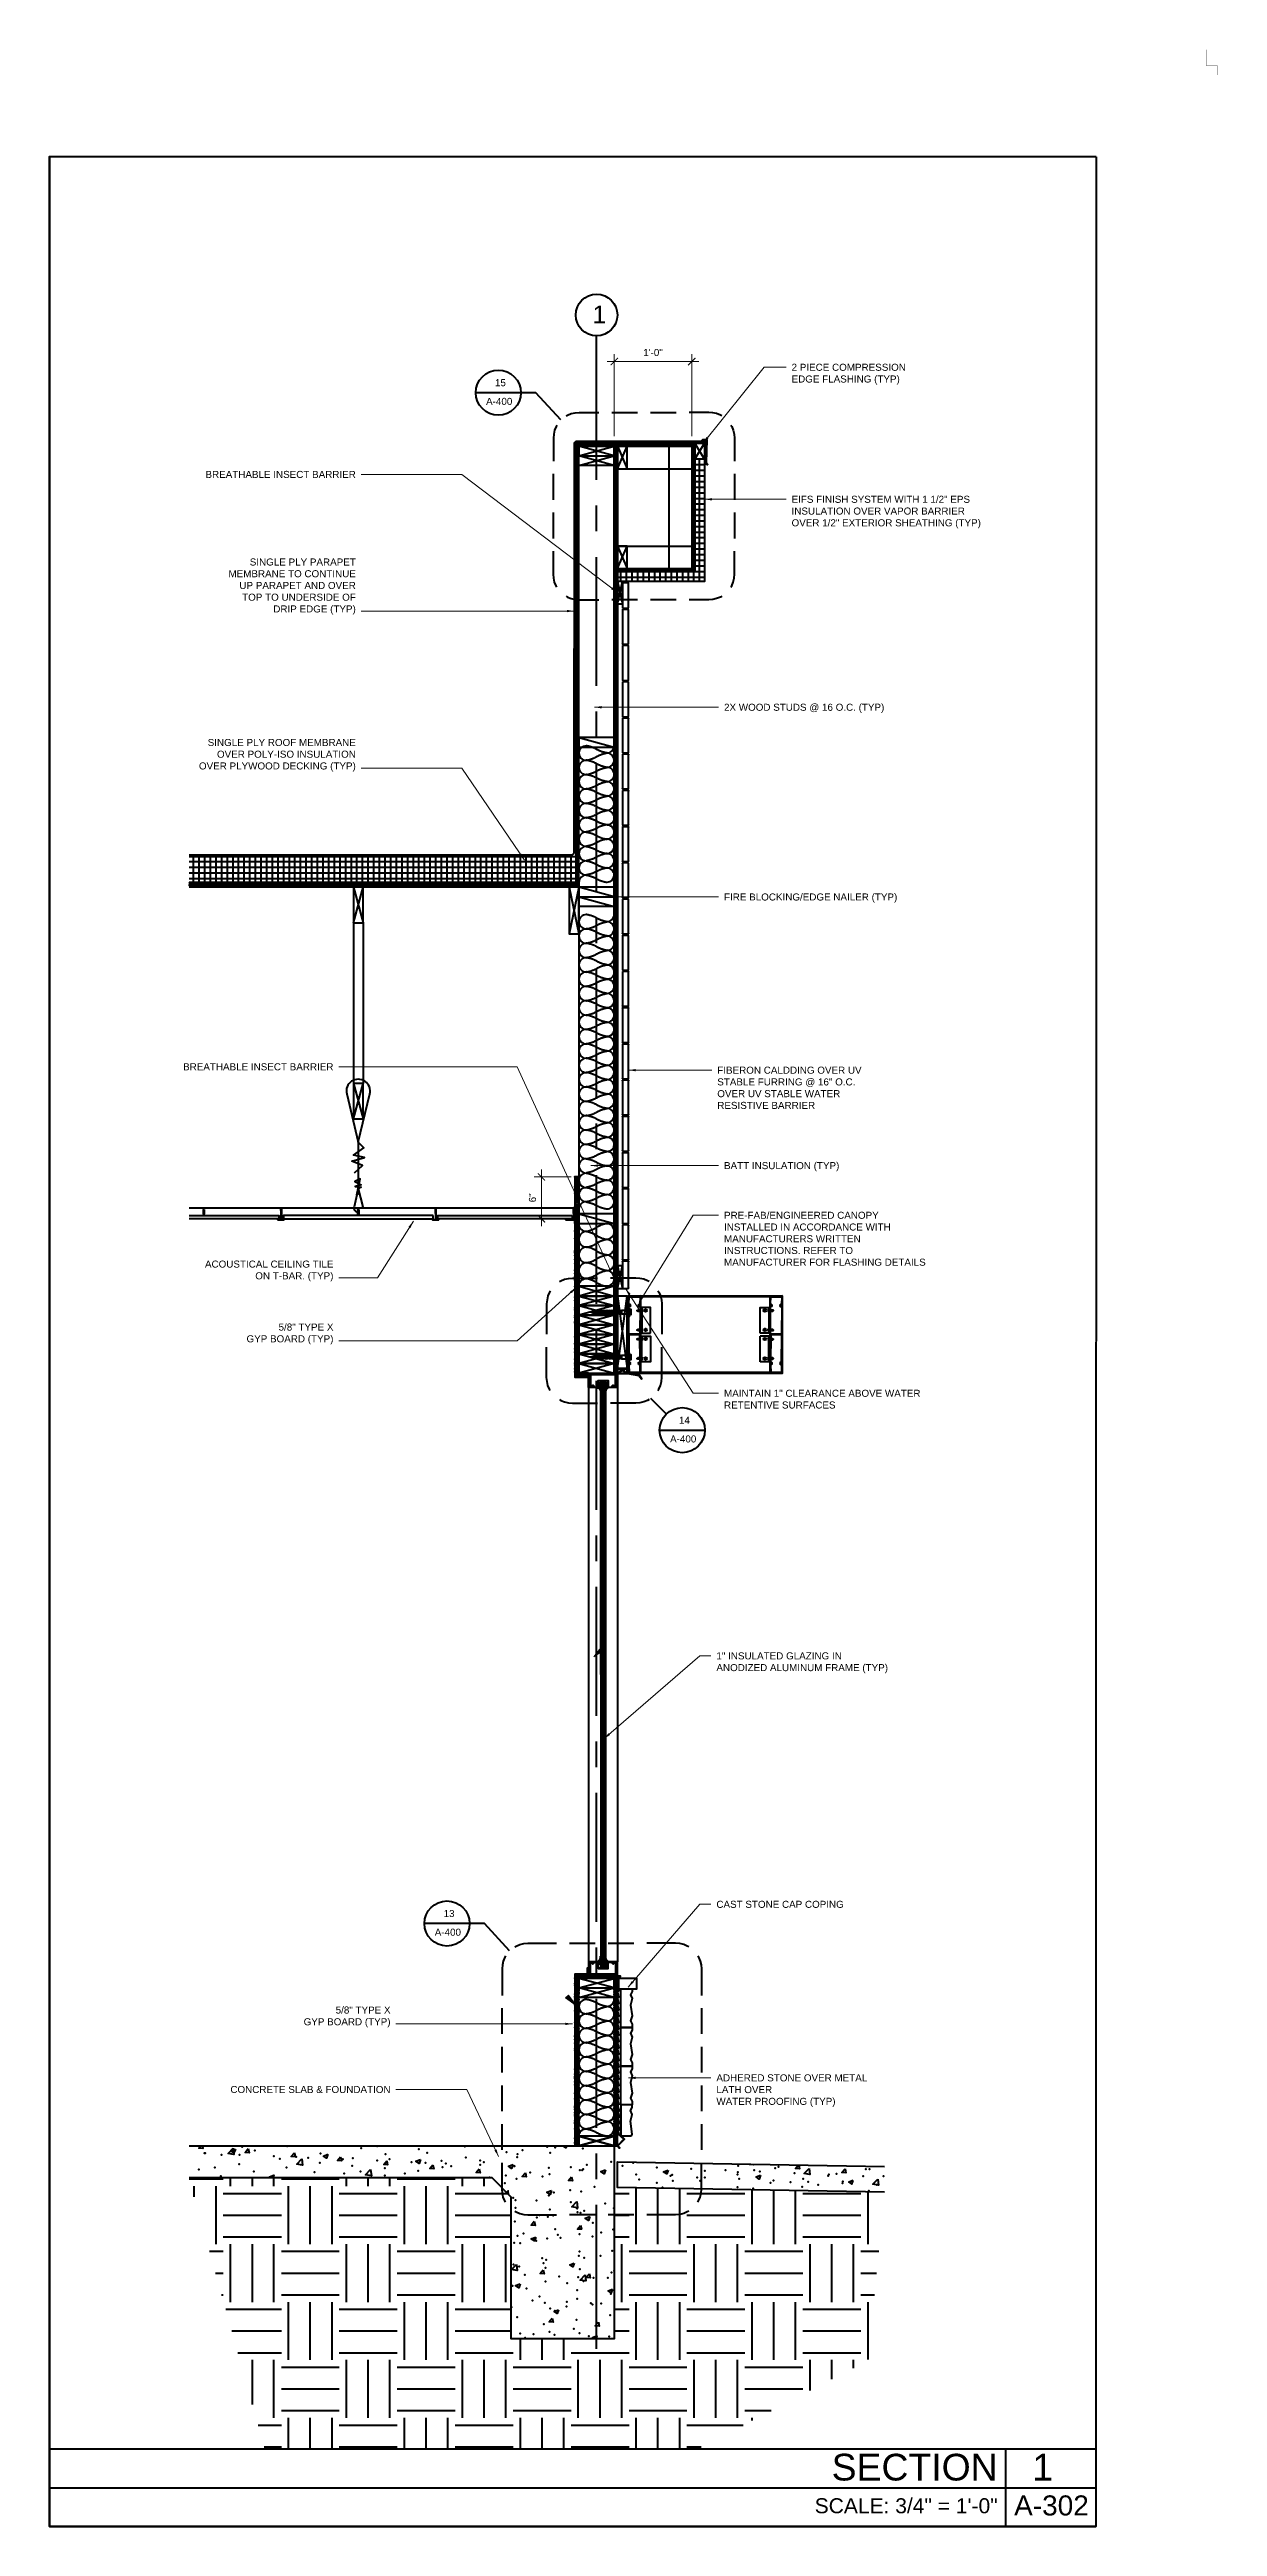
# Model space of a CAD drawing. Extents: x 3 to 185, y 0 to 385.
import ezdxf

# ---------------------------------------------------------------- set-up
doc = ezdxf.new("R2010")
doc.units = 0
doc.header["$MEASUREMENT"] = 0
for name, color, linetype, lineweight in [('Dt-Dim', 3, 'Continuous', 20), ('Dt-Iden', 3, 'Continuous', 20), ('Dt-Line 1', 9, 'Continuous', 0), ('Dt-Line 2', 6, 'Continuous', 9), ('Dt-Line 3', 7, 'Continuous', 15), ('Dt-Line 5', 54, 'Continuous', 50), ('Dt-Text', 121, 'Continuous', 20)]:
    doc.layers.add(name, color=color, linetype=linetype, lineweight=lineweight)
doc.styles.get("Standard").update_dxf_attribs({"font": 'Arial.ttf'})
doc.dimstyles.new('1 Inch', dxfattribs={"dimtxt": 1.09375, "dimasz": 1.125, "dimexe": 1.125, "dimexo": 0.5625, "dimgap": 0.84375, "dimtad": 1, "dimdec": 4, "dimzin": 3, "dimdsep": 46, "dimlunit": 4, "dimtxsty": 'Standard', "dimblk": 'ARCHTICK', "dimcen": 0.5625, "dimdle": 1.125, "dimclrd": 253, "dimclre": 253, "dimclrt": 256, "dimadec": 0, "dimazin": 0, "dimtfac": 0.6, "dimtdec": 4, "dimtix": 1, "dimtmove": 2, "dimatfit": 0, "dimfxl": 1, "dimfrac": 1, "dimtolj": 1, "dimtzin": 0, "dimlwd": 9, "dimlwe": 9, "dimarcsym": 0})

msp = doc.modelspace()

# ---------------------------------------------------------------- texts
at = {"layer": 'Dt-Text'}
for s, height, p in [('SECTION', 4.151644, (124.63366, 7.13952)), ('1', 4.15164, (155.78809, 7.13952)), ('SCALE: 3/4" = 1\'-0"', 2.3352997, (121.99989, 2.04915)), ('A-302', 3.113733, (152.96819, 1.70851))]:
    msp.add_text(s, height=height, dxfattribs=at).set_placement(p)
for s, insert, char_height, attachment_point in [('\\A1;1', (87.49649, 345.0095), 2.734375, 1), ('\\A1;2 PIECE COMPRESSION \\PEDGE FLASHING (TYP)', (118.41074, 335.97595), 1.09375, 1), ('\\A1;15', (72.34399, 333.58074), 1.09375, 1), ('\\A1;A-400', (70.96809, 330.67765), 1.09375, 1), ('\\A1;BREATHABLE INSECT BARRIER', (50.7386, 318.22132), 1.09375, 9), ('\\A1;EIFS FINISH SYSTEM WITH 1 1/2" EPS\\PINSULATION OVER VAPOR BARRIER\\POVER 1/2" EXTERIOR SHEATHING (TYP)', (118.41074, 315.46298), 1.09375, 1), ('\\A1;SINGLE PLY PARAPET\\PMEMBRANE TO CONTINUE\\PUP PARAPET AND OVER\\PTOP TO UNDERSIDE OF\\PDRIP EDGE (TYP)', (50.7386, 297.01031), 1.09375, 9), ('\\A1;2X WOOD STUDS @ 16 O.C. (TYP)', (107.91872, 283.15953), 1.09375, 1), ('\\A1;SINGLE PLY ROOF MEMBRANE\\POVER POLY-ISO INSULATION\\POVER PLYWOOD DECKING (TYP)', (50.7386, 272.61925), 1.09375, 9), ('\\A1;FIRE BLOCKING/EDGE NAILER (TYP)', (107.91872, 253.68568), 1.09375, 1), ('\\A1;BREATHABLE INSECT BARRIER', (47.26256, 226.1976), 1.09375, 9), ('\\A1;BATT INSULATION (TYP)', (107.91872, 211.95223), 1.09375, 1), ('\\A1;ACOUSTICAL CEILING TILE\\PON T-BAR. (TYP)', (47.26256, 193.41047), 1.09375, 9), ('\\A1; 5/8" TYPE X\\PGYP BOARD (TYP)', (47.26256, 183.62534), 1.09375, 9), ('\\A1;A-400', (99.54142, 169.49098), 1.09375, 1), ('\\A1;14', (100.91733, 172.39408), 1.09375, 1), ('\\A1;1" INSULATED GLAZING IN\\PANODIZED ALUMINUM FRAME (TYP)', (106.73555, 135.79143), 1.09375, 1), ('\\A1;CAST STONE CAP COPING', (106.73555, 97.19867), 1.09375, 1), ('\\A1;A-400', (62.99475, 92.86432), 1.09375, 1), ('\\A1;13', (64.37066, 95.76741), 1.09375, 1), ('\\A1; 5/8" TYPE X\\PGYP BOARD (TYP) ', (56.12964, 77.52843), 1.09375, 9), ('\\A1;CONCRETE SLAB & FOUNDATION', (56.12964, 67.32237), 1.09375, 9)]:
    msp.add_mtext(s, dxfattribs=dict(at, insert=insert, char_height=char_height, attachment_point=attachment_point))
at = {"layer": 'Dt-Text', "char_height": 1.09375, "attachment_point": 1}
for s, insert, width in [('\\A1;FIBERON CALDDING OVER UV STABLE FURRING @ 16" O.C. OVER UV STABLE WATER RESISTIVE BARRIER', (106.87208, 226.77871), 25.8675332), ('\\A1;PRE-FAB/ENGINEERED CANOPY\\PINSTALLED IN ACCORDANCE WITH MANUFACTURERS WRITTEN INSTRUCTIONS. REFER TO MANUFACTURER FOR FLASHING DETAILS', (107.91872, 204.23849), 31.511818), ('\\A1;MAINTAIN 1" CLEARANCE ABOVE WATER RETENTIVE SURFACES', (107.91872, 176.58681), 31.511818), ('\\A1;ADHERED STONE OVER METAL LATH OVER\\PWATER PROOFING (TYP)', (106.73555, 70.2374), 26.2720161)]:
    msp.add_mtext(s, dxfattribs=dict(at, insert=insert, width=width))

# ---------------------------------------------------------------- blocks, each defined once
blk = doc.blocks.new('_ArchTick')
at = {"color": 0, "linetype": 'ByBlock', "const_width": 0.15}
blk.add_lwpolyline([(-0.5, -0.5), (0.5, 0.5)], dxfattribs=at)
blk = doc.blocks.new('*D2')
at = {"layer": 'Defpoints', "color": 0, "transparency": 16777216}
for p in [(90.88, 336.32), (90.88, 324.16), (102.91, 324.16)]:
    blk.add_point(p, dxfattribs=at)
at = {"layer": 'Dt-Dim', "color": 253, "lineweight": 9, "transparency": 16777216}
for p, q in [((104.03, 336.32), (89.76, 336.32)), ((90.88, 324.72), (90.88, 337.44)), ((102.91, 324.72), (102.91, 337.44))]:
    blk.add_line(p, q, dxfattribs=at)
at = {"layer": 'Dt-Dim', "color": 253, "lineweight": 9, "transparency": 16777216, "xscale": 1.125, "yscale": 1.125, "zscale": 1.125, "rotation": 180}
blk.add_blockref('_ArchTick', (90.88, 336.32), dxfattribs=at)
at = {"layer": 'Dt-Dim', "color": 253, "lineweight": 9, "transparency": 16777216, "xscale": 1.125, "yscale": 1.125, "zscale": 1.125}
blk.add_blockref('_ArchTick', (102.91, 336.32), dxfattribs=at)
at = {"layer": 'Dt-Dim', "transparency": 16777216, "insert": (96.89, 337.72), "char_height": 1.094, "attachment_point": 5}
blk.add_mtext('\\A1;1\'-0"', dxfattribs=at)
blk = doc.blocks.new('*D3')
at = {"layer": 'Defpoints', "color": 0, "transparency": 16777216}
for p in [(79.57, 209.65), (84.75, 209.65), (81.86, 203.15)]:
    blk.add_point(p, dxfattribs=at)
at = {"layer": 'Dt-Dim', "color": 253, "lineweight": 9, "transparency": 16777216}
for p, q in [((84.19, 209.65), (78.45, 209.65)), ((79.57, 202.02), (79.57, 210.78)), ((81.3, 203.15), (78.45, 203.15))]:
    blk.add_line(p, q, dxfattribs=at)
at = {"layer": 'Dt-Dim', "color": 253, "lineweight": 9, "transparency": 16777216, "xscale": 1.125, "yscale": 1.125, "zscale": 1.125}
for p, rotation in [((79.57, 209.65), 90), ((79.57, 203.15), 270)]:
    blk.add_blockref('_ArchTick', p, dxfattribs=dict(at, rotation=rotation))
at = {"layer": 'Dt-Dim', "transparency": 16777216, "insert": (78.17, 206.4), "char_height": 1.094, "attachment_point": 5, "rotation": 90}
blk.add_mtext('\\A1;6"', dxfattribs=at)

# ---------------------------------------------------------------- dimensions: what is measured, and where the dimension line sits
at = {"layer": 'Dt-Dim'}
dim = msp.add_linear_dim(base=(90.88167, 336.32), p1=(102.90833, 324.16), p2=(90.88167, 324.16), dimstyle='1 Inch', dxfattribs=at)
dim.commit()
dim.dimension.update_dxf_attribs({"geometry": '*D2', "text_midpoint": (96.895, 337.72219)})
dim = msp.add_linear_dim(base=(79.575, 209.65333), p1=(81.85887, 203.14667), p2=(84.74833, 209.65333), angle=90, text='6"', dimstyle='1 Inch', dxfattribs=at)
dim.commit()
dim.dimension.update_dxf_attribs({"geometry": '*D3', "text_midpoint": (78.17281, 206.4)})

# ---------------------------------------------------------------- hatches: boundary and pattern name
at = {"layer": 'Dt-Line 2', "linetype": 'Continuous', "lineweight": 211}
for points in [[(39.095, 203.01333), (39.175, 203.01333), (39.175, 204.82667), (39.095, 204.82667)], [(63.095, 203.01333), (63.175, 203.01333), (63.175, 204.82667), (63.095, 204.82667)], [(39.62833, 202.98667), (39.62833, 203.04), (38.64167, 203.04), (38.64167, 202.98667)], [(63.62833, 202.98667), (63.62833, 203.04), (62.64167, 203.04), (62.64167, 202.98667)]]:
    msp.add_hatch(color=256, dxfattribs=at).paths.add_polyline_path(points, flags=0)
h = msp.add_hatch(color=256, dxfattribs=at)
h.paths.add_polyline_path([(84.58833, 204.82667), (84.535, 204.82667), (84.58833, 202.98667)], flags=0)
h.paths.add_polyline_path([(84.535, 204.82667), (84.58833, 202.98667), (84.535, 203.04)], flags=0)
h.paths.add_polyline_path([(84.58833, 202.98667), (84.535, 203.04), (83.335, 202.98667)], flags=0)
h.paths.add_polyline_path([(84.535, 203.04), (83.335, 202.98667), (83.335, 203.04)], flags=0)
at = {"layer": 'Dt-Line 2', "linetype": 'Continuous', "lineweight": 70}
for points in [[(95.015, 189.41333), (94.88167, 189.41333), (94.88167, 187.89334), (95.015, 187.89334)], [(95.14833, 188.98667), (95.015, 188.98667), (95.015, 188.96), (95.14833, 188.96)], [(115.015, 188.98667), (114.88167, 188.98667), (114.88167, 188.96), (115.015, 188.96)], [(115.015, 188.96), (114.88167, 188.96), (114.88167, 188.93333), (115.015, 188.93333)], [(115.015, 188.93333), (114.88167, 188.93333), (114.88167, 188.8), (115.015, 188.8)], [(115.015, 188.8), (114.88167, 188.8), (114.88167, 188.77333), (115.015, 188.77333)], [(115.015, 188.77333), (114.88167, 188.77333), (114.88167, 188.74667), (115.015, 188.74667)], [(95.015, 182.4), (94.88167, 182.4), (94.88167, 180.90668), (95.015, 180.90668)], [(95.14833, 184.56001), (95.015, 184.56001), (95.015, 184.53334), (95.14833, 184.53334)], [(115.015, 184.56001), (114.88167, 184.56001), (114.88167, 184.53334), (115.015, 184.53334)]]:
    msp.add_hatch(color=256, dxfattribs=at).paths.add_polyline_path(points, flags=0)
at = {"layer": 'Dt-Line 2', "linetype": 'Continuous', "lineweight": 0}
for points in [[(95.14833, 188.96), (95.015, 188.96), (95.015, 188.93333), (95.14833, 188.93333)], [(95.14833, 188.93333), (95.015, 188.93333), (95.015, 188.8), (95.14833, 188.8)], [(95.14833, 188.8), (95.015, 188.8), (95.015, 188.77333), (95.14833, 188.77333)], [(95.14833, 188.77333), (95.015, 188.77333), (95.015, 188.74667), (95.14833, 188.74667)], [(95.14833, 185.94667), (95.015, 185.94667), (95.015, 185.81333), (95.14833, 185.81333)], [(95.14833, 185.81333), (95.015, 185.81333), (95.015, 185.78667), (95.14833, 185.78667)], [(95.14833, 185.78667), (95.015, 185.78667), (95.015, 185.76), (95.14833, 185.76)], [(115.015, 185.94667), (114.88167, 185.94667), (114.88167, 185.81333), (115.015, 185.81333)], [(115.015, 185.81333), (114.88167, 185.81333), (114.88167, 185.78667), (115.015, 185.78667)], [(115.015, 185.78667), (114.88167, 185.78667), (114.88167, 185.76), (115.015, 185.76)], [(95.14833, 184.53334), (95.015, 184.53334), (95.015, 184.50667), (95.14833, 184.50667)], [(95.14833, 184.50667), (95.015, 184.50667), (95.015, 184.37333), (95.14833, 184.37333)], [(95.14833, 184.37333), (95.015, 184.37333), (95.015, 184.34667), (95.14833, 184.34667)], [(95.14833, 184.34667), (95.015, 184.34667), (95.015, 184.32), (95.14833, 184.32)], [(95.14833, 181.52), (95.015, 181.52), (95.015, 181.38667), (95.14833, 181.38667)], [(95.14833, 181.38667), (95.015, 181.38667), (95.015, 181.36), (95.14833, 181.36)], [(95.14833, 181.36), (95.015, 181.36), (95.015, 181.33333), (95.14833, 181.33333)], [(115.015, 184.53334), (114.88167, 184.53334), (114.88167, 184.50667), (115.015, 184.50667)], [(115.015, 184.50667), (114.88167, 184.50667), (114.88167, 184.37333), (115.015, 184.37333)], [(115.015, 184.37333), (114.88167, 184.37333), (114.88167, 184.34667), (115.015, 184.34667)], [(115.015, 184.34667), (114.88167, 184.34667), (114.88167, 184.32), (115.015, 184.32)], [(115.015, 181.52), (114.88167, 181.52), (114.88167, 181.38667), (115.015, 181.38667)], [(115.015, 181.38667), (114.88167, 181.38667), (114.88167, 181.36), (115.015, 181.36)], [(115.015, 181.36), (114.88167, 181.36), (114.88167, 181.33333), (115.015, 181.33333)]]:
    msp.add_hatch(color=256, dxfattribs=at).paths.add_polyline_path(points, flags=0)
at = {"layer": 'Dt-Line 2', "linetype": 'Continuous', "lineweight": 70}
h = msp.add_hatch(color=256, dxfattribs=at)
h.paths.add_polyline_path([(95.14833, 185.97333), (95.015, 185.97333), (95.14833, 185.94667)], flags=0)
h.paths.add_polyline_path([(95.015, 185.97333), (95.14833, 185.94667), (95.015, 185.94667)], flags=0)
h.paths.add_polyline_path([(95.14833, 185.94667), (95.015, 185.94667)], flags=0)
h.paths.add_polyline_path([(95.015, 185.94667), (95.14833, 185.94667)], flags=0)
h = msp.add_hatch(color=256, dxfattribs=at)
h.paths.add_polyline_path([(115.015, 185.97333), (114.88167, 185.97333), (115.015, 185.94667)], flags=0)
h.paths.add_polyline_path([(114.88167, 185.97333), (115.015, 185.94667), (114.88167, 185.94667)], flags=0)
h.paths.add_polyline_path([(115.015, 185.94667), (114.88167, 185.94667)], flags=0)
h.paths.add_polyline_path([(114.88167, 185.94667), (115.015, 185.94667)], flags=0)
h = msp.add_hatch(color=256, dxfattribs=at)
h.paths.add_polyline_path([(95.14833, 181.54668), (95.015, 181.54668), (95.14833, 181.52)], flags=0)
h.paths.add_polyline_path([(95.015, 181.54668), (95.14833, 181.52), (95.015, 181.52)], flags=0)
h.paths.add_polyline_path([(95.14833, 181.52), (95.015, 181.52)], flags=0)
h.paths.add_polyline_path([(95.015, 181.52), (95.14833, 181.52)], flags=0)
h = msp.add_hatch(color=256, dxfattribs=at)
h.paths.add_polyline_path([(115.015, 181.54668), (114.88167, 181.54668), (115.015, 181.52)], flags=0)
h.paths.add_polyline_path([(114.88167, 181.54668), (115.015, 181.52), (114.88167, 181.52)], flags=0)
h.paths.add_polyline_path([(115.015, 181.52), (114.88167, 181.52)], flags=0)
h.paths.add_polyline_path([(114.88167, 181.52), (115.015, 181.52)], flags=0)
at = {"layer": 'Dt-Line 3', "linetype": 'Continuous', "lineweight": 211}
for points in [[(89.38833, 136.24), (87.68167, 135.12), (88.935, 136.72)], [(83.76167, 82.56), (84.935, 80.90667), (83.28167, 82.10667)]]:
    msp.add_hatch(color=256, dxfattribs=at).paths.add_polyline_path(points, flags=0)

# ---------------------------------------------------------------- linework, layer by layer
at = {"const_width": 0.0625}
for points in [[(182.78207, 384.75649), (182.78207, 382.29375), (184.51541, 382.29375), (184.51353, 380.84224)], [(91.39374, 193.60982), (91.39374, 191.14708), (93.12707, 191.14708), (93.12519, 189.69557)]]:
    msp.add_lwpolyline(points, dxfattribs=at)
at = {"layer": 'Dt-Iden', "linetype": 'Continuous', "lineweight": 211}
for p, q in [((88.135, 317.94667), (88.135, 340.32)), ((90.48167, 328.42667), (94.48167, 328.42667)), ((96.48167, 328.42667), (100.48167, 328.42667)), ((81.415, 314.85333), (81.415, 318.85333)), ((109.54833, 318.85333), (109.54833, 314.85333)), ((81.415, 308.85333), (81.415, 312.85333)), ((88.135, 309.94667), (88.135, 313.94667)), ((109.54833, 312.85333), (109.54833, 308.85333)), ((88.135, 285.94667), (88.135, 305.94667)), ((94.48167, 299.30667), (90.48167, 299.30667)), ((100.48167, 299.30667), (96.48167, 299.30667)), ((88.135, 277.94667), (88.135, 281.94667)), ((88.135, 253.94667), (88.135, 273.94667)), ((88.135, 245.94667), (88.135, 249.94667)), ((88.135, 221.94667), (88.135, 241.94667)), ((88.135, 213.94667), (88.135, 217.94667)), ((88.135, 189.94667), (88.135, 209.94667)), ((88.135, 157.94667), (88.135, 177.94667)), ((98.98833, 172.77333), (96.535, 175.22668)), ((97.94833, 170.29333), (104.93501, 170.29333)), ((88.135, 149.94667), (88.135, 153.94667)), ((88.135, 125.94667), (88.135, 145.94667)), ((88.135, 117.94667), (88.135, 121.94667)), ((88.135, 93.94667), (88.135, 113.94667)), ((83.92167, 90.61334), (87.92167, 90.61334)), ((88.135, 85.94667), (88.135, 89.94667)), ((89.92167, 90.61334), (93.92167, 90.61334)), ((88.135, 61.94667), (88.135, 81.94667)), ((73.44167, 76.50667), (73.44167, 80.50667)), ((104.40167, 80.50667), (104.40167, 76.50667)), ((73.44167, 70.50667), (73.44167, 74.50667)), ((104.40167, 74.50667), (104.40167, 70.50667)), ((73.44167, 64.50667), (73.44167, 68.50667)), ((104.40167, 68.50667), (104.40167, 64.50667)), ((73.44167, 58.50667), (73.44167, 62.50667)), ((104.40167, 62.50667), (104.40167, 58.50667)), ((88.135, 53.94667), (88.135, 57.94667)), ((87.92167, 48.4), (83.92167, 48.4)), ((88.135, 27.6), (88.135, 49.94667)), ((93.92167, 48.4), (89.92167, 48.4))]:
    msp.add_line(p, q, dxfattribs=at)
for points in [[(82.58833, 327.25333), (78.695, 331.46667), (69.38833, 331.46667)], [(83.38833, 327.86667), (83.60167, 328), (84.18833, 328.24), (84.80167, 328.37333), (85.415, 328.42667), (88.48167, 328.42667)], [(107.575, 327.86667), (107.36167, 328), (106.775, 328.24), (106.16167, 328.37333), (105.54833, 328.42667), (102.48167, 328.42667)], [(81.975, 326.45333), (81.84167, 326.24), (81.60167, 325.65333), (81.46833, 325.04), (81.415, 324.42667), (81.415, 320.85333)], [(108.98833, 326.45333), (109.12167, 326.24), (109.36167, 325.65333), (109.495, 325.04), (109.54833, 324.42667), (109.54833, 320.85333)], [(81.975, 301.28), (81.84167, 301.49333), (81.60167, 302.05336), (81.46833, 302.66667), (81.415, 303.30667), (81.415, 306.85333)], [(108.98833, 301.28), (109.12167, 301.49333), (109.36167, 302.05336), (109.495, 302.66667), (109.54833, 303.30667), (109.54833, 306.85333)], [(83.38833, 299.86667), (83.60167, 299.73333), (84.18833, 299.49333), (84.80167, 299.36002), (85.415, 299.30667), (88.48167, 299.30667)], [(107.575, 299.86667), (107.36167, 299.73333), (106.775, 299.49333), (106.16167, 299.36002), (105.54833, 299.30667), (102.48167, 299.30667)], [(82.34833, 193.38667), (82.56167, 193.52), (83.14833, 193.76), (83.76167, 193.89334), (84.375, 193.94667), (88.295, 193.94667)], [(96.26834, 193.38667), (96.055, 193.52), (95.46833, 193.76), (94.855, 193.89334), (94.24167, 193.94667), (90.295, 193.94667)], [(80.935, 191.97333), (80.80167, 191.76), (80.56167, 191.17333), (80.42833, 190.56001), (80.375, 189.94667), (80.375, 185.22668)], [(97.655, 191.97333), (97.78833, 191.76), (98.02833, 191.17333), (98.18833, 190.56001), (98.24167, 189.94667), (98.24167, 185.22668)], [(80.935, 176.45333), (80.80167, 176.66667), (80.56167, 177.25333), (80.42833, 177.86668), (80.375, 178.48), (80.375, 183.22668)], [(97.655, 176.45333), (97.78833, 176.66667), (98.02833, 177.25333), (98.18833, 177.86668), (98.24167, 178.48), (98.24167, 183.22668)], [(82.34833, 175.06667), (82.56167, 174.93333), (83.14833, 174.69333), (83.76167, 174.53334), (84.375, 174.48), (88.295, 174.48)], [(96.26834, 175.06667), (96.055, 174.93333), (95.46833, 174.69333), (94.855, 174.53334), (94.24167, 174.48), (90.295, 174.48)], [(74.615, 89.44), (70.72167, 93.65334), (61.415, 93.65334)], [(74.00167, 88.64), (73.86833, 88.42667), (73.62833, 87.84), (73.495, 87.22667), (73.44167, 86.61334), (73.44167, 82.50667)], [(75.415, 90.02667), (75.62833, 90.16), (76.215, 90.4), (76.82833, 90.56), (77.44167, 90.61334), (81.92167, 90.61334)], [(102.455, 90.02667), (102.215, 90.16), (101.655, 90.4), (101.04167, 90.56), (100.40167, 90.61334), (95.92167, 90.61334)], [(103.84167, 88.64), (103.975, 88.42667), (104.215, 87.84), (104.375, 87.22667), (104.40167, 86.61334), (104.40167, 82.50667)], [(74.00167, 50.37333), (73.86833, 50.58667), (73.62833, 51.17333), (73.495, 51.78667), (73.44167, 52.4), (73.44167, 56.50667)], [(103.84167, 50.37333), (103.975, 50.58667), (104.215, 51.17333), (104.375, 51.78667), (104.40167, 52.4), (104.40167, 56.50667)], [(75.415, 48.98667), (75.62833, 48.85333), (76.215, 48.61333), (76.82833, 48.45333), (77.44167, 48.4), (81.92167, 48.4)], [(102.455, 48.98667), (102.215, 48.85333), (101.655, 48.61333), (101.04167, 48.45333), (100.40167, 48.4), (95.92167, 48.4)]]:
    msp.add_lwpolyline(points, dxfattribs=at)
for centre, radius in [((88.12732, 343.54668), 3.23435), ((72.86833, 331.48), 3.50667), ((101.42833, 170.30667), 3.50667), ((64.895, 93.66667), 3.50667)]:
    msp.add_circle(centre, radius, dxfattribs=at)
at = {"layer": 'Dt-Line 1', "linetype": 'Continuous', "lineweight": 158}
for p, q in [((85.095, 323.65333), (84.88167, 323.44)), ((103.36167, 323.41336), (103.38833, 323.46667)), ((90.88167, 322.98667), (91.06833, 323.14667)), ((91.38833, 322.98667), (91.20167, 323.14667)), ((102.90833, 323.09333), (102.96167, 323.14667)), ((103.14833, 304.16), (103.14833, 323.14667)), ((103.38833, 320.32), (104.90833, 320.32)), ((103.38833, 319.44), (104.90833, 319.44)), ((104.135, 302.16), (104.135, 321.17333)), ((103.38833, 318.58667), (104.90833, 318.58667)), ((103.38833, 317.70667), (104.90833, 317.70667)), ((103.38833, 316.82667), (104.90833, 316.82667)), ((103.38833, 315.94667), (104.90833, 315.94667)), ((103.38833, 315.06667), (104.90833, 315.06667)), ((103.38833, 314.21333), (104.90833, 314.21333)), ((103.38833, 313.33333), (104.90833, 313.33333)), ((103.38833, 312.45333), (104.90833, 312.45333)), ((103.38833, 311.57333), (104.90833, 311.57333)), ((103.38833, 310.69336), (104.90833, 310.69336)), ((103.38833, 309.81333), (104.90833, 309.81333)), ((103.38833, 308.96), (104.90833, 308.96)), ((103.38833, 308.08002), (104.90833, 308.08002)), ((103.38833, 307.2), (104.90833, 307.2)), ((103.38833, 306.32), (104.90833, 306.32)), ((103.38833, 305.44), (104.90833, 305.44)), ((103.38833, 304.58667), (104.90833, 304.58667)), ((91.38833, 302.82667), (104.90833, 302.82667)), ((91.895, 302.16), (91.895, 303.65333)), ((92.775, 302.16), (92.775, 303.65333)), ((93.62833, 302.16), (93.62833, 303.65333)), ((94.50833, 302.16), (94.50833, 303.65333)), ((95.38833, 302.16), (95.38833, 303.65333)), ((96.26834, 302.16), (96.26834, 303.65333)), ((97.14833, 302.16), (97.14833, 303.65333)), ((98.00167, 302.16), (98.00167, 303.65333)), ((98.88167, 302.16), (98.88167, 303.65333)), ((99.76167, 302.16), (99.76167, 303.65333)), ((100.64167, 302.16), (100.64167, 303.65333)), ((101.52167, 302.16), (101.52167, 303.65333)), ((102.40167, 302.16), (102.40167, 303.65333)), ((103.255, 302.16), (103.255, 303.65333)), ((103.38833, 303.70667), (104.90833, 303.70667)), ((24.855, 258.64), (84.88167, 258.64)), ((25.54833, 255.41336), (25.54833, 259.41336)), ((26.42833, 255.41336), (26.42833, 259.41336)), ((27.28167, 255.41336), (27.28167, 259.41336)), ((28.16167, 255.41336), (28.16167, 259.41336)), ((29.04167, 255.41336), (29.04167, 259.41336)), ((29.92167, 255.41336), (29.92167, 259.41336)), ((30.80167, 255.41336), (30.80167, 259.41336)), ((31.68167, 255.41336), (31.68167, 259.41336)), ((32.535, 255.41336), (32.535, 259.41336)), ((33.415, 255.41336), (33.415, 259.41336)), ((34.295, 255.41336), (34.295, 259.41336)), ((35.175, 255.41336), (35.175, 259.41336)), ((36.055, 255.41336), (36.055, 259.41336)), ((36.90833, 255.41336), (36.90833, 259.41336)), ((37.78833, 255.41336), (37.78833, 259.41336)), ((38.66833, 255.41336), (38.66833, 259.41336)), ((39.54833, 255.41336), (39.54833, 259.41336)), ((40.42833, 255.41336), (40.42833, 259.41336)), ((41.28167, 255.41336), (41.28167, 259.41336)), ((42.16167, 255.41336), (42.16167, 259.41336)), ((43.04167, 255.41336), (43.04167, 259.41336)), ((43.92167, 255.41336), (43.92167, 259.41336)), ((44.80167, 255.41336), (44.80167, 259.41336)), ((45.68167, 255.41336), (45.68167, 259.41336)), ((46.535, 255.41336), (46.535, 259.41336)), ((47.415, 255.41336), (47.415, 259.41336)), ((48.295, 255.41336), (48.295, 259.41336)), ((49.175, 255.41336), (49.175, 259.41336)), ((50.055, 255.41336), (50.055, 259.41336)), ((50.90833, 255.41336), (50.90833, 259.41336)), ((51.78833, 255.41336), (51.78833, 259.41336)), ((52.66833, 255.41336), (52.66833, 259.41336)), ((53.54833, 255.41336), (53.54833, 259.41336)), ((54.42833, 255.41336), (54.42833, 259.41336)), ((55.30834, 255.41336), (55.30834, 259.41336)), ((56.16167, 255.41336), (56.16167, 259.41336)), ((57.04167, 255.41336), (57.04167, 259.41336)), ((57.92167, 255.41336), (57.92167, 259.41336)), ((58.80167, 255.41336), (58.80167, 259.41336)), ((59.68167, 255.41336), (59.68167, 259.41336)), ((60.535, 255.41336), (60.535, 259.41336)), ((61.415, 255.41336), (61.415, 259.41336)), ((62.295, 255.41336), (62.295, 259.41336)), ((63.175, 255.41336), (63.175, 259.41336)), ((64.055, 255.41336), (64.055, 259.41336)), ((64.90833, 255.41336), (64.90833, 259.41336)), ((65.78833, 255.41336), (65.78833, 259.41336)), ((66.66833, 255.41336), (66.66833, 259.41336)), ((67.54833, 255.41336), (67.54833, 259.41336)), ((68.42833, 255.41336), (68.42833, 259.41336)), ((69.30833, 255.41336), (69.30833, 259.41336)), ((70.16167, 255.41336), (70.16167, 259.41336)), ((71.04167, 255.41336), (71.04167, 259.41336)), ((71.92167, 255.41336), (71.92167, 259.41336)), ((72.80167, 255.41336), (72.80167, 259.41336)), ((73.68167, 255.41336), (73.68167, 259.41336)), ((74.535, 255.41336), (74.535, 259.41336)), ((75.415, 255.41336), (75.415, 259.41336)), ((76.295, 255.41336), (76.295, 259.41336)), ((77.175, 255.41336), (77.175, 259.41336)), ((78.055, 255.41336), (78.055, 259.41336)), ((78.90833, 255.41336), (78.90833, 259.41336)), ((79.78833, 255.41336), (79.78833, 259.41336)), ((80.66833, 255.41336), (80.66833, 259.41336)), ((81.54833, 255.41336), (81.54833, 259.41336)), ((82.42833, 255.41336), (82.42833, 259.41336)), ((83.30833, 255.41336), (83.30833, 259.41336)), ((84.16167, 255.41336), (84.16167, 259.41336)), ((24.855, 257.76), (84.88167, 257.76)), ((24.855, 256.88), (84.88167, 256.88)), ((24.855, 256), (84.88167, 256)), ((24.88167, 255.41336), (24.855, 255.36002)), ((25.12167, 255.41336), (24.88167, 255.14667)), ((84.88167, 255.62667), (85.095, 255.41336)), ((85.38833, 254.90667), (85.12167, 254.66667)), ((85.38833, 255.62667), (85.175, 255.41336)), ((84.74833, 208.42667), (84.775, 208.42667)), ((84.82833, 208.16), (84.80167, 208.16)), ((84.88167, 207.78667), (84.88167, 207.81333)), ((84.935, 209.25333), (84.935, 209.28)), ((85.015, 208.56001), (84.98833, 208.56001)), ((84.98833, 208.02667), (85.015, 208.02667)), ((85.06833, 208.02667), (85.095, 208.02667)), ((85.06833, 207.78667), (85.06833, 207.81333)), ((85.255, 207.94667), (85.22833, 207.94667)), ((85.30833, 209.52), (85.28167, 209.52)), ((84.775, 207.41333), (84.775, 207.44)), ((84.855, 206.21334), (84.855, 206.24001)), ((84.88167, 207.28), (84.88167, 207.30667)), ((84.88167, 206.13333), (84.90833, 206.13333)), ((85.015, 207.30667), (85.015, 207.33333)), ((85.095, 207.52), (85.095, 207.54668)), ((85.20167, 206.34667), (85.175, 206.37333)), ((85.175, 205.52), (85.20167, 205.52)), ((85.20167, 205.6), (85.20167, 205.62667)), ((85.20167, 204.37333), (85.22833, 204.37333)), ((85.255, 206.85333), (85.255, 206.88001)), ((85.255, 206.48), (85.255, 206.50667)), ((85.38833, 206.26667), (85.38833, 206.29333)), ((85.38833, 205.76), (85.38833, 205.78667)), ((85.38833, 205.25333), (85.38833, 205.28)), ((84.74833, 201.52), (84.775, 201.52)), ((84.775, 201.01333), (84.80167, 201.04)), ((84.80167, 200.90668), (84.80167, 200.93333)), ((84.80167, 200.4), (84.82833, 200.4)), ((84.855, 201.94667), (84.855, 201.97333)), ((84.90833, 200.93333), (84.88167, 200.93333)), ((84.935, 202.58667), (84.90833, 202.58667)), ((84.935, 200.21334), (84.96167, 200.21334)), ((84.96167, 202.02667), (84.96167, 202.05333)), ((84.98833, 201.86668), (84.98833, 201.89334)), ((85.015, 201.78667), (84.98833, 201.78667)), ((85.095, 203.20001), (85.06833, 203.20001)), ((85.06833, 201.97333), (85.095, 201.97333)), ((85.14833, 201.57334), (85.175, 201.57334)), ((85.14833, 200.50667), (85.14833, 200.53334)), ((85.175, 203.65333), (85.175, 203.68)), ((85.175, 201.86668), (85.175, 201.89334)), ((85.20167, 201.44), (85.20167, 201.46667)), ((85.22833, 202.77333), (85.255, 202.8)), ((85.255, 201.01333), (85.255, 201.04)), ((85.30833, 202.61333), (85.30833, 202.64)), ((85.335, 203.60002), (85.335, 203.6)), ((85.335, 201.14667), (85.36167, 201.14667)), ((84.80167, 199.44), (84.82833, 199.44)), ((84.855, 199.38667), (84.82833, 199.38667)), ((84.855, 199.28), (84.88167, 199.28)), ((84.88167, 199.70667), (84.88167, 199.73333)), ((84.88167, 199.20001), (84.88167, 199.22668)), ((84.935, 199.09333), (84.90833, 199.09333)), ((85.015, 199.73333), (85.04167, 199.73333)), ((85.04167, 198.29333), (85.04167, 198.32)), ((85.06833, 196.90668), (85.06833, 196.93333)), ((85.095, 199.65333), (85.095, 199.68)), ((85.095, 199.22668), (85.12167, 199.22668)), ((85.14833, 197.81333), (85.14833, 197.84)), ((85.14833, 197.49333), (85.175, 197.49333)), ((85.20167, 199.41333), (85.20167, 199.44)), ((85.28167, 199.04), (85.28167, 199.06667)), ((85.30833, 198.64), (85.335, 198.64)), ((85.30833, 196.53334), (85.30833, 196.56001)), ((85.36167, 198.58667), (85.335, 198.58667)), ((85.36167, 199.44), (85.36167, 199.46667)), ((85.36167, 199.30667), (85.38833, 199.30667)), ((85.38833, 198.93333), (85.36167, 198.93333)), ((85.36167, 198.4), (85.36167, 198.42667)), ((85.38833, 198.18667), (85.38833, 198.21334)), ((84.775, 193.68), (84.74833, 193.68)), ((84.775, 195.62667), (84.80167, 195.62667)), ((84.82833, 195.30667), (84.82833, 195.33333)), ((84.82833, 195.22668), (84.855, 195.22668)), ((84.935, 195.68), (84.96167, 195.70667)), ((84.935, 194.72), (84.935, 194.74667)), ((84.935, 192.98667), (84.96167, 192.98667)), ((84.98833, 195.09333), (84.96167, 195.09333)), ((84.98833, 194.98667), (85.015, 194.98667)), ((85.04167, 195.04), (85.04167, 195.06667)), ((85.04167, 194.61333), (85.04167, 194.64)), ((85.04167, 194.21334), (85.06833, 194.21334)), ((85.12167, 192.72), (85.095, 192.72)), ((85.14833, 193.65333), (85.14833, 193.68)), ((85.175, 195.70667), (85.20167, 195.70667)), ((85.20167, 195.30667), (85.20167, 195.33333)), ((85.22833, 194.24001), (85.255, 194.24001)), ((85.255, 193.57334), (85.22833, 193.57334)), ((85.255, 193.25333), (85.22833, 193.25333)), ((85.255, 195.20001), (85.28167, 195.20001)), ((85.255, 193.14667), (85.28167, 193.14667)), ((85.28167, 195.62667), (85.30833, 195.62667)), ((85.28167, 195.46667), (85.28167, 195.49333)), ((85.335, 194.72), (85.36167, 194.72)), ((85.335, 194.13333), (85.335, 194.16)), ((84.775, 191.76), (84.74833, 191.76)), ((84.80167, 189.46667), (84.775, 189.49333)), ((84.80167, 189.89334), (84.80167, 189.92)), ((84.88167, 191.12), (84.88167, 191.14667)), ((84.88167, 190.61333), (84.88167, 190.64)), ((84.935, 191.44), (84.96167, 191.44)), ((84.935, 190.16), (84.935, 190.18667)), ((84.935, 189.06667), (84.935, 189.09333)), ((84.98833, 191.86668), (85.015, 191.86668)), ((84.98833, 191.6), (84.98833, 191.62667)), ((84.98833, 190.42667), (84.98833, 190.45333)), ((85.04167, 190.02667), (85.015, 190.02667)), ((85.015, 188.69333), (85.015, 188.72)), ((85.04167, 190.72), (85.06833, 190.72)), ((85.06833, 188.77333), (85.04167, 188.77333)), ((85.06833, 190.29333), (85.06833, 190.32)), ((85.12167, 191.89334), (85.12167, 191.92)), ((85.20167, 192), (85.175, 192)), ((85.20167, 190.56001), (85.20167, 190.58667)), ((85.22833, 190.64), (85.255, 190.64)), ((85.28167, 192.24001), (85.28167, 192.26667)), ((85.28167, 191.28), (85.28167, 191.30667)), ((85.28167, 188.96), (85.30833, 188.96)), ((85.335, 190.05333), (85.30833, 190.05333)), ((85.36167, 189.46667), (85.38833, 189.46667)), ((85.38833, 190.74667), (85.38833, 190.77333)), ((85.38833, 190.10667), (85.38833, 190.13333)), ((84.80167, 187.68), (84.775, 187.68)), ((84.82833, 187.20001), (84.855, 187.20001)), ((84.82833, 186.18667), (84.82833, 186.21334)), ((84.855, 187.78667), (84.855, 187.81333)), ((84.90833, 188.02667), (84.935, 188.02667)), ((84.90833, 185.49333), (84.90833, 185.52)), ((84.96167, 187.65333), (84.935, 187.68)), ((84.96167, 187.30667), (84.935, 187.30667)), ((84.96167, 187.09333), (84.96167, 187.12)), ((84.96167, 185.81333), (84.96167, 185.84)), ((84.98833, 185.57334), (84.96167, 185.57334)), ((84.96167, 185.09333), (84.98833, 185.09333)), ((85.015, 186.66667), (85.04167, 186.66667)), ((85.04167, 187.89334), (85.04167, 187.92)), ((85.06833, 185.54668), (85.095, 185.54668)), ((85.14833, 187.94667), (85.12167, 187.94667)), ((85.12167, 186.82667), (85.12167, 186.85333)), ((85.12167, 186.50667), (85.12167, 186.53334)), ((85.175, 185.14667), (85.20167, 185.14667)), ((85.20167, 187.62667), (85.22833, 187.62667)), ((85.20167, 184.85333), (85.22833, 184.85333)), ((85.22833, 184.90668), (85.22833, 184.93333)), ((85.28167, 186.10667), (85.255, 186.10667)), ((85.28167, 186.74667), (85.28167, 186.77333)), ((85.28167, 184.72), (85.30833, 184.72)), ((85.335, 188.48), (85.335, 188.50667)), ((85.335, 186.13333), (85.335, 186.16)), ((84.82833, 184.50667), (84.82833, 184.53334)), ((84.82833, 182.29333), (84.82833, 182.32)), ((84.88167, 183.89334), (84.88167, 183.92)), ((84.88167, 183.54668), (84.88167, 183.57334)), ((84.90833, 182.37333), (84.88167, 182.37333)), ((84.96167, 183.41333), (84.96167, 183.44)), ((84.98833, 183.81333), (85.015, 183.84)), ((85.06833, 184), (85.095, 184)), ((85.14833, 180.96), (85.12167, 180.96)), ((85.14833, 182.64), (85.175, 182.64)), ((85.175, 181.84), (85.20167, 181.84)), ((85.22833, 182.8), (85.22833, 182.82667)), ((85.22833, 182.18667), (85.255, 182.18667)), ((85.255, 183.76), (85.255, 183.78667)), ((85.28167, 181.06667), (85.30833, 181.06667)), ((85.335, 182.77333), (85.30833, 182.77333)), ((85.36167, 182.34667), (85.335, 182.34667)), ((85.335, 181.38667), (85.36167, 181.38667)), ((85.36167, 182.82667), (85.36167, 182.85333)), ((85.38833, 182.02667), (85.38833, 182.05333)), ((85.38833, 181.52), (85.38833, 181.54668)), ((85.38833, 181.01333), (85.38833, 181.04)), ((84.775, 180.42667), (84.775, 180.45333)), ((84.82833, 179.84), (84.82833, 179.86668)), ((84.88167, 178.64), (84.855, 178.64)), ((84.88167, 178.96), (84.90833, 178.96)), ((85.04167, 178.85333), (85.04167, 178.88001)), ((85.095, 179.09333), (85.095, 179.12)), ((85.12167, 179.62667), (85.14833, 179.62667)), ((85.14833, 178.88001), (85.14833, 178.90668)), ((85.22833, 179.25333), (85.255, 179.28)), ((85.28167, 180.69333), (85.28167, 180.72)), ((85.30833, 179.46667), (85.335, 179.46667)), ((85.38833, 180.21334), (85.36167, 180.21334)), ((85.36167, 179.92), (85.36167, 179.94667)), ((85.44167, 178.82667), (85.46833, 178.85333)), ((86.215, 178.96), (86.215, 178.98667)), ((86.48167, 178.61333), (86.455, 178.61333)), ((84.74833, 85.52), (84.775, 85.52)), ((84.88167, 85.62667), (84.855, 85.62667)), ((84.855, 85.04), (84.855, 85.01333)), ((84.935, 85.14667), (84.90833, 85.17333)), ((85.04167, 84.82667), (85.04167, 84.85333)), ((85.095, 85.22667), (85.12167, 85.25333)), ((85.28167, 85.65334), (85.30833, 85.65334)), ((85.44167, 85.2), (85.44167, 85.22667)), ((85.495, 85.62667), (85.52167, 85.62667)), ((85.575, 85.17333), (85.54833, 85.17333)), ((85.815, 85.38667), (85.78833, 85.38667)), ((86.26833, 85.36), (86.24167, 85.36)), ((86.48167, 85.2), (86.455, 85.2)), ((84.80167, 83.44), (84.80167, 83.41333)), ((84.82833, 81.22667), (84.80167, 81.22667)), ((84.855, 81.76), (84.855, 81.73333)), ((84.90833, 82.53333), (84.88167, 82.56)), ((84.88167, 81.25333), (84.88167, 81.28)), ((84.935, 82.45334), (84.90833, 82.45334)), ((84.96167, 81.78667), (84.935, 81.78667)), ((85.095, 83.46667), (85.06833, 83.46667)), ((85.095, 82.82667), (85.095, 82.85333)), ((85.12167, 82.29334), (85.095, 82.29334)), ((85.175, 82.53333), (85.175, 82.50667)), ((85.255, 84.50667), (85.22833, 84.50667)), ((85.22833, 84.37333), (85.22833, 84.4)), ((85.22833, 83.68), (85.22833, 83.70667)), ((85.255, 83.92), (85.255, 83.94667)), ((85.30833, 81.09333), (85.28167, 81.09333)), ((85.335, 84.02667), (85.30833, 84.02667)), ((85.335, 81.70667), (85.30833, 81.70667)), ((84.80167, 80.26667), (84.775, 80.26667)), ((84.775, 78.29334), (84.775, 78.32)), ((84.82833, 79.76), (84.80167, 79.78667)), ((84.88167, 79.81334), (84.88167, 79.84)), ((84.90833, 78.02667), (84.88167, 78.02667)), ((84.935, 80.16), (84.90833, 80.16)), ((84.935, 78.72), (84.90833, 78.74667)), ((84.90833, 78.18667), (84.90833, 78.21333)), ((84.96167, 79.38667), (84.96167, 79.41333)), ((85.015, 76.96), (84.98833, 76.96)), ((85.12167, 79.76), (85.12167, 79.78667)), ((85.14833, 78.58667), (85.12167, 78.56)), ((85.175, 79.06667), (85.175, 79.09333)), ((85.20167, 77.86667), (85.175, 77.86667)), ((85.175, 77.81334), (85.175, 77.78667)), ((85.255, 80.24), (85.255, 80.26667)), ((85.28167, 79.41333), (85.28167, 79.38667)), ((85.36167, 80.10667), (85.335, 80.10667)), ((85.36167, 79.54667), (85.335, 79.54667)), ((85.38833, 79.38667), (85.36167, 79.38667)), ((85.36167, 78.8), (85.36167, 78.82667)), ((85.36167, 77.78667), (85.36167, 77.81334)), ((84.775, 76.74667), (84.74833, 76.74667)), ((84.775, 73.38667), (84.74833, 73.38667)), ((84.82833, 75.57333), (84.80167, 75.57333)), ((84.82833, 74.85333), (84.80167, 74.85333)), ((84.82833, 73.52), (84.80167, 73.52)), ((84.88167, 73.97334), (84.855, 73.97334)), ((84.90833, 76.05333), (84.90833, 76.08)), ((84.90833, 75.6), (84.90833, 75.62667)), ((84.96167, 76.90667), (84.935, 76.90667)), ((84.935, 74.42667), (84.935, 74.4)), ((84.98833, 76.72), (84.96167, 76.72)), ((85.015, 76), (84.98833, 76)), ((84.98833, 74.93333), (84.98833, 74.96)), ((85.015, 74.8), (84.98833, 74.8)), ((85.06833, 73.30667), (85.04167, 73.30667)), ((85.06833, 76.37333), (85.06833, 76.34667)), ((85.12167, 73.73333), (85.12167, 73.70667)), ((85.175, 75.62667), (85.14833, 75.62667)), ((85.14833, 74.45334), (85.14833, 74.48)), ((85.175, 76.69333), (85.175, 76.72)), ((85.20167, 75.73333), (85.175, 75.73333)), ((85.20167, 75.94667), (85.20167, 75.97334)), ((85.20167, 73.12), (85.20167, 73.14667)), ((85.28167, 75.97334), (85.255, 75.97334)), ((85.30833, 74.10667), (85.28167, 74.10667)), ((85.335, 75.62667), (85.30833, 75.6)), ((85.36167, 76.21333), (85.36167, 76.18667)), ((84.82833, 69.92), (84.82833, 69.89333)), ((84.90833, 71.65333), (84.88167, 71.65333)), ((84.90833, 70.34667), (84.90833, 70.32)), ((84.98833, 71.70667), (84.96167, 71.70667)), ((85.015, 70.42667), (85.015, 70.4)), ((85.06833, 69.65333), (85.06833, 69.62667)), ((85.095, 69.54667), (85.06833, 69.54667)), ((85.095, 69.84), (85.095, 69.86667)), ((85.14833, 72.82667), (85.12167, 72.82667)), ((85.12167, 72.69333), (85.12167, 72.72)), ((85.14833, 70.66667), (85.12167, 70.66667)), ((85.175, 71.52), (85.14833, 71.52)), ((85.175, 72.66667), (85.175, 72.69333)), ((85.20167, 72.24), (85.175, 72.26667)), ((85.20167, 71.57333), (85.175, 71.6)), ((85.255, 71.06667), (85.22833, 71.06667)), ((85.22833, 70.56), (85.22833, 70.58667)), ((85.255, 70.21333), (85.22833, 70.21333)), ((85.255, 70.45334), (85.255, 70.48)), ((85.30833, 73.04), (85.30833, 73.01333)), ((85.335, 69.33333), (85.335, 69.36)), ((85.36167, 70.72), (85.36167, 70.74667)), ((85.36167, 69.70667), (85.36167, 69.73333)), ((85.38833, 71.89333), (85.38833, 71.86667)), ((84.775, 66.58667), (84.74833, 66.58667)), ((84.775, 67.41333), (84.775, 67.44)), ((84.80167, 65.78667), (84.775, 65.78667)), ((84.80167, 65.65333), (84.775, 65.65333)), ((84.82833, 68.8), (84.80167, 68.8)), ((84.855, 68.4), (84.82833, 68.4)), ((84.855, 67.57333), (84.82833, 67.57333)), ((84.855, 66.26667), (84.855, 66.24)), ((84.935, 68.13334), (84.935, 68.10667)), ((84.98833, 65.94667), (84.96167, 65.94667)), ((85.015, 68.98667), (85.015, 69.01333)), ((85.04167, 67.52), (85.015, 67.52)), ((85.04167, 65.92), (85.04167, 65.94667)), ((85.095, 69.09333), (85.06833, 69.09333)), ((85.14833, 68.34667), (85.12167, 68.34667)), ((85.20167, 67.22667), (85.175, 67.22667)), ((85.175, 65.49333), (85.175, 65.46667)), ((85.22833, 67.09333), (85.22833, 67.06667)), ((85.28167, 68.69333), (85.28167, 68.66667)), ((85.30833, 68.05333), (85.28167, 68.05333)), ((85.30833, 66.29334), (85.28167, 66.29334)), ((85.38833, 68.29334), (85.36167, 68.29334)), ((84.775, 64.93333), (84.775, 64.90667)), ((84.80167, 62.93333), (84.775, 62.93333)), ((84.80167, 64.34667), (84.80167, 64.37333)), ((84.88167, 63.65333), (84.88167, 63.68)), ((84.90833, 65.04), (84.90833, 65.06667)), ((84.935, 64.37333), (84.90833, 64.37333)), ((84.935, 61.73333), (84.90833, 61.73333)), ((84.96167, 63.09333), (84.935, 63.09333)), ((84.96167, 61.62667), (84.935, 61.62667)), ((84.98833, 62.96), (84.96167, 62.96)), ((84.98833, 63.92), (84.98833, 63.94667)), ((85.04167, 65.22667), (85.04167, 65.25333)), ((85.06833, 62.8), (85.04167, 62.82667)), ((85.095, 61.94667), (85.06833, 61.94667)), ((85.12167, 64.29334), (85.095, 64.29334)), ((85.095, 62.29334), (85.095, 62.26667)), ((85.14833, 64.98667), (85.12167, 64.98667)), ((85.12167, 63.89333), (85.12167, 63.86667)), ((85.12167, 61.68), (85.12167, 61.70667)), ((85.175, 63.09333), (85.175, 63.06667)), ((85.20167, 62.74667), (85.175, 62.74667)), ((85.22833, 62.05333), (85.20167, 62.05333)), ((85.28167, 62.93333), (85.255, 62.93333)), ((85.28167, 62.58667), (85.28167, 62.61334)), ((85.335, 64.4), (85.30833, 64.4)), ((85.30833, 64.13334), (85.30833, 64.16)), ((85.38833, 64.85333), (85.36167, 64.85333)), ((85.36167, 63.86667), (85.36167, 63.84)), ((85.38833, 61.76), (85.36167, 61.73333)), ((84.82833, 61.28), (84.82833, 61.30667)), ((84.82833, 61.2), (84.82833, 61.22667)), ((84.855, 60.82667), (84.855, 60.85333)), ((84.935, 59.17333), (84.935, 59.2)), ((85.04167, 61.12), (85.015, 61.12)), ((85.015, 60.61334), (85.015, 60.64)), ((85.015, 59.78667), (85.015, 59.76)), ((85.12167, 61.06667), (85.095, 61.06667)), ((85.14833, 60.98667), (85.12167, 60.98667)), ((85.175, 60.8), (85.14833, 60.8)), ((85.175, 59.94667), (85.14833, 59.92)), ((85.14833, 59.57333), (85.14833, 59.54667)), ((85.20167, 60.56), (85.20167, 60.58667)), ((85.255, 60.8), (85.22833, 60.8)), ((85.28167, 60.90667), (85.255, 60.90667)), ((85.335, 59.78667), (85.30833, 59.78667)), ((24.88167, 54), (30.16167, 54)), ((31.28167, 52.85333), (31.28167, 54.16)), ((34.66833, 52.85333), (34.66833, 54.16)), ((38.02833, 52.85333), (38.02833, 54.16)), ((39.175, 54), (48.16167, 54)), ((49.28167, 52.85333), (49.28167, 54.16)), ((52.66833, 52.85333), (52.66833, 54.16)), ((56.02833, 52.85333), (56.02833, 54.16)), ((57.175, 54), (66.16167, 54)), ((67.28167, 52.85333), (67.28167, 54.16)), ((70.66833, 52.85333), (70.66833, 54.16)), ((25.655, 51.2), (25.655, 52.85333)), ((29.04167, 43.86667), (29.04167, 52.85333)), ((30.16167, 51.73333), (39.175, 51.73333)), ((40.295, 43.86667), (40.295, 52.85333)), ((43.655, 43.86667), (43.655, 52.85333)), ((47.04167, 43.86667), (47.04167, 52.85333)), ((48.16167, 51.73333), (57.175, 51.73333)), ((58.295, 43.86667), (58.295, 52.85333)), ((61.655, 43.86667), (61.655, 52.85333)), ((65.04167, 43.86667), (65.04167, 52.85333)), ((66.16167, 51.73333), (74.295, 51.73333)), ((90.88167, 51.73333), (93.175, 51.73333)), ((94.295, 43.86667), (94.295, 52.58667)), ((97.655, 43.86667), (97.655, 52.53333)), ((101.04167, 43.86667), (101.04167, 52.48)), ((102.16167, 51.73333), (111.175, 51.73333)), ((112.295, 43.86667), (112.295, 52.26667)), ((115.655, 43.86667), (115.655, 52.21333)), ((119.04167, 43.86667), (119.04167, 52.16)), ((120.16167, 51.73333), (129.175, 51.73333)), ((130.295, 43.86667), (130.295, 51.97333)), ((30.16167, 48.37333), (39.175, 48.37333)), ((48.16167, 48.37333), (57.175, 48.37333)), ((66.16167, 48.37333), (74.88167, 48.37333)), ((90.88167, 48.37333), (93.175, 48.37333)), ((102.16167, 48.37333), (111.175, 48.37333)), ((120.16167, 48.37333), (129.175, 48.37333)), ((28.02833, 42.74667), (30.16167, 42.74667)), ((30.16167, 44.98667), (39.175, 44.98667)), ((31.28167, 34.85333), (31.28167, 43.86667)), ((34.66833, 34.85333), (34.66833, 43.86667)), ((38.02833, 34.85333), (38.02833, 43.86667)), ((39.175, 42.74667), (48.16167, 42.74667)), ((48.16167, 44.98667), (57.175, 44.98667)), ((49.28167, 34.85333), (49.28167, 43.86667)), ((52.66833, 34.85333), (52.66833, 43.86667)), ((56.02833, 34.85333), (56.02833, 43.86667)), ((57.175, 42.74667), (66.16167, 42.74667)), ((66.16167, 44.98667), (74.88167, 44.98667)), ((67.28167, 34.85333), (67.28167, 43.86667)), ((70.66833, 34.85333), (70.66833, 43.86667)), ((74.02833, 34.85333), (74.02833, 43.86667)), ((90.88167, 44.98667), (93.175, 44.98667)), ((92.02833, 34.85333), (92.02833, 43.86667)), ((93.175, 42.74667), (102.16167, 42.74667)), ((102.16167, 44.98667), (111.175, 44.98667)), ((103.28167, 34.85333), (103.28167, 43.86667)), ((106.66833, 34.85333), (106.66833, 43.86667)), ((110.02833, 34.85333), (110.02833, 43.86667)), ((111.175, 42.74667), (120.16167, 42.74667)), ((120.16167, 44.98667), (129.175, 44.98667)), ((121.28167, 34.85333), (121.28167, 43.86667)), ((124.66833, 34.85333), (124.66833, 43.86667)), ((128.02833, 34.85333), (128.02833, 43.86667)), ((129.175, 42.74667), (131.94833, 42.74667)), ((28.96167, 39.36), (30.16167, 39.36)), ((39.175, 39.36), (48.16167, 39.36)), ((57.175, 39.36), (66.16167, 39.36)), ((93.175, 39.36), (102.16167, 39.36)), ((111.175, 39.36), (120.16167, 39.36)), ((129.175, 39.36), (131.60167, 39.36)), ((29.895, 36), (30.16167, 36)), ((39.175, 36), (48.16167, 36)), ((40.295, 25.86667), (40.295, 34.85333)), ((43.655, 25.86667), (43.655, 34.85333)), ((47.04167, 25.86667), (47.04167, 34.85333)), ((57.175, 36), (66.16167, 36)), ((58.295, 25.86667), (58.295, 34.85333)), ((61.655, 25.86667), (61.655, 34.85333)), ((65.04167, 25.86667), (65.04167, 34.85333)), ((93.175, 36), (102.16167, 36)), ((94.295, 25.86667), (94.295, 34.85333)), ((97.655, 25.86667), (97.655, 34.85333)), ((101.04167, 25.86667), (101.04167, 34.85333)), ((111.175, 36), (120.16167, 36)), ((112.295, 25.86667), (112.295, 34.85333)), ((115.655, 25.86667), (115.655, 34.85333)), ((119.04167, 25.86667), (119.04167, 34.85333)), ((129.175, 36), (131.28167, 36)), ((130.295, 25.94667), (130.295, 34.85333)), ((30.535, 33.73333), (39.175, 33.73333)), ((48.16167, 33.73333), (57.175, 33.73333)), ((66.16167, 33.73333), (74.88167, 33.73333)), ((90.88167, 33.73333), (93.175, 33.73333)), ((102.16167, 33.73333), (111.175, 33.73333)), ((120.16167, 33.73333), (129.175, 33.73333)), ((31.46833, 30.37333), (39.175, 30.37333)), ((32.42833, 26.98667), (39.175, 26.98667)), ((48.16167, 30.37333), (57.175, 30.37333)), ((48.16167, 26.98667), (57.175, 26.98667)), ((66.16167, 30.37333), (74.88167, 30.37333)), ((66.16167, 26.98667), (75.175, 26.98667)), ((76.295, 25.86667), (76.295, 29.14667)), ((79.655, 25.86667), (79.655, 29.14667)), ((83.04167, 25.86667), (83.04167, 29.14667)), ((84.16167, 26.98667), (93.175, 26.98667)), ((90.88167, 30.37333), (93.175, 30.37333)), ((102.16167, 30.37333), (111.175, 30.37333)), ((102.16167, 26.98667), (111.175, 26.98667)), ((120.16167, 30.37333), (129.175, 30.37333)), ((120.16167, 26.98667), (129.175, 26.98667)), ((34.66833, 18.93333), (34.66833, 25.86667)), ((38.02833, 16.85333), (38.02833, 25.86667)), ((39.175, 24.74667), (48.16167, 24.74667)), ((49.28167, 16.85333), (49.28167, 25.86667)), ((52.66833, 16.85333), (52.66833, 25.86667)), ((56.02833, 16.85333), (56.02833, 25.86667)), ((57.175, 24.74667), (66.16167, 24.74667)), ((67.28167, 16.85333), (67.28167, 25.86667)), ((70.66833, 16.85333), (70.66833, 25.86667)), ((74.02833, 16.85333), (74.02833, 25.86667)), ((75.175, 24.74667), (84.16167, 24.74667)), ((85.28167, 16.85333), (85.28167, 25.86667)), ((88.66833, 16.85333), (88.66833, 25.86667)), ((92.02833, 16.85333), (92.02833, 25.86667)), ((93.175, 24.74667), (102.16167, 24.74667)), ((103.28167, 16.85333), (103.28167, 25.86667)), ((106.66833, 16.85333), (106.66833, 25.86667)), ((110.02833, 16.85333), (110.02833, 25.86667)), ((111.175, 24.74667), (120.16167, 24.74667)), ((121.28167, 21.12), (121.28167, 25.86667)), ((124.66833, 22.88), (124.66833, 25.86667)), ((128.02833, 24.61333), (128.02833, 25.86667)), ((39.175, 21.36), (48.16167, 21.36)), ((57.175, 21.36), (66.16167, 21.36)), ((75.175, 21.36), (84.16167, 21.36)), ((93.175, 21.36), (102.16167, 21.36)), ((111.175, 21.36), (120.16167, 21.36)), ((35.54833, 15.73333), (39.175, 15.73333)), ((39.175, 18), (48.16167, 18)), ((40.295, 12), (40.295, 16.85333)), ((43.655, 12), (43.655, 16.85333)), ((47.04167, 12), (47.04167, 16.85333)), ((48.16167, 15.73333), (57.175, 15.73333)), ((57.175, 18), (66.16167, 18)), ((58.295, 12), (58.295, 16.85333)), ((61.655, 12), (61.655, 16.85333)), ((65.04167, 12), (65.04167, 16.85333)), ((66.16167, 15.73333), (75.175, 15.73333)), ((75.175, 18), (84.16167, 18)), ((76.295, 12), (76.295, 16.85333)), ((79.655, 12), (79.655, 16.85333)), ((83.04167, 12), (83.04167, 16.85333)), ((84.16167, 15.73333), (93.175, 15.73333)), ((93.175, 18), (102.16167, 18)), ((94.295, 12), (94.295, 16.85333)), ((97.655, 12), (97.655, 16.85333)), ((101.04167, 12), (101.04167, 16.85333)), ((102.16167, 15.73333), (110.88167, 15.73333)), ((111.175, 18), (115.22833, 18)), ((112.295, 16.45333), (112.295, 16.85333)), ((36.48167, 12.37333), (39.175, 12.37333)), ((48.16167, 12.37333), (57.175, 12.37333)), ((66.16167, 12.37333), (75.175, 12.37333)), ((84.16167, 12.37333), (93.175, 12.37333)), ((102.16167, 12.37333), (104.375, 12.37333))]:
    msp.add_line(p, q, dxfattribs=at)
for points in [[(85.36167, 323.65333), (85.095, 323.41336), (85.38833, 323.12), (85.12167, 322.88), (84.88167, 323.12)], [(84.88167, 254.66667), (85.12167, 254.90667), (84.88167, 255.14667), (85.12167, 255.41336), (85.12167, 323.14667), (84.88167, 323.38669), (103.38833, 323.41336), (103.38833, 323.36002)], [(85.60167, 323.65333), (85.36167, 323.41336), (85.60167, 323.14667)], [(85.84167, 323.14667), (85.60167, 323.41336), (85.84167, 323.65333)], [(86.10833, 323.65333), (85.84167, 323.41336), (86.10833, 323.14667)], [(86.34833, 323.65333), (86.10833, 323.41336), (86.34833, 323.14667)], [(86.58833, 323.65333), (86.34833, 323.41336), (86.58833, 323.14667)], [(86.855, 323.65333), (86.58833, 323.41336), (86.855, 323.14667)], [(87.095, 323.65333), (86.855, 323.41336), (87.095, 323.14667)], [(87.36167, 323.65333), (87.095, 323.41336), (87.36167, 323.14667)], [(87.60167, 323.65333), (87.36167, 323.41336), (87.60167, 323.14667)], [(87.84167, 323.65333), (87.60167, 323.41336), (87.84167, 323.14667)], [(88.10833, 323.65333), (87.84167, 323.41336), (88.10833, 323.14667)], [(88.34833, 323.65333), (88.10833, 323.41336), (88.34833, 323.14667)], [(88.58833, 323.65333), (88.34833, 323.41336), (88.58833, 323.14667)], [(88.855, 323.65333), (88.58833, 323.41336), (88.855, 323.14667)], [(89.095, 323.65333), (88.855, 323.41336), (89.095, 323.14667)], [(89.36167, 323.14667), (89.095, 323.41336), (89.36167, 323.65333)], [(89.60167, 323.65333), (89.36167, 323.41336), (89.60167, 323.14667)], [(89.84167, 323.65333), (89.60167, 323.41336), (89.84167, 323.14667)], [(90.10833, 323.65333), (89.84167, 323.41336), (90.10833, 323.14667)], [(90.34833, 323.65333), (90.10833, 323.41336), (90.34833, 323.14667)], [(90.58833, 323.65333), (90.34833, 323.41336), (90.58833, 323.14667)], [(90.855, 323.65333), (90.58833, 323.41336), (90.855, 323.14667)], [(91.12167, 179.14667), (91.095, 323.14667), (90.855, 323.41336), (91.095, 323.65333)], [(91.36167, 323.65333), (91.095, 323.41336), (91.36167, 323.14667)], [(91.60167, 323.65333), (91.36167, 323.41336), (91.60167, 323.14667)], [(91.84167, 323.65333), (91.60167, 323.41336), (91.84167, 323.14667)], [(92.10833, 323.65333), (91.84167, 323.41336), (92.10833, 323.14667)], [(92.34833, 323.65333), (92.10833, 323.41336), (92.34833, 323.14667)], [(92.58833, 323.65333), (92.34833, 323.41336), (92.58833, 323.14667)], [(92.855, 323.65333), (92.58833, 323.41336), (92.855, 323.14667)], [(93.095, 323.65333), (92.855, 323.41336), (93.095, 323.14667)], [(93.36167, 323.65333), (93.095, 323.41336), (93.36167, 323.14667)], [(93.60167, 323.65333), (93.36167, 323.41336), (93.60167, 323.14667)], [(93.84167, 323.65333), (93.60167, 323.41336), (93.84167, 323.14667)], [(94.10833, 323.65333), (93.84167, 323.41336), (94.10833, 323.14667)], [(94.34833, 323.65333), (94.10833, 323.41336), (94.34833, 323.14667)], [(94.58833, 323.65333), (94.34833, 323.41336), (94.58833, 323.14667)], [(94.855, 323.65333), (94.58833, 323.41336), (94.855, 323.14667)], [(95.095, 323.65333), (94.855, 323.41336), (95.095, 323.14667)], [(95.36167, 323.65333), (95.095, 323.41336), (95.36167, 323.14667)], [(95.60167, 323.65333), (95.36167, 323.41336), (95.60167, 323.14667)], [(95.84167, 323.65333), (95.60167, 323.41336), (95.84167, 323.14667)], [(96.10833, 323.65333), (95.84167, 323.41336), (96.10833, 323.14667)], [(96.34833, 323.65333), (96.10833, 323.41336), (96.34833, 323.14667)], [(96.58833, 323.65333), (96.34833, 323.41336), (96.58833, 323.14667)], [(96.855, 323.65333), (96.58833, 323.41336), (96.855, 323.14667)], [(97.095, 323.65333), (96.855, 323.41336), (97.095, 323.14667)], [(97.36167, 323.65333), (97.095, 323.41336), (97.36167, 323.14667)], [(97.60167, 323.65333), (97.36167, 323.41336), (97.60167, 323.14667)], [(97.84167, 323.65333), (97.60167, 323.41336), (97.84167, 323.14667)], [(98.10833, 323.65333), (97.84167, 323.41336), (98.10833, 323.14667)], [(98.34833, 323.65333), (98.10833, 323.41336), (98.34833, 323.14667)], [(98.58833, 323.65333), (98.34833, 323.41336), (98.58833, 323.14667)], [(98.855, 323.65333), (98.58833, 323.41336), (98.855, 323.14667)], [(99.095, 323.65333), (98.855, 323.41336), (99.095, 323.14667)], [(99.36167, 323.65333), (99.095, 323.41336), (99.36167, 323.14667)], [(99.60167, 323.65333), (99.36167, 323.41336), (99.60167, 323.14667)], [(99.84167, 323.65333), (99.60167, 323.41336), (99.84167, 323.14667)], [(100.10833, 323.65333), (99.84167, 323.41336), (100.10833, 323.14667)], [(100.34833, 323.65333), (100.10833, 323.41336), (100.34833, 323.14667)], [(100.58833, 323.65333), (100.34833, 323.41336), (100.58833, 323.14667)], [(100.855, 323.65333), (100.58833, 323.41336), (100.855, 323.14667)], [(101.095, 323.65333), (100.855, 323.41336), (101.095, 323.14667)], [(101.36167, 323.65333), (101.095, 323.41336), (101.36167, 323.14667)], [(101.60167, 323.65333), (101.36167, 323.41336), (101.60167, 323.14667)], [(101.84167, 323.65333), (101.60167, 323.41336), (101.84167, 323.14667)], [(102.10833, 323.65333), (101.84167, 323.41336), (102.10833, 323.14667)], [(102.34833, 323.65333), (102.10833, 323.41336), (102.34833, 323.14667)], [(102.615, 323.65333), (102.34833, 323.41336), (102.615, 323.14667)], [(102.855, 323.65333), (102.615, 323.41336), (102.855, 323.14667)], [(103.095, 323.65333), (102.855, 323.41336), (103.095, 323.14667)], [(103.38833, 304.16), (103.36167, 323.14667), (103.095, 323.41336), (103.36167, 323.65333)], [(84.88167, 322.88), (85.12167, 322.61333), (85.38833, 322.88)], [(84.88167, 322.61333), (85.12167, 322.37333), (85.38833, 322.61333)], [(84.88167, 322.37333), (85.12167, 322.13333), (85.38833, 322.37333)], [(84.88167, 322.13333), (85.12167, 321.86667), (85.38833, 322.13333)], [(84.88167, 321.86667), (85.12167, 321.62667), (85.38833, 321.86667)], [(84.88167, 321.62667), (85.12167, 321.38669), (85.38833, 321.62667)], [(84.88167, 321.38669), (85.12167, 321.12), (85.38833, 321.38669)], [(84.88167, 321.12), (85.12167, 320.88), (85.38833, 321.12)], [(84.88167, 320.88), (85.12167, 320.61333), (85.38833, 320.88)], [(84.88167, 320.61333), (85.12167, 320.37333), (85.38833, 320.61333)], [(84.88167, 320.37333), (85.12167, 320.13333), (85.38833, 320.37333)], [(84.88167, 320.13333), (85.12167, 319.86667), (85.38833, 320.13333)], [(84.88167, 319.86667), (85.12167, 319.62667), (85.38833, 319.86667)], [(84.88167, 319.62667), (85.12167, 319.38669), (85.38833, 319.62667)], [(84.88167, 319.38669), (85.12167, 319.12), (85.38833, 319.38669)], [(85.095, 323.14667), (85.12167, 323.12), (85.175, 323.14667)], [(91.38833, 322.72002), (91.12167, 322.98667), (90.88167, 322.72002)], [(90.88167, 322.48), (91.12167, 322.72002), (91.38833, 322.48)], [(90.88167, 322.21333), (91.12167, 322.48), (91.38833, 322.21333)], [(91.38833, 321.97333), (91.12167, 322.21333), (90.88167, 321.97333)], [(90.88167, 321.73333), (91.12167, 321.97333), (91.38833, 321.73333)], [(90.88167, 321.46667), (91.12167, 321.73333), (91.38833, 321.46667)], [(91.38833, 321.22667), (91.12167, 321.46667), (90.88167, 321.22667)], [(91.38833, 320.98667), (91.12167, 321.22667), (90.88167, 320.98667)], [(90.88167, 320.72002), (91.12167, 320.98667), (91.38833, 320.72002)], [(90.88167, 320.48), (91.12167, 320.72002), (91.38833, 320.48)], [(90.88167, 320.21333), (91.12167, 320.48), (91.38833, 320.21333)], [(91.38833, 319.97333), (91.12167, 320.21333), (90.88167, 319.97333)], [(91.38833, 319.73333), (91.12167, 319.97333), (90.88167, 319.73333)], [(91.38833, 319.46667), (91.12167, 319.73333), (90.88167, 319.46667)], [(90.88167, 319.22667), (91.12167, 319.46667), (91.38833, 319.22667)], [(103.38833, 322.82667), (103.14833, 323.06667), (102.90833, 322.82667)], [(103.38833, 322.58667), (103.14833, 322.82667), (102.90833, 322.58667)], [(103.38833, 322.34667), (103.14833, 322.58667), (102.90833, 322.34667)], [(103.38833, 322.08002), (103.14833, 322.32), (102.90833, 322.08002)], [(103.38833, 321.84), (103.14833, 322.08002), (102.90833, 321.84)], [(103.38833, 321.6), (103.14833, 321.84), (102.90833, 321.6)], [(103.38833, 321.33333), (103.14833, 321.57333), (102.90833, 321.33333)], [(103.38833, 321.09333), (103.14833, 321.33333), (102.90833, 321.09333)], [(103.38833, 320.82667), (103.14833, 321.06667), (102.90833, 320.82667)], [(103.38833, 320.58667), (103.14833, 320.82667), (102.90833, 320.58667)], [(103.38833, 320.34667), (103.14833, 320.58667), (102.90833, 320.34667)], [(103.38833, 320.08002), (103.14833, 320.32), (102.90833, 320.08002)], [(103.38833, 319.84), (103.14833, 320.08002), (102.90833, 319.84)], [(103.38833, 319.6), (103.14833, 319.84), (102.90833, 319.6)], [(103.38833, 319.33333), (103.14833, 319.57333), (102.90833, 319.33333)], [(103.30833, 323.14667), (103.38833, 323.06667), (103.38833, 323.09333)], [(84.88167, 319.12), (85.12167, 318.88), (85.38833, 319.12)], [(84.88167, 318.88), (85.12167, 318.61333), (85.38833, 318.88)], [(84.88167, 318.61333), (85.12167, 318.37333), (85.38833, 318.61333)], [(84.88167, 318.37333), (85.12167, 318.13333), (85.38833, 318.37333)], [(84.88167, 318.13333), (85.12167, 317.86667), (85.38833, 318.13333)], [(84.88167, 317.86667), (85.12167, 317.62667), (85.38833, 317.86667)], [(84.88167, 317.62667), (85.12167, 317.38669), (85.38833, 317.62667)], [(84.88167, 317.38669), (85.12167, 317.12), (85.38833, 317.38669)], [(84.88167, 317.12), (85.12167, 316.88), (85.38833, 317.12)], [(84.88167, 316.88), (85.12167, 316.61333), (85.38833, 316.88)], [(84.88167, 316.61333), (85.12167, 316.37333), (85.38833, 316.61333)], [(84.88167, 316.37333), (85.12167, 316.13333), (85.38833, 316.37333)], [(84.88167, 316.13333), (85.12167, 315.86667), (85.38833, 316.13333)], [(84.88167, 315.86667), (85.12167, 315.62667), (85.38833, 315.86667)], [(84.88167, 315.62667), (85.12167, 315.38669), (85.38833, 315.62667)], [(90.88167, 318.98667), (91.12167, 319.22667), (91.38833, 318.98667)], [(90.88167, 318.72002), (91.12167, 318.98667), (91.38833, 318.72002)], [(91.38833, 318.48), (91.12167, 318.72002), (90.88167, 318.48)], [(90.88167, 318.21333), (91.12167, 318.48), (91.38833, 318.21333)], [(90.88167, 317.97333), (91.12167, 318.21333), (91.38833, 317.97333)], [(91.38833, 317.73333), (91.12167, 317.97333), (90.88167, 317.73333)], [(91.38833, 317.46667), (91.12167, 317.73333), (90.88167, 317.46667)], [(90.88167, 317.22667), (91.12167, 317.46667), (91.38833, 317.22667)], [(90.88167, 316.98667), (91.12167, 317.22667), (91.38833, 316.98667)], [(91.38833, 316.72002), (91.12167, 316.98667), (90.88167, 316.72002)], [(90.88167, 316.48), (91.12167, 316.72002), (91.38833, 316.48)], [(90.88167, 316.21333), (91.12167, 316.48), (91.38833, 316.21333)], [(91.38833, 315.97333), (91.12167, 316.21333), (90.88167, 315.97333)], [(91.38833, 315.73333), (91.12167, 315.97333), (90.88167, 315.73333)], [(90.88167, 315.46667), (91.12167, 315.73333), (91.38833, 315.46667)], [(103.38833, 319.09333), (103.14833, 319.33333), (102.90833, 319.09333)], [(103.38833, 318.82667), (103.14833, 319.06667), (102.90833, 318.82667)], [(103.38833, 318.58667), (103.14833, 318.82667), (102.90833, 318.58667)], [(103.38833, 318.34667), (103.14833, 318.58667), (102.90833, 318.34667)], [(103.38833, 318.08002), (103.14833, 318.32), (102.90833, 318.08002)], [(103.38833, 317.84), (103.14833, 318.08002), (102.90833, 317.84)], [(103.38833, 317.6), (103.14833, 317.84), (102.90833, 317.6)], [(103.38833, 317.33333), (103.14833, 317.57333), (102.90833, 317.33333)], [(103.38833, 317.09333), (103.14833, 317.33333), (102.90833, 317.09333)], [(103.38833, 316.82667), (103.14833, 317.06667), (102.90833, 316.82667)], [(103.38833, 316.58667), (103.14833, 316.82667), (102.90833, 316.58667)], [(103.38833, 316.34667), (103.14833, 316.58667), (102.90833, 316.34667)], [(103.38833, 316.08002), (103.14833, 316.32), (102.90833, 316.08002)], [(103.38833, 315.84), (103.14833, 316.08002), (102.90833, 315.84)], [(103.38833, 315.6), (103.14833, 315.84), (102.90833, 315.6)], [(103.38833, 315.33333), (103.14833, 315.57333), (102.90833, 315.33333)], [(84.88167, 315.38669), (85.12167, 315.12), (85.38833, 315.38669)], [(84.88167, 315.12), (85.12167, 314.88), (85.38833, 315.12)], [(84.88167, 314.88), (85.12167, 314.61333), (85.38833, 314.88)], [(84.88167, 314.61333), (85.12167, 314.37333), (85.38833, 314.61333)], [(84.88167, 314.37333), (85.12167, 314.13333), (85.38833, 314.37333)], [(84.88167, 314.13333), (85.12167, 313.86667), (85.38833, 314.13333)], [(84.88167, 313.86667), (85.12167, 313.62667), (85.38833, 313.86667)], [(84.88167, 313.62667), (85.12167, 313.38669), (85.38833, 313.62667)], [(84.88167, 313.38669), (85.12167, 313.12), (85.38833, 313.38669)], [(84.88167, 313.12), (85.12167, 312.88), (85.38833, 313.12)], [(84.88167, 312.88), (85.12167, 312.61333), (85.38833, 312.88)], [(84.88167, 312.61333), (85.12167, 312.37333), (85.38833, 312.61333)], [(84.88167, 312.37333), (85.12167, 312.13333), (85.38833, 312.37333)], [(84.88167, 312.13333), (85.12167, 311.86667), (85.38833, 312.13333)], [(84.88167, 311.86667), (85.12167, 311.62667), (85.38833, 311.86667)], [(90.88167, 315.22667), (91.12167, 315.46667), (91.38833, 315.22667)], [(91.38833, 314.98667), (91.12167, 315.22667), (90.88167, 314.98667)], [(90.88167, 314.72002), (91.12167, 314.98667), (91.38833, 314.72002)], [(91.38833, 314.48), (91.12167, 314.72002), (90.88167, 314.48)], [(91.38833, 314.21333), (91.12167, 314.48), (90.88167, 314.21333)], [(90.88167, 313.97333), (91.12167, 314.21333), (91.38833, 313.97333)], [(90.88167, 313.73333), (91.12167, 313.97333), (91.38833, 313.73333)], [(91.38833, 313.46667), (91.12167, 313.73333), (90.88167, 313.46667)], [(91.38833, 313.22667), (91.12167, 313.46667), (90.88167, 313.22667)], [(90.88167, 312.98667), (91.12167, 313.22667), (91.38833, 312.98667)], [(91.38833, 312.72002), (91.12167, 312.98667), (90.88167, 312.72002)], [(91.38833, 312.48), (91.12167, 312.72002), (90.88167, 312.48)], [(91.38833, 312.21333), (91.12167, 312.48), (90.88167, 312.21333)], [(91.38833, 311.97333), (91.12167, 312.21333), (90.88167, 311.97333)], [(91.38833, 311.73333), (91.12167, 311.97333), (90.88167, 311.73333)], [(91.38833, 311.46667), (91.12167, 311.73333), (90.88167, 311.46667)], [(103.38833, 315.09333), (103.14833, 315.33333), (102.90833, 315.09333)], [(103.38833, 314.82667), (103.14833, 315.06667), (102.90833, 314.82667)], [(103.38833, 314.58667), (103.14833, 314.82667), (102.90833, 314.58667)], [(103.38833, 314.34667), (103.14833, 314.58667), (102.90833, 314.34667)], [(103.38833, 314.08002), (103.14833, 314.32), (102.90833, 314.08002)], [(103.38833, 313.84), (103.14833, 314.08002), (102.90833, 313.84)], [(103.38833, 313.6), (103.14833, 313.84), (102.90833, 313.6)], [(103.38833, 313.33333), (103.14833, 313.57333), (102.90833, 313.33333)], [(103.38833, 313.09333), (103.14833, 313.33333), (102.90833, 313.09333)], [(103.38833, 312.82667), (103.14833, 313.06667), (102.90833, 312.82667)], [(103.38833, 312.58667), (103.14833, 312.82667), (102.90833, 312.58667)], [(103.38833, 312.34667), (103.14833, 312.58667), (102.90833, 312.34667)], [(103.38833, 312.08002), (103.14833, 312.32), (102.90833, 312.08002)], [(103.38833, 311.84), (103.14833, 312.08002), (102.90833, 311.84)], [(103.38833, 311.6), (103.14833, 311.81333), (102.90833, 311.6)], [(84.88167, 311.62667), (85.12167, 311.38669), (85.38833, 311.62667)], [(84.88167, 311.38669), (85.12167, 311.12), (85.38833, 311.38669)], [(84.88167, 311.12), (85.12167, 310.88), (85.38833, 311.12)], [(84.88167, 310.88), (85.12167, 310.61333), (85.38833, 310.88)], [(84.88167, 310.61333), (85.12167, 310.37333), (85.38833, 310.61333)], [(84.88167, 310.37333), (85.12167, 310.13333), (85.38833, 310.37333)], [(84.88167, 310.13333), (85.12167, 309.86667), (85.38833, 310.13333)], [(84.88167, 309.86667), (85.12167, 309.62667), (85.38833, 309.86667)], [(84.88167, 309.62667), (85.12167, 309.38669), (85.38833, 309.62667)], [(84.88167, 309.38669), (85.12167, 309.12), (85.38833, 309.38669)], [(84.88167, 309.12), (85.12167, 308.88), (85.38833, 309.12)], [(84.88167, 308.88), (85.12167, 308.61333), (85.38833, 308.88)], [(84.88167, 308.61333), (85.12167, 308.37333), (85.38833, 308.61333)], [(84.88167, 308.37333), (85.12167, 308.13333), (85.38833, 308.37333)], [(84.88167, 308.13333), (85.12167, 307.86667), (85.38833, 308.13333)], [(84.88167, 307.86667), (85.12167, 307.62667), (85.38833, 307.86667)], [(90.88167, 311.22667), (91.12167, 311.46667), (91.38833, 311.22667)], [(91.38833, 310.98667), (91.12167, 311.22667), (90.88167, 310.98667)], [(91.38833, 310.72002), (91.12167, 310.98667), (90.88167, 310.72002)], [(91.38833, 310.48), (91.12167, 310.72002), (90.88167, 310.48)], [(91.38833, 310.21333), (91.12167, 310.48), (90.88167, 310.21333)], [(91.38833, 309.97333), (91.12167, 310.21333), (90.88167, 309.97333)], [(90.88167, 309.73333), (91.12167, 309.97333), (91.38833, 309.73333)], [(90.88167, 309.46667), (91.12167, 309.73333), (91.38833, 309.46667)], [(91.38833, 309.22667), (91.12167, 309.46667), (90.88167, 309.22667)], [(90.88167, 308.98667), (91.12167, 309.22667), (91.38833, 308.98667)], [(91.38833, 308.72002), (91.12167, 308.98667), (90.88167, 308.72002)], [(91.38833, 308.48), (91.12167, 308.72002), (90.88167, 308.48)], [(90.88167, 308.21333), (91.12167, 308.48), (91.38833, 308.21333)], [(91.38833, 307.97333), (91.12167, 308.21333), (90.88167, 307.97333)], [(90.88167, 307.73333), (91.12167, 307.97333), (91.38833, 307.73333)], [(103.38833, 311.33333), (103.14833, 311.57333), (102.90833, 311.33333)], [(103.38833, 311.09333), (103.14833, 311.33333), (102.90833, 311.09333)], [(103.38833, 310.82667), (103.14833, 311.06667), (102.90833, 310.82667)], [(103.38833, 310.58667), (103.14833, 310.82667), (102.90833, 310.58667)], [(103.38833, 310.34667), (103.14833, 310.58667), (102.90833, 310.34667)], [(103.38833, 310.08002), (103.14833, 310.32), (102.90833, 310.08002)], [(103.38833, 309.84), (103.14833, 310.08002), (102.90833, 309.84)], [(103.38833, 309.6), (103.14833, 309.81333), (102.90833, 309.6)], [(103.38833, 309.33333), (103.14833, 309.57333), (102.90833, 309.33333)], [(103.38833, 309.09333), (103.14833, 309.33333), (102.90833, 309.09333)], [(103.38833, 308.82667), (103.14833, 309.06667), (102.90833, 308.82667)], [(103.38833, 308.58667), (103.14833, 308.82667), (102.90833, 308.58667)], [(103.38833, 308.34667), (103.14833, 308.58667), (102.90833, 308.34667)], [(103.38833, 308.08002), (103.14833, 308.32), (102.90833, 308.08002)], [(103.38833, 307.84), (103.14833, 308.08002), (102.90833, 307.84)], [(84.88167, 307.62667), (85.12167, 307.38669), (85.38833, 307.62667)], [(84.88167, 307.38669), (85.12167, 307.12), (85.38833, 307.38669)], [(84.88167, 307.12), (85.12167, 306.88), (85.38833, 307.12)], [(84.88167, 306.88), (85.12167, 306.61333), (85.38833, 306.88)], [(84.88167, 306.61333), (85.12167, 306.37333), (85.38833, 306.61333)], [(84.88167, 306.37333), (85.12167, 306.13333), (85.38833, 306.37333)], [(84.88167, 306.13333), (85.12167, 305.86667), (85.38833, 306.13333)], [(84.88167, 305.86667), (85.12167, 305.62667), (85.38833, 305.86667)], [(84.88167, 305.62667), (85.12167, 305.38669), (85.38833, 305.62667)], [(84.88167, 305.38669), (85.12167, 305.12), (85.38833, 305.38669)], [(84.88167, 305.12), (85.12167, 304.88), (85.38833, 305.12)], [(84.88167, 304.88), (85.12167, 304.61333), (85.38833, 304.88)], [(84.88167, 304.61333), (85.12167, 304.37333), (85.38833, 304.61333)], [(84.88167, 304.37333), (85.12167, 304.13333), (85.38833, 304.37333)], [(84.88167, 304.13333), (85.12167, 303.86667), (85.38833, 304.13333)], [(90.88167, 307.46667), (91.12167, 307.73333), (91.38833, 307.46667)], [(91.38833, 307.22667), (91.12167, 307.46667), (90.88167, 307.22667)], [(91.38833, 306.98667), (91.12167, 307.22667), (90.88167, 306.98667)], [(90.88167, 306.72002), (91.12167, 306.98667), (91.38833, 306.72002)], [(90.88167, 306.48), (91.12167, 306.72002), (91.38833, 306.48)], [(91.38833, 306.21333), (91.12167, 306.48), (90.88167, 306.21333)], [(91.38833, 305.97333), (91.12167, 306.21333), (90.88167, 305.97333)], [(91.38833, 305.73333), (91.12167, 305.97333), (90.88167, 305.73333)], [(91.38833, 305.46667), (91.12167, 305.73333), (90.88167, 305.46667)], [(91.38833, 305.22667), (91.12167, 305.46667), (90.88167, 305.22667)], [(90.88167, 304.98667), (91.12167, 305.22667), (91.38833, 304.98667)], [(91.38833, 304.72002), (91.12167, 304.98667), (90.88167, 304.72002)], [(91.38833, 304.48), (91.12167, 304.72002), (90.88167, 304.48)], [(90.88167, 304.21333), (91.12167, 304.48), (91.38833, 304.21333)], [(91.38833, 303.97333), (91.12167, 304.21333), (90.88167, 303.97333)], [(102.96167, 304.16), (103.14833, 304.32), (103.30833, 304.16), (103.38833, 304.08002), (91.38833, 304.08002), (91.38833, 304.08002)], [(91.38833, 303.81333), (91.62833, 304.08002), (91.54833, 304.16)], [(91.815, 304.16), (91.895, 304.08002), (91.62833, 303.81333), (91.815, 303.65333)], [(92.055, 304.16), (92.135, 304.08002), (91.895, 303.81333), (92.055, 303.65333)], [(92.32167, 304.16), (92.40167, 304.08002), (92.135, 303.81333), (92.32167, 303.65333)], [(92.56167, 304.16), (92.64167, 304.08002), (92.40167, 303.81333), (92.56167, 303.65333)], [(92.80167, 304.16), (92.88167, 304.08002), (92.64167, 303.81333), (92.80167, 303.65333)], [(93.06833, 304.16), (93.14833, 304.08002), (92.88167, 303.81333), (93.06833, 303.65333)], [(93.30833, 304.16), (93.38833, 304.08002), (93.14833, 303.81333), (93.30833, 303.65333)], [(93.54833, 304.16), (93.62833, 304.08002), (93.38833, 303.81333), (93.54833, 303.65333)], [(93.815, 304.16), (93.895, 304.08002), (93.62833, 303.81333), (93.815, 303.65333)], [(94.055, 304.16), (94.135, 304.08002), (93.895, 303.81333), (94.055, 303.65333)], [(94.32167, 304.16), (94.40167, 304.08002), (94.135, 303.81333), (94.32167, 303.65333)], [(94.56167, 304.16), (94.64167, 304.08002), (94.40167, 303.81333), (94.56167, 303.65333)], [(94.80167, 304.16), (94.88167, 304.08002), (94.64167, 303.81333), (94.80167, 303.65333)], [(95.06833, 304.16), (95.14833, 304.08002), (94.88167, 303.81333), (95.06833, 303.65333)], [(95.30833, 304.16), (95.38833, 304.08002), (95.14833, 303.81333), (95.30833, 303.65333)], [(95.54833, 304.16), (95.62833, 304.08002), (95.38833, 303.81333), (95.54833, 303.65333)], [(95.815, 304.16), (95.895, 304.08002), (95.62833, 303.81333), (95.815, 303.65333)], [(96.055, 304.16), (96.135, 304.08002), (95.895, 303.81333), (96.055, 303.65333)], [(96.32167, 304.16), (96.40167, 304.08002), (96.135, 303.81333), (96.32167, 303.65333)], [(96.56167, 304.16), (96.64167, 304.08002), (96.40167, 303.81333), (96.56167, 303.65333)], [(96.80167, 304.16), (96.88167, 304.08002), (96.64167, 303.81333), (96.80167, 303.65333)], [(97.06833, 304.16), (97.14833, 304.08002), (96.88167, 303.81333), (97.06833, 303.65333)], [(97.30833, 304.16), (97.38833, 304.08002), (97.14833, 303.81333), (97.30833, 303.65333)], [(97.54833, 304.16), (97.62833, 304.08002), (97.38833, 303.81333), (97.54833, 303.65333)], [(97.815, 304.16), (97.895, 304.08002), (97.62833, 303.81333), (97.815, 303.65333)], [(98.055, 304.16), (98.135, 304.08002), (97.895, 303.81333), (98.055, 303.65333)], [(98.32167, 304.16), (98.40167, 304.08002), (98.135, 303.81333), (98.32167, 303.65333)], [(98.56167, 304.16), (98.64167, 304.08002), (98.40167, 303.81333), (98.56167, 303.65333)], [(98.80167, 304.16), (98.88167, 304.08002), (98.64167, 303.81333), (98.80167, 303.65333)], [(99.06833, 304.16), (99.14833, 304.08002), (98.88167, 303.81333), (99.06833, 303.65333)], [(99.30833, 304.16), (99.38833, 304.08002), (99.14833, 303.81333), (99.30833, 303.65333)], [(99.54833, 304.16), (99.62833, 304.08002), (99.38833, 303.81333), (99.54833, 303.65333)], [(99.815, 304.16), (99.895, 304.08002), (99.62833, 303.81333), (99.815, 303.65333)], [(100.055, 304.16), (100.135, 304.08002), (99.895, 303.81333), (100.055, 303.65333)], [(100.32167, 304.16), (100.40167, 304.08002), (100.135, 303.81333), (100.32167, 303.65333)], [(100.56167, 304.16), (100.64167, 304.08002), (100.40167, 303.81333), (100.56167, 303.65333)], [(100.80167, 304.16), (100.88167, 304.08002), (100.64167, 303.81333), (100.80167, 303.65333)], [(101.06833, 304.16), (101.14833, 304.08002), (100.88167, 303.81333), (101.06833, 303.65333)], [(101.30833, 304.16), (101.38833, 304.08002), (101.14833, 303.81333), (101.30833, 303.65333)], [(101.54833, 304.16), (101.62833, 304.08002), (101.38833, 303.81333), (101.54833, 303.65333)], [(101.815, 304.16), (101.895, 304.08002), (101.62833, 303.81333), (101.815, 303.65333)], [(102.055, 304.16), (102.135, 304.08002), (101.895, 303.81333), (102.055, 303.65333)], [(102.32167, 304.16), (102.40167, 304.08002), (102.135, 303.81333), (102.32167, 303.65333)], [(102.56167, 304.16), (102.64167, 304.08002), (102.40167, 303.81333), (102.56167, 303.65333)], [(102.80167, 304.16), (102.88167, 304.08002), (102.64167, 303.81333), (102.80167, 303.65333)], [(103.06833, 304.16), (103.14833, 304.08002), (102.88167, 303.81333), (103.06833, 303.65333)], [(103.38833, 307.6), (103.14833, 307.81333), (102.90833, 307.6)], [(103.38833, 307.33333), (103.14833, 307.57333), (102.90833, 307.33333)], [(103.38833, 307.09333), (103.14833, 307.33333), (102.90833, 307.09333)], [(103.38833, 306.82667), (103.14833, 307.06667), (102.90833, 306.82667)], [(103.38833, 306.58667), (103.14833, 306.82667), (102.90833, 306.58667)], [(103.38833, 306.34667), (103.14833, 306.58667), (102.90833, 306.34667)], [(103.38833, 306.08002), (103.14833, 306.32), (102.90833, 306.08002)], [(103.38833, 305.84), (103.14833, 306.08002), (102.90833, 305.84)], [(103.38833, 305.6), (103.14833, 305.81333), (102.90833, 305.6)], [(103.38833, 305.33333), (103.14833, 305.57333), (102.90833, 305.33333)], [(103.38833, 305.09333), (103.14833, 305.33333), (102.90833, 305.09333)], [(103.38833, 304.82667), (103.14833, 305.06667), (102.90833, 304.82667)], [(103.38833, 304.58667), (103.14833, 304.82667), (102.90833, 304.58667)], [(103.38833, 304.34667), (103.14833, 304.58667), (102.90833, 304.34667)], [(103.38833, 304.08002), (103.14833, 303.81333), (103.30833, 303.65333)], [(84.88167, 303.86667), (85.12167, 303.62667), (85.38833, 303.86667)], [(84.88167, 303.62667), (85.12167, 303.38669), (85.38833, 303.62667)], [(84.88167, 303.38669), (85.12167, 303.12), (85.38833, 303.38669)], [(84.88167, 303.12), (85.12167, 302.88), (85.38833, 303.12)], [(84.88167, 302.88), (85.12167, 302.61333), (85.38833, 302.88)], [(84.88167, 302.61333), (85.12167, 302.37333), (85.38833, 302.61333)], [(84.88167, 302.37333), (85.12167, 302.13333), (85.38833, 302.37333)], [(84.88167, 302.13333), (85.12167, 301.86667), (85.38833, 302.13333)], [(84.88167, 301.86667), (85.12167, 301.62667), (85.38833, 301.86667)], [(84.88167, 301.62667), (85.12167, 301.38669), (85.38833, 301.62667)], [(84.88167, 301.38669), (85.12167, 301.12), (85.38833, 301.38669)], [(84.88167, 301.12), (85.12167, 300.88), (85.38833, 301.12)], [(84.88167, 300.88), (85.12167, 300.61333), (85.38833, 300.88)], [(84.88167, 300.61333), (85.12167, 300.37333), (85.38833, 300.61333)], [(84.88167, 300.37333), (85.12167, 300.13333), (85.38833, 300.37333)], [(91.38833, 303.73333), (91.12167, 303.97333), (90.88167, 303.73333)], [(91.38833, 303.46667), (91.12167, 303.73333), (90.88167, 303.46667)], [(91.38833, 303.22667), (91.12167, 303.46667), (90.88167, 303.22667)], [(91.38833, 302.98667), (91.12167, 303.22667), (90.88167, 302.98667)], [(91.38833, 302.72002), (91.12167, 302.98667), (90.88167, 302.72002)], [(90.88167, 302.48), (91.12167, 302.72002), (91.38833, 302.48)], [(91.38833, 302.21333), (91.12167, 302.48), (90.88167, 302.21333)], [(91.38833, 301.97333), (91.12167, 302.21333), (90.88167, 301.97333)], [(91.38833, 301.73333), (91.12167, 301.97333), (90.88167, 301.73333)], [(91.38833, 301.46667), (91.12167, 301.73333), (90.88167, 301.46667)], [(91.38833, 301.22667), (91.12167, 301.46667), (90.88167, 301.22667)], [(90.88167, 300.98667), (91.12167, 301.22667), (91.38833, 300.98667)], [(90.88167, 300.72002), (91.12167, 300.98667), (91.38833, 300.72002)], [(91.38833, 300.48), (91.12167, 300.72002), (90.88167, 300.48)], [(90.88167, 300.21333), (91.12167, 300.48), (91.38833, 300.21333)], [(91.38833, 299.97333), (91.12167, 300.21333), (90.88167, 299.97333)], [(103.38833, 303.81333), (91.38833, 303.81333), (91.54833, 303.65333)], [(84.88167, 300.13333), (85.12167, 299.86667), (85.38833, 300.13333)], [(84.88167, 299.86667), (85.12167, 299.62667), (85.38833, 299.86667)], [(84.88167, 299.62667), (85.12167, 299.38669), (85.38833, 299.62667)], [(84.88167, 299.38669), (85.12167, 299.12), (85.38833, 299.38669)], [(84.88167, 299.12), (85.12167, 298.88), (85.38833, 299.12)], [(84.88167, 298.88), (85.12167, 298.61333), (85.38833, 298.88)], [(84.88167, 298.61333), (85.12167, 298.37333), (85.38833, 298.61333)], [(84.88167, 298.37333), (85.12167, 298.13333), (85.38833, 298.37333)], [(84.88167, 298.13333), (85.12167, 297.86667), (85.38833, 298.13333)], [(84.88167, 297.86667), (85.12167, 297.62667), (85.38833, 297.86667)], [(84.88167, 297.62667), (85.12167, 297.38669), (85.38833, 297.62667)], [(84.88167, 297.38669), (85.12167, 297.12), (85.38833, 297.38669)], [(84.88167, 297.12), (85.12167, 296.88), (85.38833, 297.12)], [(84.88167, 296.88), (85.12167, 296.61333), (85.38833, 296.88)], [(84.88167, 296.61333), (85.12167, 296.37333), (85.38833, 296.61333)], [(84.88167, 296.37333), (85.12167, 296.13333), (85.38833, 296.37333)], [(91.38833, 299.73333), (91.12167, 299.97333), (90.88167, 299.73333)], [(90.88167, 299.46667), (91.12167, 299.73333), (91.38833, 299.46667)], [(90.88167, 299.22667), (91.12167, 299.46667), (91.38833, 299.22667)], [(90.88167, 298.98667), (91.12167, 299.22667), (91.38833, 298.98667)], [(90.88167, 298.72002), (91.12167, 298.98667), (91.38833, 298.72002)], [(90.88167, 298.48), (91.12167, 298.72002), (91.38833, 298.48)], [(91.38833, 298.21333), (91.12167, 298.48), (90.88167, 298.21333)], [(90.88167, 297.97333), (91.12167, 298.21333), (91.38833, 297.97333)], [(90.88167, 297.73333), (91.12167, 297.97333), (91.38833, 297.73333)], [(90.88167, 297.46667), (91.12167, 297.73333), (91.38833, 297.46667)], [(90.88167, 297.22667), (91.12167, 297.46667), (91.38833, 297.22667)], [(90.88167, 296.98667), (91.12167, 297.22667), (91.38833, 296.98667)], [(90.88167, 296.72002), (91.12167, 296.98667), (91.38833, 296.72002)], [(90.88167, 296.48), (91.12167, 296.72002), (91.38833, 296.48)], [(90.88167, 296.21333), (91.12167, 296.48), (91.38833, 296.21333)], [(84.88167, 296.13333), (85.12167, 295.86667), (85.38833, 296.13333)], [(84.88167, 295.86667), (85.12167, 295.62667), (85.38833, 295.86667)], [(84.88167, 295.62667), (85.12167, 295.38669), (85.38833, 295.62667)], [(84.88167, 295.38669), (85.12167, 295.12), (85.38833, 295.38669)], [(84.88167, 295.12), (85.12167, 294.88), (85.38833, 295.12)], [(84.88167, 294.88), (85.12167, 294.61333), (85.38833, 294.88)], [(84.88167, 294.61333), (85.12167, 294.37333), (85.38833, 294.61333)], [(84.88167, 294.37333), (85.12167, 294.13333), (85.38833, 294.37333)], [(84.88167, 294.13333), (85.12167, 293.86667), (85.38833, 294.13333)], [(84.88167, 293.86667), (85.12167, 293.62667), (85.38833, 293.86667)], [(84.88167, 293.62667), (85.12167, 293.38669), (85.38833, 293.62667)], [(84.88167, 293.38669), (85.12167, 293.12), (85.38833, 293.38669)], [(84.88167, 293.12), (85.12167, 292.88), (85.38833, 293.12)], [(84.88167, 292.88), (85.12167, 292.61333), (85.38833, 292.88)], [(84.88167, 292.61333), (85.12167, 292.37333), (85.38833, 292.61333)], [(90.88167, 295.97333), (91.12167, 296.21333), (91.38833, 295.97333)], [(90.88167, 295.73333), (91.12167, 295.97333), (91.38833, 295.73333)], [(90.88167, 295.46667), (91.12167, 295.73333), (91.38833, 295.46667)], [(90.88167, 295.22667), (91.12167, 295.46667), (91.38833, 295.22667)], [(90.88167, 294.98667), (91.12167, 295.22667), (91.38833, 294.98667)], [(90.88167, 294.72002), (91.12167, 294.98667), (91.38833, 294.72002)], [(90.88167, 294.48), (91.12167, 294.72002), (91.38833, 294.48)], [(90.88167, 294.21333), (91.12167, 294.48), (91.38833, 294.21333)], [(90.88167, 293.97333), (91.12167, 294.21333), (91.38833, 293.97333)], [(90.88167, 293.73333), (91.12167, 293.97333), (91.38833, 293.73333)], [(90.88167, 293.46667), (91.12167, 293.73333), (91.38833, 293.46667)], [(90.88167, 293.22667), (91.12167, 293.46667), (91.38833, 293.22667)], [(90.88167, 292.98667), (91.12167, 293.22667), (91.38833, 292.98667)], [(90.88167, 292.72002), (91.12167, 292.98667), (91.38833, 292.72002)], [(90.88167, 292.48), (91.12167, 292.72002), (91.38833, 292.48)], [(90.88167, 292.21333), (91.12167, 292.48), (91.38833, 292.21333)], [(84.88167, 292.37333), (85.12167, 292.13333), (85.38833, 292.37333)], [(84.88167, 292.13333), (85.12167, 291.86667), (85.38833, 292.13333)], [(84.88167, 291.86667), (85.12167, 291.62667), (85.38833, 291.86667)], [(84.88167, 291.62667), (85.12167, 291.38669), (85.38833, 291.62667)], [(84.88167, 291.38669), (85.12167, 291.12), (85.38833, 291.38669)], [(84.88167, 291.12), (85.12167, 290.88), (85.38833, 291.12)], [(84.88167, 290.88), (85.12167, 290.61333), (85.38833, 290.88)], [(84.88167, 290.61333), (85.12167, 290.37333), (85.38833, 290.61333)], [(84.88167, 290.37333), (85.12167, 290.13333), (85.38833, 290.37333)], [(84.88167, 290.13333), (85.12167, 289.86667), (85.38833, 290.13333)], [(84.88167, 289.86667), (85.12167, 289.62667), (85.38833, 289.86667)], [(84.88167, 289.62667), (85.12167, 289.38669), (85.38833, 289.62667)], [(84.88167, 289.38669), (85.12167, 289.12), (85.38833, 289.38669)], [(84.88167, 289.12), (85.12167, 288.88), (85.38833, 289.12)], [(84.88167, 288.88), (85.12167, 288.61333), (85.38833, 288.88)], [(84.88167, 288.61333), (85.12167, 288.37333), (85.38833, 288.61333)], [(90.88167, 291.97333), (91.12167, 292.21333), (91.38833, 291.97333)], [(90.88167, 291.73333), (91.12167, 291.97333), (91.38833, 291.73333)], [(90.88167, 291.46667), (91.12167, 291.73333), (91.38833, 291.46667)], [(90.88167, 291.22667), (91.12167, 291.46667), (91.38833, 291.22667)], [(90.88167, 290.98667), (91.12167, 291.22667), (91.38833, 290.98667)], [(90.88167, 290.72002), (91.12167, 290.98667), (91.38833, 290.72002)], [(90.88167, 290.48), (91.12167, 290.72002), (91.38833, 290.48)], [(90.88167, 290.21333), (91.12167, 290.48), (91.38833, 290.21333)], [(90.88167, 289.97333), (91.12167, 290.21333), (91.38833, 289.97333)], [(90.88167, 289.73333), (91.12167, 289.97333), (91.38833, 289.73333)], [(90.88167, 289.46667), (91.12167, 289.73333), (91.38833, 289.46667)], [(90.88167, 289.22667), (91.12167, 289.46667), (91.38833, 289.22667)], [(90.88167, 288.98667), (91.12167, 289.22667), (91.38833, 288.98667)], [(90.88167, 288.72002), (91.12167, 288.98667), (91.38833, 288.72002)], [(90.88167, 288.48), (91.12167, 288.72002), (91.38833, 288.48)], [(84.88167, 288.37333), (85.12167, 288.13333), (85.38833, 288.37333)], [(84.88167, 288.13333), (85.12167, 287.86667), (85.38833, 288.13333)], [(84.88167, 287.86667), (85.12167, 287.62667), (85.38833, 287.86667)], [(84.88167, 287.62667), (85.12167, 287.36002), (85.38833, 287.62667)], [(84.88167, 287.36002), (85.12167, 287.12), (85.38833, 287.36002)], [(84.88167, 287.12), (85.12167, 286.88), (85.38833, 287.12)], [(84.88167, 286.88), (85.12167, 286.61333), (85.38833, 286.88)], [(84.88167, 286.61333), (85.12167, 286.37333), (85.38833, 286.61333)], [(84.88167, 286.37333), (85.12167, 286.13333), (85.38833, 286.37333)], [(84.88167, 286.13333), (85.12167, 285.86667), (85.38833, 286.13333)], [(84.88167, 285.86667), (85.12167, 285.62667), (85.38833, 285.86667)], [(84.88167, 285.62667), (85.12167, 285.36002), (85.38833, 285.62667)], [(84.88167, 285.36002), (85.12167, 285.12), (85.38833, 285.36002)], [(84.88167, 285.12), (85.12167, 284.88), (85.38833, 285.12)], [(84.88167, 284.88), (85.12167, 284.61333), (85.38833, 284.88)], [(90.88167, 288.21333), (91.12167, 288.48), (91.38833, 288.21333)], [(90.88167, 287.97333), (91.12167, 288.21333), (91.38833, 287.97333)], [(90.88167, 287.73333), (91.12167, 287.97333), (91.38833, 287.73333)], [(90.88167, 287.46667), (91.12167, 287.73333), (91.38833, 287.46667)], [(90.88167, 287.22667), (91.12167, 287.46667), (91.38833, 287.22667)], [(90.88167, 286.98667), (91.12167, 287.22667), (91.38833, 286.98667)], [(90.88167, 286.72002), (91.12167, 286.98667), (91.38833, 286.72002)], [(90.88167, 286.48), (91.12167, 286.72002), (91.38833, 286.48)], [(90.88167, 286.21333), (91.12167, 286.48), (91.38833, 286.21333)], [(90.88167, 285.97333), (91.12167, 286.21333), (91.38833, 285.97333)], [(90.88167, 285.73333), (91.12167, 285.97333), (91.38833, 285.73333)], [(90.88167, 285.46667), (91.12167, 285.73333), (91.38833, 285.46667)], [(90.88167, 285.22667), (91.12167, 285.46667), (91.38833, 285.22667)], [(90.88167, 284.98667), (91.12167, 285.22667), (91.38833, 284.98667)], [(90.88167, 284.72002), (91.12167, 284.98667), (91.38833, 284.72002)], [(84.88167, 284.61333), (85.12167, 284.37333), (85.38833, 284.61333)], [(84.88167, 284.37333), (85.12167, 284.13333), (85.38833, 284.37333)], [(84.88167, 284.13333), (85.12167, 283.86667), (85.38833, 284.13333)], [(84.88167, 283.86667), (85.12167, 283.62667), (85.38833, 283.86667)], [(84.88167, 283.62667), (85.12167, 283.36002), (85.38833, 283.62667)], [(84.88167, 283.36002), (85.12167, 283.12), (85.38833, 283.36002)], [(84.88167, 283.12), (85.12167, 282.88), (85.38833, 283.12)], [(84.88167, 282.88), (85.12167, 282.61333), (85.38833, 282.88)], [(84.88167, 282.61333), (85.12167, 282.37333), (85.38833, 282.61333)], [(84.88167, 282.37333), (85.12167, 282.13333), (85.38833, 282.37333)], [(84.88167, 282.13333), (85.12167, 281.86667), (85.38833, 282.13333)], [(84.88167, 281.86667), (85.12167, 281.62667), (85.38833, 281.86667)], [(84.88167, 281.62667), (85.12167, 281.36002), (85.38833, 281.62667)], [(84.88167, 281.36002), (85.12167, 281.12), (85.38833, 281.36002)], [(84.88167, 281.12), (85.12167, 280.88), (85.38833, 281.12)], [(90.88167, 284.48), (91.12167, 284.72002), (91.38833, 284.48)], [(90.88167, 284.21333), (91.12167, 284.48), (91.38833, 284.21333)], [(90.88167, 283.97333), (91.12167, 284.21333), (91.38833, 283.97333)], [(90.88167, 283.73333), (91.12167, 283.97333), (91.38833, 283.73333)], [(90.88167, 283.46667), (91.12167, 283.73333), (91.38833, 283.46667)], [(90.88167, 283.22667), (91.12167, 283.46667), (91.38833, 283.22667)], [(90.88167, 282.98667), (91.12167, 283.22667), (91.38833, 282.98667)], [(90.88167, 282.72002), (91.12167, 282.98667), (91.38833, 282.72002)], [(90.88167, 282.48), (91.12167, 282.72002), (91.38833, 282.48)], [(90.88167, 282.21333), (91.12167, 282.48), (91.38833, 282.21333)], [(90.88167, 281.97333), (91.12167, 282.21333), (91.38833, 281.97333)], [(90.88167, 281.73333), (91.12167, 281.97333), (91.38833, 281.73333)], [(90.88167, 281.46667), (91.12167, 281.73333), (91.38833, 281.46667)], [(90.88167, 281.22667), (91.12167, 281.46667), (91.38833, 281.22667)], [(90.88167, 280.98667), (91.12167, 281.22667), (91.38833, 280.98667)], [(90.88167, 280.72002), (91.12167, 280.98667), (91.38833, 280.72002)], [(84.88167, 280.88), (85.12167, 280.61333), (85.38833, 280.88)], [(84.88167, 280.61333), (85.12167, 280.37333), (85.38833, 280.61333)], [(84.88167, 280.37333), (85.12167, 280.13333), (85.38833, 280.37333)], [(84.88167, 280.13333), (85.12167, 279.86667), (85.38833, 280.13333)], [(84.88167, 279.86667), (85.12167, 279.62667), (85.38833, 279.86667)], [(84.88167, 279.62667), (85.12167, 279.36002), (85.38833, 279.62667)], [(84.88167, 279.36002), (85.12167, 279.12), (85.38833, 279.36002)], [(84.88167, 279.12), (85.12167, 278.88), (85.38833, 279.12)], [(84.88167, 278.88), (85.12167, 278.61333), (85.38833, 278.88)], [(84.88167, 278.61333), (85.12167, 278.37333), (85.38833, 278.61333)], [(84.88167, 278.37333), (85.12167, 278.13333), (85.38833, 278.37333)], [(84.88167, 278.13333), (85.12167, 277.86667), (85.38833, 278.13333)], [(84.88167, 277.86667), (85.12167, 277.62667), (85.38833, 277.86667)], [(84.88167, 277.62667), (85.12167, 277.36002), (85.38833, 277.62667)], [(84.88167, 277.36002), (85.12167, 277.12), (85.38833, 277.36002)], [(84.88167, 277.12), (85.12167, 276.88), (85.38833, 277.12)], [(90.88167, 280.48), (91.12167, 280.72002), (91.38833, 280.48)], [(90.88167, 280.21333), (91.12167, 280.48), (91.38833, 280.21333)], [(90.88167, 279.97333), (91.12167, 280.21333), (91.38833, 279.97333)], [(90.88167, 279.73333), (91.12167, 279.97333), (91.38833, 279.73333)], [(90.88167, 279.46667), (91.12167, 279.73333), (91.38833, 279.46667)], [(90.88167, 279.22667), (91.12167, 279.46667), (91.38833, 279.22667)], [(90.88167, 278.98667), (91.12167, 279.22667), (91.38833, 278.98667)], [(90.88167, 278.72002), (91.12167, 278.98667), (91.38833, 278.72002)], [(90.88167, 278.48), (91.12167, 278.72002), (91.38833, 278.48)], [(90.88167, 278.21333), (91.12167, 278.48), (91.38833, 278.21333)], [(90.88167, 277.97333), (91.12167, 278.21333), (91.38833, 277.97333)], [(90.88167, 277.73333), (91.12167, 277.97333), (91.38833, 277.73333)], [(90.88167, 277.46667), (91.12167, 277.73333), (91.38833, 277.46667)], [(90.88167, 277.22667), (91.12167, 277.46667), (91.38833, 277.22667)], [(90.88167, 276.98667), (91.12167, 277.22667), (91.38833, 276.98667)], [(84.88167, 276.88), (85.12167, 276.61333), (85.38833, 276.88)], [(84.88167, 276.61333), (85.12167, 276.37333), (85.38833, 276.61333)], [(84.88167, 276.37333), (85.12167, 276.13333), (85.38833, 276.37333)], [(84.88167, 276.13333), (85.12167, 275.86667), (85.38833, 276.13333)], [(84.88167, 275.86667), (85.12167, 275.62667), (85.38833, 275.86667)], [(84.88167, 275.62667), (85.12167, 275.36002), (85.38833, 275.62667)], [(84.88167, 275.36002), (85.12167, 275.12), (85.38833, 275.36002)], [(84.88167, 275.12), (85.12167, 274.88), (85.38833, 275.12)], [(84.88167, 274.88), (85.12167, 274.61333), (85.38833, 274.88)], [(84.88167, 274.61333), (85.12167, 274.37333), (85.38833, 274.61333)], [(84.88167, 274.37333), (85.12167, 274.13333), (85.38833, 274.37333)], [(84.88167, 274.13333), (85.12167, 273.86667), (85.38833, 274.13333)], [(84.88167, 273.86667), (85.12167, 273.62667), (85.38833, 273.86667)], [(84.88167, 273.62667), (85.12167, 273.36002), (85.38833, 273.62667)], [(84.88167, 273.36002), (85.12167, 273.12), (85.38833, 273.36002)], [(86.48578, 274.38226), (86.57118, 274.37679), (86.48531, 274.39114)], [(90.88167, 276.72002), (91.12167, 276.98667), (91.38833, 276.72002)], [(90.88167, 276.48), (91.12167, 276.72002), (91.38833, 276.48)], [(90.88167, 276.21333), (91.12167, 276.48), (91.38833, 276.21333)], [(90.88167, 275.97333), (91.12167, 276.21333), (91.38833, 275.97333)], [(90.88167, 275.73333), (91.12167, 275.97333), (91.38833, 275.73333)], [(90.88167, 275.46667), (91.12167, 275.73333), (91.38833, 275.46667)], [(90.88167, 275.22667), (91.12167, 275.46667), (91.38833, 275.22667)], [(90.88167, 274.98667), (91.12167, 275.22667), (91.38833, 274.98667)], [(90.88167, 274.72002), (91.12167, 274.98667), (91.38833, 274.72002)], [(90.88167, 274.48), (91.12167, 274.72002), (91.38833, 274.48)], [(90.88167, 274.21333), (91.12167, 274.48), (91.38833, 274.21333)], [(90.88167, 273.97333), (91.12167, 274.21333), (91.38833, 273.97333)], [(90.88167, 273.73333), (91.12167, 273.97333), (91.38833, 273.73333)], [(90.88167, 273.46667), (91.12167, 273.73333), (91.38833, 273.46667)], [(90.88167, 273.22667), (91.12167, 273.46667), (91.38833, 273.22667)], [(90.88167, 272.98667), (91.12167, 273.22667), (91.38833, 272.98667)], [(84.88167, 273.12), (85.12167, 272.88), (85.38833, 273.12)], [(84.88167, 272.88), (85.12167, 272.61333), (85.38833, 272.88)], [(84.88167, 272.61333), (85.12167, 272.37333), (85.38833, 272.61333)], [(84.88167, 272.37333), (85.12167, 272.13333), (85.38833, 272.37333)], [(84.88167, 272.13333), (85.12167, 271.86667), (85.38833, 272.13333)], [(84.88167, 271.86667), (85.12167, 271.62667), (85.38833, 271.86667)], [(84.88167, 271.62667), (85.12167, 271.36002), (85.38833, 271.62667)], [(84.88167, 271.36002), (85.12167, 271.12), (85.38833, 271.36002)], [(84.88167, 271.12), (85.12167, 270.88), (85.38833, 271.12)], [(84.88167, 270.88), (85.12167, 270.61333), (85.38833, 270.88)], [(84.88167, 270.61333), (85.12167, 270.37333), (85.38833, 270.61333)], [(84.88167, 270.37333), (85.12167, 270.13333), (85.38833, 270.37333)], [(84.88167, 270.13333), (85.12167, 269.86667), (85.38833, 270.13333)], [(84.88167, 269.86667), (85.12167, 269.62667), (85.38833, 269.86667)], [(84.88167, 269.62667), (85.12167, 269.36002), (85.38833, 269.62667)], [(84.88167, 269.36002), (85.12167, 269.12), (85.38833, 269.36002)], [(86.48578, 272.14226), (86.57118, 272.13679), (86.48531, 272.15114)], [(86.48578, 269.92893), (86.57118, 269.92346), (86.48531, 269.93781)], [(90.88167, 272.72002), (91.12167, 272.98667), (91.38833, 272.72002)], [(90.88167, 272.48), (91.12167, 272.72002), (91.38833, 272.48)], [(90.88167, 272.21333), (91.12167, 272.48), (91.38833, 272.21333)], [(90.88167, 271.97333), (91.12167, 272.21333), (91.38833, 271.97333)], [(90.88167, 271.73333), (91.12167, 271.97333), (91.38833, 271.73333)], [(90.88167, 271.46667), (91.12167, 271.73333), (91.38833, 271.46667)], [(90.88167, 271.22667), (91.12167, 271.46667), (91.38833, 271.22667)], [(90.88167, 270.98667), (91.12167, 271.22667), (91.38833, 270.98667)], [(90.88167, 270.72002), (91.12167, 270.98667), (91.38833, 270.72002)], [(90.88167, 270.48), (91.12167, 270.72002), (91.38833, 270.48)], [(90.88167, 270.21333), (91.12167, 270.48), (91.38833, 270.21333)], [(90.88167, 269.97333), (91.12167, 270.21333), (91.38833, 269.97333)], [(90.88167, 269.73333), (91.12167, 269.97333), (91.38833, 269.73333)], [(90.88167, 269.46667), (91.12167, 269.73333), (91.38833, 269.46667)], [(90.88167, 269.22667), (91.12167, 269.46667), (91.38833, 269.22667)], [(84.88167, 269.12), (85.12167, 268.88), (85.38833, 269.12)], [(84.88167, 268.88), (85.12167, 268.61333), (85.38833, 268.88)], [(84.88167, 268.61333), (85.12167, 268.37333), (85.38833, 268.61333)], [(84.88167, 268.37333), (85.12167, 268.13333), (85.38833, 268.37333)], [(84.88167, 268.13333), (85.12167, 267.86667), (85.38833, 268.13333)], [(84.88167, 267.86667), (85.12167, 267.62667), (85.38833, 267.86667)], [(84.88167, 267.62667), (85.12167, 267.36002), (85.38833, 267.62667)], [(84.88167, 267.36002), (85.12167, 267.12), (85.38833, 267.36002)], [(84.88167, 267.12), (85.12167, 266.88), (85.38833, 267.12)], [(84.88167, 266.88), (85.12167, 266.61333), (85.38833, 266.88)], [(84.88167, 266.61333), (85.12167, 266.37333), (85.38833, 266.61333)], [(84.88167, 266.37333), (85.12167, 266.13333), (85.38833, 266.37333)], [(84.88167, 266.13333), (85.12167, 265.86667), (85.38833, 266.13333)], [(84.88167, 265.86667), (85.12167, 265.62667), (85.38833, 265.86667)], [(84.88167, 265.62667), (85.12167, 265.36002), (85.38833, 265.62667)], [(86.48578, 267.68893), (86.57118, 267.68346), (86.48531, 267.69781)], [(90.88167, 268.98667), (91.12167, 269.22667), (91.38833, 268.98667)], [(90.88167, 268.72002), (91.12167, 268.98667), (91.38833, 268.72002)], [(90.88167, 268.48), (91.12167, 268.72002), (91.38833, 268.48)], [(90.88167, 268.21333), (91.12167, 268.48), (91.38833, 268.21333)], [(90.88167, 267.97333), (91.12167, 268.21333), (91.38833, 267.97333)], [(90.88167, 267.73333), (91.12167, 267.97333), (91.38833, 267.73333)], [(90.88167, 267.46667), (91.12167, 267.73333), (91.38833, 267.46667)], [(90.88167, 267.22667), (91.12167, 267.46667), (91.38833, 267.22667)], [(90.88167, 266.98667), (91.12167, 267.22667), (91.38833, 266.98667)], [(90.88167, 266.72002), (91.12167, 266.98667), (91.38833, 266.72002)], [(90.88167, 266.48), (91.12167, 266.72002), (91.38833, 266.48)], [(90.88167, 266.21333), (91.12167, 266.48), (91.38833, 266.21333)], [(90.88167, 265.97333), (91.12167, 266.21333), (91.38833, 265.97333)], [(90.88167, 265.73333), (91.12167, 265.97333), (91.38833, 265.73333)], [(84.88167, 265.36002), (85.12167, 265.12), (85.38833, 265.36002)], [(84.88167, 265.12), (85.12167, 264.88), (85.38833, 265.12)], [(84.88167, 264.88), (85.12167, 264.61333), (85.38833, 264.88)], [(84.88167, 264.61333), (85.12167, 264.37333), (85.38833, 264.61333)], [(84.88167, 264.37333), (85.12167, 264.13333), (85.38833, 264.37333)], [(84.88167, 264.13333), (85.12167, 263.86667), (85.38833, 264.13333)], [(84.88167, 263.86667), (85.12167, 263.62667), (85.38833, 263.86667)], [(84.88167, 263.62667), (85.12167, 263.36002), (85.38833, 263.62667)], [(84.88167, 263.36002), (85.12167, 263.12), (85.38833, 263.36002)], [(84.88167, 263.12), (85.12167, 262.88), (85.38833, 263.12)], [(84.88167, 262.88), (85.12167, 262.61333), (85.38833, 262.88)], [(84.88167, 262.61333), (85.12167, 262.37333), (85.38833, 262.61333)], [(84.88167, 262.37333), (85.12167, 262.13333), (85.38833, 262.37333)], [(84.88167, 261.86667), (85.12167, 261.62667), (85.38833, 261.86667)], [(86.48578, 265.44893), (86.57118, 265.44346), (86.48531, 265.45781)], [(90.88167, 265.22667), (91.12167, 265.46667), (91.38833, 265.22667)], [(90.88167, 264.98667), (91.12167, 265.22667), (91.38833, 264.98667)], [(90.88167, 264.72002), (91.12167, 264.98667), (91.38833, 264.72002)], [(90.88167, 264.48), (91.12167, 264.72002), (91.38833, 264.48)], [(90.88167, 264.21333), (91.12167, 264.48), (91.38833, 264.21333)], [(90.88167, 263.97333), (91.12167, 264.21333), (91.38833, 263.97333)], [(90.88167, 263.73333), (91.12167, 263.97333), (91.38833, 263.73333)], [(90.88167, 263.46667), (91.12167, 263.73333), (91.38833, 263.46667)], [(90.88167, 262.98667), (91.12167, 263.22667), (91.38833, 262.98667)], [(90.88167, 262.72002), (91.12167, 262.98667), (91.38833, 262.72002)], [(90.88167, 262.48), (91.12167, 262.72002), (91.38833, 262.48)], [(90.88167, 262.21333), (91.12167, 262.48), (91.38833, 262.21333)], [(90.88167, 261.97333), (91.12167, 262.21333), (91.38833, 261.97333)], [(90.88167, 261.73333), (91.12167, 261.97333), (91.38833, 261.73333)], [(90.88167, 261.46667), (91.12167, 261.73333), (91.38833, 261.46667)], [(84.88167, 261.62667), (85.12167, 261.36002), (85.38833, 261.62667)], [(84.88167, 261.36002), (85.12167, 261.12), (85.38833, 261.36002)], [(84.88167, 261.12), (85.12167, 260.88), (85.38833, 261.12)], [(84.88167, 260.88), (85.12167, 260.61333), (85.38833, 260.88)], [(84.88167, 260.61333), (85.12167, 260.37333), (85.38833, 260.61333)], [(84.88167, 260.37333), (85.12167, 260.13333), (85.38833, 260.37333)], [(84.88167, 260.13333), (85.12167, 259.86667), (85.38833, 260.13333)], [(84.88167, 259.62667), (85.12167, 259.36002), (85.38833, 259.62667)], [(84.88167, 259.36002), (85.12167, 259.12), (85.38833, 259.36002)], [(84.88167, 259.12), (85.12167, 258.88), (85.38833, 259.12)], [(84.88167, 258.88), (85.12167, 258.61333), (85.38833, 258.88)], [(84.88167, 258.61333), (85.12167, 258.37333), (85.38833, 258.61333)], [(84.88167, 258.37333), (85.12167, 258.13333), (85.38833, 258.37333)], [(84.88167, 258.13333), (85.12167, 257.86667), (85.38833, 258.13333)], [(84.88167, 257.86667), (85.12167, 257.62667), (85.38833, 257.86667)], [(90.88167, 261.22667), (91.12167, 261.46667), (91.38833, 261.22667)], [(90.88167, 260.96), (91.12167, 261.22667), (91.38833, 260.96)], [(90.88167, 260.72002), (91.12167, 260.96), (91.38833, 260.72002)], [(90.88167, 260.48), (91.12167, 260.72002), (91.38833, 260.48)], [(90.88167, 260.21333), (91.12167, 260.48), (91.38833, 260.21333)], [(90.88167, 259.97333), (91.12167, 260.21333), (91.38833, 259.97333)], [(90.88167, 259.73333), (91.12167, 259.97333), (91.38833, 259.73333)], [(90.88167, 259.46667), (91.12167, 259.73333), (91.38833, 259.46667)], [(90.88167, 259.22667), (91.12167, 259.46667), (91.38833, 259.22667)], [(90.88167, 258.96), (91.12167, 259.22667), (91.38833, 258.96)], [(90.88167, 258.72002), (91.12167, 258.96), (91.38833, 258.72002)], [(90.88167, 258.48), (91.12167, 258.72002), (91.38833, 258.48)], [(90.88167, 258.21333), (91.12167, 258.48), (91.38833, 258.21333)], [(90.88167, 257.97333), (91.12167, 258.21333), (91.38833, 257.97333)], [(90.88167, 257.73333), (91.12167, 257.97333), (91.38833, 257.73333)], [(85.38833, 255.14667), (24.855, 255.14667), (25.12167, 254.90667), (24.88167, 254.66667)], [(25.12167, 254.66667), (25.38833, 254.90667), (25.12167, 255.14667), (25.38833, 255.41336)], [(25.38833, 254.66667), (25.62833, 254.90667), (25.38833, 255.14667), (25.62833, 255.41336)], [(25.62833, 254.66667), (25.895, 254.90667), (25.62833, 255.14667), (25.895, 255.41336)], [(25.895, 254.66667), (26.135, 254.90667), (25.895, 255.14667), (26.135, 255.41336)], [(26.135, 254.66667), (26.375, 254.90667), (26.135, 255.14667), (26.375, 255.41336)], [(26.375, 254.66667), (26.64167, 254.90667), (26.375, 255.14667), (26.64167, 255.41336)], [(26.64167, 254.66667), (26.88167, 254.90667), (26.64167, 255.14667), (26.88167, 255.41336)], [(26.88167, 254.66667), (27.12167, 254.90667), (26.88167, 255.14667), (27.12167, 255.41336)], [(27.12167, 254.66667), (27.38833, 254.90667), (27.12167, 255.14667), (27.38833, 255.41336)], [(27.38833, 254.66667), (27.62833, 254.90667), (27.38833, 255.14667), (27.62833, 255.41336)], [(27.62833, 254.66667), (27.895, 254.90667), (27.62833, 255.14667), (27.895, 255.41336)], [(27.895, 254.66667), (28.135, 254.90667), (27.895, 255.14667), (28.135, 255.41336)], [(28.135, 254.66667), (28.375, 254.90667), (28.135, 255.14667), (28.375, 255.41336)], [(28.375, 254.66667), (28.64167, 254.90667), (28.375, 255.14667), (28.64167, 255.41336)], [(28.64167, 254.66667), (28.88167, 254.90667), (28.64167, 255.14667), (28.88167, 255.41336)], [(28.88167, 254.66667), (29.12167, 254.90667), (28.88167, 255.14667), (29.12167, 255.41336)], [(29.12167, 254.66667), (29.38833, 254.90667), (29.12167, 255.14667), (29.38833, 255.41336)], [(29.38833, 254.66667), (29.62833, 254.90667), (29.38833, 255.14667), (29.62833, 255.41336)], [(29.62833, 254.66667), (29.895, 254.90667), (29.62833, 255.14667), (29.895, 255.41336)], [(29.895, 254.66667), (30.135, 254.90667), (29.895, 255.14667), (30.135, 255.41336)], [(30.135, 254.66667), (30.375, 254.90667), (30.135, 255.14667), (30.375, 255.41336)], [(30.375, 254.66667), (30.64167, 254.90667), (30.375, 255.14667), (30.64167, 255.41336)], [(30.64167, 254.66667), (30.88167, 254.90667), (30.64167, 255.14667), (30.88167, 255.41336)], [(30.88167, 254.66667), (31.12167, 254.90667), (30.88167, 255.14667), (31.12167, 255.41336)], [(31.12167, 254.66667), (31.38833, 254.90667), (31.12167, 255.14667), (31.38833, 255.41336)], [(31.38833, 254.66667), (31.62833, 254.90667), (31.38833, 255.14667), (31.62833, 255.41336)], [(31.62833, 254.66667), (31.895, 254.90667), (31.62833, 255.14667), (31.895, 255.41336)], [(31.895, 254.66667), (32.135, 254.90667), (31.895, 255.14667), (32.135, 255.41336)], [(32.135, 254.66667), (32.375, 254.90667), (32.135, 255.14667), (32.375, 255.41336)], [(32.375, 254.66667), (32.64167, 254.90667), (32.375, 255.14667), (32.64167, 255.41336)], [(32.64167, 254.66667), (32.88167, 254.90667), (32.64167, 255.14667), (32.88167, 255.41336)], [(32.88167, 254.66667), (33.12167, 254.90667), (32.88167, 255.14667), (33.12167, 255.41336)], [(33.12167, 254.66667), (33.38833, 254.90667), (33.12167, 255.14667), (33.38833, 255.41336)], [(33.38833, 254.66667), (33.62833, 254.90667), (33.38833, 255.14667), (33.62833, 255.41336)], [(33.62833, 254.66667), (33.895, 254.90667), (33.62833, 255.14667), (33.895, 255.41336)], [(33.895, 254.66667), (34.135, 254.90667), (33.895, 255.14667), (34.135, 255.41336)], [(34.135, 254.66667), (34.375, 254.90667), (34.135, 255.14667), (34.375, 255.41336)], [(34.375, 254.66667), (34.64167, 254.90667), (34.375, 255.14667), (34.64167, 255.41336)], [(34.64167, 254.66667), (34.88167, 254.90667), (34.64167, 255.14667), (34.88167, 255.41336)], [(34.88167, 254.66667), (35.12167, 254.90667), (34.88167, 255.14667), (35.12167, 255.41336)], [(35.12167, 254.66667), (35.38833, 254.90667), (35.12167, 255.14667), (35.38833, 255.41336)], [(35.38833, 254.66667), (35.62833, 254.90667), (35.38833, 255.14667), (35.62833, 255.41336)], [(35.62833, 254.66667), (35.895, 254.90667), (35.62833, 255.14667), (35.895, 255.41336)], [(35.895, 254.66667), (36.135, 254.90667), (35.895, 255.14667), (36.135, 255.41336)], [(36.135, 254.66667), (36.375, 254.90667), (36.135, 255.14667), (36.375, 255.41336)], [(36.375, 254.66667), (36.64167, 254.90667), (36.375, 255.14667), (36.64167, 255.41336)], [(36.64167, 254.66667), (36.88167, 254.90667), (36.64167, 255.14667), (36.88167, 255.41336)], [(36.88167, 254.66667), (37.12167, 254.90667), (36.88167, 255.14667), (37.12167, 255.41336)], [(37.12167, 254.66667), (37.38833, 254.90667), (37.12167, 255.14667), (37.38833, 255.41336)], [(37.38833, 254.66667), (37.62833, 254.90667), (37.38833, 255.14667), (37.62833, 255.41336)], [(37.62833, 254.66667), (37.895, 254.90667), (37.62833, 255.14667), (37.895, 255.41336)], [(37.895, 254.66667), (38.135, 254.90667), (37.895, 255.14667), (38.135, 255.41336)], [(38.135, 254.66667), (38.375, 254.90667), (38.135, 255.14667), (38.375, 255.41336)], [(38.375, 254.66667), (38.64167, 254.90667), (38.375, 255.14667), (38.64167, 255.41336)], [(38.64167, 254.66667), (38.88167, 254.90667), (38.64167, 255.14667), (38.88167, 255.41336)], [(38.88167, 254.66667), (39.12167, 254.90667), (38.88167, 255.14667), (39.12167, 255.41336)], [(39.12167, 254.66667), (39.38833, 254.90667), (39.12167, 255.14667), (39.38833, 255.41336)], [(39.38833, 254.66667), (39.62833, 254.90667), (39.38833, 255.14667), (39.62833, 255.41336)], [(39.62833, 254.66667), (39.895, 254.90667), (39.62833, 255.14667), (39.895, 255.41336)], [(39.895, 254.66667), (40.135, 254.90667), (39.895, 255.14667), (40.135, 255.41336)], [(40.135, 254.66667), (40.375, 254.90667), (40.135, 255.14667), (40.375, 255.41336)], [(40.375, 254.66667), (40.64167, 254.90667), (40.375, 255.14667), (40.64167, 255.41336)], [(40.64167, 254.66667), (40.88167, 254.90667), (40.64167, 255.14667), (40.88167, 255.41336)], [(40.88167, 254.66667), (41.12167, 254.90667), (40.88167, 255.14667), (41.12167, 255.41336)], [(41.12167, 254.66667), (41.38833, 254.90667), (41.12167, 255.14667), (41.38833, 255.41336)], [(41.38833, 254.66667), (41.62833, 254.90667), (41.38833, 255.14667), (41.62833, 255.41336)], [(41.62833, 254.66667), (41.895, 254.90667), (41.62833, 255.14667), (41.895, 255.41336)], [(41.895, 254.66667), (42.135, 254.90667), (41.895, 255.14667), (42.135, 255.41336)], [(42.135, 254.66667), (42.375, 254.90667), (42.135, 255.14667), (42.375, 255.41336)], [(42.375, 254.66667), (42.64167, 254.90667), (42.375, 255.14667), (42.64167, 255.41336)], [(42.64167, 254.66667), (42.88167, 254.90667), (42.64167, 255.14667), (42.88167, 255.41336)], [(42.88167, 254.66667), (43.12167, 254.90667), (42.88167, 255.14667), (43.12167, 255.41336)], [(43.12167, 254.66667), (43.38833, 254.90667), (43.12167, 255.14667), (43.38833, 255.41336)], [(43.38833, 254.66667), (43.62833, 254.90667), (43.38833, 255.14667), (43.62833, 255.41336)], [(43.62833, 254.66667), (43.895, 254.90667), (43.62833, 255.14667), (43.895, 255.41336)], [(43.895, 254.66667), (44.135, 254.90667), (43.895, 255.14667), (44.135, 255.41336)], [(44.135, 254.66667), (44.375, 254.90667), (44.135, 255.14667), (44.375, 255.41336)], [(44.375, 254.66667), (44.64167, 254.90667), (44.375, 255.14667), (44.64167, 255.41336)], [(44.64167, 254.66667), (44.88167, 254.90667), (44.64167, 255.14667), (44.88167, 255.41336)], [(44.88167, 254.66667), (45.12167, 254.90667), (44.88167, 255.14667), (45.12167, 255.41336)], [(45.12167, 254.66667), (45.38833, 254.90667), (45.12167, 255.14667), (45.38833, 255.41336)], [(45.38833, 254.66667), (45.62833, 254.90667), (45.38833, 255.14667), (45.62833, 255.41336)], [(45.62833, 254.66667), (45.895, 254.90667), (45.62833, 255.14667), (45.895, 255.41336)], [(45.895, 254.66667), (46.135, 254.90667), (45.895, 255.14667), (46.135, 255.41336)], [(46.135, 254.66667), (46.375, 254.90667), (46.135, 255.14667), (46.375, 255.41336)], [(46.375, 254.66667), (46.64167, 254.90667), (46.375, 255.14667), (46.64167, 255.41336)], [(46.64167, 254.66667), (46.88167, 254.90667), (46.64167, 255.14667), (46.88167, 255.41336)], [(46.88167, 254.66667), (47.12167, 254.90667), (46.88167, 255.14667), (47.12167, 255.41336)], [(47.12167, 254.66667), (47.38833, 254.90667), (47.12167, 255.14667), (47.38833, 255.41336)], [(47.38833, 254.66667), (47.62833, 254.90667), (47.38833, 255.14667), (47.62833, 255.41336)], [(47.62833, 254.66667), (47.895, 254.90667), (47.62833, 255.14667), (47.895, 255.41336)], [(47.895, 254.66667), (48.135, 254.90667), (47.895, 255.14667), (48.135, 255.41336)], [(48.135, 254.66667), (48.375, 254.90667), (48.135, 255.14667), (48.375, 255.41336)], [(48.375, 254.66667), (48.64167, 254.90667), (48.375, 255.14667), (48.64167, 255.41336)], [(48.64167, 254.66667), (48.88167, 254.90667), (48.64167, 255.14667), (48.88167, 255.41336)], [(48.88167, 254.66667), (49.12167, 254.90667), (48.88167, 255.14667), (49.12167, 255.41336)], [(49.12167, 254.66667), (49.38833, 254.90667), (49.12167, 255.14667), (49.38833, 255.41336)], [(49.38833, 254.66667), (49.62833, 254.90667), (49.38833, 255.14667), (49.62833, 255.41336)], [(49.62833, 254.66667), (49.895, 254.90667), (49.62833, 255.14667), (49.895, 255.41336)], [(49.895, 254.66667), (50.135, 254.90667), (49.895, 255.14667), (50.135, 255.41336)], [(50.135, 254.66667), (50.375, 254.90667), (50.135, 255.14667), (50.375, 255.41336)], [(50.375, 254.66667), (50.64167, 254.90667), (50.375, 255.14667), (50.64167, 255.41336)], [(50.64167, 254.66667), (50.88167, 254.90667), (50.64167, 255.14667), (50.88167, 255.41336)], [(50.88167, 254.66667), (51.12167, 254.90667), (50.88167, 255.14667), (51.12167, 255.41336)], [(51.12167, 254.66667), (51.38833, 254.90667), (51.12167, 255.14667), (51.38833, 255.41336)], [(51.38833, 254.66667), (51.62833, 254.90667), (51.38833, 255.14667), (51.62833, 255.41336)], [(51.62833, 254.66667), (51.895, 254.90667), (51.62833, 255.14667), (51.895, 255.41336)], [(51.895, 254.66667), (52.135, 254.90667), (51.895, 255.14667), (52.135, 255.41336)], [(52.135, 254.66667), (52.375, 254.90667), (52.135, 255.14667), (52.375, 255.41336)], [(52.375, 254.66667), (52.64167, 254.90667), (52.375, 255.14667), (52.64167, 255.41336)], [(52.64167, 254.66667), (52.88167, 254.90667), (52.64167, 255.14667), (52.88167, 255.41336)], [(52.88167, 254.66667), (53.12167, 254.90667), (52.88167, 255.14667), (53.12167, 255.41336)], [(53.12167, 254.66667), (53.38833, 254.90667), (53.12167, 255.14667), (53.38833, 255.41336)], [(53.38833, 254.66667), (53.62833, 254.90667), (53.38833, 255.14667), (53.62833, 255.41336)], [(53.62833, 254.66667), (53.895, 254.90667), (53.62833, 255.14667), (53.895, 255.41336)], [(53.895, 254.66667), (54.135, 254.90667), (53.895, 255.14667), (54.135, 255.41336)], [(54.135, 254.66667), (54.375, 254.90667), (54.135, 255.14667), (54.375, 255.41336)], [(54.375, 254.66667), (54.64167, 254.90667), (54.375, 255.14667), (54.64167, 255.41336)], [(54.64167, 254.66667), (54.88167, 254.90667), (54.64167, 255.14667), (54.88167, 255.41336)], [(54.88167, 254.66667), (55.12167, 254.90667), (54.88167, 255.14667), (55.12167, 255.41336), (55.12167, 255.41336)], [(55.12167, 254.66667), (55.38833, 254.90667), (55.12167, 255.14667), (55.38833, 255.41336)], [(55.38833, 254.66667), (55.62833, 254.90667), (55.38833, 255.14667), (55.62833, 255.41336)], [(55.62833, 254.66667), (55.895, 254.90667), (55.62833, 255.14667), (55.895, 255.41336), (55.895, 255.41336)], [(55.895, 254.66667), (56.135, 254.90667), (55.895, 255.14667), (56.135, 255.41336)], [(56.135, 254.66667), (56.375, 254.90667), (56.135, 255.14667), (56.375, 255.41336)], [(56.375, 254.66667), (56.64167, 254.90667), (56.375, 255.14667), (56.64167, 255.41336)], [(56.64167, 254.66667), (56.88167, 254.90667), (56.64167, 255.14667), (56.88167, 255.41336), (56.88167, 255.41336)], [(56.88167, 254.66667), (57.12167, 254.90667), (56.88167, 255.14667), (57.12167, 255.41336)], [(57.12167, 254.66667), (57.38833, 254.90667), (57.12167, 255.14667), (57.38833, 255.41336)], [(57.38833, 254.66667), (57.62833, 254.90667), (57.38833, 255.14667), (57.62833, 255.41336)], [(57.62833, 254.66667), (57.895, 254.90667), (57.62833, 255.14667), (57.895, 255.41336)], [(57.895, 254.66667), (58.135, 254.90667), (57.895, 255.14667), (58.135, 255.41336)], [(58.135, 254.66667), (58.375, 254.90667), (58.135, 255.14667), (58.375, 255.41336)], [(58.375, 254.66667), (58.64167, 254.90667), (58.375, 255.14667), (58.64167, 255.41336), (58.64167, 255.41336)], [(58.64167, 254.66667), (58.88167, 254.90667), (58.64167, 255.14667), (58.88167, 255.41336)], [(58.88167, 254.66667), (59.12167, 254.90667), (58.88167, 255.14667), (59.12167, 255.41336)], [(59.12167, 254.66667), (59.38833, 254.90667), (59.12167, 255.14667), (59.38833, 255.41336), (59.38833, 255.41336)], [(59.38833, 254.66667), (59.62833, 254.90667), (59.38833, 255.14667), (59.62833, 255.41336)], [(59.62833, 254.66667), (59.895, 254.90667), (59.62833, 255.14667), (59.895, 255.41336)], [(59.895, 254.66667), (60.135, 254.90667), (59.895, 255.14667), (60.135, 255.41336)], [(60.135, 254.66667), (60.375, 254.90667), (60.135, 255.14667), (60.375, 255.41336)], [(60.375, 254.66667), (60.64167, 254.90667), (60.375, 255.14667), (60.64167, 255.41336)], [(60.64167, 254.66667), (60.88167, 254.90667), (60.64167, 255.14667), (60.88167, 255.41336)], [(60.88167, 254.66667), (61.12167, 254.90667), (60.88167, 255.14667), (61.12167, 255.41336), (61.12167, 255.41336)], [(61.12167, 254.66667), (61.38833, 254.90667), (61.12167, 255.14667), (61.38833, 255.41336)], [(61.38833, 254.66667), (61.62833, 254.90667), (61.38833, 255.14667), (61.62833, 255.41336)], [(61.62833, 254.66667), (61.895, 254.90667), (61.62833, 255.14667), (61.895, 255.41336)], [(61.895, 254.66667), (62.135, 254.90667), (61.895, 255.14667), (62.135, 255.41336), (62.135, 255.41336)], [(62.135, 254.66667), (62.375, 254.90667), (62.135, 255.14667), (62.375, 255.41336), (62.375, 255.41336)], [(62.375, 254.66667), (62.64167, 254.90667), (62.375, 255.14667), (62.64167, 255.41336)], [(62.64167, 254.66667), (62.88167, 254.90667), (62.64167, 255.14667), (62.88167, 255.41336), (62.88167, 255.41336)], [(62.88167, 254.66667), (63.12167, 254.90667), (62.88167, 255.14667), (63.12167, 255.41336)], [(63.12167, 254.66667), (63.38833, 254.90667), (63.12167, 255.14667), (63.38833, 255.41336)], [(63.38833, 254.66667), (63.62833, 254.90667), (63.38833, 255.14667), (63.62833, 255.41336)], [(63.62833, 254.66667), (63.895, 254.90667), (63.62833, 255.14667), (63.895, 255.41336), (63.895, 255.41336)], [(63.895, 254.66667), (64.135, 254.90667), (63.895, 255.14667), (64.135, 255.41336)], [(64.135, 254.66667), (64.375, 254.90667), (64.135, 255.14667), (64.375, 255.41336)], [(64.375, 254.66667), (64.64167, 254.90667), (64.375, 255.14667), (64.64167, 255.41336), (64.64167, 255.41336)], [(64.64167, 254.66667), (64.88167, 254.90667), (64.64167, 255.14667), (64.88167, 255.41336)], [(64.88167, 254.66667), (65.12167, 254.90667), (64.88167, 255.14667), (65.12167, 255.41336)], [(65.12167, 254.66667), (65.38833, 254.90667), (65.12167, 255.14667), (65.38833, 255.41336)], [(65.38833, 254.66667), (65.62833, 254.90667), (65.38833, 255.14667), (65.62833, 255.41336), (65.62833, 255.41336)], [(65.62833, 254.66667), (65.895, 254.90667), (65.62833, 255.14667), (65.895, 255.41336)], [(65.895, 254.66667), (66.135, 254.90667), (65.895, 255.14667), (66.135, 255.41336), (66.135, 255.41336)], [(66.135, 254.66667), (66.375, 254.90667), (66.135, 255.14667), (66.375, 255.41336)], [(66.375, 254.66667), (66.64167, 254.90667), (66.375, 255.14667), (66.64167, 255.41336)], [(66.64167, 254.66667), (66.88167, 254.90667), (66.64167, 255.14667), (66.88167, 255.41336)], [(66.88167, 254.66667), (67.12167, 254.90667), (66.88167, 255.14667), (67.12167, 255.41336)], [(67.12167, 254.66667), (67.38833, 254.90667), (67.12167, 255.14667), (67.38833, 255.41336), (67.38833, 255.41336)], [(67.38833, 254.66667), (67.62833, 254.90667), (67.38833, 255.14667), (67.62833, 255.41336)], [(67.62833, 254.66667), (67.895, 254.90667), (67.62833, 255.14667), (67.895, 255.41336)], [(67.895, 254.66667), (68.135, 254.90667), (67.895, 255.14667), (68.135, 255.41336), (68.135, 255.41336)], [(68.135, 254.66667), (68.375, 254.90667), (68.135, 255.14667), (68.375, 255.41336)], [(68.375, 254.66667), (68.64167, 254.90667), (68.375, 255.14667), (68.64167, 255.41336)], [(68.64167, 254.66667), (68.88167, 254.90667), (68.64167, 255.14667), (68.88167, 255.41336)], [(68.88167, 254.66667), (69.12167, 254.90667), (68.88167, 255.14667), (69.12167, 255.41336)], [(69.12167, 254.66667), (69.38833, 254.90667), (69.12167, 255.14667), (69.38833, 255.41336)], [(69.38833, 254.66667), (69.62833, 254.90667), (69.38833, 255.14667), (69.62833, 255.41336)], [(69.62833, 254.66667), (69.895, 254.90667), (69.62833, 255.14667), (69.895, 255.41336), (69.895, 255.41336)], [(69.895, 254.66667), (70.135, 254.90667), (69.895, 255.14667), (70.135, 255.41336)], [(70.135, 254.66667), (70.375, 254.90667), (70.135, 255.14667), (70.375, 255.41336)], [(70.375, 254.66667), (70.64167, 254.90667), (70.375, 255.14667), (70.64167, 255.41336)], [(70.64167, 254.66667), (70.88167, 254.90667), (70.64167, 255.14667), (70.88167, 255.41336)], [(70.88167, 254.66667), (71.12167, 254.90667), (70.88167, 255.14667), (71.12167, 255.41336)], [(71.12167, 254.66667), (71.38833, 254.90667), (71.12167, 255.14667), (71.38833, 255.41336)], [(71.38833, 254.66667), (71.62833, 254.90667), (71.38833, 255.14667), (71.62833, 255.41336), (71.62833, 255.41336)], [(71.62833, 254.66667), (71.895, 254.90667), (71.62833, 255.14667), (71.895, 255.41336)], [(71.895, 254.66667), (72.135, 254.90667), (71.895, 255.14667), (72.135, 255.41336)], [(72.135, 254.66667), (72.375, 254.90667), (72.135, 255.14667), (72.375, 255.41336)], [(72.375, 254.66667), (72.64167, 254.90667), (72.375, 255.14667), (72.64167, 255.41336), (72.64167, 255.41336)], [(72.64167, 254.66667), (72.88167, 254.90667), (72.64167, 255.14667), (72.88167, 255.41336)], [(72.88167, 254.66667), (73.12167, 254.90667), (72.88167, 255.14667), (73.12167, 255.41336)], [(73.12167, 254.66667), (73.38833, 254.90667), (73.12167, 255.14667), (73.38833, 255.41336), (73.38833, 255.41336)], [(73.38833, 254.66667), (73.62833, 254.90667), (73.38833, 255.14667), (73.62833, 255.41336)], [(73.62833, 254.66667), (73.895, 254.90667), (73.62833, 255.14667), (73.895, 255.41336)], [(73.895, 254.66667), (74.135, 254.90667), (73.895, 255.14667), (74.135, 255.41336)], [(74.135, 254.66667), (74.375, 254.90667), (74.135, 255.14667), (74.375, 255.41336), (74.375, 255.41336)], [(74.375, 254.66667), (74.64167, 254.90667), (74.375, 255.14667), (74.64167, 255.41336)], [(74.64167, 254.66667), (74.88167, 254.90667), (74.64167, 255.14667), (74.88167, 255.41336)], [(74.88167, 254.66667), (75.12167, 254.90667), (74.88167, 255.14667), (75.12167, 255.41336), (75.12167, 255.41336)], [(75.12167, 254.66667), (75.38833, 254.90667), (75.12167, 255.14667), (75.38833, 255.41336)], [(75.38833, 254.66667), (75.62833, 254.90667), (75.38833, 255.14667), (75.62833, 255.41336)], [(75.62833, 254.66667), (75.895, 254.90667), (75.62833, 255.14667), (75.895, 255.41336)], [(75.895, 254.66667), (76.135, 254.90667), (75.895, 255.14667), (76.135, 255.41336), (76.135, 255.41336)], [(76.135, 254.66667), (76.375, 254.90667), (76.135, 255.14667), (76.375, 255.41336)], [(76.375, 254.66667), (76.64167, 254.90667), (76.375, 255.14667), (76.64167, 255.41336)], [(76.64167, 254.66667), (76.88167, 254.90667), (76.64167, 255.14667), (76.88167, 255.41336)], [(76.88167, 254.66667), (77.12167, 254.90667), (76.88167, 255.14667), (77.12167, 255.41336)], [(77.12167, 254.66667), (77.38833, 254.90667), (77.12167, 255.14667), (77.38833, 255.41336)], [(77.38833, 254.66667), (77.62833, 254.90667), (77.38833, 255.14667), (77.62833, 255.41336)], [(77.62833, 254.66667), (77.895, 254.90667), (77.62833, 255.14667), (77.895, 255.41336), (77.895, 255.41336)], [(77.895, 254.66667), (78.135, 254.90667), (77.895, 255.14667), (78.135, 255.41336)], [(78.135, 254.66667), (78.375, 254.90667), (78.135, 255.14667), (78.375, 255.41336)], [(78.375, 254.66667), (78.64167, 254.90667), (78.375, 255.14667), (78.64167, 255.41336)], [(78.64167, 254.66667), (78.88167, 254.90667), (78.64167, 255.14667), (78.88167, 255.41336)], [(78.88167, 254.66667), (79.12167, 254.90667), (78.88167, 255.14667), (79.12167, 255.41336)], [(79.12167, 254.66667), (79.38833, 254.90667), (79.12167, 255.14667), (79.38833, 255.41336)], [(79.38833, 254.66667), (79.62833, 254.90667), (79.38833, 255.14667), (79.62833, 255.41336), (79.62833, 255.41336)], [(79.62833, 254.66667), (79.895, 254.90667), (79.62833, 255.14667), (79.895, 255.41336)], [(79.895, 254.66667), (80.135, 254.90667), (79.895, 255.14667), (80.135, 255.41336)], [(80.135, 254.66667), (80.375, 254.90667), (80.135, 255.14667), (80.375, 255.41336)], [(80.375, 254.66667), (80.64167, 254.90667), (80.375, 255.14667), (80.64167, 255.41336), (80.64167, 255.41336)], [(80.64167, 254.66667), (80.88167, 254.90667), (80.64167, 255.14667), (80.88167, 255.41336)], [(80.88167, 254.66667), (81.12167, 254.90667), (80.88167, 255.14667), (81.12167, 255.41336)], [(81.12167, 254.66667), (81.38833, 254.90667), (81.12167, 255.14667), (81.38833, 255.41336), (81.38833, 255.41336)], [(81.38833, 254.66667), (81.62833, 254.90667), (81.38833, 255.14667), (81.62833, 255.41336)], [(81.62833, 254.66667), (81.895, 254.90667), (81.62833, 255.14667), (81.895, 255.41336)], [(81.895, 254.66667), (82.135, 254.90667), (81.895, 255.14667), (82.135, 255.41336)], [(82.135, 254.66667), (82.375, 254.90667), (82.135, 255.14667), (82.375, 255.41336)], [(82.375, 254.66667), (82.64167, 254.90667), (82.375, 255.14667), (82.64167, 255.41336)], [(82.64167, 254.66667), (82.88167, 254.90667), (82.64167, 255.14667), (82.88167, 255.41336)], [(82.88167, 254.66667), (83.12167, 254.90667), (82.88167, 255.14667), (83.12167, 255.41336), (83.12167, 255.41336)], [(83.12167, 254.66667), (83.38833, 254.90667), (83.12167, 255.14667), (83.38833, 255.41336)], [(83.38833, 254.66667), (83.62833, 254.90667), (83.38833, 255.14667), (83.62833, 255.41336)], [(83.62833, 254.66667), (83.895, 254.90667), (83.62833, 255.14667), (83.895, 255.41336)], [(83.895, 254.66667), (84.135, 254.90667), (83.895, 255.14667), (84.135, 255.41336)], [(84.135, 254.66667), (84.375, 254.90667), (84.135, 255.14667), (84.375, 255.41336)], [(84.375, 254.66667), (84.64167, 254.90667), (84.375, 255.14667), (84.64167, 255.41336)], [(84.64167, 254.66667), (84.88167, 254.90667), (84.64167, 255.14667), (84.88167, 255.41336), (84.88167, 255.41336)], [(84.88167, 257.36002), (85.12167, 257.12), (85.38833, 257.36002)], [(84.88167, 257.12), (85.12167, 256.88), (85.38833, 257.12)], [(84.88167, 256.88), (85.12167, 256.61333), (85.38833, 256.88)], [(84.88167, 256.61333), (85.12167, 256.37333), (85.38833, 256.61333)], [(84.88167, 256.37333), (85.12167, 256.13333), (85.38833, 256.37333)], [(84.88167, 256.13333), (85.12167, 255.86667), (85.38833, 256.13333)], [(84.88167, 255.86667), (85.12167, 255.62667), (85.38833, 255.86667)], [(90.88167, 257.46667), (91.12167, 257.73333), (91.38833, 257.46667)], [(90.88167, 257.22667), (91.12167, 257.46667), (91.38833, 257.22667)], [(90.88167, 256.96), (91.12167, 257.22667), (91.38833, 256.96)], [(90.88167, 256.72002), (91.12167, 256.96), (91.38833, 256.72002)], [(90.88167, 256.48), (91.12167, 256.72002), (91.38833, 256.48)], [(90.88167, 256.21333), (91.12167, 256.48), (91.38833, 256.21333)], [(90.88167, 255.97333), (91.12167, 256.21333), (91.38833, 255.97333)], [(90.88167, 255.73333), (91.12167, 255.97333), (91.38833, 255.73333)], [(90.88167, 255.46667), (91.12167, 255.73333), (91.38833, 255.46667)], [(90.88167, 255.22667), (91.12167, 255.46667), (91.38833, 255.22667)], [(90.88167, 254.96), (91.12167, 255.22667), (91.38833, 254.96)], [(90.88167, 254.72002), (91.12167, 254.96), (91.38833, 254.72002)], [(90.88167, 254.48), (91.12167, 254.72002), (91.38833, 254.48)], [(90.88167, 254.21333), (91.12167, 254.48), (91.38833, 254.21333)], [(90.88167, 253.97333), (91.12167, 254.21333), (91.38833, 253.97333)], [(90.88167, 253.73333), (91.12167, 253.97333), (91.38833, 253.73333)], [(90.88167, 253.46667), (91.12167, 253.73333), (91.38833, 253.46667)], [(90.88167, 253.22667), (91.12167, 253.46667), (91.38833, 253.22667)], [(90.88167, 252.96), (91.12167, 253.22667), (91.38833, 252.96)], [(90.88167, 252.72002), (91.12167, 252.96), (91.38833, 252.72002)], [(90.88167, 252.48), (91.12167, 252.72002), (91.38833, 252.48)], [(90.88167, 252.21333), (91.12167, 252.48), (91.38833, 252.21333)], [(90.88167, 251.97333), (91.12167, 252.21333), (91.38833, 251.97333)], [(90.88167, 251.73333), (91.12167, 251.97333), (91.38833, 251.73333)], [(90.88167, 251.46667), (91.12167, 251.73333), (91.38833, 251.46667)], [(90.88167, 251.22667), (91.12167, 251.46667), (91.38833, 251.22667)], [(90.88167, 250.96), (91.12167, 251.22667), (91.38833, 250.96)], [(90.88167, 250.72002), (91.12167, 250.96), (91.38833, 250.72002)], [(90.88167, 250.48), (91.12167, 250.72002), (91.38833, 250.48)], [(90.88167, 250.21333), (91.12167, 250.48), (91.38833, 250.21333)], [(90.88167, 249.97333), (91.12167, 250.21333), (91.38833, 249.97333)], [(86.48531, 248.20448), (86.57118, 248.19013), (86.65672, 248.17431), (86.57164, 248.18329), (86.48578, 248.16893)], [(90.88167, 249.73333), (91.12167, 249.97333), (91.38833, 249.73333)], [(90.88167, 249.46667), (91.12167, 249.73333), (91.38833, 249.46667)], [(90.88167, 249.22667), (91.12167, 249.46667), (91.38833, 249.22667)], [(90.88167, 248.96), (91.12167, 249.22667), (91.38833, 248.96)], [(90.88167, 248.72002), (91.12167, 248.96), (91.38833, 248.72002)], [(90.88167, 248.48), (91.12167, 248.72002), (91.38833, 248.48)], [(90.88167, 247.97333), (91.12167, 248.21333), (91.38833, 247.97333)], [(90.88167, 247.73333), (91.12167, 247.97333), (91.38833, 247.73333)], [(90.88167, 247.46667), (91.12167, 247.73333), (91.38833, 247.46667)], [(90.88167, 247.22667), (91.12167, 247.46667), (91.38833, 247.22667)], [(90.88167, 246.96), (91.12167, 247.22667), (91.38833, 246.96)], [(90.88167, 246.72002), (91.12167, 246.96), (91.38833, 246.72002)], [(90.88167, 246.48), (91.12167, 246.72002), (91.38833, 246.48)], [(90.88167, 246.21333), (91.12167, 246.48), (91.38833, 246.21333)], [(86.48578, 245.9556), (86.57118, 245.95013), (86.48531, 245.96448)], [(86.48578, 243.7156), (86.57118, 243.71013), (86.48531, 243.72448)], [(90.88167, 245.73333), (91.12167, 245.97333), (91.38833, 245.73333)], [(90.88167, 245.46667), (91.12167, 245.73333), (91.38833, 245.46667)], [(90.88167, 245.22667), (91.12167, 245.46667), (91.38833, 245.22667)], [(90.88167, 244.96), (91.12167, 245.22667), (91.38833, 244.96)], [(90.88167, 244.72002), (91.12167, 244.96), (91.38833, 244.72002)], [(90.88167, 244.48), (91.12167, 244.72002), (91.38833, 244.48)], [(90.88167, 244.21333), (91.12167, 244.48), (91.38833, 244.21333)], [(90.88167, 243.97333), (91.12167, 244.21333), (91.38833, 243.97333)], [(90.88167, 243.46667), (91.12167, 243.73333), (91.38833, 243.46667)], [(90.88167, 243.22667), (91.12167, 243.46667), (91.38833, 243.22667)], [(90.88167, 242.96), (91.12167, 243.22667), (91.38833, 242.96)], [(90.88167, 242.72002), (91.12167, 242.96), (91.38833, 242.72002)], [(90.88167, 242.48), (91.12167, 242.72002), (91.38833, 242.48)], [(90.88167, 242.21333), (91.12167, 242.48), (91.38833, 242.21333)], [(86.48531, 241.51114), (86.57118, 241.49679), (86.65672, 241.48097), (86.57164, 241.48996), (86.48578, 241.4756)], [(86.48578, 239.26226), (86.57118, 239.25679), (86.48531, 239.27114)], [(90.88167, 241.97333), (91.12167, 242.21333), (91.38833, 241.97333)], [(90.88167, 241.73333), (91.12167, 241.97333), (91.38833, 241.73333)], [(90.88167, 241.22667), (91.12167, 241.46667), (91.38833, 241.22667)], [(90.88167, 240.96), (91.12167, 241.22667), (91.38833, 240.96)], [(90.88167, 240.72002), (91.12167, 240.96), (91.38833, 240.72002)], [(90.88167, 240.48), (91.12167, 240.72002), (91.38833, 240.48)], [(90.88167, 240.21333), (91.12167, 240.48), (91.38833, 240.21333)], [(90.88167, 239.97333), (91.12167, 240.21333), (91.38833, 239.97333)], [(90.88167, 239.73333), (91.12167, 239.97333), (91.38833, 239.73333)], [(90.88167, 239.46667), (91.12167, 239.73333), (91.38833, 239.46667)], [(90.88167, 239.22667), (91.12167, 239.46667), (91.38833, 239.22667)], [(90.88167, 238.96), (91.12167, 239.22667), (91.38833, 238.96)], [(90.88167, 238.72002), (91.12167, 238.96), (91.38833, 238.72002)], [(90.88167, 238.48), (91.12167, 238.72002), (91.38833, 238.48)], [(86.48578, 237.02226), (86.57118, 237.01679), (86.48531, 237.03114)], [(86.48578, 234.78226), (86.57118, 234.77679), (86.48531, 234.79114)], [(90.88167, 238.21333), (91.12167, 238.48), (91.38833, 238.21333)], [(90.88167, 237.97333), (91.12167, 238.21333), (91.38833, 237.97333)], [(90.88167, 237.73333), (91.12167, 237.97333), (91.38833, 237.73333)], [(90.88167, 237.46667), (91.12167, 237.73333), (91.38833, 237.46667)], [(90.88167, 237.22667), (91.12167, 237.46667), (91.38833, 237.22667)], [(90.88167, 236.96), (91.12167, 237.22667), (91.38833, 236.96)], [(90.88167, 236.72002), (91.12167, 236.96), (91.38833, 236.72002)], [(90.88167, 236.48), (91.12167, 236.72002), (91.38833, 236.48)], [(90.88167, 236.21333), (91.12167, 236.48), (91.38833, 236.21333)], [(90.88167, 235.97333), (91.12167, 236.21333), (91.38833, 235.97333)], [(90.88167, 235.73333), (91.12167, 235.97333), (91.38833, 235.73333)], [(90.88167, 235.46667), (91.12167, 235.73333), (91.38833, 235.46667)], [(90.88167, 235.22667), (91.12167, 235.46667), (91.38833, 235.22667)], [(90.88167, 234.96), (91.12167, 235.22667), (91.38833, 234.96)], [(90.88167, 234.72002), (91.12167, 234.96), (91.38833, 234.72002)], [(89.75755, 226.96893), (89.67169, 226.98329), (89.58614, 226.99912), (89.50094, 227.0164), (89.41608, 227.03514), (89.3316, 227.05533), (89.24751, 227.07696), (89.16383, 227.10002), (89.08058, 227.12451), (88.99777, 227.15042), (88.91542, 227.17775), (88.83356, 227.20649), (88.7522, 227.23663), (88.67135, 227.26817), (88.59104, 227.3011), (88.51128, 227.33542), (88.4321, 227.37111), (88.35351, 227.40818), (88.27553, 227.44661), (88.19817, 227.4864), (88.12146, 227.53932), (88.04474, 227.58046), (87.96738, 227.62025), (87.88939, 227.65868), (87.81079, 227.69574), (87.7316, 227.73143), (87.65184, 227.76574), (87.57153, 227.79866), (87.49068, 227.8302), (87.40931, 227.86033), (87.32745, 227.88906), (87.2451, 227.91639), (87.16229, 227.94229), (87.07904, 227.96678), (86.99535, 227.98983), (86.91126, 228.01145), (86.82678, 228.03163), (86.74193, 228.05036), (86.65672, 228.06764), (86.57118, 228.08346), (86.48531, 228.09781), (86.57164, 228.10329), (86.65719, 228.11912), (86.7424, 228.1364), (86.82725, 228.15514), (86.91173, 228.17533), (86.99582, 228.19696), (87.0795, 228.22002), (87.16276, 228.24451), (87.24556, 228.27042), (87.32791, 228.29775), (87.40977, 228.32649), (87.49114, 228.35663), (87.57198, 228.38817), (87.65229, 228.4211), (87.73205, 228.45542), (87.81123, 228.49111), (87.88982, 228.52818), (87.96781, 228.56661), (88.04516, 228.6064), (88.12187, 228.64755), (88.19817, 228.70026), (88.27553, 228.74005), (88.35351, 228.77848), (88.4321, 228.81555), (88.51128, 228.85125), (88.59104, 228.88556), (88.67135, 228.9185), (88.7522, 228.95004), (88.83356, 228.98018), (88.91542, 229.00892), (88.99777, 229.03625), (89.08058, 229.06216), (89.16383, 229.08666), (89.24751, 229.10972), (89.3316, 229.13135), (89.41608, 229.15153), (89.50094, 229.17027), (89.58614, 229.18755), (89.67169, 229.20338), (89.75755, 229.21773), (89.67169, 229.22331), (89.58614, 229.23914), (89.50094, 229.25642), (89.41608, 229.27516), (89.3316, 229.29534), (89.24751, 229.31697), (89.16383, 229.34003), (89.08058, 229.36452), (88.99777, 229.39043), (88.91542, 229.41776), (88.83356, 229.4465), (88.7522, 229.47664), (88.67135, 229.50818), (88.59104, 229.54111), (88.51128, 229.57543), (88.4321, 229.61113), (88.35351, 229.6482), (88.27553, 229.68663), (88.19817, 229.72643), (88.12146, 229.76758), (88.04474, 229.82046), (87.96738, 229.86025), (87.88939, 229.89868), (87.81079, 229.93574), (87.7316, 229.97143), (87.65184, 230.00574), (87.57153, 230.03866), (87.49068, 230.0702), (87.40931, 230.10033), (87.32745, 230.12907), (87.2451, 230.15639), (87.16229, 230.1823), (87.07904, 230.20678), (86.99535, 230.22984), (86.91126, 230.25146), (86.82678, 230.27164), (86.74193, 230.29038), (86.65672, 230.30766), (86.57118, 230.32348), (86.48531, 230.33784), (86.57164, 230.34329), (86.65719, 230.35912), (86.7424, 230.3764), (86.82725, 230.39514), (86.91173, 230.41533), (86.99582, 230.43696), (87.0795, 230.46002), (87.16276, 230.48451), (87.24556, 230.51042), (87.32791, 230.53775), (87.40977, 230.56649), (87.49114, 230.59663), (87.57198, 230.62817), (87.65229, 230.6611), (87.73205, 230.69542), (87.81123, 230.73111), (87.88982, 230.76818), (87.96781, 230.80661), (88.04516, 230.8464), (88.12187, 230.88755), (88.19817, 230.94026), (88.27553, 230.98005), (88.35351, 231.01848), (88.4321, 231.05555), (88.51128, 231.09124), (88.59104, 231.12556), (88.67135, 231.15849), (88.7522, 231.19003), (88.83356, 231.22017), (88.91542, 231.24891), (88.99777, 231.27624), (89.08058, 231.30215), (89.16383, 231.32664), (89.24751, 231.34971), (89.3316, 231.37133), (89.41608, 231.39152), (89.50094, 231.41026), (89.58614, 231.42755), (89.67169, 231.44337), (89.75755, 231.45773), (89.67169, 231.46329), (89.58614, 231.47912), (89.50094, 231.4964), (89.41608, 231.51514), (89.3316, 231.53533), (89.24751, 231.55696), (89.16383, 231.58002), (89.08058, 231.60451), (88.99777, 231.63042), (88.91542, 231.65775), (88.83356, 231.68649), (88.7522, 231.71663), (88.67135, 231.74817), (88.59104, 231.7811), (88.51128, 231.81542), (88.4321, 231.85111), (88.35351, 231.88818), (88.27553, 231.92661), (88.19817, 231.9664), (88.12146, 232.00755), (88.04474, 232.06046), (87.96738, 232.10025), (87.88939, 232.13868), (87.81079, 232.17574), (87.7316, 232.21143), (87.65184, 232.24574), (87.57153, 232.27866), (87.49068, 232.3102), (87.40931, 232.34033), (87.32745, 232.36906), (87.2451, 232.39639), (87.16229, 232.42229), (87.07904, 232.44678), (86.99535, 232.46983), (86.91126, 232.49145), (86.82678, 232.51163), (86.74193, 232.53036), (86.65672, 232.54764), (86.57118, 232.56346), (86.48531, 232.57781), (86.57164, 232.58329), (86.65719, 232.59912), (86.7424, 232.6164), (86.82725, 232.63514), (86.91173, 232.65533), (86.99582, 232.67696), (87.0795, 232.70002), (87.16276, 232.72451), (87.24556, 232.75043), (87.32791, 232.77776), (87.40977, 232.8065), (87.49114, 232.83664), (87.57198, 232.86818), (87.65229, 232.90111), (87.73205, 232.93543), (87.81123, 232.97113), (87.88982, 233.0082), (87.96781, 233.04663), (88.04516, 233.08643), (88.12187, 233.12758), (88.19817, 233.18026), (88.27553, 233.22006), (88.35351, 233.25849), (88.4321, 233.29556), (88.51128, 233.33125), (88.59104, 233.36557), (88.67135, 233.3985), (88.7522, 233.43004), (88.83356, 233.46018), (88.91542, 233.48892), (88.99777, 233.51625), (89.08058, 233.54216), (89.16383, 233.56665), (89.24751, 233.58971), (89.3316, 233.61134), (89.41608, 233.63152), (89.50094, 233.65026), (89.58614, 233.66755), (89.67169, 233.67662), (89.75755, 233.66226)], [(90.88167, 234.48), (91.12167, 234.72002), (91.38833, 234.48)], [(90.88167, 234.21333), (91.12167, 234.48), (91.38833, 234.21333)], [(90.88167, 233.97333), (91.12167, 234.21333), (91.38833, 233.97333)], [(90.88167, 233.73333), (91.12167, 233.97333), (91.38833, 233.73333)], [(90.88167, 233.46667), (91.12167, 233.73333), (91.38833, 233.46667)], [(90.88167, 233.22667), (91.12167, 233.46667), (91.38833, 233.22667)], [(90.88167, 232.96), (91.12167, 233.22667), (91.38833, 232.96)], [(90.88167, 232.72002), (91.12167, 232.96), (91.38833, 232.72002)], [(90.88167, 232.48), (91.12167, 232.72002), (91.38833, 232.48)], [(90.88167, 232.21333), (91.12167, 232.48), (91.38833, 232.21333)], [(90.88167, 231.97333), (91.12167, 232.21333), (91.38833, 231.97333)], [(90.88167, 231.73333), (91.12167, 231.97333), (91.38833, 231.73333)], [(90.88167, 231.46667), (91.12167, 231.73333), (91.38833, 231.46667)], [(90.88167, 231.22667), (91.12167, 231.46667), (91.38833, 231.22667)], [(90.88167, 230.96), (91.12167, 231.22667), (91.38833, 230.96)], [(90.88167, 230.72002), (91.12167, 230.96), (91.38833, 230.72002)], [(90.88167, 230.48), (91.12167, 230.72002), (91.38833, 230.48)], [(90.88167, 230.21333), (91.12167, 230.48), (91.38833, 230.21333)], [(90.88167, 229.97333), (91.12167, 230.21333), (91.38833, 229.97333)], [(90.88167, 229.73333), (91.12167, 229.97333), (91.38833, 229.73333)], [(90.88167, 229.46667), (91.12167, 229.73333), (91.38833, 229.46667)], [(90.88167, 229.22667), (91.12167, 229.46667), (91.38833, 229.22667)], [(90.88167, 228.96), (91.12167, 229.22667), (91.38833, 228.96)], [(90.88167, 228.72002), (91.12167, 228.96), (91.38833, 228.72002)], [(90.88167, 228.48), (91.12167, 228.72002), (91.38833, 228.48)], [(90.88167, 228.21333), (91.12167, 228.48), (91.38833, 228.21333)], [(90.88167, 227.97333), (91.12167, 228.21333), (91.38833, 227.97333)], [(90.88167, 227.73333), (91.12167, 227.97333), (91.38833, 227.73333)], [(90.88167, 227.46667), (91.12167, 227.73333), (91.38833, 227.46667)], [(90.88167, 227.22667), (91.12167, 227.46667), (91.38833, 227.22667)], [(90.88167, 226.96), (91.12167, 227.22667), (91.38833, 226.96)], [(86.48578, 219.1556), (86.57164, 219.16996), (86.65719, 219.18578), (86.7424, 219.20307), (86.82725, 219.22181), (86.91173, 219.242), (86.99582, 219.26362), (87.0795, 219.28669), (87.16276, 219.31118), (87.24556, 219.33709), (87.32791, 219.36442), (87.40977, 219.39316), (87.49114, 219.4233), (87.57198, 219.45484), (87.65229, 219.48777), (87.73205, 219.52209), (87.81123, 219.55778), (87.88982, 219.59485), (87.96781, 219.63328), (88.04516, 219.67307), (88.12146, 219.72578), (88.19817, 219.76693), (88.27553, 219.80672), (88.35351, 219.84515), (88.4321, 219.88222), (88.51128, 219.91791), (88.59104, 219.95223), (88.67135, 219.98516), (88.7522, 220.0167), (88.83356, 220.04684), (88.91542, 220.07558), (88.99777, 220.10291), (89.08058, 220.12882), (89.16383, 220.15331), (89.24751, 220.17637), (89.3316, 220.198), (89.41608, 220.21819), (89.50094, 220.23693), (89.58614, 220.25421), (89.67169, 220.28996), (89.75755, 220.2844), (89.67169, 220.27004), (89.58614, 220.30578), (89.50094, 220.32307), (89.41608, 220.34181), (89.3316, 220.362), (89.24751, 220.38362), (89.16383, 220.40669), (89.08058, 220.43118), (88.99777, 220.45709), (88.91542, 220.48442), (88.83356, 220.51316), (88.7522, 220.5433), (88.67135, 220.57484), (88.59104, 220.60777), (88.51128, 220.64209), (88.4321, 220.67778), (88.35351, 220.71485), (88.27553, 220.75328), (88.19817, 220.79307), (88.12146, 220.83422), (88.04474, 220.88713), (87.96738, 220.92692), (87.88939, 220.96534), (87.81079, 221.00241), (87.7316, 221.03809), (87.65184, 221.0724), (87.57153, 221.10533), (87.49068, 221.13686), (87.40931, 221.167), (87.32745, 221.19573), (87.2451, 221.22305), (87.16229, 221.24896), (87.07904, 221.27344), (86.99535, 221.2965), (86.91126, 221.31812), (86.82678, 221.3383), (86.74193, 221.35703), (86.65672, 221.37431), (86.57118, 221.39013), (86.48531, 221.40448), (86.57164, 221.40996), (86.65719, 221.42578), (86.7424, 221.44307), (86.82725, 221.46181), (86.91173, 221.482), (86.99582, 221.50362), (87.0795, 221.52669), (87.16276, 221.55118), (87.24556, 221.57709), (87.32791, 221.60442), (87.40977, 221.63316), (87.49114, 221.6633), (87.57198, 221.69484), (87.65229, 221.72777), (87.73205, 221.76209), (87.81123, 221.79778), (87.88982, 221.83485), (87.96781, 221.87328), (88.04516, 221.91307), (88.12187, 221.95422), (88.19817, 222.00693), (88.27553, 222.04672), (88.35351, 222.08515), (88.4321, 222.12222), (88.51128, 222.15791), (88.59104, 222.19223), (88.67135, 222.22516), (88.7522, 222.2567), (88.83356, 222.28684), (88.91542, 222.31558), (88.99777, 222.34291), (89.08058, 222.36882), (89.16383, 222.39331), (89.24751, 222.41637), (89.3316, 222.438), (89.41608, 222.45819), (89.50094, 222.47693), (89.58614, 222.49421), (89.67169, 222.51004), (89.75755, 222.5244), (89.67169, 222.52996), (89.58614, 222.54578), (89.50094, 222.56307), (89.41608, 222.58181), (89.3316, 222.602), (89.24751, 222.62362), (89.16383, 222.64669), (89.08058, 222.67118), (88.99777, 222.69709), (88.91542, 222.72442), (88.83356, 222.75316), (88.7522, 222.7833), (88.67135, 222.81484), (88.59104, 222.84777), (88.51128, 222.88209), (88.4321, 222.91778), (88.35351, 222.95485), (88.27553, 222.99328), (88.19817, 223.03307), (88.12146, 223.07422), (88.04474, 223.12713), (87.96738, 223.16692), (87.88939, 223.20534), (87.81079, 223.24241), (87.7316, 223.27809), (87.65184, 223.3124), (87.57153, 223.34533), (87.49068, 223.37686), (87.40931, 223.407), (87.32745, 223.43573), (87.2451, 223.46305), (87.16229, 223.48896), (87.07904, 223.51344), (86.99535, 223.5365), (86.91126, 223.55812), (86.82678, 223.5783), (86.74193, 223.59703), (86.65672, 223.61431), (86.57118, 223.63013), (86.48531, 223.64448), (86.57164, 223.64996), (86.65719, 223.66578), (86.7424, 223.68307), (86.82725, 223.70181), (86.91173, 223.722), (86.99582, 223.74362), (87.0795, 223.76669), (87.16276, 223.79118), (87.24556, 223.81709), (87.32791, 223.84442), (87.40977, 223.87316), (87.49114, 223.9033), (87.57198, 223.93484), (87.65229, 223.96777), (87.73205, 224.00209), (87.81123, 224.03778), (87.88982, 224.07485), (87.96781, 224.11328), (88.04516, 224.15307), (88.12187, 224.19422), (88.19817, 224.24693), (88.27553, 224.28672), (88.35351, 224.32515), (88.4321, 224.36222), (88.51128, 224.39791), (88.59104, 224.43223), (88.67135, 224.46516), (88.7522, 224.4967), (88.83356, 224.52684), (88.91542, 224.55558), (88.99777, 224.58291), (89.08058, 224.60882), (89.16383, 224.63331), (89.24751, 224.65637), (89.3316, 224.678), (89.41608, 224.69819), (89.50094, 224.71693), (89.58614, 224.73421), (89.67169, 224.75004), (89.75755, 224.7644), (89.67169, 224.76996), (89.58614, 224.78578), (89.50094, 224.80307), (89.41608, 224.82181), (89.3316, 224.842), (89.24751, 224.86362), (89.16383, 224.88669), (89.08058, 224.91118), (88.99777, 224.93709), (88.91542, 224.96442), (88.83356, 224.99316), (88.7522, 225.0233), (88.67135, 225.05484), (88.59104, 225.08777), (88.51128, 225.12209), (88.4321, 225.15778), (88.35351, 225.19485), (88.27553, 225.23328), (88.19817, 225.27307), (88.12146, 225.31422), (88.04474, 225.36713), (87.96738, 225.40692), (87.88939, 225.44535), (87.81079, 225.48242), (87.7316, 225.51811), (87.65184, 225.55242), (87.57153, 225.58534), (87.49068, 225.61687), (87.40931, 225.64701), (87.32745, 225.67574), (87.2451, 225.70306), (87.16229, 225.72897), (87.07904, 225.75345), (86.99535, 225.7765), (86.91126, 225.79812), (86.82678, 225.8183), (86.74193, 225.83703), (86.65672, 225.85431), (86.57118, 225.87013), (86.48531, 225.88448), (86.57164, 225.88998), (86.65719, 225.9058), (86.7424, 225.92309), (86.82725, 225.94182), (86.91173, 225.96201), (86.99582, 225.98363), (87.0795, 226.00669), (87.16276, 226.03118), (87.24556, 226.0571), (87.32791, 226.08443), (87.40977, 226.11316), (87.49114, 226.14331), (87.57198, 226.17485), (87.65229, 226.20778), (87.73205, 226.2421), (87.81123, 226.27779), (87.88982, 226.31486), (87.96781, 226.3533), (88.04516, 226.39309), (88.12187, 226.43424), (88.19817, 226.48693), (88.27553, 226.52672), (88.35351, 226.56516), (88.4321, 226.60223), (88.51128, 226.63792), (88.59104, 226.67224), (88.67135, 226.70517), (88.7522, 226.73671), (88.83356, 226.76685), (88.91542, 226.79559), (88.99777, 226.82292), (89.08058, 226.84883), (89.16383, 226.87332), (89.24751, 226.89638), (89.3316, 226.918), (89.41608, 226.93819), (89.50094, 226.95693), (89.58614, 226.97421), (89.67169, 226.99004), (89.75755, 227.0044)], [(90.88167, 226.72002), (91.12167, 226.96), (91.38833, 226.72002)], [(90.88167, 226.48), (91.12167, 226.72002), (91.38833, 226.48)], [(90.88167, 226.21333), (91.12167, 226.48), (91.38833, 226.21333)], [(90.88167, 225.97333), (91.12167, 226.21333), (91.38833, 225.97333)], [(90.88167, 225.73333), (91.12167, 225.97333), (91.38833, 225.73333)], [(90.88167, 225.46667), (91.12167, 225.73333), (91.38833, 225.46667)], [(90.88167, 225.22667), (91.12167, 225.46667), (91.38833, 225.22667)], [(90.88167, 224.96), (91.12167, 225.22667), (91.38833, 224.96)], [(90.88167, 224.72), (91.12167, 224.96), (91.38833, 224.72)], [(90.88167, 224.48), (91.12167, 224.72), (91.38833, 224.48)], [(90.88167, 224.21333), (91.12167, 224.48), (91.38833, 224.21333)], [(90.88167, 223.97333), (91.12167, 224.21333), (91.38833, 223.97333)], [(90.88167, 223.73333), (91.12167, 223.97333), (91.38833, 223.73333)], [(90.88167, 223.46667), (91.12167, 223.73333), (91.38833, 223.46667)], [(90.88167, 223.22667), (91.12167, 223.46667), (91.38833, 223.22667)], [(90.88167, 222.96), (91.12167, 223.22667), (91.38833, 222.96)], [(90.88167, 222.72), (91.12167, 222.96), (91.38833, 222.72)], [(90.88167, 222.48), (91.12167, 222.72), (91.38833, 222.48)], [(90.88167, 222.21333), (91.12167, 222.48), (91.38833, 222.21333)], [(90.88167, 221.97333), (91.12167, 222.21333), (91.38833, 221.97333)], [(90.88167, 221.73333), (91.12167, 221.97333), (91.38833, 221.73333)], [(90.88167, 221.46667), (91.12167, 221.73333), (91.38833, 221.46667)], [(90.88167, 221.22667), (91.12167, 221.46667), (91.38833, 221.22667)], [(90.88167, 220.96), (91.12167, 221.22667), (91.38833, 220.96)], [(90.88167, 220.72), (91.12167, 220.96), (91.38833, 220.72)], [(90.88167, 220.48), (91.12167, 220.72), (91.38833, 220.48)], [(90.88167, 220.21333), (91.12167, 220.48), (91.38833, 220.21333)], [(90.88167, 219.97333), (91.12167, 220.21333), (91.38833, 219.97333)], [(90.88167, 219.73333), (91.12167, 219.97333), (91.38833, 219.73333)], [(90.88167, 219.46667), (91.12167, 219.73333), (91.38833, 219.46667)], [(90.88167, 219.22667), (91.12167, 219.46667), (91.38833, 219.22667)], [(86.48578, 212.46226), (86.57164, 212.47662), (86.65719, 212.49245), (86.7424, 212.50974), (86.82725, 212.52848), (86.91173, 212.54866), (86.99582, 212.57029), (87.0795, 212.59335), (87.16276, 212.61784), (87.24556, 212.64376), (87.32791, 212.67109), (87.40977, 212.69982), (87.49114, 212.72997), (87.57198, 212.76151), (87.65229, 212.79444), (87.73205, 212.82875), (87.81123, 212.86445), (87.88982, 212.90151), (87.96781, 212.93995), (88.04516, 212.97974), (88.12146, 213.03245), (88.19817, 213.07359), (88.27553, 213.11338), (88.35351, 213.15182), (88.4321, 213.18888), (88.51128, 213.22458), (88.59104, 213.25889), (88.67135, 213.29182), (88.7522, 213.32336), (88.83356, 213.35351), (88.91542, 213.38224), (88.99777, 213.40957), (89.08058, 213.43549), (89.16383, 213.45998), (89.24751, 213.48304), (89.3316, 213.50467), (89.41608, 213.52485), (89.50094, 213.54359), (89.58614, 213.56088), (89.67169, 213.59662), (89.75755, 213.59107), (89.67169, 213.57671), (89.58614, 213.61245), (89.50094, 213.62974), (89.41608, 213.64848), (89.3316, 213.66866), (89.24751, 213.69029), (89.16383, 213.71336), (89.08058, 213.73785), (88.99777, 213.76376), (88.91542, 213.79109), (88.83356, 213.81983), (88.7522, 213.84997), (88.67135, 213.88151), (88.59104, 213.91444), (88.51128, 213.94876), (88.4321, 213.98445), (88.35351, 214.02152), (88.27553, 214.05995), (88.19817, 214.09974), (88.12146, 214.14088), (88.04474, 214.1938), (87.96738, 214.23359), (87.88939, 214.27202), (87.81079, 214.30908), (87.7316, 214.34477), (87.65184, 214.37908), (87.57153, 214.412), (87.49068, 214.44353), (87.40931, 214.47367), (87.32745, 214.5024), (87.2451, 214.52972), (87.16229, 214.55563), (87.07904, 214.58011), (86.99535, 214.60317), (86.91126, 214.62479), (86.82678, 214.64497), (86.74193, 214.6637), (86.65672, 214.68097), (86.57118, 214.69679), (86.48531, 214.71114), (86.57164, 214.71664), (86.65719, 214.73246), (86.7424, 214.74975), (86.82725, 214.76849), (86.91173, 214.78867), (86.99582, 214.8103), (87.0795, 214.83336), (87.16276, 214.85785), (87.24556, 214.88376), (87.32791, 214.91109), (87.40977, 214.93983), (87.49114, 214.96997), (87.57198, 215.00151), (87.65229, 215.03444), (87.73205, 215.06876), (87.81123, 215.10445), (87.88982, 215.14151), (87.96781, 215.17995), (88.04516, 215.21974), (88.12187, 215.26088), (88.19817, 215.31359), (88.27553, 215.35338), (88.35351, 215.39182), (88.4321, 215.42888), (88.51128, 215.46458), (88.59104, 215.49889), (88.67135, 215.53182), (88.7522, 215.56336), (88.83356, 215.59351), (88.91542, 215.62224), (88.99777, 215.64957), (89.08058, 215.67549), (89.16383, 215.69998), (89.24751, 215.72304), (89.3316, 215.74467), (89.41608, 215.76485), (89.50094, 215.78359), (89.58614, 215.80088), (89.67169, 215.81671), (89.75755, 215.83107), (89.67169, 215.83662), (89.58614, 215.85245), (89.50094, 215.86974), (89.41608, 215.88848), (89.3316, 215.90866), (89.24751, 215.93029), (89.16383, 215.95335), (89.08058, 215.97784), (88.99777, 216.00376), (88.91542, 216.03109), (88.83356, 216.05982), (88.7522, 216.08997), (88.67135, 216.12151), (88.59104, 216.15444), (88.51128, 216.18875), (88.4321, 216.22445), (88.35351, 216.26151), (88.27553, 216.29995), (88.19817, 216.33974), (88.12146, 216.38088), (88.04474, 216.4338), (87.96738, 216.47358), (87.88939, 216.51201), (87.81079, 216.54907), (87.7316, 216.58476), (87.65184, 216.61907), (87.57153, 216.652), (87.49068, 216.68353), (87.40931, 216.71367), (87.32745, 216.7424), (87.2451, 216.76972), (87.16229, 216.79563), (87.07904, 216.82011), (86.99535, 216.84316), (86.91126, 216.86478), (86.82678, 216.88496), (86.74193, 216.9037), (86.65672, 216.92097), (86.57118, 216.93679), (86.48531, 216.95114), (86.57164, 216.95662), (86.65719, 216.97245), (86.7424, 216.98974), (86.82725, 217.00848), (86.91173, 217.02866), (86.99582, 217.05029), (87.0795, 217.07335), (87.16276, 217.09784), (87.24556, 217.12376), (87.32791, 217.15109), (87.40977, 217.17982), (87.49114, 217.20997), (87.57198, 217.24151), (87.65229, 217.27444), (87.73205, 217.30875), (87.81123, 217.34445), (87.88982, 217.38151), (87.96781, 217.41995), (88.04516, 217.45974), (88.12187, 217.50088), (88.19817, 217.55359), (88.27553, 217.59338), (88.35351, 217.63182), (88.4321, 217.66888), (88.51128, 217.70458), (88.59104, 217.73889), (88.67135, 217.77182), (88.7522, 217.80336), (88.83356, 217.83351), (88.91542, 217.86224), (88.99777, 217.88957), (89.08058, 217.91549), (89.16383, 217.93998), (89.24751, 217.96304), (89.3316, 217.98467), (89.41608, 218.00485), (89.50094, 218.02359), (89.58614, 218.04088), (89.67169, 218.05671), (89.75755, 218.07107), (89.67169, 218.07662), (89.58614, 218.09245), (89.50094, 218.10974), (89.41608, 218.12848), (89.3316, 218.14866), (89.24751, 218.17029), (89.16383, 218.19335), (89.08058, 218.21784), (88.99777, 218.24376), (88.91542, 218.27109), (88.83356, 218.29982), (88.7522, 218.32997), (88.67135, 218.36151), (88.59104, 218.39444), (88.51128, 218.42875), (88.4321, 218.46445), (88.35351, 218.50151), (88.27553, 218.53995), (88.19817, 218.57974), (88.12146, 218.62088), (88.04474, 218.6738), (87.96738, 218.71358), (87.88939, 218.75201), (87.81079, 218.78907), (87.7316, 218.82476), (87.65184, 218.85907), (87.57153, 218.892), (87.49068, 218.92353), (87.40931, 218.95367), (87.32745, 218.9824), (87.2451, 219.00972), (87.16229, 219.03563), (87.07904, 219.06011), (86.99535, 219.08316), (86.91126, 219.10478), (86.82678, 219.12496), (86.74193, 219.1437), (86.65672, 219.16097), (86.57118, 219.17679), (86.48531, 219.19114)], [(90.88167, 218.96), (91.12167, 219.22667), (91.38833, 218.96)], [(90.88167, 218.72), (91.12167, 218.96), (91.38833, 218.72)], [(90.88167, 218.48), (91.12167, 218.72), (91.38833, 218.48)], [(90.88167, 218.21333), (91.12167, 218.48), (91.38833, 218.21333)], [(90.88167, 217.97333), (91.12167, 218.21333), (91.38833, 217.97333)], [(90.88167, 217.73333), (91.12167, 217.97333), (91.38833, 217.73333)], [(90.88167, 217.46667), (91.12167, 217.73333), (91.38833, 217.46667)], [(90.88167, 217.22667), (91.12167, 217.46667), (91.38833, 217.22667)], [(90.88167, 216.72), (91.12167, 216.96), (91.38833, 216.72)], [(90.88167, 216.48), (91.12167, 216.72), (91.38833, 216.48)], [(90.88167, 216.21333), (91.12167, 216.48), (91.38833, 216.21333)], [(90.88167, 215.97333), (91.12167, 216.21333), (91.38833, 215.97333)], [(90.88167, 215.73333), (91.12167, 215.97333), (91.38833, 215.73333)], [(90.88167, 215.46667), (91.12167, 215.73333), (91.38833, 215.46667)], [(90.88167, 215.22668), (91.12167, 215.46667), (91.38833, 215.22668)], [(90.88167, 214.96), (91.12167, 215.22668), (91.38833, 214.96)], [(90.88167, 214.48), (91.12167, 214.72), (91.38833, 214.48)], [(90.88167, 214.21334), (91.12167, 214.48), (91.38833, 214.21334)], [(90.88167, 213.97333), (91.12167, 214.21334), (91.38833, 213.97333)], [(90.88167, 213.73333), (91.12167, 213.97333), (91.38833, 213.73333)], [(90.88167, 213.46667), (91.12167, 213.73333), (91.38833, 213.46667)], [(90.88167, 213.22668), (91.12167, 213.46667), (91.38833, 213.22668)], [(90.88167, 212.96), (91.12167, 213.22668), (91.38833, 212.96)], [(90.88167, 212.72), (91.12167, 212.96), (91.38833, 212.72)], [(90.88167, 212.21334), (91.12167, 212.48), (91.38833, 212.21334)], [(90.88167, 211.97333), (91.12167, 212.21334), (91.38833, 211.97333)], [(90.88167, 211.73333), (91.12167, 211.97333), (91.38833, 211.73333)], [(90.88167, 211.46667), (91.12167, 211.73333), (91.38833, 211.46667)], [(84.775, 209.65333), (84.775, 209.65333), (84.775, 209.65336)], [(84.775, 208.10667), (84.775, 208.10667), (84.775, 208.10669)], [(84.82833, 209.65333), (84.82833, 209.65333), (84.82833, 209.65336)], [(84.82833, 209.12), (84.82833, 209.12), (84.82833, 209.12002)], [(84.82833, 208.48), (84.82833, 208.48), (84.82833, 208.48002)], [(84.855, 208.72), (84.855, 208.72), (84.855, 208.72002)], [(84.88167, 208.29333), (84.88167, 208.29333), (84.88167, 208.29336)], [(84.88167, 207.86668), (84.88167, 207.86668), (84.88167, 207.8667)], [(84.90833, 208.64), (84.90833, 208.64), (84.90833, 208.64002)], [(84.90833, 208.13333), (84.90833, 208.13333), (84.90833, 208.13336)], [(84.935, 209.62667), (84.96167, 209.6), (85.015, 209.62667)], [(84.935, 208.58667), (84.935, 208.58667), (84.935, 208.58669)], [(84.96167, 209.36), (84.96167, 209.36), (84.96167, 209.36002)], [(84.98833, 208.29333), (84.98833, 208.29333), (84.98833, 208.29336)], [(85.015, 207.86668), (85.015, 207.86668), (85.015, 207.8667)], [(85.04167, 208.88001), (85.04167, 208.88001), (85.04167, 208.88004)], [(85.04167, 208.24001), (85.04167, 208.24001), (85.04167, 208.24004)], [(85.12167, 209.04), (85.12167, 209.04), (85.12167, 209.04002)], [(85.12167, 208.8), (85.12167, 208.8), (85.12167, 208.80002)], [(85.12167, 208.37333), (85.12167, 208.37333), (85.12167, 208.37336)], [(85.12167, 208.18667), (85.12167, 208.18667), (85.12167, 208.18669)], [(85.14833, 209.14667), (85.14833, 209.14667), (85.14833, 209.14669)], [(85.14833, 208.74667), (85.14833, 208.74667), (85.14833, 208.74669)], [(85.175, 209.25333), (85.175, 209.25333), (85.175, 209.25336)], [(85.175, 208.90668), (85.175, 208.90668), (85.175, 208.9067)], [(85.20167, 207.89334), (85.20167, 207.89334), (85.20167, 207.89337)], [(85.22833, 209.6), (85.22833, 209.6), (85.22833, 209.60002)], [(85.22833, 208.02667), (85.22833, 208.02667), (85.22833, 208.02669)], [(85.255, 208.13333), (85.255, 208.13333), (85.255, 208.13336)], [(85.30833, 209.38667), (85.30833, 209.33333), (85.30833, 209.36)], [(85.30833, 208.77333), (85.30833, 208.77333), (85.30833, 208.77336)], [(85.30833, 208.66667), (85.30833, 208.66667), (85.30833, 208.66669)], [(85.36167, 209.44), (85.36167, 209.44), (85.36167, 209.44002)], [(85.36167, 208.64), (85.36167, 208.64), (85.36167, 208.64002)], [(85.38833, 209.30667), (85.38833, 209.30667), (85.38833, 209.30669)], [(85.38833, 208.8), (85.38833, 208.8), (85.38833, 208.80002)], [(85.38833, 208.29333), (85.38833, 208.29333), (85.38833, 208.29336)], [(85.38833, 207.78667), (85.38833, 207.78667), (85.38833, 207.78669)], [(90.88167, 211.22668), (91.12167, 211.46667), (91.38833, 211.22668)], [(90.88167, 210.96), (91.12167, 211.22668), (91.38833, 210.96)], [(90.88167, 210.72), (91.12167, 210.96), (91.38833, 210.72)], [(90.88167, 210.48), (91.12167, 210.72), (91.38833, 210.48)], [(90.88167, 210.21334), (91.12167, 210.48), (91.38833, 210.21334)], [(90.88167, 209.97333), (91.12167, 210.21334), (91.38833, 209.97333)], [(90.88167, 209.73333), (91.12167, 209.97333), (91.38833, 209.73333)], [(90.88167, 209.46667), (91.12167, 209.73333), (91.38833, 209.46667)], [(90.88167, 209.22668), (91.12167, 209.46667), (91.38833, 209.22668)], [(90.88167, 208.96), (91.12167, 209.22668), (91.38833, 208.96)], [(90.88167, 208.72), (91.12167, 208.96), (91.38833, 208.72)], [(90.88167, 208.48), (91.12167, 208.72), (91.38833, 208.48)], [(90.88167, 208.21334), (91.12167, 208.48), (91.38833, 208.21334)], [(90.88167, 207.97333), (91.12167, 208.21334), (91.38833, 207.97333)], [(90.88167, 207.73333), (91.12167, 207.97333), (91.38833, 207.73333)], [(84.82833, 206.74667), (84.775, 206.72), (84.74833, 206.72)], [(84.80167, 207.30667), (84.80167, 207.30667), (84.80167, 207.30669)], [(84.80167, 205.6), (84.80167, 205.6), (84.80167, 205.60002)], [(84.80167, 205.54668), (84.80167, 205.54668), (84.80167, 205.5467)], [(84.82833, 206.42667), (84.82833, 206.42667), (84.82833, 206.42669)], [(84.82833, 205.41333), (84.855, 205.38667), (84.88167, 205.36)], [(84.855, 206.90668), (84.855, 206.90668), (84.855, 206.9067)], [(84.855, 206.56001), (84.855, 206.56001), (84.855, 206.56004)], [(84.88167, 207.20001), (84.88167, 207.20001), (84.88167, 207.20004)], [(84.88167, 207.01333), (84.88167, 207.01333), (84.88167, 207.01336)], [(84.88167, 206.29333), (84.88167, 206.29333), (84.88167, 206.29336)], [(84.88167, 206.05333), (84.88167, 206.05333), (84.88167, 206.05336)], [(84.88167, 205.89334), (84.88167, 205.89334), (84.88167, 205.89337)], [(84.88167, 205.78667), (84.88167, 205.78667), (84.88167, 205.78669)], [(84.88167, 205.73333), (84.88167, 205.73333), (84.88167, 205.73336)], [(84.90833, 207.62667), (84.90833, 207.62667), (84.90833, 207.62669)], [(84.90833, 207.14667), (84.90833, 207.14667), (84.90833, 207.14669)], [(84.935, 204.96), (84.90833, 204.98667), (84.935, 205.01333)], [(84.935, 207.41333), (84.935, 207.41333), (84.935, 207.41336)], [(84.98833, 206.77333), (84.96167, 206.74667), (84.935, 206.72)], [(84.935, 206.48), (84.935, 206.48), (84.935, 206.48002)], [(84.935, 206.08), (84.935, 206.08), (84.935, 206.08002)], [(84.935, 206), (84.935, 206), (84.935, 206.00002)], [(84.935, 205.73333), (84.935, 205.73333), (84.935, 205.73336)], [(84.96167, 206.53334), (84.96167, 206.53334), (84.96167, 206.53337)], [(84.96167, 206.32), (84.96167, 206.32), (84.96167, 206.32002)], [(84.96167, 205.65333), (84.96167, 205.65333), (84.96167, 205.65336)], [(84.98833, 207.68), (84.98833, 207.68), (84.98833, 207.68002)], [(84.98833, 207.6), (84.98833, 207.6), (84.98833, 207.60002)], [(84.98833, 206.26667), (84.98833, 206.26667), (84.98833, 206.26669)], [(84.98833, 206.05333), (84.98833, 206.05333), (84.98833, 206.05336)], [(84.98833, 205.78667), (84.98833, 205.78667), (84.98833, 205.78669)], [(85.015, 206.42667), (85.015, 206.42667), (85.015, 206.42669)], [(85.015, 205.89334), (85.015, 205.89334), (85.015, 205.89337)], [(85.015, 205.22668), (85.015, 205.22668), (85.015, 205.2267)], [(85.015, 203.97333), (85.015, 203.97333), (85.015, 203.97336)], [(85.04167, 206.08), (85.04167, 206.08), (85.04167, 206.08002)], [(85.04167, 205.81333), (85.04167, 205.81333), (85.04167, 205.81336)], [(85.04167, 205.14667), (85.04167, 205.14667), (85.04167, 205.14669)], [(85.04167, 204.08), (85.04167, 204.08), (85.04167, 204.08002)], [(85.06833, 207.17333), (85.06833, 207.17333), (85.06833, 207.17336)], [(85.06833, 207.04), (85.06833, 207.04), (85.06833, 207.04002)], [(85.06833, 205.06667), (85.06833, 205.06667), (85.06833, 205.06669)], [(85.095, 206.48), (85.095, 206.48), (85.095, 206.48002)], [(85.095, 204.02667), (85.095, 204.02667), (85.095, 204.02669)], [(85.12167, 206.05333), (85.12167, 206.05333), (85.12167, 206.05336)], [(85.12167, 205.33333), (85.12167, 205.33333), (85.12167, 205.33336)], [(85.12167, 204.8), (85.12167, 204.74667), (85.12167, 204.74667)], [(85.12167, 204.45333), (85.12167, 204.45333), (85.12167, 204.45336)], [(85.12167, 204.37333), (85.12167, 204.37333), (85.12167, 204.37336)], [(85.14833, 207.54668), (85.20167, 207.57334)], [(85.14833, 207.20001), (85.14833, 207.20001), (85.14833, 207.20004)], [(85.14833, 206.82667), (85.14833, 206.82667), (85.14833, 206.82669)], [(85.14833, 206.32), (85.14833, 206.32), (85.14833, 206.32002)], [(85.175, 207.30667), (85.175, 207.30667), (85.175, 207.30669)], [(85.175, 206.96), (85.175, 206.96), (85.175, 206.96002)], [(85.175, 205.38667), (85.175, 205.38667), (85.175, 205.38669)], [(85.20167, 207.17333), (85.20167, 207.17333), (85.20167, 207.17336)], [(85.20167, 206.10667), (85.20167, 206.10667), (85.20167, 206.10669)], [(85.20167, 205.97333), (85.20167, 205.97333), (85.20167, 205.97336)], [(85.20167, 205.20001), (85.20167, 205.20001), (85.20167, 205.20004)], [(85.20167, 204.82667), (85.20167, 204.82667), (85.20167, 204.82669)], [(85.22833, 205.84), (85.22833, 205.84), (85.22833, 205.84002)], [(85.22833, 205.36), (85.255, 205.38667), (85.28167, 205.46667)], [(85.255, 206.8), (85.255, 206.8), (85.255, 206.80002)], [(85.255, 206.21334), (85.255, 206.21334), (85.255, 206.21337)], [(85.255, 205.68), (85.255, 205.68), (85.255, 205.68002)], [(85.255, 204.02667), (85.255, 204.02667), (85.255, 204.02669)], [(85.28167, 207.38667), (85.28167, 207.38667), (85.28167, 207.38669)], [(85.28167, 206.96), (85.28167, 206.96), (85.28167, 206.96002)], [(85.28167, 204.34667), (85.28167, 204.34667), (85.28167, 204.34669)], [(85.28167, 204.08), (85.28167, 204.08), (85.28167, 204.08002)], [(85.30833, 206.4), (85.30833, 206.4), (85.30833, 206.40002)], [(85.30833, 205.36), (85.30833, 205.36), (85.30833, 205.36002)], [(85.30833, 205.25333), (85.30833, 205.25333), (85.30833, 205.25336)], [(85.335, 207.6), (85.335, 207.6), (85.335, 207.60002)], [(85.335, 207.06667), (85.335, 207.06667), (85.335, 207.06669)], [(85.335, 207.01333), (85.335, 207.01333), (85.335, 207.01336)], [(85.335, 206.93333), (85.335, 206.93333), (85.335, 206.93336)], [(85.335, 206.72), (85.335, 206.72), (85.335, 206.72002)], [(85.335, 206.32), (85.335, 206.32), (85.335, 206.32002)], [(85.335, 206.16), (85.335, 206.16), (85.335, 206.16002)], [(85.38833, 204.26667), (85.36167, 204.24001), (85.335, 204.21334)], [(85.36167, 207.65333), (85.36167, 207.65333), (85.36167, 207.65336)], [(85.36167, 206.82667), (85.36167, 206.82667), (85.36167, 206.82669)], [(85.36167, 203.97333), (85.36167, 203.97333), (85.36167, 203.97336)], [(85.38833, 207.28), (85.38833, 207.28), (85.38833, 207.28002)], [(85.38833, 207.09333), (85.38833, 207.09333), (85.38833, 207.09336)], [(85.38833, 206.77333), (85.38833, 206.77333), (85.38833, 206.77336)], [(85.38833, 206.48), (85.38833, 206.48), (85.38833, 206.48002)], [(85.38833, 205.94667), (85.38833, 205.94667), (85.38833, 205.94669)], [(85.38833, 205.14667), (85.38833, 205.14667), (85.38833, 205.14669)], [(85.38833, 204.77333), (85.38833, 204.77333), (85.38833, 204.77336)], [(85.38833, 204.64), (85.38833, 204.64), (85.38833, 204.64002)], [(85.38833, 204.13333), (85.38833, 204.13333), (85.38833, 204.13336)], [(90.88167, 207.46667), (91.12167, 207.73333), (91.38833, 207.46667)], [(90.88167, 207.22668), (91.12167, 207.46667), (91.38833, 207.22668)], [(90.88167, 206.96), (91.12167, 207.22668), (91.38833, 206.96)], [(90.88167, 206.72), (91.12167, 206.96), (91.38833, 206.72)], [(90.88167, 206.48), (91.12167, 206.72), (91.38833, 206.48)], [(90.88167, 206.21334), (91.12167, 206.48), (91.38833, 206.21334)], [(90.88167, 205.97333), (91.12167, 206.21334), (91.38833, 205.97333)], [(90.88167, 205.73333), (91.12167, 205.97333), (91.38833, 205.73333)], [(90.88167, 205.46667), (91.12167, 205.73333), (91.38833, 205.46667)], [(90.88167, 205.22668), (91.12167, 205.46667), (91.38833, 205.22668)], [(90.88167, 204.96), (91.12167, 205.22668), (91.38833, 204.96)], [(90.88167, 204.72), (91.12167, 204.96), (91.38833, 204.72)], [(90.88167, 204.48), (91.12167, 204.72), (91.38833, 204.48)], [(90.88167, 204.21334), (91.12167, 204.48), (91.38833, 204.21334)], [(90.88167, 203.97333), (91.12167, 204.21334), (91.38833, 203.97333)], [(90.88167, 203.73333), (91.12167, 203.97333), (91.38833, 203.73333)], [(84.775, 201.25333), (84.775, 201.25333), (84.775, 201.25336)], [(84.82833, 202.26667), (84.82833, 202.26667), (84.82833, 202.26669)], [(84.82833, 201.78667), (84.82833, 201.78667), (84.82833, 201.78669)], [(84.82833, 201.52), (84.82833, 201.52), (84.82833, 201.52002)], [(84.855, 201.17333), (84.82833, 201.14667), (84.855, 201.14667)], [(84.88167, 200.72), (84.82833, 200.77333)], [(84.82833, 200.64), (84.82833, 200.64), (84.82833, 200.64002)], [(84.82833, 200.58667), (84.82833, 200.58667), (84.82833, 200.58669)], [(84.82833, 200.13333), (84.82833, 200.13333), (84.82833, 200.13336)], [(84.855, 202.13333), (84.855, 202.13333), (84.855, 202.13336)], [(84.855, 201.62667), (84.855, 201.62667), (84.855, 201.62669)], [(84.88167, 202.24001), (84.88167, 202.24001), (84.88167, 202.24004)], [(84.88167, 201.73333), (84.88167, 201.73333), (84.88167, 201.73336)], [(84.88167, 201.46667), (84.88167, 201.46667), (84.88167, 201.46669)], [(84.88167, 201.22668), (84.88167, 201.22668), (84.88167, 201.2267)], [(84.88167, 201.06667), (84.88167, 201.06667), (84.88167, 201.06669)], [(84.88167, 200.66667), (84.88167, 200.66667), (84.88167, 200.66669)], [(84.88167, 200.21334), (84.88167, 200.21334), (84.88167, 200.21337)], [(84.90833, 203.33333), (84.90833, 203.33333), (84.90833, 203.33336)], [(84.90833, 200.4), (84.90833, 200.4), (84.90833, 200.40002)], [(84.935, 203.46667), (84.935, 203.46667), (84.935, 203.46669)], [(84.935, 200.34667), (84.935, 200.34667), (84.935, 200.34669)], [(84.96167, 203.28), (85.015, 203.28)], [(84.96167, 202.66667), (84.96167, 202.66667), (84.96167, 202.66669)], [(84.96167, 202.21334), (84.96167, 202.21334), (84.96167, 202.21337)], [(84.96167, 201.68), (84.96167, 201.68), (84.96167, 201.68002)], [(84.96167, 200.56001), (84.96167, 200.56001), (84.96167, 200.56004)], [(84.98833, 203.78667), (84.98833, 203.78667), (84.98833, 203.78669)], [(84.98833, 201.6), (84.98833, 201.6), (84.98833, 201.60002)], [(84.98833, 200.88001), (84.98833, 200.88001), (84.98833, 200.88004)], [(85.015, 202.88001), (85.015, 202.88001), (85.015, 202.88004)], [(85.015, 201.09333), (85.015, 201.09333), (85.015, 201.09336)], [(85.015, 200.82667), (85.015, 200.82667), (85.015, 200.82669)], [(85.015, 200.16), (85.015, 200.16), (85.015, 200.16002)], [(85.04167, 203.14667), (85.04167, 203.14667), (85.04167, 203.14669)], [(85.04167, 202.77333), (85.04167, 202.77333), (85.04167, 202.77336)], [(85.04167, 201.62667), (85.04167, 201.62667), (85.04167, 201.62669)], [(85.04167, 201.17333), (85.04167, 201.17333), (85.04167, 201.17336)], [(85.095, 200.48), (85.04167, 200.48)], [(85.06833, 203.25333), (85.06833, 203.25333), (85.06833, 203.25336)], [(85.06833, 202.16), (85.06833, 202.16), (85.06833, 202.16002)], [(85.06833, 201.38667), (85.06833, 201.38667), (85.06833, 201.38669)], [(85.06833, 200.56001), (85.06833, 200.56001), (85.06833, 200.56004)], [(85.095, 203.41333), (85.095, 203.41333), (85.095, 203.41336)], [(85.095, 201.68), (85.095, 201.68), (85.095, 201.68002)], [(85.095, 200.85333), (85.095, 200.85333), (85.095, 200.85336)], [(85.12167, 202.29333), (85.12167, 202.29333), (85.12167, 202.29336)], [(85.14833, 203.09333), (85.14833, 203.09333), (85.14833, 203.09336)], [(85.14833, 201.68), (85.14833, 201.68), (85.14833, 201.68002)], [(85.14833, 200.37333), (85.14833, 200.37333), (85.14833, 200.37336)], [(85.175, 203.76), (85.175, 203.76), (85.175, 203.76002)], [(85.175, 202.29333), (85.175, 202.29333), (85.175, 202.29336)], [(85.175, 200.13333), (85.175, 200.13333), (85.175, 200.13336)], [(85.20167, 202.10667), (85.20167, 202.10667), (85.20167, 202.10669)], [(85.20167, 201.06667), (85.20167, 201.06667), (85.20167, 201.06669)], [(85.22833, 202.48), (85.22833, 202.48), (85.22833, 202.48002)], [(85.22833, 202.29333), (85.22833, 202.29333), (85.22833, 202.29336)], [(85.255, 203.68), (85.255, 203.68), (85.255, 203.68002)], [(85.255, 202.96), (85.255, 202.96), (85.255, 202.96002)], [(85.255, 202.37333), (85.255, 202.37333), (85.255, 202.37336)], [(85.255, 200.74667), (85.255, 200.74667), (85.255, 200.74669)], [(85.255, 200.66667), (85.255, 200.66667), (85.255, 200.66669)], [(85.28167, 203.73333), (85.28167, 203.73333), (85.28167, 203.73336)], [(85.28167, 203.57334), (85.36167, 203.62667), (85.36167, 203.62667), (85.38833, 203.62667)], [(85.28167, 201.78667), (85.28167, 201.78667), (85.28167, 201.78669)], [(85.30833, 202.98667), (85.30833, 202.98667), (85.30833, 202.98669)], [(85.30833, 202.26667), (85.30833, 202.26667), (85.30833, 202.26669)], [(85.335, 202.88001), (85.335, 202.88001), (85.335, 202.88004)], [(85.335, 202.48), (85.335, 202.48), (85.335, 202.48002)], [(85.335, 200.98667), (85.335, 200.98667), (85.335, 200.98669)], [(85.335, 200.85333), (85.335, 200.85333), (85.335, 200.85336)], [(85.335, 200.13333), (85.335, 200.13333), (85.335, 200.13336)], [(85.36167, 203.84), (85.36167, 203.84), (85.36167, 203.84002)], [(85.36167, 203.70667), (85.36167, 203.70667), (85.36167, 203.70669)], [(85.36167, 203.14667), (85.36167, 203.14667), (85.36167, 203.14669)], [(85.36167, 202.96), (85.36167, 202.96), (85.36167, 202.96002)], [(85.36167, 202.64), (85.36167, 202.64), (85.36167, 202.64002)], [(85.36167, 202.13333), (85.36167, 202.13333), (85.36167, 202.13336)], [(85.36167, 201.62667), (85.36167, 201.62667), (85.36167, 201.62669)], [(85.36167, 201.54668), (85.36167, 201.54668), (85.36167, 201.5467)], [(85.36167, 200.8), (85.36167, 200.8), (85.36167, 200.80002)], [(85.38833, 203.89334), (85.38833, 203.89334), (85.38833, 203.89337)], [(85.38833, 203.76), (85.38833, 203.76), (85.38833, 203.76002)], [(85.38833, 202.74667), (85.38833, 202.74667), (85.38833, 202.74669)], [(85.38833, 202.56001), (85.38833, 202.56001), (85.38833, 202.56004)], [(85.38833, 202.24001), (85.38833, 202.24001), (85.38833, 202.24004)], [(85.38833, 201.73333), (85.38833, 201.73333), (85.38833, 201.73336)], [(85.38833, 201.22668), (85.38833, 201.22668), (85.38833, 201.2267)], [(85.38833, 200.72), (85.38833, 200.72), (85.38833, 200.72002)], [(85.38833, 200.21334), (85.38833, 200.21334), (85.38833, 200.21337)], [(90.88167, 203.46667), (91.12167, 203.73333), (91.38833, 203.46667)], [(90.88167, 203.22668), (91.12167, 203.46667), (91.38833, 203.22668)], [(90.88167, 202.96), (91.12167, 203.22668), (91.38833, 202.96)], [(90.88167, 202.72), (91.12167, 202.96), (91.38833, 202.72)], [(90.88167, 202.48), (91.12167, 202.72), (91.38833, 202.48)], [(90.88167, 202.21334), (91.12167, 202.48), (91.38833, 202.21334)], [(90.88167, 201.97333), (91.12167, 202.21334), (91.38833, 201.97333)], [(90.88167, 201.73333), (91.12167, 201.97333), (91.38833, 201.73333)], [(90.88167, 201.46667), (91.12167, 201.73333), (91.38833, 201.46667)], [(90.88167, 201.22668), (91.12167, 201.46667), (91.38833, 201.22668)], [(90.88167, 200.96), (91.12167, 201.22668), (91.38833, 200.96)], [(90.88167, 200.72), (91.12167, 200.96), (91.38833, 200.72)], [(90.88167, 200.48), (91.12167, 200.72), (91.38833, 200.48)], [(90.88167, 200.21334), (91.12167, 200.48), (91.38833, 200.21334)], [(90.88167, 199.97333), (91.12167, 200.21334), (91.38833, 199.97333)], [(84.775, 198.02667), (84.82833, 198.02667)], [(84.775, 197.84), (84.775, 197.84), (84.775, 197.84002)], [(84.775, 197.44), (84.775, 197.44), (84.775, 197.44002)], [(84.775, 196.82667), (84.775, 196.82667), (84.775, 196.82669)], [(84.88167, 196.4), (84.855, 196.37333), (84.775, 196.34667)], [(84.80167, 199.57334), (84.80167, 199.57334), (84.80167, 199.57337)], [(84.80167, 197.97333), (84.80167, 197.97333), (84.80167, 197.97336)], [(84.80167, 197.62667), (84.80167, 197.62667), (84.80167, 197.62669)], [(84.80167, 196.64), (84.80167, 196.64), (84.80167, 196.64002)], [(84.82833, 199.89334), (84.82833, 199.89334), (84.82833, 199.89337)], [(84.82833, 199.81333), (84.82833, 199.81333), (84.82833, 199.81336)], [(84.82833, 199.62667), (84.82833, 199.62667), (84.82833, 199.62669)], [(84.82833, 199.14667), (84.82833, 199.14667), (84.82833, 199.14669)], [(84.82833, 198.64), (84.82833, 198.64), (84.82833, 198.64002)], [(84.82833, 197.84), (84.82833, 197.84), (84.82833, 197.84002)], [(84.855, 198.58667), (84.855, 198.58667), (84.855, 198.58669)], [(84.855, 198.48), (84.855, 198.48), (84.855, 198.48002)], [(84.855, 197.52), (84.855, 197.52), (84.855, 197.52002)], [(84.855, 196.26667), (84.855, 196.26667), (84.855, 196.26669)], [(84.88167, 199.78667), (84.88167, 199.78667), (84.88167, 199.78669)], [(84.88167, 198.21334), (84.88167, 198.21334), (84.88167, 198.21337)], [(84.88167, 197.30667), (84.88167, 197.30667), (84.88167, 197.30669)], [(84.88167, 197.20001), (84.88167, 197.20001), (84.88167, 197.20004)], [(84.88167, 196.69333), (84.88167, 196.69333), (84.88167, 196.69336)], [(84.90833, 197.54668), (84.90833, 197.54668), (84.90833, 197.5467)], [(84.935, 199.70667), (84.935, 199.70667), (84.935, 199.70669)], [(84.935, 198.66667), (84.935, 198.66667), (84.935, 198.66669)], [(84.935, 198.48), (84.935, 198.48), (84.935, 198.48002)], [(84.935, 198.16), (84.935, 198.16), (84.935, 198.16002)], [(84.935, 198.02667), (84.935, 198.02667), (84.935, 198.02669)], [(84.935, 197.17333), (84.935, 197.17333), (84.935, 197.17336)], [(84.935, 197.04), (84.935, 197.04), (84.935, 197.04002)], [(84.96167, 199.44), (84.96167, 199.44), (84.96167, 199.44002)], [(84.96167, 198.26667), (84.96167, 198.26667), (84.96167, 198.26669)], [(84.96167, 197.97333), (84.96167, 197.97333), (84.96167, 197.97336)], [(84.96167, 197.81333), (84.96167, 197.81333), (84.96167, 197.81336)], [(84.96167, 197.49333), (84.96167, 197.49333), (84.96167, 197.49336)], [(85.04167, 197.36), (85.015, 197.38667), (84.96167, 197.36)], [(84.96167, 196.74667), (84.96167, 196.74667), (84.96167, 196.74669)], [(84.98833, 200.05333), (84.98833, 200.05333), (84.98833, 200.05336)], [(84.98833, 197.04), (84.98833, 197.04), (84.98833, 197.04002)], [(85.015, 199.12), (85.015, 199.12), (85.015, 199.12002)], [(85.015, 197.54668), (85.015, 197.54668), (85.015, 197.5467)], [(85.015, 197.28), (85.015, 197.28), (85.015, 197.28002)], [(85.015, 196.69333), (85.015, 196.69333), (85.015, 196.69336)], [(85.04167, 197.89334), (85.04167, 197.89334), (85.04167, 197.89337)], [(85.04167, 196.53334), (85.04167, 196.53334), (85.04167, 196.53337)], [(85.06833, 199.97333), (85.06833, 199.97333), (85.06833, 199.97336)], [(85.06833, 196.42667), (85.06833, 196.42667), (85.06833, 196.42669)], [(85.095, 199.09333), (85.095, 199.09333), (85.095, 199.09336)], [(85.095, 198.93333), (85.095, 198.93333), (85.095, 198.93336)], [(85.095, 198.61333), (85.095, 198.61333), (85.095, 198.61336)], [(85.095, 198.21334), (85.095, 198.21334), (85.095, 198.21337)], [(85.095, 196.56001), (85.095, 196.56001), (85.095, 196.56004)], [(85.12167, 200.08), (85.12167, 200.08), (85.12167, 200.08002)], [(85.12167, 199.36), (85.12167, 199.36), (85.12167, 199.36002)], [(85.12167, 199.01333), (85.12167, 199.01333), (85.12167, 199.01336)], [(85.12167, 198.85333), (85.12167, 198.85333), (85.12167, 198.85336)], [(85.12167, 198.8), (85.12167, 198.8), (85.12167, 198.80002)], [(85.12167, 197.62667), (85.12167, 197.62667), (85.12167, 197.62669)], [(85.12167, 197.33333), (85.12167, 197.33333), (85.12167, 197.33336)], [(85.14833, 198.50667), (85.14833, 198.50667), (85.14833, 198.50669)], [(85.14833, 197.01333), (85.14833, 197.01333), (85.14833, 197.01336)], [(85.175, 199.76), (85.175, 199.76), (85.175, 199.76002)], [(85.175, 198.61333), (85.175, 198.61333), (85.175, 198.61336)], [(85.175, 197.73333), (85.175, 197.73333), (85.175, 197.73336)], [(85.175, 196.90668), (85.175, 196.90668), (85.175, 196.9067)], [(85.175, 196.45333), (85.175, 196.45333), (85.175, 196.45336)], [(85.175, 196.26667), (85.175, 196.21334)], [(85.20167, 198.74667), (85.20167, 198.74667), (85.20167, 198.74669)], [(85.20167, 198.45333), (85.20167, 198.45333), (85.20167, 198.45336)], [(85.20167, 198.34667), (85.20167, 198.34667), (85.20167, 198.34669)], [(85.20167, 198.24001), (85.20167, 198.24001), (85.20167, 198.24004)], [(85.22833, 199.73333), (85.22833, 199.73333), (85.22833, 199.73336)], [(85.22833, 199.30667), (85.22833, 199.30667), (85.22833, 199.30669)], [(85.22833, 199.06667), (85.22833, 199.06667), (85.22833, 199.06669)], [(85.22833, 197.84), (85.22833, 197.84), (85.22833, 197.84002)], [(85.22833, 196.8), (85.22833, 196.8), (85.22833, 196.80002)], [(85.22833, 196.61333), (85.22833, 196.61333), (85.22833, 196.61336)], [(85.255, 197.12), (85.255, 197.12), (85.255, 197.12002)], [(85.28167, 199.41333), (85.28167, 199.41333), (85.28167, 199.41336)], [(85.28167, 198.32), (85.28167, 198.34667)], [(85.28167, 198.24001), (85.28167, 198.24001), (85.28167, 198.24004)], [(85.28167, 197.86668), (85.28167, 197.86668), (85.28167, 197.8667)], [(85.30833, 199.54668), (85.30833, 199.54668), (85.30833, 199.5467)], [(85.30833, 198.13333), (85.30833, 198.13333), (85.30833, 198.13336)], [(85.30833, 198.02667), (85.30833, 198.02667), (85.30833, 198.02669)], [(85.30833, 197.62667), (85.30833, 197.62667), (85.30833, 197.62669)], [(85.30833, 197.14667), (85.30833, 197.14667), (85.30833, 197.14669)], [(85.335, 199.62667), (85.335, 199.62667), (85.335, 199.62669)], [(85.335, 199.14667), (85.335, 199.14667), (85.335, 199.14669)], [(85.335, 196.42667), (85.335, 196.42667), (85.335, 196.42669)], [(85.36167, 199.89334), (85.36167, 199.89334), (85.36167, 199.89337)], [(85.36167, 197.6), (85.36167, 197.6), (85.36167, 197.60002)], [(85.38833, 199.70667), (85.38833, 199.70667), (85.38833, 199.70669)], [(85.38833, 199.20001), (85.38833, 199.20001), (85.38833, 199.20004)], [(85.38833, 198.69333), (85.38833, 198.69333), (85.38833, 198.69336)], [(85.38833, 196.53334), (85.38833, 196.53334), (85.38833, 196.53337)], [(90.88167, 199.73333), (91.12167, 199.97333), (91.38833, 199.73333)], [(90.88167, 199.46667), (91.12167, 199.73333), (91.38833, 199.46667)], [(90.88167, 199.22668), (91.12167, 199.46667), (91.38833, 199.22668)], [(90.88167, 198.96), (91.12167, 199.22668), (91.38833, 198.96)], [(90.88167, 198.48), (91.12167, 198.72), (91.38833, 198.48)], [(90.88167, 198.21334), (91.12167, 198.48), (91.38833, 198.21334)], [(90.88167, 197.97333), (91.12167, 198.21334), (91.38833, 197.97333)], [(90.88167, 197.73333), (91.12167, 197.97333), (91.38833, 197.73333)], [(90.88167, 197.46667), (91.12167, 197.73333), (91.38833, 197.46667)], [(90.88167, 197.22668), (91.12167, 197.46667), (91.38833, 197.22668)], [(90.88167, 196.96), (91.12167, 197.22668), (91.38833, 196.96)], [(90.88167, 196.72), (91.12167, 196.96), (91.38833, 196.72)], [(90.88167, 196.48), (91.12167, 196.72), (91.38833, 196.48)], [(90.88167, 196.21334), (91.12167, 196.48), (91.38833, 196.21334)], [(84.80167, 196.13333), (84.775, 196.16), (84.74833, 196.18667)], [(84.80167, 193.17333), (84.74833, 193.14667), (84.775, 193.14667)], [(84.74833, 192.64), (84.74833, 192.64), (84.74833, 192.64002)], [(84.775, 194.64), (84.775, 194.64), (84.775, 194.64002)], [(84.775, 194.13333), (84.775, 194.13333), (84.775, 194.13336)], [(84.775, 194.08), (84.775, 194.08), (84.775, 194.08002)], [(84.775, 193.94667), (84.775, 193.94667), (84.775, 193.94669)], [(84.775, 193.73333), (84.775, 193.73333), (84.775, 193.73336)], [(84.775, 193.62667), (84.775, 193.62667), (84.775, 193.62669)], [(84.80167, 195.78667), (84.80167, 195.78667), (84.80167, 195.78669)], [(84.80167, 194.96), (84.80167, 194.96), (84.80167, 194.96002)], [(84.80167, 194.50667), (84.80167, 194.50667), (84.80167, 194.50669)], [(84.82833, 195.49333), (84.82833, 195.49333), (84.82833, 195.49336)], [(84.82833, 194.24001), (84.82833, 194.24001), (84.82833, 194.24004)], [(84.82833, 192.88001), (84.82833, 192.88001), (84.82833, 192.88004)], [(84.82833, 192.56001), (84.82833, 192.56001), (84.82833, 192.56004)], [(84.855, 194.61333), (84.855, 194.61333), (84.855, 194.61336)], [(84.855, 192.93333), (84.855, 192.93333), (84.855, 192.93336)], [(84.855, 192.82667), (84.855, 192.82667), (84.855, 192.82669)], [(84.855, 192.45333), (84.855, 192.45333), (84.855, 192.45336)], [(84.88167, 196.18667), (84.88167, 196.18667), (84.88167, 196.18669)], [(84.935, 195.76), (84.88167, 195.76)], [(84.88167, 195.68), (84.88167, 195.68), (84.88167, 195.68002)], [(84.88167, 195.62667), (84.88167, 195.62667), (84.88167, 195.62669)], [(84.88167, 195.17333), (84.88167, 195.17333), (84.88167, 195.17336)], [(84.88167, 194.45333), (84.88167, 194.45333), (84.88167, 194.45336)], [(84.96167, 194.08), (84.90833, 194.10667), (84.88167, 194.10667)], [(84.88167, 193.14667), (84.88167, 193.14667), (84.88167, 193.14669)], [(84.88167, 192.64), (84.90833, 192.69333)], [(84.90833, 194), (84.90833, 194), (84.90833, 194.00002)], [(84.90833, 193.09333), (84.90833, 193.09333), (84.90833, 193.09336)], [(84.935, 195.49333), (84.935, 195.49333), (84.935, 195.49336)], [(84.935, 194.21334), (84.935, 194.21334), (84.935, 194.21337)], [(84.935, 194.13333), (84.935, 194.13333), (84.935, 194.13336)], [(84.935, 193.20001), (84.935, 193.20001), (84.935, 193.20004)], [(84.96167, 194.64), (84.96167, 194.64), (84.96167, 194.64002)], [(84.98833, 196.21334), (84.98833, 196.21334), (84.98833, 196.21337)], [(84.98833, 195.78667), (85.04167, 195.78667)], [(84.98833, 194.34667), (84.98833, 194.34667), (84.98833, 194.34669)], [(84.98833, 193.97333), (84.98833, 193.97333), (84.98833, 193.97336)], [(84.98833, 193.81333), (84.98833, 193.81333), (84.98833, 193.81336)], [(84.98833, 193.04), (84.98833, 193.04), (84.98833, 193.04002)], [(85.015, 195.22668), (85.015, 195.22668), (85.015, 195.2267)], [(85.015, 193.62667), (85.015, 193.62667), (85.015, 193.62669)], [(85.015, 193.36), (85.015, 193.36), (85.015, 193.36002)], [(85.04167, 196.21334), (85.04167, 196.21334), (85.04167, 196.21337)], [(85.04167, 193.52), (85.04167, 193.52), (85.04167, 193.52002)], [(85.04167, 192.98667), (85.04167, 192.98667), (85.04167, 192.98669)], [(85.06833, 194.93333), (85.06833, 194.93333), (85.06833, 194.93336)], [(85.06833, 194.32), (85.06833, 194.32), (85.06833, 194.32002)], [(85.06833, 194.26667), (85.06833, 194.26667), (85.06833, 194.26669)], [(85.06833, 193.46667), (85.06833, 193.46667), (85.06833, 193.46669)], [(85.06833, 193.09333), (85.06833, 193.09333), (85.06833, 193.09336)], [(85.06833, 192.61333), (85.06833, 192.66666), (85.06833, 192.66666)], [(85.095, 196.18667), (85.095, 196.24001)], [(85.095, 194.8), (85.095, 194.8), (85.095, 194.80002)], [(85.095, 193.68), (85.095, 193.68), (85.095, 193.68002)], [(85.095, 193.30667), (85.095, 193.30667), (85.095, 193.30669)], [(85.095, 193.14667), (85.095, 193.14667), (85.095, 193.14669)], [(85.095, 192.4), (85.095, 192.4), (85.095, 192.40002)], [(85.12167, 194.66667), (85.12167, 194.66667), (85.12167, 194.66669)], [(85.12167, 193.54668), (85.12167, 193.54668), (85.12167, 193.5467)], [(85.14833, 195.86668), (85.14833, 195.86668), (85.14833, 195.8667)], [(85.14833, 195.30667), (85.14833, 195.30667), (85.14833, 195.30669)], [(85.14833, 192.96), (85.14833, 192.96), (85.14833, 192.96002)], [(85.175, 195.44), (85.175, 195.44), (85.175, 195.44002)], [(85.175, 193.49333), (85.175, 193.49333), (85.175, 193.49336)], [(85.175, 192.85333), (85.175, 192.85333), (85.175, 192.85336)], [(85.175, 192.64), (85.175, 192.64), (85.175, 192.64002)], [(85.20167, 195.17333), (85.22833, 195.12), (85.30833, 195.14667), (85.28167, 195.14667)], [(85.22833, 195.09333), (85.22833, 195.09333), (85.22833, 195.09336)], [(85.22833, 194.18667), (85.22833, 194.18667), (85.22833, 194.18669)], [(85.22833, 193.84), (85.22833, 193.84), (85.22833, 193.84002)], [(85.22833, 193.73333), (85.22833, 193.73333), (85.22833, 193.73336)], [(85.22833, 193.65333), (85.22833, 193.65333), (85.22833, 193.65336)], [(85.255, 192.48), (85.255, 192.48), (85.255, 192.48002)], [(85.28167, 196.08), (85.28167, 196.08), (85.28167, 196.08002)], [(85.28167, 194.64), (85.28167, 194.64), (85.28167, 194.64002)], [(85.28167, 194.45333), (85.28167, 194.45333), (85.28167, 194.45336)], [(85.28167, 194.13333), (85.28167, 194.13333), (85.28167, 194.13336)], [(85.28167, 193.62667), (85.28167, 193.62667), (85.28167, 193.62669)], [(85.28167, 193.06667), (85.28167, 193.06667), (85.28167, 193.06669)], [(85.30833, 196.13333), (85.30833, 196.13333), (85.30833, 196.13336)], [(85.30833, 195.81333), (85.30833, 195.81333), (85.30833, 195.81336)], [(85.30833, 195.04), (85.30833, 195.04), (85.30833, 195.04002)], [(85.335, 196), (85.335, 196), (85.335, 196.00002)], [(85.335, 194.34667), (85.335, 194.34667), (85.335, 194.34669)], [(85.36167, 194.96), (85.36167, 194.96), (85.36167, 194.96002)], [(85.36167, 194.85333), (85.36167, 194.85333), (85.36167, 194.85336)], [(85.36167, 192.58667), (85.36167, 192.58667), (85.36167, 192.58669)], [(85.38833, 196.18667), (85.38833, 196.18667), (85.38833, 196.18669)], [(85.38833, 195.68), (85.38833, 195.68), (85.38833, 195.68002)], [(85.38833, 195.17333), (85.38833, 195.17333), (85.38833, 195.17336)], [(85.38833, 194.16), (85.38833, 194.16), (85.38833, 194.16002)], [(85.38833, 193.65333), (85.38833, 193.65333), (85.38833, 193.65336)], [(85.38833, 193.14667), (85.38833, 193.14667), (85.38833, 193.14669)], [(85.38833, 192.64), (85.38833, 192.64), (85.38833, 192.64002)], [(90.88167, 195.97333), (91.12167, 196.21334), (91.38833, 195.97333)], [(90.88167, 195.73333), (91.12167, 195.97333), (91.38833, 195.73333)], [(90.88167, 195.46667), (91.12167, 195.73333), (91.38833, 195.46667)], [(90.88167, 195.22668), (91.12167, 195.46667), (91.38833, 195.22668)], [(90.88167, 194.96), (91.12167, 195.22668), (91.38833, 194.96)], [(90.88167, 194.72), (91.12167, 194.96), (91.38833, 194.72)], [(90.88167, 194.48), (91.12167, 194.72), (91.38833, 194.48)], [(90.88167, 194.21334), (91.12167, 194.48), (91.38833, 194.21334)], [(90.88167, 193.97333), (91.12167, 194.21334), (91.38833, 193.97333)], [(90.88167, 193.73333), (91.12167, 193.97333), (91.38833, 193.73333)], [(90.88167, 193.46667), (91.12167, 193.73333), (91.38833, 193.46667)], [(90.88167, 193.22668), (91.12167, 193.46667), (91.38833, 193.22668)], [(90.88167, 192.96), (91.12167, 193.22668), (91.38833, 192.96)], [(90.88167, 192.72), (91.12167, 192.96), (91.38833, 192.72)], [(90.88167, 192.48), (91.12167, 192.72), (91.38833, 192.48)], [(90.88167, 192.21334), (91.12167, 192.48), (91.38833, 192.21334)], [(84.74833, 189.01333), (84.74833, 189.01333), (84.74833, 189.01336)], [(84.775, 191.97333), (84.775, 191.97333), (84.775, 191.97336)], [(84.775, 190.96), (84.775, 190.96), (84.775, 190.96002)], [(84.775, 190.42667), (84.775, 190.42667), (84.775, 190.42669)], [(84.775, 189.33333), (84.775, 189.33333), (84.775, 189.33336)], [(84.80167, 192.24001), (84.80167, 192.24001), (84.80167, 192.24004)], [(84.80167, 191.57334), (84.80167, 191.57334), (84.80167, 191.57337)], [(84.80167, 190.37333), (84.80167, 190.37333), (84.80167, 190.37336)], [(84.80167, 188.85333), (84.80167, 188.85333), (84.80167, 188.85336)], [(84.82833, 191.89334), (84.82833, 191.89334), (84.82833, 191.89337)], [(84.855, 191.57334), (84.82833, 191.54668), (84.88167, 191.54668), (84.90833, 191.57334)], [(84.82833, 191.06667), (84.82833, 191.06667), (84.82833, 191.06669)], [(84.82833, 188.8), (84.82833, 188.8), (84.82833, 188.80002)], [(84.855, 190.50667), (84.855, 190.50667), (84.855, 190.50669)], [(84.855, 190.05333), (84.855, 190.05333), (84.855, 190.05336)], [(84.88167, 192.13333), (84.88167, 192.13333), (84.88167, 192.13336)], [(84.88167, 190.13333), (84.88167, 190.13333), (84.88167, 190.13336)], [(84.88167, 189.97333), (84.88167, 189.97333), (84.88167, 189.97336)], [(84.88167, 189.62667), (84.88167, 189.62667), (84.88167, 189.62669)], [(84.88167, 189.12), (84.88167, 189.12), (84.88167, 189.12002)], [(84.88167, 189.04), (84.88167, 189.04), (84.88167, 189.04002)], [(84.88167, 188.82667), (84.88167, 188.77333)], [(84.90833, 191.70667), (84.90833, 191.73333), (84.90833, 191.76)], [(84.90833, 189.84), (84.90833, 189.84), (84.90833, 189.84002)], [(84.935, 191.49333), (84.935, 191.49333), (84.935, 191.49336)], [(84.935, 191.38667), (84.935, 191.38667), (84.935, 191.38669)], [(84.96167, 192.26667), (84.96167, 192.26667), (84.96167, 192.26669)], [(84.98833, 189.46667), (84.98833, 189.46667), (84.98833, 189.46669)], [(85.015, 191.52), (85.015, 191.52), (85.015, 191.52002)], [(85.015, 190.90668), (85.015, 190.90668), (85.015, 190.9067)], [(85.015, 190.85333), (85.015, 190.85333), (85.015, 190.85336)], [(85.015, 190.32), (85.015, 190.32), (85.015, 190.32002)], [(85.015, 189.04), (85.015, 189.04), (85.015, 189.04002)], [(85.06833, 191.14667), (85.06833, 191.14667), (85.06833, 191.14669)], [(85.06833, 189.76), (85.06833, 189.76), (85.06833, 189.76002)], [(85.06833, 189.60002), (85.12167, 189.6)], [(85.06833, 189.46667), (85.06833, 189.46667), (85.06833, 189.46669)], [(85.06833, 189.28), (85.06833, 189.28), (85.06833, 189.28002)], [(85.095, 191.04), (85.095, 191.04), (85.095, 191.04002)], [(85.095, 188.82667), (85.095, 188.82667), (85.095, 188.82669)], [(85.12167, 191.84), (85.12167, 191.84), (85.12167, 191.84002)], [(85.12167, 189.44), (85.12167, 189.44), (85.12167, 189.44002)], [(85.12167, 189.04), (85.12167, 189.04), (85.12167, 189.04002)], [(85.12167, 188.90668), (85.12167, 188.90668), (85.12167, 188.9067)], [(85.14833, 191.14667), (85.14833, 191.14667), (85.14833, 191.14669)], [(85.175, 189.6), (85.175, 189.6), (85.175, 189.60002)], [(85.20167, 191.52), (85.20167, 191.52), (85.20167, 191.52002)], [(85.20167, 190.16), (85.22833, 190.13333), (85.255, 190.16)], [(85.20167, 189.89334), (85.20167, 189.89334), (85.20167, 189.89337)], [(85.20167, 189.54668), (85.20167, 189.54668), (85.20167, 189.5467)], [(85.20167, 189.17333), (85.22833, 189.14667), (85.255, 189.09333)], [(85.22833, 189.62667), (85.22833, 189.62667), (85.22833, 189.62669)], [(85.255, 191.62667), (85.255, 191.62667), (85.255, 191.62669)], [(85.255, 190.77333), (85.255, 190.77333), (85.255, 190.77336)], [(85.255, 189.36), (85.255, 189.36), (85.255, 189.36002)], [(85.255, 189.30667), (85.255, 189.30667), (85.255, 189.30669)], [(85.28167, 192.37333), (85.28167, 192.37333), (85.28167, 192.37336)], [(85.28167, 191.89334), (85.28167, 191.89334), (85.28167, 191.89337)], [(85.28167, 191.06667), (85.28167, 191.06667), (85.28167, 191.06669)], [(85.28167, 189.41333), (85.28167, 189.41333), (85.28167, 189.41336)], [(85.30833, 190.88001), (85.30833, 190.88001), (85.30833, 190.88004)], [(85.30833, 190.29333), (85.30833, 190.29333), (85.30833, 190.29336)], [(85.30833, 189.84), (85.30833, 189.84), (85.30833, 189.84002)], [(85.30833, 189.70667), (85.30833, 189.70667), (85.30833, 189.70669)], [(85.30833, 189.04), (85.30833, 189.04), (85.30833, 189.04002)], [(85.335, 188.61333), (85.30833, 188.64), (85.335, 188.66667)], [(85.335, 191.65333), (85.335, 191.65333), (85.335, 191.65336)], [(85.335, 190.66667), (85.335, 190.72)], [(85.36167, 189.06667), (85.38833, 189.09333), (85.38833, 189.14667), (85.36167, 189.17336), (85.38833, 189.14667)], [(85.36167, 188.90668), (85.36167, 188.90668), (85.36167, 188.9067)], [(85.38833, 192.13333), (85.38833, 192.13333), (85.38833, 192.13336)], [(85.38833, 191.62667), (85.38833, 191.62667), (85.38833, 191.62669)], [(85.38833, 191.57334), (85.38833, 191.57334), (85.38833, 191.57337)], [(85.38833, 191.12), (85.38833, 191.12), (85.38833, 191.12002)], [(85.38833, 190.82667), (85.38833, 190.82667), (85.38833, 190.82669)], [(85.38833, 190.61333), (85.38833, 190.61333), (85.38833, 190.61336)], [(85.38833, 188.61333), (85.38833, 188.61333), (85.38833, 188.61336)], [(90.88167, 191.97333), (91.12167, 192.21334), (91.38833, 191.97333)], [(90.88167, 191.73333), (91.12167, 191.97333), (91.38833, 191.73333)], [(90.88167, 191.46667), (91.12167, 191.73333), (91.38833, 191.46667)], [(90.88167, 191.22668), (91.12167, 191.46667), (91.38833, 191.22668)], [(90.88167, 190.96), (91.12167, 191.22668), (91.38833, 190.96)], [(90.88167, 190.72), (91.12167, 190.96), (91.38833, 190.72)], [(90.88167, 190.48), (91.12167, 190.72), (91.38833, 190.48)], [(90.88167, 190.21334), (91.12167, 190.48), (91.38833, 190.21334)], [(90.88167, 189.97333), (91.12167, 190.21334), (91.38833, 189.97333)], [(90.88167, 189.73333), (91.12167, 189.97333), (91.38833, 189.73333)], [(90.88167, 189.46667), (91.12167, 189.73333), (91.38833, 189.46667)], [(90.88167, 189.22668), (91.12167, 189.46667), (91.38833, 189.22668)], [(90.88167, 188.96), (91.12167, 189.22668), (91.38833, 188.96)], [(90.88167, 188.72), (91.12167, 188.96), (91.38833, 188.72)], [(90.88167, 188.48), (91.12167, 188.72), (91.38833, 188.48)], [(84.775, 188.08), (84.775, 188.08), (84.775, 188.08002)], [(84.775, 187.78667), (84.775, 187.78667), (84.775, 187.78669)], [(84.775, 187.12), (84.775, 187.12), (84.775, 187.12002)], [(84.775, 186.98667), (84.775, 186.98667), (84.775, 186.98669)], [(84.775, 184.82667), (84.775, 184.82667), (84.775, 184.82669)], [(84.80167, 188.32), (84.80167, 188.32), (84.80167, 188.32002)], [(84.80167, 187.46667), (84.80167, 187.46667), (84.80167, 187.46669)], [(84.80167, 186.90668), (84.80167, 186.90668), (84.80167, 186.9067)], [(84.80167, 186.64), (84.80167, 186.64), (84.80167, 186.64002)], [(84.80167, 185.22668), (84.80167, 185.22668), (84.80167, 185.2267)], [(84.82833, 186.26667), (84.82833, 186.26667), (84.82833, 186.26669)], [(84.82833, 185.86668), (84.82833, 185.86668), (84.82833, 185.8667)], [(84.82833, 185.46667), (84.82833, 185.52)], [(84.855, 188.24001), (84.855, 188.24001), (84.855, 188.24004)], [(84.855, 186.98667), (84.855, 186.98667), (84.855, 186.98669)], [(84.855, 186.8), (84.855, 186.8), (84.855, 186.80002)], [(84.88167, 188.10667), (84.88167, 188.10667), (84.88167, 188.10669)], [(84.88167, 186.58667), (84.88167, 186.58667), (84.88167, 186.58669)], [(84.88167, 186.08), (84.88167, 186.08), (84.88167, 186.08002)], [(84.88167, 185.57334), (84.88167, 185.57334), (84.88167, 185.57337)], [(84.88167, 185.12), (84.88167, 185.12), (84.88167, 185.12002)], [(84.88167, 185.06667), (84.88167, 185.06667), (84.88167, 185.06669)], [(84.88167, 184.85333), (84.88167, 184.85333), (84.88167, 184.85336)], [(84.90833, 188.37333), (84.90833, 188.37333), (84.90833, 188.37336)], [(84.90833, 186.26667), (84.90833, 186.26667), (84.90833, 186.26669)], [(84.90833, 186), (84.90833, 186), (84.90833, 186.00002)], [(84.90833, 185.76), (84.90833, 185.76), (84.90833, 185.76002)], [(84.90833, 184.98667), (84.90833, 184.98667), (84.90833, 184.98669)], [(84.90833, 184.74667), (84.90833, 184.74667), (84.90833, 184.74669)], [(84.96167, 187.78667), (84.96167, 187.78667), (84.96167, 187.78669)], [(84.96167, 186.37333), (84.96167, 186.37333), (84.96167, 186.37336)], [(84.98833, 188.16), (84.98833, 188.16), (84.98833, 188.16002)], [(84.98833, 185.73333), (84.98833, 185.73333), (84.98833, 185.73336)], [(84.98833, 185.25333), (85.04167, 185.25333)], [(85.015, 187.54668), (85.015, 187.54668), (85.015, 187.5467)], [(85.04167, 187.84), (85.04167, 187.84), (85.04167, 187.84002)], [(85.04167, 185.81333), (85.04167, 185.81333), (85.04167, 185.81336)], [(85.04167, 185.14667), (85.04167, 185.14667), (85.04167, 185.14669)], [(85.04167, 184.85333), (85.04167, 184.85333), (85.04167, 184.85336)], [(85.06833, 188.42667), (85.06833, 188.42667), (85.06833, 188.42669)], [(85.06833, 184.77333), (85.06833, 184.77333), (85.06833, 184.77336)], [(85.095, 187.04), (85.095, 186.98667)], [(85.095, 186.37333), (85.095, 186.37333), (85.095, 186.37336)], [(85.095, 185.97333), (85.095, 185.97333), (85.095, 185.97336)], [(85.095, 185.41333), (85.095, 185.41333), (85.095, 185.41336)], [(85.12167, 188.34667), (85.12167, 188.34667), (85.12167, 188.34669)], [(85.12167, 188.05333), (85.12167, 188.05333), (85.12167, 188.05336)], [(85.12167, 187.33333), (85.12167, 187.33333), (85.12167, 187.33336)], [(85.14833, 187.86668), (85.14833, 187.86668), (85.14833, 187.8667)], [(85.14833, 187.57334), (85.14833, 187.57334), (85.14833, 187.57337)], [(85.14833, 186.16), (85.14833, 186.16), (85.14833, 186.16002)], [(85.14833, 186.08), (85.14833, 186.08), (85.14833, 186.08002)], [(85.175, 188.48), (85.175, 188.48), (85.175, 188.48002)], [(85.175, 188.18667), (85.175, 188.18667), (85.175, 188.18669)], [(85.175, 187.36), (85.175, 187.36), (85.175, 187.36002)], [(85.175, 186.56001), (85.175, 186.56001), (85.175, 186.56004)], [(85.175, 186.26667), (85.175, 186.26667), (85.175, 186.26669)], [(85.175, 185.25333), (85.175, 185.25333), (85.175, 185.25336)], [(85.20167, 187.73333), (85.20167, 187.73333), (85.20167, 187.73336)], [(85.20167, 187.14667), (85.20167, 187.14667), (85.20167, 187.14669)], [(85.20167, 186.13333), (85.20167, 186.13333), (85.20167, 186.13336)], [(85.20167, 185.62667), (85.20167, 185.62667), (85.20167, 185.62669)], [(85.20167, 184.74667), (85.20167, 184.74667), (85.20167, 184.74669)], [(85.22833, 188.13333), (85.22833, 188.13333), (85.22833, 188.13336)], [(85.22833, 187.46667), (85.22833, 187.46667), (85.22833, 187.46669)], [(85.22833, 187.36), (85.22833, 187.36), (85.22833, 187.36002)], [(85.22833, 186.82667), (85.22833, 186.82667), (85.22833, 186.82669)], [(85.255, 188), (85.255, 188), (85.255, 188.00002)], [(85.255, 186.45333), (85.255, 186.45333), (85.255, 186.45336)], [(85.255, 186.05333), (85.255, 186.05333), (85.255, 186.05336)], [(85.28167, 186.24001), (85.28167, 186.24001), (85.28167, 186.24004)], [(85.28167, 185.68), (85.28167, 185.68), (85.28167, 185.68002)], [(85.28167, 185.44), (85.30833, 185.41333), (85.36167, 185.41333), (85.36167, 185.41333), (85.36167, 185.41336)], [(85.28167, 185.04), (85.28167, 185.04), (85.28167, 185.04002)], [(85.30833, 188.34667), (85.30833, 188.34667), (85.30833, 188.34669)], [(85.30833, 188.05333), (85.30833, 188.05333), (85.30833, 188.05336)], [(85.30833, 187.38667), (85.30833, 187.38667), (85.30833, 187.38669)], [(85.30833, 185.94667), (85.30833, 185.94667), (85.30833, 185.94669)], [(85.335, 186.61333), (85.335, 186.61333), (85.335, 186.61336)], [(85.335, 186.05333), (85.335, 186.05333), (85.335, 186.05336)], [(85.335, 185.78667), (85.335, 185.78667), (85.335, 185.78669)], [(85.335, 185.57334), (85.335, 185.57334), (85.335, 185.57337)], [(85.335, 185.12), (85.335, 185.12), (85.335, 185.12002)], [(85.335, 184.98667), (85.335, 184.98667), (85.335, 184.98669)], [(85.335, 184.77333), (85.335, 184.77333), (85.335, 184.77336)], [(85.36167, 186.8), (85.36167, 186.8), (85.36167, 186.80002)], [(85.36167, 185.25333), (85.36167, 185.25333), (85.36167, 185.25336)], [(85.38833, 188.18667), (85.38833, 188.18667), (85.38833, 188.18669)], [(85.38833, 188.10667), (85.38833, 188.10667), (85.38833, 188.10669)], [(85.38833, 187.92), (85.38833, 187.92), (85.38833, 187.92002)], [(85.38833, 187.6), (85.38833, 187.6), (85.38833, 187.60002)], [(85.38833, 187.09333), (85.38833, 187.09333), (85.38833, 187.09336)], [(85.38833, 186.58667), (85.38833, 186.58667), (85.38833, 186.58669)], [(85.38833, 186.08), (85.38833, 186.08), (85.38833, 186.08002)], [(85.38833, 185.57334), (85.38833, 185.57334), (85.38833, 185.57337)], [(85.38833, 185.06667), (85.38833, 185.06667), (85.38833, 185.06669)], [(90.88167, 188.21334), (91.12167, 188.48), (91.38833, 188.21334)], [(90.88167, 187.97333), (91.12167, 188.21334), (91.38833, 187.97333)], [(90.88167, 187.73333), (91.12167, 187.97333), (91.38833, 187.73333)], [(90.88167, 187.46667), (91.12167, 187.73333), (91.38833, 187.46667)], [(90.88167, 187.22668), (91.12167, 187.46667), (91.38833, 187.22668)], [(90.88167, 186.96), (91.12167, 187.22668), (91.38833, 186.96)], [(90.88167, 186.72), (91.12167, 186.96), (91.38833, 186.72)], [(90.88167, 186.48), (91.12167, 186.72), (91.38833, 186.48)], [(90.88167, 186.21334), (91.12167, 186.48), (91.38833, 186.21334)], [(90.88167, 185.97333), (91.12167, 186.21334), (91.38833, 185.97333)], [(90.88167, 185.73333), (91.12167, 185.97333), (91.38833, 185.73333)], [(90.88167, 185.46667), (91.12167, 185.73333), (91.38833, 185.46667)], [(90.88167, 185.22668), (91.12167, 185.46667), (91.38833, 185.22668)], [(90.88167, 184.96), (91.12167, 185.22668), (91.38833, 184.96)], [(90.88167, 184.72), (91.12167, 184.96), (91.38833, 184.72)], [(90.88167, 184.48), (91.12167, 184.72), (91.38833, 184.48)], [(84.775, 183.78667), (84.775, 183.78667), (84.775, 183.78669)], [(84.775, 182.42667), (84.775, 182.42667), (84.775, 182.42669)], [(84.775, 181.33333), (84.775, 181.33333), (84.775, 181.33336)], [(84.80167, 183.84), (84.80167, 183.84), (84.80167, 183.84002)], [(84.82833, 184.42667), (84.82833, 184.42667), (84.82833, 184.42669)], [(84.82833, 183.68), (84.82833, 183.68), (84.82833, 183.68002)], [(84.82833, 183.06667), (84.82833, 183.06667), (84.82833, 183.06669)], [(84.82833, 182.42667), (84.82833, 182.42667), (84.82833, 182.42669)], [(84.82833, 180.96), (84.82833, 180.96), (84.82833, 180.96002)], [(84.855, 183.20001), (84.855, 183.20001), (84.855, 183.20004)], [(84.855, 183.14667), (84.855, 183.14667), (84.855, 183.14669)], [(84.855, 181.81333), (84.855, 181.81333), (84.855, 181.81336)], [(84.88167, 184.61333), (84.88167, 184.61333), (84.88167, 184.61336)], [(84.88167, 184.56001), (84.88167, 184.56001), (84.88167, 184.56004)], [(84.88167, 182.93333), (84.88167, 182.93333), (84.88167, 182.93336)], [(84.88167, 182.05333), (84.88167, 182.05333), (84.88167, 182.05336)], [(84.88167, 181.04), (84.88167, 181.04), (84.88167, 181.04002)], [(84.90833, 184.4), (84.90833, 184.4), (84.90833, 184.40002)], [(84.90833, 181.94667), (84.90833, 181.94667), (84.90833, 181.94669)], [(84.90833, 181.22668), (84.935, 181.17336), (84.935, 181.17336)], [(84.935, 183.73333), (84.935, 183.73333), (84.935, 183.73336)], [(84.935, 180.85333), (84.935, 180.85333), (84.935, 180.85336)], [(84.96167, 183.62667), (84.96167, 183.62667), (84.96167, 183.62669)], [(84.96167, 181.92), (84.96167, 181.92), (84.96167, 181.92002)], [(84.96167, 181.70667), (84.96167, 181.70667), (84.96167, 181.70669)], [(84.96167, 181.65333), (84.96167, 181.65333), (84.96167, 181.65336)], [(84.98833, 184.48), (84.98833, 184.48), (84.98833, 184.48002)], [(84.98833, 182.77333), (84.98833, 182.77333), (84.98833, 182.77336)], [(84.98833, 182.61333), (85.04167, 182.61333)], [(84.98833, 181.22668), (84.98833, 181.22668), (84.98833, 181.2267)], [(85.015, 182.18667), (85.015, 182.18667), (85.015, 182.18669)], [(85.015, 181.86668), (85.015, 181.86668), (85.015, 181.8667)], [(85.015, 181.01333), (85.015, 181.01333), (85.015, 181.01336)], [(85.015, 180.96), (85.015, 180.96), (85.015, 180.96002)], [(85.04167, 184.37333), (85.04167, 184.37333), (85.04167, 184.37336)], [(85.04167, 184.13333), (85.04167, 184.13333), (85.04167, 184.13336)], [(85.04167, 183.92), (85.04167, 183.92), (85.04167, 183.92002)], [(85.04167, 182.98667), (85.04167, 182.98667), (85.04167, 182.98669)], [(85.04167, 182.50667), (85.04167, 182.50667), (85.04167, 182.50669)], [(85.04167, 181.49333), (85.04167, 181.49333), (85.04167, 181.49336)], [(85.06833, 183.57334), (85.06833, 183.57334), (85.06833, 183.57337)], [(85.06833, 182.34667), (85.06833, 182.34667), (85.06833, 182.34669)], [(85.06833, 180.96), (85.06833, 180.96), (85.06833, 180.96002)], [(85.095, 184.58667), (85.095, 184.58667), (85.095, 184.58669)], [(85.095, 184.16), (85.095, 184.16), (85.095, 184.16002)], [(85.095, 183.33333), (85.095, 183.33333), (85.095, 183.33336)], [(85.095, 182.58667), (85.095, 182.53334)], [(85.14833, 184.42667), (85.12167, 184.42667), (85.14833, 184.42667)], [(85.12167, 184.24001), (85.12167, 184.24001), (85.12167, 184.24004)], [(85.12167, 181.70667), (85.12167, 181.70667), (85.12167, 181.70669)], [(85.14833, 184.02667), (85.14833, 184.02667), (85.14833, 184.02669)], [(85.175, 183.25333), (85.14833, 183.28), (85.20167, 183.30667)], [(85.14833, 182.13333), (85.14833, 182.13333), (85.14833, 182.13336)], [(85.14833, 181.14667), (85.14833, 181.14667), (85.14833, 181.14669)], [(85.175, 184.13333), (85.175, 184.13333), (85.175, 184.13336)], [(85.175, 181.89334), (85.175, 181.89334), (85.175, 181.89337)], [(85.20167, 184.58667), (85.20167, 184.58667), (85.20167, 184.58669)], [(85.20167, 181.20001), (85.20167, 181.20001), (85.20167, 181.20004)], [(85.22833, 184), (85.22833, 184), (85.22833, 184.00002)], [(85.22833, 183.46667), (85.22833, 183.46667), (85.22833, 183.46669)], [(85.22833, 183.17333), (85.22833, 183.17333), (85.22833, 183.17336)], [(85.22833, 183.09333), (85.22833, 183.09333), (85.22833, 183.09336)], [(85.22833, 182.74667), (85.22833, 182.74667), (85.22833, 182.74669)], [(85.255, 184.26667), (85.255, 184.26667), (85.255, 184.26669)], [(85.255, 183.01333), (85.255, 183.01333), (85.255, 183.01336)], [(85.28167, 182.13333), (85.255, 182.08), (85.28167, 182.05333), (85.255, 182.08), (85.28167, 182.05333)], [(85.255, 181.68), (85.255, 181.68), (85.255, 181.68002)], [(85.28167, 182.34667), (85.28167, 182.34667), (85.28167, 182.34669)], [(85.28167, 181.30667), (85.28167, 181.30667), (85.28167, 181.30669)], [(85.335, 183.73333), (85.335, 183.73333), (85.335, 183.73336)], [(85.335, 183.28), (85.335, 183.28), (85.335, 183.28002)], [(85.335, 182.50667), (85.335, 182.50667), (85.335, 182.50669)], [(85.335, 181.49333), (85.335, 181.49333), (85.335, 181.49336)], [(85.335, 181.33333), (85.335, 181.33333), (85.335, 181.33336)], [(85.36167, 184.21334), (85.36167, 184.21334), (85.36167, 184.21337)], [(85.36167, 182.45333), (85.36167, 182.45333), (85.36167, 182.45336)], [(85.36167, 182.24001), (85.36167, 182.24001), (85.36167, 182.24004)], [(85.36167, 180.93333), (85.36167, 180.93333), (85.36167, 180.93336)], [(85.38833, 184.56001), (85.38833, 184.56001), (85.38833, 184.56004)], [(85.38833, 184.05333), (85.38833, 184.05333), (85.38833, 184.05336)], [(85.38833, 184), (85.38833, 184), (85.38833, 184.00002)], [(85.38833, 183.54668), (85.38833, 183.54668), (85.38833, 183.5467)], [(85.38833, 183.04), (85.38833, 183.04), (85.38833, 183.04002)], [(85.38833, 182.53334), (85.38833, 182.53334), (85.38833, 182.53337)], [(90.88167, 184.21334), (91.12167, 184.48), (91.38833, 184.21334)], [(90.88167, 183.97333), (91.12167, 184.21334), (91.38833, 183.97333)], [(90.88167, 183.73333), (91.12167, 183.97333), (91.38833, 183.73333)], [(90.88167, 183.46667), (91.12167, 183.73333), (91.38833, 183.46667)], [(90.88167, 183.22668), (91.12167, 183.46667), (91.38833, 183.22668)], [(90.88167, 182.96), (91.12167, 183.22668), (91.38833, 182.96)], [(90.88167, 182.72), (91.12167, 182.96), (91.38833, 182.72)], [(90.88167, 182.48), (91.12167, 182.72), (91.38833, 182.48)], [(90.88167, 182.21334), (91.12167, 182.48), (91.38833, 182.21334)], [(90.88167, 181.97333), (91.12167, 182.21334), (91.38833, 181.97333)], [(90.88167, 181.73333), (91.12167, 181.97333), (91.38833, 181.73333)], [(90.88167, 181.46667), (91.12167, 181.73333), (91.38833, 181.46667)], [(90.88167, 181.22668), (91.12167, 181.46667), (91.38833, 181.22668)], [(90.88167, 180.96), (91.12167, 181.22668), (91.38833, 180.96)], [(90.88167, 180.72), (91.12167, 180.96), (91.38833, 180.72)], [(84.775, 180.72), (84.775, 180.72), (84.775, 180.72002)], [(84.775, 179.81333), (84.775, 179.81333), (84.775, 179.81336)], [(84.775, 179.38667), (84.775, 179.38667), (84.775, 179.38669)], [(84.80167, 180.61333), (84.80167, 180.61333), (84.80167, 180.61336)], [(84.80167, 178.98667), (84.80167, 178.98667), (84.80167, 178.98669)], [(84.82833, 180.32), (84.82833, 180.32), (84.82833, 180.32002)], [(84.82833, 179.38667), (84.82833, 179.38667), (84.82833, 179.38669)], [(84.855, 180.8), (84.855, 180.8), (84.855, 180.80002)], [(84.855, 178.82667), (84.855, 178.82667), (84.855, 178.82669)], [(84.88167, 180.45333), (84.88167, 180.45333), (84.88167, 180.45336)], [(84.88167, 180.13333), (84.88167, 180.13333), (84.88167, 180.13336)], [(84.88167, 180.02667), (84.88167, 180.02667), (84.88167, 180.02669)], [(84.88167, 179.57334), (84.88167, 179.57334), (84.88167, 179.57337)], [(84.88167, 179.52), (84.88167, 179.52), (84.88167, 179.52002)], [(84.88167, 178.77333), (84.88167, 178.77333), (84.88167, 178.77336)], [(84.90833, 179.68), (84.90833, 179.68), (84.90833, 179.68002)], [(84.935, 180.69333), (84.935, 180.69333), (84.935, 180.69336)], [(84.935, 180.34667), (84.935, 180.34667), (84.935, 180.34669)], [(84.935, 180.13333), (84.935, 180.13333), (84.935, 180.13336)], [(84.935, 179.84), (84.935, 179.84), (84.935, 179.84002)], [(84.96167, 179.76), (84.96167, 179.76), (84.96167, 179.76002)], [(84.96167, 179.62667), (84.96167, 179.62667), (84.96167, 179.62669)], [(84.96167, 179.28), (84.96167, 179.28), (84.96167, 179.28002)], [(84.98833, 179.57334), (84.98833, 179.57334), (84.98833, 179.57337)], [(84.98833, 178.8), (84.98833, 178.8), (84.98833, 178.80002)], [(85.015, 179.84), (85.015, 179.84), (85.015, 179.84002)], [(85.015, 178.61333), (85.015, 178.61333), (85.015, 178.61336)], [(85.04167, 179.12), (85.04167, 179.12), (85.04167, 179.12002)], [(85.04167, 179.04), (85.04167, 179.04), (85.04167, 179.04002)], [(85.06833, 180.05333), (85.06833, 180.05333), (85.06833, 180.05336)], [(85.06833, 178.98667), (85.06833, 178.98667), (85.06833, 178.98669)], [(85.095, 178.72), (85.095, 178.72), (85.095, 178.72002)], [(85.12167, 180.32), (85.12167, 180.32), (85.12167, 180.32002)], [(85.12167, 179.36), (85.12167, 179.36), (85.12167, 179.36002)], [(85.14833, 180.64), (85.14833, 180.64), (85.14833, 180.64002)], [(85.14833, 180.45333), (85.14833, 180.45333), (85.14833, 180.45336)], [(85.14833, 179.25333), (85.14833, 179.25333), (85.14833, 179.25336)], [(85.175, 180.56001), (85.175, 180.56001), (85.175, 180.56004)], [(85.175, 180.26667), (85.175, 180.26667), (85.175, 180.26669)], [(85.175, 179.36), (85.175, 179.36), (85.175, 179.36002)], [(85.20167, 180.18667), (85.20167, 180.18667), (85.20167, 180.18669)], [(85.20167, 180.05333), (85.20167, 180.05333), (85.20167, 180.05336)], [(85.22833, 180.82667), (85.22833, 180.82667), (85.22833, 180.82669)], [(85.22833, 180.53334), (85.22833, 180.53334), (85.22833, 180.53337)], [(85.22833, 179.97333), (85.22833, 179.97333), (85.22833, 179.97336)], [(85.22833, 178.98667), (85.22833, 178.98667), (85.22833, 178.98669)], [(85.255, 180.77333), (85.30833, 180.77333)], [(85.255, 179.20001), (85.255, 179.20001), (85.255, 179.20004)], [(85.28167, 179.92), (85.28167, 179.92), (85.28167, 179.92002)], [(85.30833, 180.48), (85.30833, 180.48), (85.30833, 180.48002)], [(85.335, 179.76), (85.335, 179.76), (85.335, 179.76002)], [(85.335, 179.01333), (85.335, 179.01333), (85.335, 179.01336)], [(85.335, 178.8), (85.335, 178.8), (85.335, 178.80002)], [(85.36167, 179.86668), (85.36167, 179.86668), (85.36167, 179.8667)], [(85.36167, 179.41333), (85.36167, 179.41333), (85.36167, 179.41336)], [(85.38833, 180.53334), (85.38833, 180.53334), (85.38833, 180.53337)], [(85.38833, 180.02667), (85.38833, 180.02667), (85.38833, 180.02669)], [(85.38833, 179.52), (85.38833, 179.52), (85.38833, 179.52002)], [(85.38833, 178.96), (85.38833, 178.96), (85.38833, 178.96002)], [(85.495, 179.04), (85.495, 179.04), (85.495, 179.04002)], [(85.495, 178.53334), (85.495, 178.53334), (85.495, 178.53337)], [(85.52167, 179.12), (85.52167, 179.12), (85.52167, 179.12002)], [(85.52167, 178.96), (85.52167, 178.90668), (85.52167, 178.93333)], [(85.575, 178.85333), (85.52167, 178.85333)], [(85.54833, 178.56001), (85.54833, 178.56001), (85.54833, 178.56004)], [(85.575, 179.01333), (85.575, 179.01333), (85.575, 179.01336)], [(85.575, 178.93333), (85.575, 178.93333), (85.575, 178.93336)], [(85.60167, 178.64), (85.60167, 178.64), (85.60167, 178.64002)], [(85.68167, 178.85333), (85.68167, 178.85333), (85.68167, 178.85336)], [(85.68167, 178.56001), (85.68167, 178.56001), (85.68167, 178.56004)], [(85.70833, 178.98667), (85.70833, 178.98667), (85.70833, 178.98669)], [(85.76167, 178.53334), (85.76167, 178.53334), (85.76167, 178.53337)], [(85.84167, 178.53334), (85.84167, 178.53334), (85.84167, 178.53337)], [(85.975, 178.72), (85.975, 178.72), (85.975, 178.72002)], [(86.00167, 178.98667), (86.00167, 178.98667), (86.00167, 178.98669)], [(86.00167, 178.77333), (86.00167, 178.77333), (86.00167, 178.77336)], [(86.00167, 178.64), (86.00167, 178.64), (86.00167, 178.64002)], [(86.02833, 178.69333), (86.02833, 178.69333), (86.02833, 178.69336)], [(86.08167, 178.93333), (86.08167, 178.93333), (86.08167, 178.93336)], [(86.08167, 178.88001), (86.08167, 178.88001), (86.08167, 178.88004)], [(86.16167, 178.77333), (86.16167, 178.77333), (86.16167, 178.77336)], [(86.18833, 179.12), (86.18833, 179.12), (86.18833, 179.12002)], [(86.215, 178.66667), (86.26833, 178.66667)], [(86.24167, 178.85333), (86.24167, 178.85333), (86.24167, 178.85336)], [(86.26833, 179.12), (86.26833, 179.12), (86.26833, 179.12002)], [(86.26833, 178.61333), (86.26833, 178.61333), (86.26833, 178.61336)], [(86.40167, 178.96), (86.40167, 178.96), (86.40167, 178.96002)], [(86.40167, 178.90668), (86.40167, 178.90668), (86.40167, 178.9067)], [(86.42833, 178.72), (86.42833, 178.72), (86.42833, 178.72002)], [(86.455, 178.88001), (86.455, 178.88001), (86.455, 178.88004)], [(86.535, 179.09333), (86.535, 179.09333), (86.535, 179.09336)], [(86.56167, 178.96), (86.56167, 178.96), (86.56167, 178.96002)], [(86.56167, 178.82667), (86.56167, 178.82667), (86.56167, 178.82669)], [(90.88167, 180.48), (91.12167, 180.72), (91.38833, 180.48)], [(90.88167, 180.21334), (91.12167, 180.48), (91.38833, 180.21334)], [(90.88167, 179.97333), (91.12167, 180.21334), (91.38833, 179.97333)], [(90.88167, 179.73333), (91.12167, 179.97333), (91.38833, 179.73333)], [(90.88167, 179.46667), (91.12167, 179.73333), (91.38833, 179.46667)], [(90.88167, 179.22668), (91.12167, 179.46667), (91.38833, 179.22668)], [(91.20167, 179.14667), (91.12167, 179.22668), (91.06833, 179.14667)], [(91.09839, 178.95805), (91.07778, 178.98574), (91.06866, 179.01889), (91.07222, 179.05334), (91.0879, 179.08387), (91.09557, 179.09258)], [(91.25839, 178.95805), (91.23778, 178.98574), (91.22866, 179.01889), (91.23222, 179.05334), (91.2479, 179.08387), (91.25557, 179.09258)], [(91.31172, 178.95805), (91.29111, 178.98574), (91.28199, 179.01889), (91.28556, 179.05334), (91.30123, 179.08387), (91.30891, 179.09258)], [(84.80167, 85.70667), (84.775, 85.65334), (84.80167, 85.65334)], [(84.775, 85.17333), (84.775, 85.17333), (84.775, 85.17336)], [(84.80167, 84.98667), (84.80167, 84.98667), (84.80167, 84.9867)], [(84.80167, 84.69333), (84.80167, 84.69333), (84.80167, 84.69336)], [(84.855, 85.73333), (84.855, 85.73333), (84.855, 85.73336)], [(84.855, 85.38667), (84.855, 85.38667), (84.855, 85.38669)], [(84.855, 84.72), (84.855, 84.72), (84.855, 84.72002)], [(84.88167, 85.46667), (84.88167, 85.46667), (84.88167, 85.4667)], [(84.88167, 85.22667), (84.88167, 85.22667), (84.88167, 85.22669)], [(84.88167, 84.88), (84.88167, 84.88), (84.88167, 84.88002)], [(85.015, 85.01333), (85.015, 85.01333), (85.015, 85.01336)], [(85.015, 84.66667), (85.015, 84.66667), (85.015, 84.66669)], [(85.04167, 84.77333), (85.04167, 84.77333), (85.04167, 84.77336)], [(85.095, 85.57333), (85.095, 85.57333), (85.095, 85.57336)], [(85.12167, 85.04002), (85.095, 85.01333), (85.12167, 85.04002), (85.175, 85.01333)], [(85.175, 85.41333), (85.12167, 85.44)], [(85.12167, 85.30667), (85.12167, 85.30667), (85.12167, 85.3067)], [(85.175, 85.09333), (85.175, 85.09333), (85.175, 85.09336)], [(85.175, 84.82667), (85.175, 84.82667), (85.175, 84.82669)], [(85.22833, 85.49333), (85.22833, 85.49333), (85.22833, 85.49336)], [(85.22833, 84.77333), (85.22833, 84.77333), (85.22833, 84.77336)], [(85.30833, 84.85333), (85.255, 84.90667), (85.255, 84.90667), (85.255, 84.90669)], [(85.28167, 85.17333), (85.28167, 85.17333), (85.28167, 85.17336)], [(85.335, 85.04), (85.335, 85.04), (85.335, 85.04002)], [(85.36167, 85.70667), (85.36167, 85.70667), (85.36167, 85.70669)], [(85.36167, 85.46667), (85.36167, 85.46667), (85.36167, 85.4667)], [(85.36167, 85.28), (85.36167, 85.28), (85.36167, 85.28003)], [(85.36167, 85.09333), (85.36167, 85.09333), (85.36167, 85.09336)], [(85.36167, 84.88), (85.36167, 84.88), (85.36167, 84.88002)], [(85.44167, 85.62667), (85.44167, 85.62667), (85.44167, 85.6267)], [(85.52167, 85.76), (85.52167, 85.76), (85.52167, 85.76002)], [(85.52167, 85.30667), (85.52167, 85.30667), (85.52167, 85.3067)], [(85.575, 85.68), (85.575, 85.68), (85.575, 85.68002)], [(85.655, 85.57333), (85.655, 85.57333), (85.655, 85.57336)], [(85.70833, 85.57333), (85.70833, 85.57333), (85.70833, 85.57336)], [(85.70833, 85.38667), (85.70833, 85.38667), (85.70833, 85.38669)], [(85.76167, 85.70667), (85.76167, 85.76)], [(85.78833, 85.65334), (85.78833, 85.65334), (85.78833, 85.65336)], [(85.78833, 85.17333), (85.78833, 85.17333), (85.78833, 85.17336)], [(85.815, 85.73333), (85.815, 85.73333), (85.815, 85.73336)], [(85.815, 85.6), (85.815, 85.6), (85.815, 85.60002)], [(85.815, 85.30667), (85.815, 85.30667), (85.815, 85.3067)], [(85.84167, 85.2), (85.84167, 85.2), (85.84167, 85.20002)], [(85.94833, 85.30667), (85.94833, 85.30667), (85.94833, 85.3067)], [(86.00167, 85.57333), (86.00167, 85.57333), (86.00167, 85.57336)], [(86.02833, 85.41333), (86.02833, 85.41333), (86.02833, 85.41336)], [(86.08167, 85.52), (86.08167, 85.52), (86.08167, 85.52002)], [(86.135, 85.73333), (86.135, 85.73333), (86.135, 85.73336)], [(86.135, 85.68), (86.135, 85.68), (86.135, 85.68002)], [(86.18833, 85.49333), (86.18833, 85.49333), (86.18833, 85.49336)], [(86.215, 85.30667), (86.215, 85.30667), (86.215, 85.3067)], [(86.26833, 85.49333), (86.26833, 85.49333), (86.26833, 85.49336)], [(86.26833, 85.22667), (86.295, 85.25333), (86.32167, 85.28), (86.34833, 85.30667)], [(86.295, 85.65334), (86.295, 85.65334), (86.295, 85.65336)], [(86.295, 85.17333), (86.295, 85.17333), (86.295, 85.17336)], [(86.40167, 85.73333), (86.40167, 85.73333), (86.40167, 85.73336)], [(86.42833, 85.38667), (86.42833, 85.38667), (86.42833, 85.38669)], [(86.455, 85.68), (86.455, 85.68), (86.455, 85.68002)], [(86.455, 85.52), (86.455, 85.52), (86.455, 85.52002)], [(86.50833, 85.36), (86.50833, 85.36), (86.50833, 85.36002)], [(86.535, 85.17333), (86.535, 85.17333), (86.535, 85.17336)], [(90.88167, 85.14667), (90.88167, 85.14667), (90.88167, 85.1467)], [(90.88167, 84.90667), (91.12167, 85.14667)], [(90.88167, 84.64), (91.12167, 84.90667), (91.38833, 84.64), (91.38833, 84.64)], [(91.38833, 84.90667), (91.12167, 85.14667), (91.12167, 59.14667), (91.12167, 59.14667)], [(91.38833, 85.14667), (91.38833, 85.14667), (91.38833, 85.1467)], [(84.82833, 84.32), (84.80167, 84.37336), (84.775, 84.34667)], [(84.775, 84.10667), (84.775, 84.10667), (84.775, 84.10669)], [(84.775, 82.66667), (84.775, 82.66667), (84.775, 82.66669)], [(84.775, 82.32), (84.775, 82.32), (84.775, 82.32002)], [(84.775, 82.13334), (84.775, 82.13334), (84.775, 82.13336)], [(84.775, 81.76), (84.775, 81.76), (84.775, 81.76002)], [(84.775, 81.52), (84.775, 81.52), (84.775, 81.52002)], [(84.775, 81.04), (84.775, 81.04), (84.775, 81.04002)], [(84.80167, 82.85333), (84.80167, 82.85333), (84.80167, 82.85336)], [(84.82833, 83.94667), (84.82833, 83.94667), (84.82833, 83.9467)], [(84.82833, 83.12), (84.82833, 83.12), (84.82833, 83.12003)], [(84.82833, 80.88), (84.82833, 80.88), (84.82833, 80.88002)], [(84.855, 84.16), (84.855, 84.16), (84.855, 84.16002)], [(84.855, 83.25333), (84.855, 83.25333), (84.855, 83.25336)], [(84.855, 82.13334), (84.855, 82.13334), (84.855, 82.13336)], [(84.855, 81.52), (84.855, 81.52), (84.855, 81.52002)], [(84.88167, 84.37333), (84.88167, 84.37333), (84.88167, 84.37336)], [(84.88167, 83.86667), (84.88167, 83.86667), (84.88167, 83.86669)], [(84.88167, 83.2), (84.88167, 83.2), (84.88167, 83.20002)], [(84.88167, 82.85333), (84.88167, 82.85333), (84.88167, 82.85336)], [(84.88167, 82.34667), (84.88167, 82.34667), (84.88167, 82.34669)], [(84.88167, 81.84), (84.88167, 81.84), (84.88167, 81.84002)], [(84.88167, 81.33333), (84.88167, 81.33333), (84.88167, 81.33336)], [(84.88167, 80.82667), (84.88167, 80.82667), (84.88167, 80.82669)], [(84.90833, 84.08), (84.90833, 84.08), (84.90833, 84.08002)], [(84.90833, 84), (84.90833, 84), (84.90833, 84.00002)], [(84.90833, 83.44), (84.90833, 83.44), (84.90833, 83.44002)], [(84.90833, 82.98667), (84.90833, 82.98667), (84.90833, 82.9867)], [(84.90833, 82.29334), (84.90833, 82.29334), (84.90833, 82.29336)], [(84.90833, 81.41333), (84.90833, 81.41333), (84.90833, 81.41336)], [(84.90833, 81.2), (84.90833, 81.2), (84.90833, 81.20002)], [(84.935, 84.4), (84.935, 84.4), (84.935, 84.40002)], [(84.935, 83.84), (84.935, 83.84), (84.935, 83.84002)], [(84.935, 83.04), (84.935, 83.04), (84.935, 83.04002)], [(84.935, 82.08), (84.935, 82.08), (84.935, 82.08002)], [(84.935, 81.28), (84.935, 81.28), (84.935, 81.28003)], [(84.96167, 84.58667), (84.96167, 84.58667), (84.96167, 84.58669)], [(84.96167, 84.29334), (84.96167, 84.29334), (84.96167, 84.29336)], [(84.96167, 84.24), (84.96167, 84.24), (84.96167, 84.24002)], [(84.96167, 83.78667), (84.96167, 83.78667), (84.96167, 83.7867)], [(84.96167, 83.65334), (84.96167, 83.65334), (84.96167, 83.65336)], [(84.96167, 82.8), (84.96167, 82.8), (84.96167, 82.80003)], [(84.96167, 82.29334), (84.96167, 82.29334), (84.96167, 82.29336)], [(84.96167, 81.44), (84.96167, 81.44), (84.96167, 81.44002)], [(84.98833, 83.17333), (84.98833, 83.17333), (84.98833, 83.17336)], [(84.98833, 82.96), (84.98833, 82.96), (84.98833, 82.96003)], [(84.98833, 82.64), (84.98833, 82.64), (84.98833, 82.64003)], [(85.06833, 81.86667), (85.095, 81.89333), (85.06833, 81.86667), (85.04167, 81.89333), (84.98833, 81.92)], [(84.98833, 80.96), (84.98833, 80.96), (84.98833, 80.96003)], [(84.98833, 80.88), (84.98833, 80.88), (84.98833, 80.88002)], [(85.015, 83.33333), (85.015, 83.33333), (85.015, 83.33336)], [(85.015, 82.32), (85.015, 82.32), (85.015, 82.32002)], [(85.015, 81.06667), (85.015, 81.06667), (85.015, 81.06669)], [(85.04167, 83.78667), (85.04167, 83.78667), (85.04167, 83.7867)], [(85.04167, 82.56), (85.04167, 82.61334)], [(85.04167, 81.57333), (85.04167, 81.57333), (85.04167, 81.57336)], [(85.04167, 81.17333), (85.04167, 81.17333), (85.04167, 81.17336)], [(85.06833, 83.94667), (85.06833, 83.94667), (85.06833, 83.9467)], [(85.06833, 82.45334), (85.06833, 82.45334), (85.06833, 82.45336)], [(85.095, 83.70667), (85.12167, 83.76002), (85.12167, 83.76002)], [(85.095, 81.25333), (85.095, 81.25333), (85.095, 81.25336)], [(85.12167, 84.58667), (85.12167, 84.58667), (85.12167, 84.58669)], [(85.12167, 83.22667), (85.12167, 83.22667), (85.12167, 83.22669)], [(85.14833, 84.37333), (85.14833, 84.37333), (85.14833, 84.37336)], [(85.14833, 84.29334), (85.14833, 84.29334), (85.14833, 84.29336)], [(85.14833, 83.44), (85.14833, 83.44), (85.14833, 83.44002)], [(85.14833, 82.16), (85.14833, 82.16), (85.14833, 82.16002)], [(85.14833, 81.97334), (85.14833, 81.97334), (85.14833, 81.97336)], [(85.14833, 81.2), (85.14833, 81.2), (85.14833, 81.20002)], [(85.175, 82.58667), (85.175, 82.58667), (85.175, 82.58669)], [(85.175, 81.73333), (85.175, 81.73333), (85.175, 81.73336)], [(85.175, 81.65333), (85.22833, 81.65333)], [(85.175, 81.36), (85.175, 81.36), (85.175, 81.36002)], [(85.20167, 81.84), (85.20167, 81.84), (85.20167, 81.89333)], [(85.22833, 84.08), (85.22833, 84.08), (85.22833, 84.08002)], [(85.22833, 82.08), (85.22833, 82.08), (85.22833, 82.08002)], [(85.255, 83.25333), (85.255, 83.25333), (85.255, 83.25336)], [(85.255, 81.17333), (85.255, 81.17333), (85.255, 81.17336)], [(85.28167, 84.4), (85.335, 84.42667)], [(85.28167, 83.01333), (85.28167, 83.01333), (85.28167, 83.01336)], [(85.28167, 82.24), (85.28167, 82.24), (85.28167, 82.24002)], [(85.28167, 81.84), (85.28167, 81.84), (85.28167, 81.84002)], [(85.30833, 83.68), (85.30833, 83.68), (85.30833, 83.68002)], [(85.30833, 83.46667), (85.30833, 83.46667), (85.30833, 83.4667)], [(85.30833, 83.28), (85.30833, 83.28), (85.30833, 83.28003)], [(85.30833, 82.77333), (85.30833, 82.77333), (85.30833, 82.77336)], [(85.30833, 80.98667), (85.30833, 80.98667), (85.30833, 80.98669)], [(85.335, 82.29334), (85.335, 82.29334), (85.335, 82.29336)], [(85.335, 81.25333), (85.335, 81.25333), (85.335, 81.25336)], [(85.36167, 84.37333), (85.36167, 84.37333), (85.36167, 84.37336)], [(85.36167, 84.13334), (85.36167, 84.13334), (85.36167, 84.13336)], [(85.36167, 83.86667), (85.36167, 83.86667), (85.36167, 83.86669)], [(85.36167, 83.36), (85.36167, 83.36), (85.36167, 83.36002)], [(85.36167, 83.28), (85.36167, 83.28), (85.36167, 83.28003)], [(85.36167, 82.72), (85.36167, 82.72), (85.36167, 82.72002)], [(85.36167, 81.84), (85.36167, 81.84), (85.36167, 81.84002)], [(85.36167, 81.2), (85.36167, 81.2), (85.36167, 81.20002)], [(85.36167, 80.82667), (85.36167, 80.82667), (85.36167, 80.82669)], [(85.38833, 83.49333), (85.38833, 83.49333), (85.38833, 83.49336)], [(90.88167, 84.4), (91.12167, 84.64), (91.38833, 84.4), (91.38833, 84.4)], [(90.88167, 84.16), (91.12167, 84.4), (91.38833, 84.16), (91.38833, 84.16)], [(90.88167, 83.89333), (91.12167, 84.16), (91.38833, 83.89333), (91.38833, 83.89333)], [(90.88167, 83.65334), (91.12167, 83.89333), (91.38833, 83.65334), (91.38833, 83.65334)], [(90.88167, 83.41333), (91.12167, 83.65334), (91.38833, 83.41333), (91.38833, 83.41333)], [(90.88167, 83.14667), (91.12167, 83.41333), (91.38833, 83.14667), (91.38833, 83.14667)], [(90.88167, 82.90667), (91.12167, 83.14667), (91.38833, 82.90667), (91.38833, 82.90667)], [(90.88167, 82.64), (91.12167, 82.90667), (91.38833, 82.64), (91.38833, 82.64)], [(90.88167, 82.4), (91.12167, 82.64), (91.38833, 82.4), (91.38833, 82.4)], [(90.88167, 82.16), (91.12167, 82.4), (91.38833, 82.16), (91.38833, 82.16)], [(90.88167, 81.89333), (91.12167, 82.16), (91.38833, 81.89333), (91.38833, 81.89333)], [(90.88167, 81.65333), (91.12167, 81.89333), (91.38833, 81.65333), (91.38833, 81.65333)], [(90.88167, 81.41333), (91.12167, 81.65333), (91.38833, 81.41333), (91.38833, 81.41333)], [(90.88167, 81.14667), (91.12167, 81.41333), (91.38833, 81.14667), (91.38833, 81.14667)], [(90.88167, 80.90667), (91.12167, 81.14667), (91.38833, 80.90667), (91.38833, 80.90667)], [(90.88167, 80.64), (91.12167, 80.90667), (91.38833, 80.64), (91.38833, 80.64)], [(84.775, 80.08), (84.775, 80.08), (84.775, 80.08002)], [(84.775, 77.49333), (84.775, 77.49333), (84.775, 77.49336)], [(84.80167, 79.84), (84.80167, 79.84), (84.80167, 79.84002)], [(84.80167, 78.77333), (84.80167, 78.77333), (84.80167, 78.77336)], [(84.80167, 78.18667), (84.80167, 78.18667), (84.80167, 78.18669)], [(84.80167, 77.41333), (84.80167, 77.41333), (84.80167, 77.41336)], [(84.82833, 80.8), (84.82833, 80.8), (84.82833, 80.80003)], [(84.82833, 79.09333), (84.82833, 79.09333), (84.82833, 79.09336)], [(84.82833, 78.69333), (84.82833, 78.69333), (84.82833, 78.69336)], [(84.855, 77.14667), (84.82833, 77.2), (84.855, 77.22667)], [(84.855, 79.46667), (84.855, 79.46667), (84.855, 79.4667)], [(84.855, 77.46667), (84.855, 77.46667), (84.855, 77.4667)], [(84.88167, 80.69333), (84.88167, 80.69333), (84.88167, 80.69336)], [(84.88167, 79.94667), (84.88167, 79.94667), (84.88167, 79.9467)], [(84.935, 79.28), (84.88167, 79.30667), (84.88167, 79.33333)], [(84.88167, 78.32002), (84.88167, 78.34667)], [(84.90833, 77.36), (84.88167, 77.33333), (84.90833, 77.28)], [(84.90833, 80.4), (84.90833, 80.4), (84.90833, 80.40002)], [(84.935, 80.29336), (84.90833, 80.26667), (84.935, 80.29336), (84.98833, 80.32)], [(84.96167, 80.72), (84.98833, 80.74667), (84.96167, 80.77333), (84.935, 80.8)], [(84.935, 79.78667), (84.935, 79.78667), (84.935, 79.7867)], [(84.935, 77.97334), (84.935, 77.97334), (84.935, 77.97336)], [(84.935, 77.70667), (84.935, 77.70667), (84.935, 77.70669)], [(84.96167, 79.22667), (84.96167, 79.22667), (84.96167, 79.22669)], [(84.96167, 78.98667), (84.96167, 78.98667), (84.96167, 78.98669)], [(84.98833, 79.89333), (84.98833, 79.89333), (84.98833, 79.89336)], [(84.98833, 79.57333), (84.98833, 79.57333), (84.98833, 79.57336)], [(84.98833, 78.48), (84.98833, 78.48), (84.98833, 78.48003)], [(84.98833, 78.02667), (84.98833, 78.02667), (84.98833, 78.02669)], [(84.98833, 77.70667), (84.98833, 77.70667), (84.98833, 77.70669)], [(85.015, 80), (85.015, 80), (85.015, 80.00002)], [(85.015, 78.69333), (85.015, 78.69333), (85.015, 78.69336)], [(85.04167, 77.84002), (85.015, 77.86667), (85.04167, 77.84002), (85.06833, 77.89333)], [(85.04167, 80.26667), (85.04167, 80.26667), (85.04167, 80.26669)], [(85.04167, 79.94667), (85.04167, 79.94667), (85.04167, 79.9467)], [(85.04167, 79.84), (85.04167, 79.84), (85.04167, 79.84002)], [(85.04167, 79.46667), (85.04167, 79.46667), (85.04167, 79.4667)], [(85.04167, 78.21333), (85.04167, 78.21333), (85.04167, 78.21336)], [(85.04167, 77.62667), (85.04167, 77.62667), (85.04167, 77.6267)], [(85.06833, 80.8), (85.06833, 80.8), (85.06833, 80.80003)], [(85.06833, 80.72), (85.06833, 80.72), (85.06833, 80.72002)], [(85.06833, 79.62667), (85.06833, 79.62667), (85.06833, 79.6267)], [(85.06833, 79.41333), (85.06833, 79.41333), (85.06833, 79.41336)], [(85.06833, 79.28), (85.06833, 79.28), (85.06833, 79.28003)], [(85.06833, 78), (85.06833, 78), (85.06833, 78.00002)], [(85.06833, 77.68), (85.06833, 77.68), (85.06833, 77.68002)], [(85.06833, 77.2), (85.06833, 77.2), (85.06833, 77.20002)], [(85.095, 80.64), (85.095, 80.64), (85.095, 80.64003)], [(85.095, 79.2), (85.095, 79.2), (85.095, 79.20002)], [(85.12167, 79.14667), (85.12167, 79.14667), (85.12167, 79.1467)], [(85.12167, 78.96), (85.12167, 78.96), (85.12167, 78.96003)], [(85.12167, 78.45334), (85.12167, 78.45334), (85.12167, 78.45336)], [(85.12167, 78.37333), (85.12167, 78.37333), (85.12167, 78.37336)], [(85.14833, 79.68), (85.14833, 79.68), (85.14833, 79.68002)], [(85.14833, 78.90667), (85.14833, 78.90667), (85.14833, 78.90669)], [(85.14833, 77.6), (85.14833, 77.6), (85.14833, 77.60002)], [(85.14833, 77.41333), (85.14833, 77.41333), (85.14833, 77.41336)], [(85.14833, 77.28), (85.14833, 77.28), (85.14833, 77.28003)], [(85.175, 80.58667), (85.175, 80.58667), (85.175, 80.58669)], [(85.175, 77.54667), (85.175, 77.54667), (85.175, 77.54669)], [(85.20167, 78.98667), (85.20167, 78.98667), (85.20167, 78.98669)], [(85.20167, 78.56), (85.20167, 78.56), (85.20167, 78.56002)], [(85.22833, 80.53333), (85.22833, 80.53333), (85.22833, 80.53336)], [(85.22833, 80.48), (85.22833, 80.48), (85.22833, 80.48003)], [(85.22833, 79.28), (85.22833, 79.28), (85.22833, 79.28003)], [(85.22833, 79.2), (85.22833, 79.2), (85.22833, 79.20002)], [(85.22833, 78.93333), (85.22833, 78.93333), (85.22833, 78.93336)], [(85.22833, 78.42667), (85.22833, 78.42667), (85.22833, 78.42669)], [(85.22833, 77.41333), (85.22833, 77.41333), (85.22833, 77.41336)], [(85.22833, 77.33333), (85.22833, 77.33333), (85.22833, 77.33336)], [(85.28167, 78.93333), (85.28167, 78.93333), (85.28167, 78.93336)], [(85.28167, 78.85333), (85.28167, 78.85333), (85.28167, 78.85336)], [(85.28167, 78.66667), (85.28167, 78.66667), (85.28167, 78.66669)], [(85.28167, 77.44), (85.28167, 77.44), (85.28167, 77.44002)], [(85.30833, 80.48), (85.30833, 80.48), (85.30833, 80.48003)], [(85.30833, 80.05333), (85.30833, 80.05333), (85.30833, 80.05336)], [(85.30833, 78.77333), (85.30833, 78.77333), (85.30833, 78.77336)], [(85.30833, 77.92), (85.30833, 77.92), (85.30833, 77.92002)], [(85.335, 80.53333), (85.335, 80.53333), (85.335, 80.53336)], [(85.335, 79.06667), (85.335, 79.06667), (85.335, 79.06669)], [(85.335, 78.26667), (85.36167, 78.32)], [(85.335, 77.06667), (85.36167, 77.14667), (85.36167, 77.14667)], [(85.335, 76.98667), (85.335, 76.98667), (85.335, 76.98669)], [(85.36167, 80.32), (85.36167, 80.32), (85.36167, 80.32002)], [(85.36167, 79.81334), (85.36167, 79.81334), (85.36167, 79.81336)], [(85.36167, 79.30667), (85.36167, 79.30667), (85.36167, 79.3067)], [(85.36167, 78.53333), (85.36167, 78.53333), (85.36167, 78.53336)], [(85.36167, 77.30667), (85.36167, 77.30667), (85.36167, 77.3067)], [(86.48578, 79.6356), (86.57118, 79.63012), (86.48531, 79.64448)], [(86.48578, 77.39559), (86.57118, 77.39013), (86.48531, 77.40448)], [(90.88167, 80.4), (91.12167, 80.64), (91.38833, 80.4), (91.38833, 80.4)], [(90.88167, 80.16), (91.12167, 80.4), (91.38833, 80.16), (91.38833, 80.16)], [(90.88167, 79.89333), (91.12167, 80.16), (91.38833, 79.89333), (91.38833, 79.89333)], [(90.88167, 79.41333), (91.12167, 79.65333), (91.38833, 79.41333), (91.38833, 79.41333)], [(90.88167, 79.14667), (91.12167, 79.41333), (91.38833, 79.14667), (91.38833, 79.14667)], [(90.88167, 78.90667), (91.12167, 79.14667), (91.38833, 78.90667), (91.38833, 78.90667)], [(90.88167, 78.64), (91.12167, 78.90667), (91.38833, 78.64), (91.38833, 78.64)], [(90.88167, 78.4), (91.12167, 78.64), (91.38833, 78.4), (91.38833, 78.4)], [(90.88167, 78.16), (91.12167, 78.4), (91.38833, 78.16), (91.38833, 78.16)], [(90.88167, 77.89333), (91.12167, 78.16), (91.38833, 77.89333), (91.38833, 77.89333)], [(90.88167, 77.65333), (91.12167, 77.89333), (91.38833, 77.65333), (91.38833, 77.65333)], [(90.88167, 77.14667), (91.12167, 77.41333), (91.38833, 77.14667), (91.38833, 77.14667)], [(90.88167, 76.90667), (91.12167, 77.14667), (91.38833, 76.90667), (91.38833, 76.90667)], [(84.74833, 76.21333), (84.74833, 76.21333), (84.74833, 76.21336)], [(84.74833, 76.13334), (84.74833, 76.13334), (84.74833, 76.13336)], [(84.80167, 74.18667), (84.775, 74.21333), (84.74833, 74.24)], [(84.775, 75.65333), (84.775, 75.65333), (84.775, 75.65336)], [(84.775, 74), (84.775, 74), (84.775, 74.00002)], [(84.855, 76.90667), (84.80167, 76.90667)], [(84.80167, 74.8), (84.80167, 74.8), (84.80167, 74.80003)], [(84.80167, 74.26667), (84.80167, 74.26667), (84.80167, 74.26669)], [(84.80167, 74.05333), (84.80167, 74.05333), (84.80167, 74.05336)], [(84.80167, 73.86667), (84.80167, 73.86667), (84.80167, 73.86669)], [(84.80167, 73.17333), (84.80167, 73.17333), (84.80167, 73.17336)], [(84.82833, 76.24), (84.82833, 76.24), (84.82833, 76.24002)], [(84.82833, 74.50667), (84.82833, 74.50667), (84.82833, 74.50669)], [(84.855, 75.62667), (84.855, 75.62667), (84.855, 75.6267)], [(84.855, 74.58667), (84.855, 74.58667), (84.855, 74.58669)], [(84.855, 73.14667), (84.855, 73.14667), (84.855, 73.1467)], [(84.88167, 76.37333), (84.88167, 76.37333), (84.88167, 76.37336)], [(84.88167, 76.21333), (84.88167, 76.21333), (84.88167, 76.21336)], [(84.88167, 75.54667), (84.88167, 75.54667), (84.88167, 75.54669)], [(84.88167, 75.28), (84.90833, 75.33333)], [(84.88167, 74.69333), (84.88167, 74.69333), (84.88167, 74.69336)], [(84.90833, 76.74667), (84.90833, 76.8), (84.90833, 76.8)], [(84.935, 76.26667), (84.935, 76.26667), (84.935, 76.26669)], [(84.935, 75.49333), (84.935, 75.49333), (84.935, 75.49336)], [(84.935, 75.28), (84.935, 75.28), (84.935, 75.28003)], [(84.935, 75.17333), (84.935, 75.12)], [(84.935, 74.48), (84.935, 74.48), (84.935, 74.48003)], [(84.96167, 73.81334), (84.96167, 73.81334), (84.96167, 73.81336)], [(84.96167, 73.73333), (84.96167, 73.73333), (84.96167, 73.73336)], [(84.96167, 73.65333), (84.96167, 73.65333), (84.96167, 73.65336)], [(84.96167, 73.6), (84.96167, 73.6), (84.96167, 73.60002)], [(84.98833, 76.85333), (84.98833, 76.85333), (84.98833, 76.85336)], [(84.98833, 75.17333), (84.98833, 75.17333), (84.98833, 75.17336)], [(85.015, 75.78667), (85.015, 75.78667), (85.015, 75.7867)], [(85.015, 75.54667), (85.015, 75.54667), (85.015, 75.54669)], [(85.015, 75.25333), (85.015, 75.25333), (85.015, 75.25336)], [(85.015, 74.64), (85.015, 74.64), (85.015, 74.64003)], [(85.04167, 76.42667), (85.04167, 76.42667), (85.04167, 76.42669)], [(85.04167, 75.33333), (85.04167, 75.33333), (85.04167, 75.33336)], [(85.06833, 76.85333), (85.06833, 76.85333), (85.06833, 76.85336)], [(85.06833, 75.65333), (85.06833, 75.65333), (85.06833, 75.65336)], [(85.095, 74.61334), (85.06833, 74.66667), (85.06833, 74.64)], [(85.06833, 74.08), (85.06833, 74.08), (85.06833, 74.08002)], [(85.06833, 73.76), (85.06833, 73.76), (85.06833, 73.76002)], [(85.06833, 73.36), (85.06833, 73.36), (85.06833, 73.36002)], [(85.095, 76.66667), (85.095, 76.66667), (85.095, 76.66669)], [(85.095, 76.29334), (85.095, 76.29334), (85.095, 76.29336)], [(85.095, 74.85333), (85.095, 74.85333), (85.095, 74.85336)], [(85.12167, 74.69333), (85.12167, 74.69333), (85.12167, 74.69336)], [(85.12167, 73.52), (85.12167, 73.46667)], [(85.12167, 73.38667), (85.12167, 73.38667), (85.12167, 73.38669)], [(85.12167, 73.25333), (85.12167, 73.25333), (85.12167, 73.25336)], [(85.14833, 76.05333), (85.14833, 76.05333), (85.14833, 76.05336)], [(85.14833, 75.86667), (85.14833, 75.86667), (85.14833, 75.86669)], [(85.14833, 73.92), (85.14833, 73.92), (85.14833, 73.92002)], [(85.175, 76.50667), (85.175, 76.50667), (85.175, 76.50669)], [(85.175, 76.16), (85.175, 76.16), (85.175, 76.16002)], [(85.175, 74.18667), (85.175, 74.18667), (85.175, 74.18669)], [(85.20167, 76.58667), (85.20167, 76.58667), (85.20167, 76.58669)], [(85.20167, 76.45334), (85.20167, 76.45334), (85.20167, 76.45336)], [(85.20167, 75.17333), (85.20167, 75.17333), (85.20167, 75.17336)], [(85.20167, 74.85333), (85.20167, 74.85333), (85.20167, 74.85336)], [(85.20167, 73.6), (85.20167, 73.65333)], [(85.20167, 73.2), (85.20167, 73.2), (85.20167, 73.20002)], [(85.22833, 74.50667), (85.22833, 74.50667), (85.22833, 74.50669)], [(85.22833, 73.84), (85.22833, 73.84), (85.22833, 73.84002)], [(85.255, 76.64), (85.255, 76.64), (85.255, 76.64003)], [(85.255, 76.21333), (85.255, 76.21333), (85.255, 76.21336)], [(85.255, 75.81334), (85.255, 75.81334), (85.255, 75.81336)], [(85.255, 74.90667), (85.255, 74.90667), (85.255, 74.90669)], [(85.255, 74.37333), (85.255, 74.37333), (85.255, 74.37336)], [(85.28167, 75.41333), (85.28167, 75.41333), (85.28167, 75.41336)], [(85.28167, 73.14667), (85.28167, 73.14667), (85.28167, 73.1467)], [(85.30833, 76.42667), (85.30833, 76.42667), (85.30833, 76.42669)], [(85.30833, 74.88), (85.30833, 74.88), (85.30833, 74.88002)], [(85.30833, 74.61334), (85.30833, 74.61334), (85.30833, 74.61336)], [(85.30833, 73.38667), (85.30833, 73.38667), (85.30833, 73.38669)], [(85.335, 76.58667), (85.335, 76.58667), (85.335, 76.58669)], [(85.335, 75.36), (85.335, 75.36), (85.335, 75.36002)], [(85.335, 75.17333), (85.335, 75.17333), (85.335, 75.17336)], [(85.36167, 76.8), (85.36167, 76.8), (85.36167, 76.80003)], [(85.36167, 75.78667), (85.36167, 75.78667), (85.36167, 75.7867)], [(85.36167, 74.16), (85.36167, 74.16), (85.36167, 74.16002)], [(85.38833, 75.49333), (85.38833, 75.49333), (85.38833, 75.49336)], [(86.48578, 75.15559), (86.57118, 75.15012), (86.48531, 75.16448)], [(90.88167, 76.64), (91.12167, 76.90667), (91.38833, 76.64), (91.38833, 76.64)], [(90.88167, 76.4), (91.12167, 76.64), (91.38833, 76.4), (91.38833, 76.4)], [(90.88167, 76.16), (91.12167, 76.4), (91.38833, 76.16), (91.38833, 76.16)], [(90.88167, 75.89333), (91.12167, 76.16), (91.38833, 75.89333), (91.38833, 75.89333)], [(90.88167, 75.65333), (91.12167, 75.89333), (91.38833, 75.65333), (91.38833, 75.65333)], [(90.88167, 75.41333), (91.12167, 75.65333), (91.38833, 75.41333), (91.38833, 75.41333)], [(90.88167, 74.90667), (91.12167, 75.14667), (91.38833, 74.90667), (91.38833, 74.90667)], [(90.88167, 74.64), (91.12167, 74.90667), (91.38833, 74.64), (91.38833, 74.64)], [(90.88167, 74.4), (91.12167, 74.64), (91.38833, 74.4), (91.38833, 74.4)], [(90.88167, 74.16), (91.12167, 74.4), (91.38833, 74.16), (91.38833, 74.16)], [(90.88167, 73.89333), (91.12167, 74.16), (91.38833, 73.89333), (91.38833, 73.89333)], [(90.88167, 73.65333), (91.12167, 73.89333), (91.38833, 73.65333), (91.38833, 73.65333)], [(90.88167, 73.41333), (91.12167, 73.65333), (91.38833, 73.41333), (91.38833, 73.41333)], [(90.88167, 73.14667), (91.12167, 73.41333), (91.38833, 73.14667), (91.38833, 73.14667)], [(90.88167, 72.90667), (91.12167, 73.14667), (91.38833, 72.90667), (91.38833, 72.90667)], [(84.775, 71.04), (84.775, 71.04), (84.775, 71.04002)], [(84.775, 70.24), (84.775, 70.24), (84.775, 70.24002)], [(84.775, 69.92), (84.775, 69.92), (84.775, 69.92002)], [(84.775, 69.73333), (84.775, 69.73333), (84.775, 69.73336)], [(84.775, 69.57333), (84.775, 69.57333), (84.775, 69.57336)], [(84.80167, 73.06667), (84.80167, 73.06667), (84.80167, 73.06669)], [(84.80167, 73.01333), (84.80167, 73.01333), (84.80167, 73.01336)], [(84.80167, 72.16), (84.80167, 72.16), (84.80167, 72.16002)], [(84.80167, 71.73333), (84.80167, 71.73333), (84.80167, 71.73336)], [(84.80167, 70.48), (84.80167, 70.48), (84.80167, 70.48003)], [(84.82833, 72.61334), (84.82833, 72.61334), (84.82833, 72.61336)], [(84.82833, 72.48), (84.82833, 72.48), (84.82833, 72.48003)], [(84.82833, 71.65333), (84.82833, 71.65333), (84.82833, 71.65336)], [(84.82833, 71.30667), (84.88167, 71.25336), (84.88167, 71.25336)], [(84.82833, 70.93333), (84.82833, 70.93333), (84.82833, 70.93336)], [(84.82833, 70.8), (84.82833, 70.8), (84.82833, 70.80003)], [(84.82833, 70.64), (84.82833, 70.64), (84.82833, 70.64003)], [(84.82833, 70.29334), (84.82833, 70.29334), (84.82833, 70.29336)], [(84.82833, 70.21333), (84.82833, 70.21333), (84.82833, 70.21336)], [(84.82833, 70), (84.82833, 70), (84.82833, 70.00002)], [(84.82833, 69.78667), (84.82833, 69.78667), (84.82833, 69.7867)], [(84.82833, 69.28), (84.82833, 69.28), (84.82833, 69.28003)], [(84.855, 72.29334), (84.88167, 72.24)], [(84.855, 70.88), (84.855, 70.88), (84.855, 70.88002)], [(84.855, 70.45334), (84.855, 70.45334), (84.855, 70.45336)], [(84.935, 72.85333), (84.88167, 72.88), (84.88167, 72.90667)], [(84.88167, 72.74667), (84.88167, 72.74667), (84.88167, 72.74669)], [(84.88167, 72.56), (84.88167, 72.56), (84.88167, 72.56002)], [(84.88167, 71.6), (84.935, 71.6)], [(84.88167, 71.01333), (84.88167, 71.01333), (84.88167, 71.01336)], [(84.88167, 70.74667), (84.88167, 70.74667), (84.88167, 70.74669)], [(84.88167, 70.24), (84.88167, 70.24), (84.88167, 70.24002)], [(84.88167, 69.73333), (84.88167, 69.73333), (84.88167, 69.73336)], [(84.88167, 69.30667), (84.88167, 69.30667), (84.88167, 69.3067)], [(84.90833, 72.05333), (84.935, 72.02667), (84.96167, 72.05333), (84.935, 72.10669), (84.935, 72.10667)], [(84.90833, 71.36), (84.90833, 71.36), (84.90833, 71.36002)], [(84.90833, 69.49333), (84.90833, 69.49333), (84.90833, 69.49336)], [(84.935, 72.69333), (84.935, 72.69333), (84.935, 72.69336)], [(84.935, 69.44), (84.935, 69.44), (84.935, 69.44002)], [(84.96167, 72.34667), (84.96167, 72.34667), (84.96167, 72.34669)], [(84.96167, 71.46667), (84.96167, 71.46667), (84.96167, 71.4667)], [(84.96167, 70.74667), (84.96167, 70.74667), (84.96167, 70.74669)], [(84.96167, 70.21333), (84.96167, 70.21333), (84.96167, 70.21336)], [(84.96167, 69.6), (84.96167, 69.6), (84.96167, 69.60002)], [(84.98833, 72), (84.98833, 72), (84.98833, 72.00002)], [(84.98833, 71.38667), (84.98833, 71.38667), (84.98833, 71.38669)], [(84.98833, 69.78667), (84.98833, 69.78667), (84.98833, 69.7867)], [(84.98833, 69.33333), (84.98833, 69.33333), (84.98833, 69.33336)], [(85.015, 73.06667), (85.015, 73.06667), (85.015, 73.06669)], [(85.015, 72.64), (85.015, 72.64), (85.015, 72.64003)], [(85.015, 72.13334), (85.015, 72.13334), (85.015, 72.13336)], [(85.015, 71.78667), (85.015, 71.78667), (85.015, 71.7867)], [(85.015, 70.90669), (85.015, 70.90669), (85.015, 70.90669), (85.06833, 70.90667), (85.015, 70.90667), (85.015, 70.90667)], [(85.015, 70.58667), (85.04167, 70.56), (85.04167, 70.53333)], [(85.04167, 72.77333), (85.04167, 72.77333), (85.04167, 72.77336)], [(85.04167, 72.58667), (85.04167, 72.58667), (85.04167, 72.58669)], [(85.04167, 70.66667), (85.04167, 70.66667), (85.04167, 70.66669)], [(85.04167, 70.26667), (85.04167, 70.26667), (85.04167, 70.26669)], [(85.04167, 70.18667), (85.04167, 70.18667), (85.04167, 70.18669)], [(85.06833, 71.57333), (85.06833, 71.57333), (85.06833, 71.57336)], [(85.06833, 70.08), (85.06833, 70.08), (85.06833, 70.08002)], [(85.06833, 69.78667), (85.06833, 69.78667), (85.06833, 69.7867)], [(85.06833, 69.46667), (85.12167, 69.49333), (85.095, 69.49333)], [(85.095, 72.53333), (85.095, 72.53333), (85.095, 72.53336)], [(85.095, 69.97334), (85.095, 69.97334), (85.095, 69.97336)], [(85.12167, 72.02667), (85.12167, 72.02667), (85.12167, 72.02669)], [(85.12167, 69.76), (85.12167, 69.76), (85.12167, 69.76002)], [(85.14833, 71.06667), (85.14833, 71.06667), (85.14833, 71.06669)], [(85.14833, 70.77333), (85.14833, 70.77333), (85.14833, 70.77336)], [(85.14833, 70.24), (85.14833, 70.24), (85.14833, 70.24002)], [(85.14833, 69.81334), (85.14833, 69.81334), (85.14833, 69.81336)], [(85.175, 72.4), (85.175, 72.4), (85.175, 72.40002)], [(85.175, 71.65333), (85.175, 71.65333), (85.175, 71.65336)], [(85.175, 69.94667), (85.175, 69.94667), (85.175, 69.9467)], [(85.20167, 71.41333), (85.20167, 71.41333), (85.20167, 71.41336)], [(85.20167, 69.28), (85.20167, 69.28), (85.20167, 69.28003)], [(85.22833, 72.32), (85.22833, 72.32), (85.22833, 72.32002)], [(85.22833, 71.89333), (85.22833, 71.89333), (85.22833, 71.89336)], [(85.22833, 70.96), (85.22833, 70.96), (85.22833, 70.96003)], [(85.22833, 70.08), (85.22833, 70.08), (85.22833, 70.08002)], [(85.255, 73.01333), (85.255, 73.01333), (85.255, 73.01336)], [(85.255, 72.48), (85.255, 72.48), (85.255, 72.48003)], [(85.255, 69.57333), (85.255, 69.57333), (85.255, 69.57336)], [(85.28167, 71.68), (85.28167, 71.68), (85.28167, 71.68002)], [(85.28167, 70.16), (85.28167, 70.16), (85.28167, 70.16002)], [(85.30833, 72.77333), (85.30833, 72.77333), (85.30833, 72.77336)], [(85.30833, 72.64), (85.335, 72.66667), (85.38833, 72.64)], [(85.30833, 71.84), (85.30833, 71.84), (85.30833, 71.84002)], [(85.30833, 71.78667), (85.30833, 71.78667), (85.30833, 71.7867)], [(85.30833, 71.33333), (85.30833, 71.33333), (85.30833, 71.33336)], [(85.30833, 71.28), (85.36167, 71.28)], [(85.30833, 71.14667), (85.30833, 71.14667), (85.30833, 71.1467)], [(85.335, 71.54667), (85.335, 71.54667), (85.335, 71.54669)], [(85.335, 70.8), (85.335, 70.8), (85.335, 70.80003)], [(85.335, 70.29334), (85.36167, 70.21333)], [(85.335, 69.78667), (85.335, 69.78667), (85.335, 69.7867)], [(85.335, 69.28), (85.335, 69.28), (85.335, 69.28003)], [(85.36167, 73.09333), (85.36167, 73.09333), (85.36167, 73.09336)], [(85.36167, 72.8), (85.36167, 72.8), (85.36167, 72.80003)], [(85.36167, 72.37333), (85.36167, 72.37333), (85.36167, 72.37336)], [(85.36167, 72.29334), (85.36167, 72.24002)], [(85.36167, 71.78667), (85.36167, 71.78667), (85.36167, 71.7867)], [(85.36167, 71.73333), (85.36167, 71.73333), (85.36167, 71.73336)], [(85.36167, 71.22667), (85.36167, 71.17333)], [(85.36167, 70.56), (85.36167, 70.56), (85.36167, 70.56002)], [(85.36167, 69.46667), (85.36167, 69.46667), (85.36167, 69.4667)], [(85.38833, 72.45334), (85.38833, 72.45334), (85.38833, 72.45336)], [(85.38833, 71.33333), (85.38833, 71.33333), (85.38833, 71.33336)], [(86.48578, 72.94226), (86.57118, 72.93679), (86.48531, 72.95114)], [(86.48578, 70.70226), (86.57118, 70.6968), (86.48531, 70.71115)], [(90.88167, 72.64), (91.12167, 72.90667), (91.38833, 72.64), (91.38833, 72.64)], [(90.88167, 72.4), (91.12167, 72.64), (91.38833, 72.4), (91.38833, 72.4)], [(90.88167, 72.16), (91.12167, 72.4), (91.38833, 72.16), (91.38833, 72.16)], [(90.88167, 71.89333), (91.12167, 72.16), (91.38833, 71.89333), (91.38833, 71.89333)], [(90.88167, 71.65333), (91.12167, 71.89333), (91.38833, 71.65333), (91.38833, 71.65333)], [(90.88167, 71.41333), (91.12167, 71.65333), (91.38833, 71.41333), (91.38833, 71.41333)], [(90.88167, 71.14667), (91.12167, 71.41333), (91.38833, 71.14667), (91.38833, 71.14667)], [(90.88167, 70.90667), (91.12167, 71.14667), (91.38833, 70.90667), (91.38833, 70.90667)], [(90.88167, 70.64), (91.12167, 70.90667), (91.38833, 70.64), (91.38833, 70.64)], [(90.88167, 70.4), (91.12167, 70.64), (91.38833, 70.4), (91.38833, 70.4)], [(90.88167, 70.16), (91.12167, 70.4), (91.38833, 70.16), (91.38833, 70.16)], [(90.88167, 69.89333), (91.12167, 70.16), (91.38833, 69.89333), (91.38833, 69.89333)], [(90.88167, 69.65333), (91.12167, 69.89333), (91.38833, 69.65333), (91.38833, 69.65333)], [(90.88167, 69.41333), (91.12167, 69.65333), (91.38833, 69.41333), (91.38833, 69.41333)], [(90.88167, 69.14667), (91.12167, 69.41333), (91.38833, 69.14667), (91.38833, 69.14667)], [(84.775, 69.09333), (84.775, 69.09333), (84.775, 69.09336)], [(84.775, 68.61334), (84.775, 68.61334), (84.775, 68.61336)], [(84.775, 67.25333), (84.775, 67.30667), (84.775, 67.30667), (84.775, 67.3067)], [(84.775, 66.45334), (84.775, 66.45334), (84.775, 66.45336)], [(84.80167, 68.85333), (84.82833, 68.88), (84.82833, 68.85333)], [(84.80167, 68.69333), (84.80167, 68.69333), (84.80167, 68.69336)], [(84.80167, 67.78667), (84.80167, 67.78667), (84.80167, 67.7867)], [(84.80167, 66.8), (84.80167, 66.8), (84.80167, 66.80003)], [(84.80167, 66.69333), (84.80167, 66.69333), (84.80167, 66.69336)], [(84.80167, 65.84), (84.80167, 65.84), (84.80167, 65.84002)], [(84.80167, 65.46667), (84.80167, 65.46667), (84.80167, 65.4667)], [(84.82833, 69.2), (84.82833, 69.2), (84.82833, 69.20002)], [(84.82833, 66.05333), (84.82833, 66.05333), (84.82833, 66.05336)], [(84.855, 66.93333), (84.855, 66.93333), (84.855, 66.93336)], [(84.88167, 69.22667), (84.88167, 69.22667), (84.88167, 69.22669)], [(84.88167, 68.77333), (84.88167, 68.77333), (84.88167, 68.77336)], [(84.88167, 68.72), (84.88167, 68.72), (84.88167, 68.72002)], [(84.88167, 68.16), (84.88167, 68.16), (84.88167, 68.16002)], [(84.90833, 67.70667), (84.96167, 67.70667), (84.90833, 67.70667), (84.90833, 67.70667), (84.88167, 67.70669)], [(84.88167, 67.41333), (84.88167, 67.41333), (84.88167, 67.41336)], [(84.88167, 67.2), (84.88167, 67.2), (84.88167, 67.20002)], [(84.88167, 66.13334), (84.88167, 66.13334), (84.88167, 66.13336)], [(84.88167, 65.68), (84.88167, 65.68), (84.88167, 65.68002)], [(84.90833, 66.56), (84.90833, 66.56), (84.90833, 66.56002)], [(84.935, 67.65333), (84.935, 67.65333), (84.935, 67.65336)], [(84.935, 67.44), (84.935, 67.44), (84.935, 67.44002)], [(84.935, 67.38667), (84.935, 67.38667), (84.935, 67.38669)], [(84.935, 66.42667), (84.935, 66.42667), (84.935, 66.42669)], [(84.935, 66.13334), (84.935, 66.13334), (84.935, 66.13336)], [(84.96167, 68.45334), (84.96167, 68.45334), (84.96167, 68.45336)], [(84.96167, 67.97334), (84.96167, 67.97334), (84.96167, 67.97336)], [(84.96167, 67.84), (84.96167, 67.84), (84.96167, 67.84002)], [(84.96167, 66.98667), (84.96167, 66.98667), (84.96167, 66.98669)], [(84.96167, 65.76), (84.96167, 65.76), (84.96167, 65.76002)], [(84.98833, 68.50667), (84.98833, 68.50667), (84.98833, 68.50669)], [(84.98833, 66.72), (84.98833, 66.72), (84.98833, 66.72002)], [(84.98833, 66.53333), (84.98833, 66.53333), (84.98833, 66.53336)], [(85.015, 67.04), (85.015, 67.04), (85.015, 67.04002)], [(85.015, 66.29334), (85.015, 66.26667), (85.015, 66.24)], [(85.015, 65.57333), (85.06833, 65.6), (85.04167, 65.6)], [(85.04167, 69.14667), (85.04167, 69.14667), (85.04167, 69.1467)], [(85.04167, 66.02667), (85.04167, 66.02667), (85.04167, 66.02669)], [(85.06833, 66.61334), (85.06833, 66.61334), (85.06833, 66.61336)], [(85.095, 68.96), (85.095, 68.96), (85.095, 68.96003)], [(85.095, 68.50667), (85.095, 68.50667), (85.095, 68.50669)], [(85.095, 68), (85.095, 68), (85.095, 68.00002)], [(85.095, 67.54667), (85.095, 67.54667), (85.095, 67.54669)], [(85.095, 65.73333), (85.095, 65.73333), (85.095, 65.73336)], [(85.095, 65.65333), (85.095, 65.65333), (85.095, 65.65336)], [(85.095, 65.57333), (85.095, 65.57333), (85.095, 65.57336)], [(85.12167, 68.21333), (85.12167, 68.21333), (85.12167, 68.21336)], [(85.12167, 66.32), (85.12167, 66.32), (85.12167, 66.32002)], [(85.12167, 65.94667), (85.12167, 65.94667), (85.12167, 65.9467)], [(85.12167, 65.44), (85.12167, 65.44), (85.12167, 65.44002)], [(85.14833, 69.25333), (85.14833, 69.25333), (85.14833, 69.25336)], [(85.14833, 68.66667), (85.14833, 68.66667), (85.14833, 68.66669)], [(85.14833, 67.36), (85.14833, 67.36), (85.14833, 67.36002)], [(85.14833, 66.4), (85.14833, 66.4), (85.14833, 66.40002)], [(85.175, 69.12), (85.175, 69.12), (85.175, 69.12003)], [(85.175, 68.77333), (85.175, 68.77333), (85.175, 68.77336)], [(85.175, 67.81334), (85.175, 67.81334), (85.175, 67.81336)], [(85.175, 66.64), (85.175, 66.64), (85.175, 66.64003)], [(85.20167, 68.53333), (85.20167, 68.53333), (85.20167, 68.53336)], [(85.20167, 68.34667), (85.20167, 68.34667), (85.20167, 68.34669)], [(85.20167, 67.54667), (85.20167, 67.54667), (85.20167, 67.54669)], [(85.20167, 67.01333), (85.20167, 67.01333), (85.20167, 67.01336)], [(85.20167, 66.24), (85.20167, 66.18667)], [(85.20167, 65.78667), (85.20167, 65.78667), (85.20167, 65.7867)], [(85.22833, 68.08), (85.22833, 68.08), (85.22833, 68.08002)], [(85.22833, 67.36), (85.22833, 67.36), (85.22833, 67.36002)], [(85.22833, 66.77333), (85.22833, 66.77333), (85.22833, 66.77336)], [(85.22833, 65.49333), (85.22833, 65.49333), (85.22833, 65.49336)], [(85.255, 68.96), (85.255, 68.96), (85.255, 68.96003)], [(85.255, 67.84), (85.255, 67.84), (85.255, 67.84002)], [(85.255, 67.73333), (85.255, 67.73333), (85.255, 67.73336)], [(85.255, 67.52), (85.255, 67.52), (85.255, 67.52002)], [(85.255, 66.10667), (85.255, 66.10667), (85.255, 66.10669)], [(85.36167, 68.72), (85.36167, 68.77333), (85.30833, 68.8), (85.28167, 68.77333)], [(85.28167, 68.53333), (85.28167, 68.53333), (85.28167, 68.53336)], [(85.28167, 68.48), (85.28167, 68.48), (85.28167, 68.48003)], [(85.28167, 67.36), (85.28167, 67.36), (85.28167, 67.36002)], [(85.28167, 66.42667), (85.28167, 66.42667), (85.28167, 66.42669)], [(85.36167, 65.94667), (85.335, 65.97334), (85.28167, 66)], [(85.28167, 65.78667), (85.28167, 65.78667), (85.28167, 65.7867)], [(85.28167, 65.73333), (85.28167, 65.73333), (85.28167, 65.73336)], [(85.30833, 68.29334), (85.30833, 68.29334), (85.30833, 68.29336)], [(85.30833, 67.78667), (85.30833, 67.78667), (85.30833, 67.7867)], [(85.30833, 67.12), (85.30833, 67.12), (85.30833, 67.12003)], [(85.30833, 66.8), (85.30833, 66.8), (85.30833, 66.80003)], [(85.38833, 68.45334), (85.36167, 68.42667), (85.335, 68.45334)], [(85.36167, 69.22667), (85.36167, 69.22667), (85.36167, 69.22669)], [(85.36167, 68.21333), (85.36167, 68.21333), (85.36167, 68.21336)], [(85.36167, 67.70667), (85.36167, 67.70667), (85.36167, 67.70669)], [(85.36167, 67.2), (85.36167, 67.2), (85.36167, 67.20002)], [(85.36167, 67.12), (85.36167, 67.12), (85.36167, 67.12003)], [(85.36167, 67.01333), (85.36167, 67.01333), (85.36167, 67.01336)], [(85.36167, 66.4), (85.36167, 66.4), (85.36167, 66.40002)], [(85.36167, 66.18667), (85.36167, 66.18667), (85.36167, 66.18669)], [(85.36167, 65.68), (85.36167, 65.68), (85.36167, 65.68002)], [(86.48578, 68.46226), (86.57118, 68.45679), (86.48531, 68.47114)], [(90.88167, 68.90667), (91.12167, 69.14667), (91.38833, 68.90667), (91.38833, 68.90667)], [(90.88167, 68.64), (91.12167, 68.90667), (91.38833, 68.64), (91.38833, 68.64)], [(90.88167, 68.4), (91.12167, 68.64), (91.38833, 68.4), (91.38833, 68.4)], [(90.88167, 68.16), (91.12167, 68.4), (91.38833, 68.16), (91.38833, 68.16)], [(90.88167, 67.89333), (91.12167, 68.16), (91.38833, 67.89333), (91.38833, 67.89333)], [(90.88167, 67.65333), (91.12167, 67.89333), (91.38833, 67.65333), (91.38833, 67.65333)], [(90.88167, 67.41333), (91.12167, 67.65333), (91.38833, 67.41333), (91.38833, 67.41333)], [(90.88167, 67.14667), (91.12167, 67.41333), (91.38833, 67.14667), (91.38833, 67.14667)], [(90.88167, 66.90667), (91.12167, 67.14667), (91.38833, 66.90667), (91.38833, 66.90667)], [(90.88167, 66.64), (91.12167, 66.90667), (91.38833, 66.64), (91.38833, 66.64)], [(90.88167, 66.4), (91.12167, 66.64), (91.38833, 66.4), (91.38833, 66.4)], [(90.88167, 66.16), (91.12167, 66.4), (91.38833, 66.16), (91.38833, 66.16)], [(90.88167, 65.89333), (91.12167, 66.16), (91.38833, 65.89333), (91.38833, 65.89333)], [(90.88167, 65.65333), (91.12167, 65.89333), (91.38833, 65.65333), (91.38833, 65.65333)], [(90.88167, 65.41333), (91.12167, 65.65333), (91.38833, 65.41333), (91.38833, 65.41333)], [(84.775, 65.28), (84.775, 65.28), (84.775, 65.28003)], [(84.775, 65.2), (84.775, 65.2), (84.775, 65.20002)], [(84.775, 65.12), (84.775, 65.12), (84.775, 65.12003)], [(84.775, 65.01333), (84.775, 65.01333), (84.775, 65.01336)], [(84.775, 64.8), (84.775, 64.8), (84.775, 64.80003)], [(84.775, 64.29334), (84.775, 64.29334), (84.775, 64.29336)], [(84.775, 64.02667), (84.775, 64.02667), (84.775, 64.02669)], [(84.775, 63.78667), (84.775, 63.78667), (84.775, 63.7867)], [(84.775, 63.01333), (84.775, 63.01333), (84.775, 63.01336)], [(84.775, 62.74667), (84.775, 62.74667), (84.775, 62.74669)], [(84.775, 62.61334), (84.775, 62.61334), (84.775, 62.61336)], [(84.775, 61.78667), (84.775, 61.78667), (84.775, 61.7867)], [(84.80167, 63.54667), (84.80167, 63.54667), (84.80167, 63.54669)], [(84.80167, 63.41333), (84.80167, 63.41333), (84.80167, 63.41336)], [(84.80167, 62.18667), (84.80167, 62.18667), (84.80167, 62.18669)], [(84.82833, 64.21333), (84.82833, 64.21333), (84.82833, 64.21336)], [(84.82833, 61.84), (84.82833, 61.84), (84.82833, 61.84002)], [(84.855, 64.72), (84.855, 64.72), (84.855, 64.72002)], [(84.88167, 63.86667), (84.88167, 63.86667), (84.88167, 63.86669)], [(84.88167, 63.78667), (84.88167, 63.78667), (84.88167, 63.7867)], [(84.88167, 63.30667), (84.88167, 63.30667), (84.88167, 63.3067)], [(84.88167, 62.8), (84.88167, 62.8), (84.88167, 62.80003)], [(84.88167, 62.66667), (84.88167, 62.66667), (84.88167, 62.66669)], [(84.88167, 61.65333), (84.88167, 61.65333), (84.88167, 61.65336)], [(84.90833, 63.6), (84.90833, 63.6), (84.90833, 63.60002)], [(84.90833, 61.81334), (84.90833, 61.81334), (84.90833, 61.81336)], [(84.98833, 64.53333), (84.935, 64.53333)], [(84.935, 63.84), (84.935, 63.84), (84.935, 63.84002)], [(84.935, 63.54667), (84.935, 63.54667), (84.935, 63.54669)], [(84.935, 62.77333), (84.935, 62.77333), (84.935, 62.77336)], [(84.96167, 64.66667), (84.96167, 64.66667), (84.96167, 64.66669)], [(84.96167, 64.42667), (84.96167, 64.42667), (84.96167, 64.42669)], [(84.96167, 64), (84.96167, 64), (84.96167, 64.00002)], [(84.96167, 63.41333), (84.96167, 63.41333), (84.96167, 63.41336)], [(84.96167, 62.48), (84.96167, 62.48), (84.96167, 62.48003)], [(84.98833, 64.88), (84.98833, 64.88), (84.98833, 64.88002)], [(84.98833, 63.36), (84.98833, 63.36), (84.98833, 63.36002)], [(84.98833, 62.85333), (84.98833, 62.85333), (84.98833, 62.85336)], [(84.98833, 62.08), (84.98833, 62.08), (84.98833, 62.08002)], [(84.98833, 61.94667), (84.98833, 61.94667), (84.98833, 61.9467)], [(85.015, 65.01333), (85.015, 65.01333), (85.015, 65.01336)], [(85.015, 62.37333), (85.015, 62.37333), (85.015, 62.37336)], [(85.04167, 65.41333), (85.04167, 65.41333), (85.04167, 65.41336)], [(85.04167, 64.50667), (85.04167, 64.50667), (85.04167, 64.50669)], [(85.04167, 64.16), (85.04167, 64.16), (85.04167, 64.16002)], [(85.04167, 63.25333), (85.04167, 63.25333), (85.04167, 63.25336)], [(85.06833, 64.66667), (85.06833, 64.66667), (85.06833, 64.66669)], [(85.06833, 63.97334), (85.06833, 63.97334), (85.06833, 63.97336)], [(85.06833, 62.88), (85.06833, 62.88), (85.06833, 62.88002)], [(85.06833, 62.61334), (85.06833, 62.61334), (85.06833, 62.61336)], [(85.06833, 61.68), (85.06833, 61.68), (85.06833, 61.68002)], [(85.095, 65.30667), (85.095, 65.30667), (85.095, 65.3067)], [(85.095, 64.82667), (85.095, 64.82667), (85.095, 64.82669)], [(85.095, 62.37333), (85.095, 62.37333), (85.095, 62.37336)], [(85.12167, 64.05333), (85.12167, 64.05333), (85.12167, 64.05336)], [(85.12167, 63.73333), (85.12167, 63.73333), (85.12167, 63.73336)], [(85.12167, 63.68), (85.12167, 63.68), (85.12167, 63.68002)], [(85.12167, 63.06667), (85.12167, 63.06667), (85.12167, 63.06669)], [(85.12167, 62.02667), (85.12167, 62.02667), (85.12167, 62.02669)], [(85.14833, 65.09333), (85.14833, 65.09333), (85.14833, 65.09336)], [(85.14833, 64.88), (85.14833, 64.88), (85.14833, 64.88002)], [(85.20167, 63.17333), (85.14833, 63.17333)], [(85.14833, 62.37333), (85.14833, 62.37333), (85.14833, 62.37336)], [(85.20167, 64.93333), (85.20167, 64.93333), (85.20167, 64.93336)], [(85.20167, 64.88), (85.20167, 64.88), (85.20167, 64.88002)], [(85.20167, 63.89333), (85.20167, 63.89333), (85.20167, 63.89336)], [(85.22833, 63.78667), (85.22833, 63.78667), (85.22833, 63.7867)], [(85.22833, 63.73333), (85.22833, 63.73333), (85.22833, 63.73336)], [(85.22833, 63.49333), (85.22833, 63.49333), (85.22833, 63.49336)], [(85.22833, 61.92), (85.22833, 61.92), (85.22833, 61.92002)], [(85.255, 65.17333), (85.255, 65.17333), (85.255, 65.17336)], [(85.255, 63.17333), (85.255, 63.17333), (85.255, 63.17336)], [(85.255, 62.8), (85.255, 62.8), (85.255, 62.80003)], [(85.255, 62.74667), (85.255, 62.74667), (85.255, 62.74669)], [(85.255, 62.29334), (85.255, 62.29334), (85.255, 62.29336)], [(85.255, 61.86667), (85.255, 61.86667), (85.255, 61.86669)], [(85.255, 61.78667), (85.255, 61.78667), (85.255, 61.7867)], [(85.28167, 64.8), (85.28167, 64.8), (85.28167, 64.80003)], [(85.28167, 64.29334), (85.28167, 64.29334), (85.28167, 64.29336)], [(85.28167, 63.78667), (85.28167, 63.78667), (85.28167, 63.7867)], [(85.28167, 63.6), (85.28167, 63.6), (85.28167, 63.60002)], [(85.28167, 62.69333), (85.28167, 62.69333), (85.28167, 62.69336)], [(85.30833, 64.98667), (85.30833, 64.98667), (85.30833, 64.98669)], [(85.30833, 64.50667), (85.30833, 64.50667), (85.30833, 64.50669)], [(85.30833, 64.45334), (85.30833, 64.45334), (85.30833, 64.45336)], [(85.30833, 64.34667), (85.30833, 64.34667), (85.30833, 64.34669)], [(85.30833, 63.04), (85.30833, 63.04), (85.30833, 63.04002)], [(85.30833, 62.45334), (85.30833, 62.45334), (85.30833, 62.45336)], [(85.30833, 62.37333), (85.30833, 62.37333), (85.30833, 62.37336)], [(85.30833, 62), (85.30833, 62), (85.30833, 62.00002)], [(85.335, 62.77333), (85.335, 62.77333), (85.335, 62.77336)], [(85.36167, 65.25333), (85.36167, 65.2), (85.36167, 65.2)], [(85.36167, 64.66667), (85.36167, 64.66667), (85.36167, 64.66669)], [(85.36167, 63.65333), (85.36167, 63.65333), (85.36167, 63.65336)], [(85.36167, 63.44), (85.36167, 63.44), (85.36167, 63.44002)], [(85.36167, 63.14667), (85.36167, 63.14667), (85.36167, 63.1467)], [(85.36167, 62.18667), (85.36167, 62.13334)], [(90.88167, 65.14667), (91.12167, 65.41333), (91.38833, 65.14667), (91.38833, 65.14667)], [(90.88167, 64.90667), (91.12167, 65.14667), (91.38833, 64.90667), (91.38833, 64.90667)], [(90.88167, 64.64), (91.12167, 64.90667), (91.38833, 64.64), (91.38833, 64.64)], [(90.88167, 64.4), (91.12167, 64.64), (91.38833, 64.4), (91.38833, 64.4)], [(90.88167, 64.16), (91.12167, 64.4), (91.38833, 64.16), (91.38833, 64.16)], [(90.88167, 63.89333), (91.12167, 64.16), (91.38833, 63.89333), (91.38833, 63.89333)], [(90.88167, 63.65333), (91.12167, 63.89333), (91.38833, 63.65333), (91.38833, 63.65333)], [(90.88167, 63.41333), (91.12167, 63.65333), (91.38833, 63.41333), (91.38833, 63.41333)], [(90.88167, 63.14667), (91.12167, 63.41333), (91.38833, 63.14667), (91.38833, 63.14667)], [(90.88167, 62.90667), (91.12167, 63.14667), (91.38833, 62.90667), (91.38833, 62.90667)], [(90.88167, 62.64), (91.12167, 62.90667), (91.38833, 62.64), (91.38833, 62.64)], [(90.88167, 62.4), (91.12167, 62.64), (91.38833, 62.4), (91.38833, 62.4)], [(90.88167, 62.16), (91.12167, 62.4), (91.38833, 62.16), (91.38833, 62.16)], [(90.88167, 61.89333), (91.12167, 62.16), (91.38833, 61.89333), (91.38833, 61.89333)], [(90.88167, 61.65333), (91.12167, 61.89333), (91.38833, 61.65333), (91.38833, 61.65333)], [(90.88167, 61.41333), (91.12167, 61.65333), (91.38833, 61.41333), (91.38833, 61.41333)], [(26.90833, 59.14667), (26.98833, 58.69333), (26.375, 58.74667), (26.72167, 59.14667)], [(27.22833, 58), (27.22833, 58), (27.22833, 58.00002)], [(27.335, 57.97334), (27.335, 57.97334), (27.335, 57.97336)], [(29.895, 57.73333), (29.895, 57.73333), (29.895, 57.73336)], [(32.66833, 57.73333), (32.66833, 57.73333), (32.66833, 57.73336)], [(33.06833, 58.98667), (33.06833, 58.98667), (33.06833, 58.98669)], [(35.04167, 58.42667), (35.04167, 58.42667), (35.04167, 58.42669)], [(40.08167, 59.06667), (40.08167, 59.06667), (40.08167, 59.06669)], [(45.255, 57.92), (45.255, 57.92), (45.255, 57.92002)], [(51.575, 58.77333), (51.575, 58.77333), (51.575, 58.77336)], [(54.055, 59.09333), (54.055, 59.09333), (54.055, 59.09336)], [(55.335, 57.84), (55.335, 57.84), (55.335, 57.84002)], [(60.535, 58.58667), (60.535, 58.58667), (60.535, 58.58669)], [(61.815, 58.02667), (61.815, 58.02667), (61.815, 58.02669)], [(67.655, 59.04), (67.655, 59.04), (67.655, 59.04002)], [(74.135, 58.13334), (74.135, 58.13334), (74.135, 58.13336)], [(75.86833, 57.84), (75.86833, 57.84), (75.86833, 57.84002)], [(76.64167, 58.45334), (76.64167, 58.45334), (76.64167, 58.45336)], [(80.42833, 58.96), (80.42833, 58.96), (80.42833, 58.96003)], [(80.935, 58.05333), (80.935, 58.05333), (80.935, 58.05336)], [(81.70833, 58.85333), (81.70833, 58.85333), (81.70833, 58.85336)], [(83.44167, 59.14667), (83.335, 58.82667), (82.88167, 59.14667)], [(84.74833, 60.32), (84.74833, 60.32), (84.74833, 60.32002)], [(84.775, 60.26667), (84.775, 60.26667), (84.775, 60.26669)], [(84.775, 59.62667), (84.775, 59.62667), (84.775, 59.6267)], [(84.80167, 60.58667), (84.80167, 60.58667), (84.80167, 60.58669)], [(84.80167, 60.48), (84.80167, 60.48), (84.80167, 60.48003)], [(84.855, 60.64003), (84.88167, 60.64003)], [(84.88167, 61.14667), (84.88167, 61.14667), (84.88167, 61.1467)], [(84.88167, 60.13334), (84.88167, 60.13334), (84.88167, 60.13336)], [(84.88167, 59.89333), (84.88167, 59.89333), (84.88167, 59.89336)], [(84.88167, 59.62667), (84.88167, 59.62667), (84.88167, 59.6267)], [(84.88167, 59.54667), (84.88167, 59.54667), (84.88167, 59.54669)], [(84.90833, 60.96), (84.90833, 60.96), (84.90833, 60.96003)], [(84.90833, 60.34667), (84.90833, 60.34667), (84.90833, 60.34669)], [(84.935, 61.01333), (84.935, 61.01333), (84.935, 61.01336)], [(84.935, 60.8), (84.935, 60.8), (84.935, 60.80003)], [(84.935, 60.10667), (84.935, 60.10667), (84.935, 60.10669)], [(84.935, 59.92), (84.935, 59.92), (84.935, 59.92002)], [(84.96167, 60.96), (84.96167, 60.96), (84.96167, 60.96003)], [(85.015, 60.29334), (85.015, 60.29334), (85.015, 60.29336)], [(85.015, 59.89333), (85.015, 59.89333), (85.015, 59.89336)], [(85.04167, 60.69333), (85.04167, 60.69333), (85.04167, 60.69336)], [(85.04167, 60.37333), (85.04167, 60.37333), (85.04167, 60.37336)], [(85.04167, 59.94667), (85.04167, 59.94667), (85.04167, 59.9467)], [(85.06833, 60.24), (85.06833, 60.24), (85.06833, 60.24002)], [(85.095, 59.81334), (85.095, 59.81334), (85.095, 59.81336)], [(85.095, 59.65333), (85.095, 59.65333), (85.095, 59.65336)], [(85.12167, 60.56), (85.12167, 60.56), (85.12167, 60.56002)], [(85.12167, 59.41333), (85.12167, 59.41333), (85.12167, 59.41336)], [(85.14833, 61.49333), (85.14833, 61.49333), (85.14833, 61.49336)], [(85.175, 60.88), (85.175, 60.88), (85.175, 60.88002)], [(85.175, 59.30667), (85.20167, 59.30667), (85.175, 59.30667)], [(85.20167, 61.14667), (85.20167, 61.14667), (85.20167, 61.1467)], [(85.20167, 60.13334), (85.20167, 60.13334), (85.20167, 60.13336)], [(85.20167, 59.84), (85.20167, 59.84), (85.20167, 59.84002)], [(85.22833, 59.28), (85.20167, 59.22667)], [(85.22833, 59.78667), (85.22833, 59.78667), (85.22833, 59.7867)], [(85.22833, 59.46667), (85.255, 59.44), (85.255, 59.46667)], [(85.255, 61.28), (85.255, 61.28), (85.255, 61.28003)], [(85.255, 59.57333), (85.28167, 59.52)], [(85.28167, 60.56), (85.28167, 60.56), (85.28167, 60.56002)], [(85.335, 60.42667), (85.28167, 60.37333), (85.28167, 60.37333), (85.28167, 60.37336)], [(85.28167, 59.65333), (85.28167, 59.65333), (85.28167, 59.65336)], [(85.335, 61.38667), (85.335, 61.38667), (85.335, 61.38669)], [(85.335, 61.28), (85.335, 61.28), (85.335, 61.28003)], [(85.335, 60.24), (85.335, 60.24), (85.335, 60.24002)], [(85.335, 60.02667), (85.335, 60.02667), (85.335, 60.02669)], [(85.36167, 61.49333), (85.36167, 61.49333), (85.36167, 61.49336)], [(85.36167, 61.14667), (85.36167, 61.14667), (85.36167, 61.1467)], [(85.36167, 59.62667), (85.36167, 59.62667), (85.36167, 59.6267)], [(85.38833, 61.25333), (85.38833, 61.25333), (85.38833, 61.25336)], [(85.38833, 59.41333), (85.38833, 59.41333), (85.38833, 59.41336)], [(85.975, 58.69333), (85.975, 58.69333), (85.975, 58.69336)], [(90.88167, 61.14667), (91.12167, 61.41333), (91.38833, 61.14667)], [(90.88167, 60.90667), (91.12167, 61.14667), (91.38833, 60.90667)], [(90.88167, 60.64), (91.12167, 60.90667), (91.38833, 60.64)], [(90.88167, 60.4), (91.12167, 60.64), (91.38833, 60.4)], [(90.88167, 60.16), (91.12167, 60.4), (91.38833, 60.16)], [(90.88167, 59.89333), (91.12167, 60.16), (91.38833, 59.89333)], [(90.88167, 59.65333), (91.12167, 59.89333), (91.38833, 59.65333)], [(90.88167, 59.41333), (91.12167, 59.65333), (91.38833, 59.41333)], [(91.38833, 59.14667), (91.12167, 59.41333), (90.88167, 59.14667)], [(26.34833, 55.44), (26.34833, 55.44), (26.34833, 55.44002)], [(28.855, 55.76), (28.855, 55.76), (28.855, 55.76002)], [(29.78833, 54.4), (29.78833, 54.4), (29.78833, 54.40003)], [(32.64167, 56.26667), (32.64167, 56.26667), (32.64167, 56.26669)], [(34.90833, 55.12), (34.90833, 55.12), (34.90833, 55.12003)], [(37.54833, 54.16), (37.30833, 54.32), (38.00167, 54.58667), (37.84167, 54.16)], [(38.02833, 57.52), (38.02833, 57.52), (38.02833, 57.52002)], [(38.96167, 57.09333), (38.96167, 57.09333), (38.96167, 57.09336)], [(39.975, 55.76), (39.975, 55.76), (39.975, 55.76002)], [(41.46833, 57.44), (41.46833, 57.44), (41.46833, 57.44002)], [(43.36167, 57.28), (43.36167, 57.28), (43.36167, 57.28003)], [(44.32167, 55.04), (44.32167, 55.04), (44.32167, 55.04002)], [(45.14833, 56.50667), (45.14833, 56.50667), (45.14833, 56.50669)], [(48.695, 57.06667), (48.695, 57.06667), (48.695, 57.06669)], [(48.935, 54.82667), (48.935, 54.82667), (48.935, 54.82669)], [(50.16167, 56.02667), (50.16167, 56.02667), (50.16167, 56.02669)], [(50.295, 57.2), (50.295, 57.2), (50.295, 57.20002)], [(51.44167, 55.14667), (51.44167, 55.14667), (51.44167, 55.1467)], [(54.02833, 56.82667), (54.02833, 56.82667), (54.02833, 56.82669)], [(55.22833, 55.65333), (55.22833, 55.65333), (55.22833, 55.65336)], [(55.22833, 54.50667), (55.22833, 54.50667), (55.22833, 54.50669)], [(55.975, 57.04), (55.975, 57.04), (55.975, 57.04002)], [(58.375, 54.82667), (58.375, 54.82667), (58.375, 54.82669)], [(59.36167, 56.61334), (59.36167, 56.61334), (59.36167, 56.61336)], [(60.42833, 55.25333), (60.42833, 55.25333), (60.42833, 55.25336)], [(61.54833, 56.48), (61.54833, 56.48), (61.54833, 56.48003)], [(64.055, 56.8), (64.055, 56.8), (64.055, 56.80003)], [(64.215, 55.84), (64.215, 55.84), (64.215, 55.84002)], [(64.72167, 56.4), (64.72167, 56.4), (64.72167, 56.40002)], [(65.54833, 55.97334), (65.54833, 55.97334), (65.54833, 55.97336)], [(67.84167, 57.30667), (67.84167, 57.30667), (67.84167, 57.3067)], [(70.055, 56.85333), (70.055, 56.85333), (70.055, 56.85336)], [(70.055, 56.16), (70.055, 56.16), (70.055, 56.16002)], [(70.615, 56.61334), (70.615, 56.61334), (70.615, 56.61336)], [(71.52167, 54.18667), (71.52167, 54.18667), (71.52167, 54.18669)], [(74.02833, 54.53333), (74.02833, 54.53333), (74.02833, 54.53336)], [(75.38833, 55.94667), (75.38833, 55.94667), (75.38833, 55.9467)], [(75.68167, 54.02667), (75.68167, 54.02667), (75.68167, 54.02669)], [(75.78833, 57.36), (75.78833, 57.36), (75.78833, 57.36002)], [(77.815, 55.01333), (77.815, 55.01333), (77.815, 55.01336)], [(79.70833, 54.34667), (79.70833, 54.34667), (79.70833, 54.34669)], [(80.72167, 55.70667), (80.72167, 55.70667), (80.72167, 55.70669)], [(80.80167, 54.72), (80.80167, 54.72), (80.80167, 54.72002)], [(84.135, 55.84), (84.135, 55.84), (84.135, 55.84002)], [(85.52167, 55.33333), (85.52167, 55.33333), (85.52167, 55.33336)], [(85.86833, 55.36), (85.86833, 55.36), (85.86833, 55.36002)], [(86.055, 55.49333), (86.055, 55.49333), (86.055, 55.49336)], [(86.615, 56.18667), (86.615, 56.18667), (86.615, 56.18669)], [(90.40167, 56.66667), (90.40167, 56.66667), (90.40167, 56.66669)], [(92.16167, 56.02667), (92.16167, 56.02667), (92.16167, 56.02669)], [(93.78833, 56.48), (93.78833, 56.48), (93.78833, 56.48003)], [(94.26834, 54.66667), (94.26834, 54.66667), (94.26834, 54.66669)], [(94.74833, 53.92), (94.74833, 53.92), (94.74833, 53.92002)], [(97.495, 55.78667), (97.495, 55.78667), (97.495, 55.7867)], [(99.60167, 54.45333), (99.60167, 54.45333), (99.60167, 54.45336)], [(99.86833, 54.61334), (99.86833, 54.61334), (99.86833, 54.61336)], [(102.82833, 55.57333), (102.82833, 55.57333), (102.82833, 55.57336)], [(103.76167, 54.18667), (103.76167, 54.18667), (103.76167, 54.18669)], [(104.93501, 55.25333), (104.93501, 55.25333), (104.93501, 55.25336)], [(104.93501, 54.21333), (104.93501, 54.21333), (104.93501, 54.21336)], [(108.16167, 55.33333), (108.16167, 55.33333), (108.16167, 55.33336)], [(110.02833, 54.69333), (110.02833, 54.69333), (110.02833, 54.69336)], [(110.08167, 55.04), (110.08167, 55.04), (110.08167, 55.04002)], [(110.10833, 56.02667), (110.10833, 56.02667), (110.10833, 56.02669)], [(110.26834, 54), (110.26834, 54), (110.26834, 54.00002)], [(112.455, 56.26667), (112.48167, 56.18667), (111.895, 56.24), (111.92167, 56.29334)], [(112.58833, 55.36), (112.58833, 55.36), (112.58833, 55.36002)], [(113.495, 55.12), (113.495, 55.12), (113.495, 55.12003)], [(115.86833, 55.68), (115.86833, 55.68), (115.86833, 55.68002)], [(116.375, 55.86667), (116.375, 55.86667), (116.375, 55.86669)], [(118.855, 54.88), (118.855, 54.88), (118.855, 54.88002)], [(119.54833, 56.16), (119.655, 55.57333), (119.04167, 55.6), (119.495, 56.16)], [(120.18833, 54.02667), (120.18833, 54.02667), (120.18833, 54.02669)], [(124.08167, 54.48), (124.08167, 54.48), (124.08167, 54.48002)], [(124.18833, 54.66667), (124.18833, 54.66667), (124.18833, 54.66669)], [(125.38833, 54.77333), (125.38833, 54.77333), (125.38833, 54.77336)], [(129.52167, 54.42667), (129.52167, 54.42667), (129.52167, 54.42669)], [(129.92167, 55.49333), (129.92167, 55.49333), (129.92167, 55.49336)], [(130.50833, 55.49333), (130.50833, 55.49333), (130.50833, 55.49336)], [(132.66833, 54.4), (132.66833, 54.4), (132.66833, 54.40003)], [(73.86833, 53.33333), (73.86833, 53.33333), (73.86833, 53.33336)], [(74.42833, 51.6), (74.375, 52.13333), (74.135, 51.89333)], [(75.175, 51.06667), (75.175, 51.06667), (75.175, 51.06669)], [(75.54833, 50.69333), (75.54833, 50.69333), (75.54833, 50.69336)], [(78.775, 50.61333), (78.775, 50.61333), (78.775, 50.61336)], [(80.695, 51.41333), (80.695, 51.41333), (80.695, 51.41336)], [(81.495, 51.89333), (81.495, 51.89333), (81.495, 51.89336)], [(84.00167, 52.24), (84.00167, 52.24), (84.00167, 52.24002)], [(84.10833, 50.37333), (84.10833, 50.37333), (84.10833, 50.37336)], [(85.735, 52.05333), (85.735, 52.05333), (85.735, 52.05336)], [(87.78833, 52.74667), (87.78833, 52.74667), (87.78833, 52.74669)], [(89.46833, 50.16), (89.46833, 50.16), (89.46833, 50.16003)], [(97.46833, 53.36), (97.46833, 53.36), (97.46833, 53.36002)], [(98.375, 52.66667), (98.375, 52.66667), (98.375, 52.66669)], [(99.975, 53.70667), (99.975, 53.70667), (99.975, 53.70669)], [(104.18833, 53.68), (104.18833, 53.68), (104.18833, 53.68002)], [(110.00167, 52.69333), (110.00167, 52.69333), (110.00167, 52.69336)], [(112.42833, 52.48), (112.42833, 52.48), (112.42833, 52.48002)], [(115.12167, 53.38667), (115.12167, 53.38667), (115.12167, 53.38669)], [(115.60167, 53.76), (115.60167, 53.76), (115.60167, 53.76002)], [(118.26833, 53.49333), (118.26833, 53.49333), (118.26833, 53.49336)], [(120.055, 52.74667), (120.055, 52.74667), (120.055, 52.74669)], [(120.96167, 53.54667), (120.96167, 53.54667), (120.96167, 53.54669)], [(122.56167, 53.06667), (122.56167, 53.06667), (122.56167, 53.0667)], [(126.295, 53.30667), (126.295, 53.30667), (126.295, 53.30669)], [(126.34833, 53.57333), (126.34833, 53.57333), (126.34833, 53.57336)], [(130.40167, 52.16), (130.40167, 52.16), (130.40167, 52.16003)], [(131.62833, 53.09333), (131.62833, 53.09333), (131.62833, 53.09336)], [(75.44167, 47.36), (75.44167, 47.36), (75.44167, 47.36003)], [(75.54833, 49.49333), (75.54833, 49.49333), (75.54833, 49.49336)], [(78.855, 47.97333), (78.855, 47.97333), (78.855, 47.97336)], [(79.28167, 48.37333), (79.28167, 48.37333), (79.28167, 48.37336)], [(80.56167, 48.08), (80.56167, 48.08), (80.56167, 48.08003)], [(80.88167, 49.25333), (80.88167, 49.25333), (80.88167, 49.25336)], [(81.36167, 48.29333), (81.36167, 48.29333), (81.36167, 48.29336)], [(81.68167, 46.18667), (81.68167, 46.18667), (81.68167, 46.18669)], [(85.12167, 49.38667), (85.12167, 49.38667), (85.12167, 49.38669)], [(85.14833, 48.8), (85.14833, 48.8), (85.14833, 48.80002)], [(85.62833, 48.72), (85.62833, 48.72), (85.62833, 48.72002)], [(86.215, 49.04), (86.215, 49.04), (86.215, 49.04002)], [(87.52167, 47.17333), (87.52167, 47.17333), (87.52167, 47.17336)], [(90.80167, 49.46667), (90.80167, 49.46667), (90.80167, 49.46669)], [(75.30833, 44.05333), (75.30833, 44.05333), (75.30833, 44.05336)], [(75.84167, 45.17333), (75.84167, 45.17333), (75.84167, 45.17336)], [(76.24167, 44.02667), (76.24167, 44.02667), (76.24167, 44.02669)], [(76.80167, 45.52), (76.80167, 45.52), (76.80167, 45.52003)], [(78.72167, 44.34667), (78.72167, 44.34667), (78.72167, 44.34669)], [(80.455, 44.74667), (80.455, 44.74667), (80.455, 44.74669)], [(82.135, 45.28), (82.135, 45.28), (82.135, 45.28002)], [(82.50833, 44.85333), (82.50833, 44.85333), (82.50833, 44.85336)], [(85.495, 45.38667), (85.495, 45.38667), (85.495, 45.38669)], [(85.495, 42.69333), (85.495, 42.69333), (85.495, 42.69336)], [(87.46833, 45.06667), (87.46833, 45.06667), (87.46833, 45.06669)], [(88.82833, 45.68), (88.82833, 45.68), (88.82833, 45.68003)], [(90.56167, 42.8), (90.56167, 42.8), (90.56167, 42.80002)], [(90.695, 46.13333), (90.695, 46.13333), (90.695, 46.13336)], [(75.20167, 40.72), (75.20167, 40.72), (75.20167, 40.72002)], [(76.10833, 40.4), (76.10833, 40.4), (76.10833, 40.40003)], [(76.96167, 39.06667), (76.96167, 39.06667), (76.96167, 39.06669)], [(79.68167, 41.68), (79.68167, 41.68), (79.68167, 41.68003)], [(79.895, 40.90667), (79.895, 40.90667), (79.895, 40.90669)], [(80.18833, 40.18667), (80.18833, 40.18667), (80.18833, 40.18669)], [(80.32167, 41.41333), (80.32167, 41.41333), (80.32167, 41.41336)], [(82.295, 38.82667), (82.295, 38.82667), (82.295, 38.82669)], [(85.255, 38.72), (85.255, 38.72), (85.255, 38.72002)], [(85.36167, 42.05333), (85.36167, 42.05333), (85.36167, 42.05336)], [(85.52167, 39.94667), (85.52167, 39.94667), (85.52167, 39.94669)], [(86.215, 41.73333), (86.215, 41.73333), (86.215, 41.73336)], [(87.62833, 38.61333), (87.62833, 38.61333), (87.62833, 38.61336)], [(88.72167, 42.05333), (88.72167, 42.05333), (88.72167, 42.05336)], [(89.86833, 38.61333), (89.86833, 38.61333), (89.86833, 38.61336)], [(90.455, 39.46667), (90.455, 39.46667), (90.455, 39.46669)], [(90.855, 39.73333), (90.855, 39.73333), (90.855, 39.73336)], [(75.06833, 37.38667), (75.06833, 37.38667), (75.06833, 37.38669)], [(77.255, 36.96), (77.255, 36.96), (77.255, 36.96002)], [(78.18833, 35.09333), (78.18833, 35.09333), (78.18833, 35.09336)], [(79.255, 35.70667), (79.255, 35.70667), (79.255, 35.70669)], [(80.08167, 34.74667), (80.08167, 34.74667), (80.08167, 34.74669)], [(80.215, 38.08), (80.215, 38.08), (80.215, 38.08003)], [(83.52167, 34.88), (83.52167, 34.88), (83.52167, 34.88002)], [(83.575, 37.78667), (83.575, 37.78667), (83.575, 37.78669)], [(85.095, 36.72), (85.095, 36.72), (85.095, 36.72002)], [(85.12167, 35.38667), (85.12167, 35.38667), (85.12167, 35.38669)], [(86.08167, 38.10667), (86.08167, 38.10667), (86.08167, 38.10669)], [(87.22833, 34.66667), (87.22833, 34.66667), (87.22833, 34.66669)], [(88.855, 34.64), (88.855, 34.64), (88.855, 34.64002)], [(90.32167, 36.16), (90.32167, 36.16), (90.32167, 36.16003)], [(74.935, 34.05333), (74.935, 34.05333), (74.935, 34.05336)], [(75.815, 32.50667), (75.815, 32.50667), (75.815, 32.50669)], [(79.94833, 31.44), (79.94833, 31.44), (79.94833, 31.44003)], [(80.935, 33.84), (80.935, 33.84), (80.935, 33.84003)], [(81.655, 33.52), (81.655, 33.52), (81.655, 33.52003)], [(83.44167, 34.18667), (83.44167, 34.18667), (83.44167, 34.18669)], [(85.015, 32.08), (85.015, 32.08), (85.015, 32.08003)], [(87.495, 34.50667), (87.495, 34.50667), (87.495, 34.50669)], [(90.215, 32.82667), (90.215, 32.82667), (90.215, 32.82669)], [(76.24167, 30), (76.24167, 30), (76.24167, 30.00003)], [(77.04167, 29.14667), (77.015, 29.33333), (76.855, 29.14667)], [(78.32167, 29.89333), (78.32167, 29.89333), (78.32167, 29.89336)], [(80.82833, 30.24), (80.82833, 30.24), (80.82833, 30.24003)], [(81.575, 29.76), (81.575, 29.76), (81.575, 29.76003)], [(84.615, 30.72), (84.615, 30.72), (84.615, 30.72002)], [(85.46833, 30.02667), (85.46833, 30.02667), (85.46833, 30.02669)], [(86.90833, 29.54667), (86.90833, 29.54667), (86.90833, 29.54669)], [(87.78833, 29.14667), (87.495, 29.36), (88.18833, 29.62667), (88.02833, 29.14667)], [(90.08167, 29.49333), (90.08167, 29.49333), (90.08167, 29.49336)]]:
    msp.add_lwpolyline(points, dxfattribs=at)
for points in [[(90.88167, 265.46667), (90.855, 265.45333, 0.414215456), (89.74833, 266.58667, 0.414219406), (90.855, 267.69336, 0.414211505), (89.74833, 268.82667, 0.414215455), (90.855, 269.93333, 0.414215456), (89.74833, 271.04, 0.414215456), (90.855, 272.14667, 0.414215456), (89.74833, 273.28, 0.414219406), (90.855, 274.38669, 0.414211505), (89.75755, 275.51107), (89.67169, 275.51662), (89.58614, 275.53245), (89.50094, 275.54974), (89.41608, 275.56848), (89.3316, 275.58866), (89.24751, 275.61029), (89.16383, 275.63335), (89.08058, 275.65784), (88.99777, 275.68376), (88.91542, 275.71109), (88.83356, 275.73982), (88.7522, 275.76997), (88.67135, 275.80151), (88.59104, 275.83444), (88.51128, 275.86875), (88.4321, 275.90445), (88.35351, 275.94151), (88.27553, 275.97995), (88.19817, 276.01974), (88.12146, 276.07265), (88.04474, 276.1138), (87.96738, 276.15358), (87.88939, 276.19201), (87.81079, 276.22907), (87.7316, 276.26476), (87.65184, 276.29907), (87.57153, 276.332), (87.49068, 276.36353), (87.40931, 276.39367), (87.32745, 276.4224), (87.2451, 276.44972), (87.16229, 276.47563), (87.07904, 276.50011), (86.99535, 276.52316), (86.91126, 276.54478), (86.82678, 276.56496), (86.74193, 276.5837), (86.65672, 276.60097), (86.57118, 276.61679), (86.495, 276.61333, 0.414215456), (85.38833, 275.50667, 0.414215456), (86.495, 274.37333, 0.414215455), (85.38833, 273.26667, 0.414215456), (86.495, 272.16, 0.414211505), (85.38833, 271.05336, 0.414219406), (86.495, 269.92, 0.414215456), (85.38833, 268.81333, 0.414215455), (86.495, 267.68, 0.414215456), (85.38833, 266.57333, 0.414215455), (86.495, 265.44, 0.414215456), (85.38833, 264.33333, 0.414215456), (86.495, 263.22667, 0.414215455), (85.38833, 262.12)], [(89.75755, 264.32893), (89.67169, 264.34329), (89.58614, 264.35912), (89.50094, 264.3764), (89.41608, 264.39514), (89.3316, 264.41533), (89.24751, 264.43696), (89.16383, 264.46002), (89.08058, 264.48451), (88.99777, 264.51042), (88.91542, 264.53775), (88.83356, 264.56649), (88.7522, 264.59663), (88.67135, 264.62817), (88.59104, 264.6611), (88.51128, 264.69542), (88.4321, 264.73111), (88.35351, 264.76818), (88.27553, 264.80661), (88.19817, 264.8464), (88.12146, 264.89932), (88.04474, 264.94046), (87.96738, 264.98025), (87.88939, 265.01868), (87.81079, 265.05574), (87.7316, 265.09143), (87.65184, 265.12574), (87.57153, 265.15866), (87.49068, 265.1902), (87.40931, 265.22033), (87.32745, 265.24906), (87.2451, 265.27639), (87.16229, 265.30229), (87.07904, 265.32678), (86.99535, 265.34983), (86.91126, 265.37145), (86.82678, 265.39163), (86.74193, 265.41036), (86.65672, 265.42764), (86.57164, 265.46329), (86.65719, 265.47912), (86.7424, 265.4964), (86.82725, 265.51514), (86.91173, 265.53533), (86.99582, 265.55696), (87.0795, 265.58002), (87.16276, 265.60451), (87.24556, 265.63042), (87.32791, 265.65775), (87.40977, 265.68649), (87.49114, 265.71663), (87.57198, 265.74817), (87.65229, 265.7811), (87.73205, 265.81542), (87.81123, 265.85111), (87.88982, 265.88818), (87.96781, 265.92661), (88.04516, 265.9664), (88.12146, 266.01911), (88.19817, 266.06026), (88.27553, 266.10005), (88.35351, 266.13848), (88.4321, 266.17555), (88.51128, 266.21124), (88.59104, 266.24556), (88.67135, 266.27849), (88.7522, 266.31003), (88.83356, 266.34017), (88.91542, 266.36891), (88.99777, 266.39624), (89.08058, 266.42215), (89.16383, 266.44664), (89.24751, 266.46971), (89.3316, 266.49133), (89.41608, 266.51152), (89.50094, 266.53026), (89.58614, 266.54755), (89.67169, 266.58329), (89.75755, 266.57773), (89.67169, 266.58329), (89.58614, 266.59912), (89.50094, 266.6164), (89.41608, 266.63514), (89.3316, 266.65533), (89.24751, 266.67696), (89.16383, 266.70002), (89.08058, 266.72451), (88.99777, 266.75043), (88.91542, 266.77776), (88.83356, 266.8065), (88.7522, 266.83664), (88.67135, 266.86818), (88.59104, 266.90111), (88.51128, 266.93543), (88.4321, 266.97113), (88.35351, 267.0082), (88.27553, 267.04663), (88.19817, 267.08643), (88.12146, 267.13932), (88.04474, 267.18046), (87.96738, 267.22025), (87.88939, 267.25868), (87.81079, 267.29574), (87.7316, 267.33143), (87.65184, 267.36574), (87.57153, 267.39866), (87.49068, 267.4302), (87.40931, 267.46033), (87.32745, 267.48906), (87.2451, 267.51639), (87.16229, 267.54229), (87.07904, 267.56678), (86.99535, 267.58983), (86.91126, 267.61145), (86.82678, 267.63163), (86.74193, 267.65036), (86.65672, 267.66764), (86.57164, 267.70329), (86.65719, 267.71912), (86.7424, 267.7364), (86.82725, 267.75514), (86.91173, 267.77533), (86.99582, 267.79696), (87.0795, 267.82002), (87.16276, 267.84451), (87.24556, 267.87042), (87.32791, 267.89775), (87.40977, 267.92649), (87.49114, 267.95663), (87.57198, 267.98817), (87.65229, 268.0211), (87.73205, 268.05542), (87.81123, 268.09111), (87.88982, 268.12818), (87.96781, 268.16661), (88.04516, 268.2064), (88.12146, 268.25911), (88.19817, 268.30026), (88.27553, 268.34005), (88.35351, 268.37848), (88.4321, 268.41555), (88.51128, 268.45124), (88.59104, 268.48556), (88.67135, 268.51849), (88.7522, 268.55003), (88.83356, 268.58017), (88.91542, 268.60891), (88.99777, 268.63624), (89.08058, 268.66215), (89.16383, 268.68664), (89.24751, 268.70971), (89.3316, 268.73133), (89.41608, 268.75152), (89.50094, 268.77026), (89.58614, 268.78755), (89.67169, 268.82329), (89.75755, 268.81773), (89.67169, 268.82329), (89.58614, 268.83912), (89.50094, 268.8564), (89.41608, 268.87514), (89.3316, 268.89533), (89.24751, 268.91696), (89.16383, 268.94002), (89.08058, 268.96451), (88.99777, 268.99042), (88.91542, 269.01775), (88.83356, 269.04649), (88.7522, 269.07663), (88.67135, 269.10817), (88.59104, 269.1411), (88.51128, 269.17542), (88.4321, 269.21111), (88.35351, 269.24818), (88.27553, 269.28661), (88.19817, 269.3264), (88.12146, 269.37932), (88.04474, 269.42046), (87.96738, 269.46025), (87.88939, 269.49868), (87.81079, 269.53574), (87.7316, 269.57143), (87.65184, 269.60574), (87.57153, 269.63866), (87.49068, 269.6702), (87.40931, 269.70033), (87.32745, 269.72906), (87.2451, 269.75639), (87.16229, 269.78229), (87.07904, 269.80678), (86.99535, 269.82983), (86.91126, 269.85145), (86.82678, 269.87163), (86.74193, 269.89036), (86.65672, 269.90764), (86.57164, 269.94329), (86.65719, 269.95912), (86.7424, 269.9764), (86.82725, 269.99514), (86.91173, 270.01533), (86.99582, 270.03696), (87.0795, 270.06002), (87.16276, 270.08451), (87.24556, 270.11043), (87.32791, 270.13776), (87.40977, 270.1665), (87.49114, 270.19664), (87.57198, 270.22818), (87.65229, 270.26111), (87.73205, 270.29543), (87.81123, 270.33113), (87.88982, 270.3682), (87.96781, 270.40663), (88.04516, 270.44643), (88.12146, 270.49911), (88.19817, 270.54026), (88.27553, 270.58006), (88.35351, 270.61849), (88.4321, 270.65556), (88.51128, 270.69125), (88.59104, 270.72557), (88.67135, 270.7585), (88.7522, 270.79004), (88.83356, 270.82018), (88.91542, 270.84892), (88.99777, 270.87625), (89.08058, 270.90216), (89.16383, 270.92665), (89.24751, 270.94971), (89.3316, 270.97134), (89.41608, 270.99152), (89.50094, 271.01026), (89.58614, 271.02755), (89.67169, 271.06329), (89.75755, 271.05773), (89.67169, 271.06329), (89.58614, 271.07912), (89.50094, 271.0964), (89.41608, 271.11514), (89.3316, 271.13533), (89.24751, 271.15696), (89.16383, 271.18003), (89.08058, 271.20452), (88.99777, 271.23043), (88.91542, 271.25776), (88.83356, 271.2865), (88.7522, 271.31665), (88.67135, 271.34819), (88.59104, 271.38112), (88.51128, 271.41543), (88.4321, 271.45112), (88.35351, 271.48819), (88.27553, 271.52662), (88.19817, 271.56641), (88.12146, 271.59265), (88.04474, 271.6338), (87.96738, 271.67358), (87.88939, 271.71201), (87.81079, 271.74907), (87.7316, 271.78476), (87.65184, 271.81907), (87.57153, 271.852), (87.49068, 271.88353), (87.40931, 271.91367), (87.32745, 271.9424), (87.2451, 271.96972), (87.16229, 271.99563), (87.07904, 272.02011), (86.99535, 272.04316), (86.91126, 272.06478), (86.82678, 272.08496), (86.74193, 272.1037), (86.65672, 272.12097), (86.57164, 272.15662), (86.65719, 272.17245), (86.7424, 272.18974), (86.82725, 272.20848), (86.91173, 272.22866), (86.99582, 272.25029), (87.0795, 272.27335), (87.16276, 272.29784), (87.24556, 272.32376), (87.32791, 272.35109), (87.40977, 272.37982), (87.49114, 272.40997), (87.57198, 272.44151), (87.65229, 272.47444), (87.73205, 272.50875), (87.81123, 272.54445), (87.88982, 272.58151), (87.96781, 272.61995), (88.04516, 272.65974), (88.12146, 272.71245), (88.19817, 272.75359), (88.27553, 272.79338), (88.35351, 272.83182), (88.4321, 272.86888), (88.51128, 272.90458), (88.59104, 272.93889), (88.67135, 272.97182), (88.7522, 273.00336), (88.83356, 273.03351), (88.91542, 273.06224), (88.99777, 273.08957), (89.08058, 273.11549), (89.16383, 273.13998), (89.24751, 273.16304), (89.3316, 273.18467), (89.41608, 273.20485), (89.50094, 273.22359), (89.58614, 273.24088), (89.67169, 273.27662), (89.75755, 273.27107), (89.67169, 273.27662), (89.58614, 273.29245), (89.50094, 273.30974), (89.41608, 273.32848), (89.3316, 273.34866), (89.24751, 273.37029), (89.16383, 273.39335), (89.08058, 273.41784), (88.99777, 273.44376), (88.91542, 273.47109), (88.83356, 273.49983), (88.7522, 273.52997), (88.67135, 273.56151), (88.59104, 273.59445), (88.51128, 273.62876), (88.4321, 273.66446), (88.35351, 273.70153), (88.27553, 273.73997), (88.19817, 273.77976), (88.12146, 273.83268), (88.04474, 273.87382), (87.96738, 273.9136), (87.88939, 273.95203), (87.81079, 273.98909), (87.7316, 274.02477), (87.65184, 274.05908), (87.57153, 274.092), (87.49068, 274.12353), (87.40931, 274.15367), (87.32745, 274.1824), (87.2451, 274.20972), (87.16229, 274.23563), (87.07904, 274.26011), (86.99535, 274.28317), (86.91126, 274.30479), (86.82678, 274.32496), (86.74193, 274.3437), (86.65672, 274.36097), (86.57164, 274.39662), (86.65719, 274.41245), (86.7424, 274.42974), (86.82725, 274.44848), (86.91173, 274.46867), (86.99582, 274.49029), (87.0795, 274.51336), (87.16276, 274.53785), (87.24556, 274.56377), (87.32791, 274.5911), (87.40977, 274.61984), (87.49114, 274.64998), (87.57198, 274.68152), (87.65229, 274.71445), (87.73205, 274.74876), (87.81123, 274.78446), (87.88982, 274.82152), (87.96781, 274.85995), (88.04516, 274.89974), (88.12146, 274.95247), (88.19817, 274.99361), (88.27553, 275.0334), (88.35351, 275.07183), (88.4321, 275.1089), (88.51128, 275.14459), (88.59104, 275.1789), (88.67135, 275.21183), (88.7522, 275.24337), (88.83356, 275.27351), (88.91542, 275.30225), (88.99777, 275.32958), (89.08058, 275.35549), (89.16383, 275.37998), (89.24751, 275.40304), (89.3316, 275.42467), (89.41608, 275.44485), (89.50094, 275.46359), (89.58614, 275.48088), (89.67169, 275.51662), (89.74833, 275.52, 0.414215455), (90.855, 276.62667)], [(91.38833, 263.22667), (91.12167, 263.46667), (90.855, 263.24, 0.414215455), (89.74833, 264.34667, 0.414215455), (90.88167, 265.46667), (91.12167, 265.73333), (91.38833, 265.46667)], [(84.88167, 262.13333), (85.12167, 261.86667), (85.38833, 262.12, 0.414215456), (86.495, 260.98667, 0.414215455), (85.38833, 259.86667), (85.12167, 259.62667), (84.88167, 259.86667)], [(89.75755, 264.3644), (89.67169, 264.35004), (89.58614, 264.33421), (89.50094, 264.31693), (89.41608, 264.29819), (89.3316, 264.278), (89.24751, 264.25638), (89.16383, 264.23332), (89.08058, 264.20883), (88.99777, 264.18292), (88.91542, 264.15559), (88.83356, 264.12685), (88.7522, 264.09671), (88.67135, 264.06517), (88.59104, 264.03224), (88.51128, 263.99792), (88.4321, 263.96223), (88.35351, 263.92516), (88.27553, 263.88672), (88.19817, 263.84693), (88.12187, 263.79424), (88.04516, 263.75309), (87.96781, 263.7133), (87.88982, 263.67486), (87.81123, 263.63779), (87.73205, 263.6021), (87.65229, 263.56778), (87.57198, 263.53485), (87.49114, 263.50331), (87.40977, 263.47316), (87.32791, 263.44442), (87.24556, 263.41709), (87.16276, 263.39118), (87.0795, 263.36669), (86.99582, 263.34362), (86.91173, 263.322), (86.82725, 263.30181), (86.7424, 263.28307), (86.65719, 263.26578), (86.57164, 263.24996), (86.48531, 263.24448), (86.57118, 263.23013), (86.65672, 263.21431), (86.74193, 263.19703), (86.82678, 263.1783), (86.91126, 263.15812), (86.99535, 263.1365), (87.07904, 263.11344), (87.16229, 263.08896), (87.2451, 263.06305), (87.32745, 263.03573), (87.40931, 263.007), (87.49068, 262.97686), (87.57153, 262.94533), (87.65184, 262.9124), (87.7316, 262.87809), (87.81079, 262.84241), (87.88939, 262.80534), (87.96738, 262.76692), (88.04474, 262.72713), (88.12146, 262.67422), (88.19817, 262.63307), (88.27553, 262.59328), (88.35351, 262.55485), (88.4321, 262.51778), (88.51128, 262.48209), (88.59104, 262.44777), (88.67135, 262.41484), (88.7522, 262.3833), (88.83356, 262.35316), (88.91542, 262.32442), (88.99777, 262.29709), (89.08058, 262.27118), (89.16383, 262.24669), (89.24751, 262.22362), (89.3316, 262.202), (89.41608, 262.18181), (89.50094, 262.16307), (89.58614, 262.14578), (89.67169, 262.12996), (89.74833, 262.13333, 0.414215456), (90.855, 263.24), (90.88167, 263.22667)], [(85.38833, 259.88, 0.414206631), (86.495, 258.74669, 0.414210582), (85.38833, 257.64)], [(84.88167, 257.62667), (85.12167, 257.36002), (85.38833, 257.64, 0.414215456), (86.495, 256.53333, 0.414215456), (85.38833, 255.41336), (85.12167, 255.14667), (85.38833, 254.90667), (24.855, 254.90667), (24.855, 254.85333)], [(91.38833, 248.21333), (91.12167, 248.48), (90.855, 248.2, 0.414215456), (89.75755, 249.29773), (89.67169, 249.30329), (89.58614, 249.31912), (89.50094, 249.3364), (89.41608, 249.35514), (89.3316, 249.37533), (89.24751, 249.39696), (89.16383, 249.42002), (89.08058, 249.44451), (88.99777, 249.47042), (88.91542, 249.49775), (88.83356, 249.52649), (88.7522, 249.55663), (88.67135, 249.58817), (88.59104, 249.6211), (88.51128, 249.65542), (88.4321, 249.69111), (88.35351, 249.72818), (88.27553, 249.76661), (88.19817, 249.8064), (88.12146, 249.85935), (88.04474, 249.90049), (87.96738, 249.94027), (87.88939, 249.97869), (87.81079, 250.01575), (87.7316, 250.05144), (87.65184, 250.08575), (87.57153, 250.11867), (87.49068, 250.1502), (87.40931, 250.18034), (87.32745, 250.20907), (87.2451, 250.23639), (87.16229, 250.26229), (87.07904, 250.28678), (86.99535, 250.30983), (86.91126, 250.33145), (86.82678, 250.35163), (86.74193, 250.37036), (86.65672, 250.38764), (86.57118, 250.40346), (86.495, 250.4, 0.414215456), (85.38833, 249.29333, 0.414215455), (86.495, 248.18666, 0.414211505), (85.38833, 247.08002, 0.414219406), (86.495, 245.94667, 0.414215456), (85.38833, 244.84, 0.414215456), (86.495, 243.70667, 0.414215456), (85.38833, 242.6, 0.414215456), (86.495, 241.49333, 0.414211505), (85.38833, 240.38669, 0.414219406), (86.495, 239.25333, 0.414215456), (85.38833, 238.14667, 0.414215456), (86.495, 237.01333, 0.414215455), (85.38833, 235.90667, 0.414215456), (86.495, 234.8, 0.414211504), (85.38833, 233.69336, 0.414219406), (86.495, 232.56, 0.414215456), (85.38833, 231.45333, 0.414215456), (86.495, 230.32, 0.414215456), (85.38833, 229.21333, 0.414206631), (86.495, 228.08002, 0.414210583), (85.38833, 226.97333, 0.414215455), (86.495, 225.86667, 0.414215456), (85.38833, 224.76, 0.414215455), (86.495, 223.62667, 0.414215456), (85.38833, 222.52, 0.414215456), (86.495, 221.38667, 0.414215455), (85.38833, 220.28, 0.414215455), (86.495, 219.17333, 0.414215455), (85.38833, 218.06667, 0.414215456), (86.495, 216.93333, 0.414215456), (85.38833, 215.82667, 0.414215456), (86.495, 214.69333, 0.414215456), (85.38833, 213.58667, 0.414215456), (86.495, 212.48, 0.414215456), (85.38833, 211.37333, 0.414211044), (86.495, 210.24001, 0.414213019), (85.38833, 209.13333, 0.414215456), (86.495, 208, 0.414213481), (85.36167, 206.90668), (85.38833, 206.90668, 0.414217431), (86.495, 205.78667, 0.414215456), (85.38833, 204.68), (85.36167, 204.69333)], [(89.75755, 233.69773), (89.67169, 233.68337), (89.58614, 233.69245), (89.50094, 233.70974), (89.41608, 233.72848), (89.3316, 233.74866), (89.24751, 233.77029), (89.16383, 233.79335), (89.08058, 233.81784), (88.99777, 233.84376), (88.91542, 233.87109), (88.83356, 233.89982), (88.7522, 233.92997), (88.67135, 233.96151), (88.59104, 233.99444), (88.51128, 234.02875), (88.4321, 234.06445), (88.35351, 234.10151), (88.27553, 234.13995), (88.19817, 234.17974), (88.12146, 234.23265), (88.04474, 234.2738), (87.96738, 234.31358), (87.88939, 234.35201), (87.81079, 234.38907), (87.7316, 234.42476), (87.65184, 234.45907), (87.57153, 234.492), (87.49068, 234.52353), (87.40931, 234.55367), (87.32745, 234.5824), (87.2451, 234.60972), (87.16229, 234.63563), (87.07904, 234.66011), (86.99535, 234.68316), (86.91126, 234.70478), (86.82678, 234.72496), (86.74193, 234.7437), (86.65672, 234.76097), (86.57164, 234.79662), (86.65719, 234.81245), (86.7424, 234.82974), (86.82725, 234.84848), (86.91173, 234.86866), (86.99582, 234.89029), (87.0795, 234.91335), (87.16276, 234.93784), (87.24556, 234.96376), (87.32791, 234.99109), (87.40977, 235.01982), (87.49114, 235.04997), (87.57198, 235.08151), (87.65229, 235.11444), (87.73205, 235.14875), (87.81123, 235.18445), (87.88982, 235.22151), (87.96781, 235.25995), (88.04516, 235.29974), (88.12146, 235.35245), (88.19817, 235.39359), (88.27553, 235.43338), (88.35351, 235.47182), (88.4321, 235.50888), (88.51128, 235.54458), (88.59104, 235.57889), (88.67135, 235.61182), (88.7522, 235.64336), (88.83356, 235.67351), (88.91542, 235.70224), (88.99777, 235.72957), (89.08058, 235.75549), (89.16383, 235.77998), (89.24751, 235.80304), (89.3316, 235.82467), (89.41608, 235.84485), (89.50094, 235.86359), (89.58614, 235.88088), (89.67169, 235.91662), (89.75755, 235.91107), (89.67169, 235.91662), (89.58614, 235.93245), (89.50094, 235.94974), (89.41608, 235.96848), (89.3316, 235.98866), (89.24751, 236.01029), (89.16383, 236.03335), (89.08058, 236.05784), (88.99777, 236.08376), (88.91542, 236.11109), (88.83356, 236.13983), (88.7522, 236.16997), (88.67135, 236.20151), (88.59104, 236.23445), (88.51128, 236.26876), (88.4321, 236.30446), (88.35351, 236.34153), (88.27553, 236.37997), (88.19817, 236.41976), (88.12146, 236.47265), (88.04474, 236.5138), (87.96738, 236.55358), (87.88939, 236.59201), (87.81079, 236.62907), (87.7316, 236.66476), (87.65184, 236.69907), (87.57153, 236.732), (87.49068, 236.76353), (87.40931, 236.79367), (87.32745, 236.8224), (87.2451, 236.84972), (87.16229, 236.87563), (87.07904, 236.90011), (86.99535, 236.92316), (86.91126, 236.94478), (86.82678, 236.96496), (86.74193, 236.9837), (86.65672, 237.00097), (86.57164, 237.03662), (86.65719, 237.05245), (86.7424, 237.06974), (86.82725, 237.08848), (86.91173, 237.10866), (86.99582, 237.13029), (87.0795, 237.15335), (87.16276, 237.17784), (87.24556, 237.20376), (87.32791, 237.23109), (87.40977, 237.25982), (87.49114, 237.28997), (87.57198, 237.32151), (87.65229, 237.35444), (87.73205, 237.38875), (87.81123, 237.42445), (87.88982, 237.46151), (87.96781, 237.49995), (88.04516, 237.53974), (88.12146, 237.59245), (88.19817, 237.63359), (88.27553, 237.67338), (88.35351, 237.71182), (88.4321, 237.74888), (88.51128, 237.78458), (88.59104, 237.81889), (88.67135, 237.85182), (88.7522, 237.88336), (88.83356, 237.91351), (88.91542, 237.94224), (88.99777, 237.96957), (89.08058, 237.99549), (89.16383, 238.01998), (89.24751, 238.04304), (89.3316, 238.06467), (89.41608, 238.08485), (89.50094, 238.10359), (89.58614, 238.12088), (89.67169, 238.15662), (89.75755, 238.15107), (89.67169, 238.15662), (89.58614, 238.17245), (89.50094, 238.18974), (89.41608, 238.20848), (89.3316, 238.22866), (89.24751, 238.25029), (89.16383, 238.27335), (89.08058, 238.29784), (88.99777, 238.32376), (88.91542, 238.35109), (88.83356, 238.37982), (88.7522, 238.40997), (88.67135, 238.44151), (88.59104, 238.47444), (88.51128, 238.50875), (88.4321, 238.54445), (88.35351, 238.58151), (88.27553, 238.61995), (88.19817, 238.65974), (88.12146, 238.71265), (88.04474, 238.7538), (87.96738, 238.79358), (87.88939, 238.83201), (87.81079, 238.86907), (87.7316, 238.90476), (87.65184, 238.93907), (87.57153, 238.972), (87.49068, 239.00353), (87.40931, 239.03367), (87.32745, 239.0624), (87.2451, 239.08972), (87.16229, 239.11563), (87.07904, 239.14011), (86.99535, 239.16316), (86.91126, 239.18478), (86.82678, 239.20496), (86.74193, 239.2237), (86.65672, 239.24097), (86.57164, 239.27662), (86.65719, 239.29245), (86.7424, 239.30974), (86.82725, 239.32848), (86.91173, 239.34866), (86.99582, 239.37029), (87.0795, 239.39335), (87.16276, 239.41784), (87.24556, 239.44376), (87.32791, 239.47109), (87.40977, 239.49983), (87.49114, 239.52997), (87.57198, 239.56151), (87.65229, 239.59445), (87.73205, 239.62876), (87.81123, 239.66446), (87.88982, 239.70153), (87.96781, 239.73997), (88.04516, 239.77976), (88.12146, 239.83245), (88.19817, 239.8736), (88.27553, 239.91339), (88.35351, 239.95182), (88.4321, 239.98889), (88.51128, 240.02459), (88.59104, 240.0589), (88.67135, 240.09183), (88.7522, 240.12337), (88.83356, 240.15352), (88.91542, 240.18225), (88.99777, 240.20958), (89.08058, 240.23549), (89.16383, 240.25998), (89.24751, 240.28305), (89.3316, 240.30467), (89.41608, 240.32486), (89.50094, 240.3436), (89.58614, 240.36088), (89.67169, 240.39662), (89.75755, 240.39107), (89.67169, 240.39662), (89.58614, 240.41245), (89.50094, 240.42974), (89.41608, 240.44848), (89.3316, 240.46867), (89.24751, 240.49029), (89.16383, 240.51336), (89.08058, 240.53785), (88.99777, 240.56377), (88.91542, 240.5911), (88.83356, 240.61984), (88.7522, 240.64998), (88.67135, 240.68152), (88.59104, 240.71445), (88.51128, 240.74876), (88.4321, 240.78446), (88.35351, 240.82152), (88.27553, 240.85995), (88.19817, 240.89974), (88.12146, 240.95265), (88.04474, 240.9938), (87.96738, 241.03358), (87.88939, 241.07201), (87.81079, 241.10907), (87.7316, 241.14476), (87.65184, 241.17907), (87.57153, 241.212), (87.49068, 241.24353), (87.40931, 241.27367), (87.32745, 241.3024), (87.2451, 241.32972), (87.16229, 241.35563), (87.07904, 241.38011), (86.99535, 241.40316), (86.91126, 241.42478), (86.82678, 241.44496), (86.74193, 241.4637), (86.65719, 241.50578), (86.7424, 241.52307), (86.82725, 241.54181), (86.91173, 241.562), (86.99582, 241.58362), (87.0795, 241.60669), (87.16276, 241.63118), (87.24556, 241.65709), (87.32791, 241.68442), (87.40977, 241.71316), (87.49114, 241.7433), (87.57198, 241.77484), (87.65229, 241.80777), (87.73205, 241.84209), (87.81123, 241.87778), (87.88982, 241.91485), (87.96781, 241.95328), (88.04516, 241.99307), (88.12146, 242.04578), (88.19817, 242.08693), (88.27553, 242.12672), (88.35351, 242.16515), (88.4321, 242.20222), (88.51128, 242.23791), (88.59104, 242.27223), (88.67135, 242.30516), (88.7522, 242.3367), (88.83356, 242.36684), (88.91542, 242.39558), (88.99777, 242.42291), (89.08058, 242.44882), (89.16383, 242.47331), (89.24751, 242.49637), (89.3316, 242.518), (89.41608, 242.53819), (89.50094, 242.55693), (89.58614, 242.57421), (89.67169, 242.60996), (89.75755, 242.6044), (89.67169, 242.60996), (89.58614, 242.62578), (89.50094, 242.64307), (89.41608, 242.66181), (89.3316, 242.682), (89.24751, 242.70362), (89.16383, 242.72669), (89.08058, 242.75118), (88.99777, 242.77709), (88.91542, 242.80442), (88.83356, 242.83316), (88.7522, 242.86331), (88.67135, 242.89485), (88.59104, 242.92778), (88.51128, 242.9621), (88.4321, 242.99779), (88.35351, 243.03486), (88.27553, 243.0733), (88.19817, 243.11309), (88.12146, 243.16601), (88.04474, 243.20715), (87.96738, 243.24694), (87.88939, 243.28536), (87.81079, 243.32242), (87.7316, 243.35811), (87.65184, 243.39241), (87.57153, 243.42534), (87.49068, 243.45687), (87.40931, 243.487), (87.32745, 243.51573), (87.2451, 243.54306), (87.16229, 243.56896), (87.07904, 243.59344), (86.99535, 243.6165), (86.91126, 243.63812), (86.82678, 243.6583), (86.74193, 243.67703), (86.65672, 243.69431), (86.57164, 243.72996), (86.65719, 243.74578), (86.7424, 243.76307), (86.82725, 243.78181), (86.91173, 243.802), (86.99582, 243.82363), (87.0795, 243.84669), (87.16276, 243.87118), (87.24556, 243.8971), (87.32791, 243.92443), (87.40977, 243.95317), (87.49114, 243.98331), (87.57198, 244.01485), (87.65229, 244.04778), (87.73205, 244.0821), (87.81123, 244.11779), (87.88982, 244.15486), (87.96781, 244.19329), (88.04516, 244.23308), (88.12146, 244.28581), (88.19817, 244.32695), (88.27553, 244.36674), (88.35351, 244.40517), (88.4321, 244.44223), (88.51128, 244.47792), (88.59104, 244.51223), (88.67135, 244.54516), (88.7522, 244.5767), (88.83356, 244.60684), (88.91542, 244.63558), (88.99777, 244.66291), (89.08058, 244.68882), (89.16383, 244.71331), (89.24751, 244.73637), (89.3316, 244.758), (89.41608, 244.77819), (89.50094, 244.79693), (89.58614, 244.81421), (89.67169, 244.84996), (89.75755, 244.8444), (89.67169, 244.84996), (89.58614, 244.86578), (89.50094, 244.88307), (89.41608, 244.90181), (89.3316, 244.922), (89.24751, 244.94362), (89.16383, 244.96669), (89.08058, 244.99118), (88.99777, 245.01709), (88.91542, 245.04442), (88.83356, 245.07316), (88.7522, 245.1033), (88.67135, 245.13484), (88.59104, 245.16777), (88.51128, 245.20209), (88.4321, 245.23778), (88.35351, 245.27485), (88.27553, 245.31328), (88.19817, 245.35307), (88.12146, 245.40599), (88.04474, 245.44713), (87.96738, 245.48692), (87.88939, 245.52534), (87.81079, 245.56241), (87.7316, 245.59809), (87.65184, 245.6324), (87.57153, 245.66533), (87.49068, 245.69686), (87.40931, 245.727), (87.32745, 245.75573), (87.2451, 245.78305), (87.16229, 245.80896), (87.07904, 245.83344), (86.99535, 245.8565), (86.91126, 245.87812), (86.82678, 245.8983), (86.74193, 245.91703), (86.65672, 245.93431), (86.57164, 245.96996), (86.65719, 245.98578), (86.7424, 246.00307), (86.82725, 246.02181), (86.91173, 246.042), (86.99582, 246.06362), (87.0795, 246.08669), (87.16276, 246.11118), (87.24556, 246.13709), (87.32791, 246.16442), (87.40977, 246.19316), (87.49114, 246.2233), (87.57198, 246.25484), (87.65229, 246.28777), (87.73205, 246.32209), (87.81123, 246.35778), (87.88982, 246.39485), (87.96781, 246.43328), (88.04516, 246.47307), (88.12146, 246.52578), (88.19817, 246.56693), (88.27553, 246.60672), (88.35351, 246.64515), (88.4321, 246.68222), (88.51128, 246.71791), (88.59104, 246.75223), (88.67135, 246.78516), (88.7522, 246.8167), (88.83356, 246.84684), (88.91542, 246.87558), (88.99777, 246.90291), (89.08058, 246.92882), (89.16383, 246.95331), (89.24751, 246.97637), (89.3316, 246.998), (89.41608, 247.01819), (89.50094, 247.03693), (89.58614, 247.05421), (89.67169, 247.08996), (89.75755, 247.0844), (89.67169, 247.08996), (89.58614, 247.10578), (89.50094, 247.12307), (89.41608, 247.14181), (89.3316, 247.162), (89.24751, 247.18363), (89.16383, 247.20669), (89.08058, 247.23118), (88.99777, 247.2571), (88.91542, 247.28443), (88.83356, 247.31317), (88.7522, 247.34331), (88.67135, 247.37485), (88.59104, 247.40778), (88.51128, 247.4421), (88.4321, 247.47779), (88.35351, 247.51486), (88.27553, 247.55329), (88.19817, 247.59308), (88.12146, 247.64599), (88.04474, 247.68713), (87.96738, 247.72692), (87.88939, 247.76534), (87.81079, 247.80241), (87.7316, 247.83809), (87.65184, 247.8724), (87.57153, 247.90533), (87.49068, 247.93686), (87.40931, 247.967), (87.32745, 247.99573), (87.2451, 248.02305), (87.16229, 248.04896), (87.07904, 248.07344), (86.99535, 248.0965), (86.91126, 248.11812), (86.82678, 248.1383), (86.74193, 248.15703), (86.65719, 248.19912), (86.7424, 248.2164), (86.82725, 248.23514), (86.91173, 248.25533), (86.99582, 248.27696), (87.0795, 248.30002), (87.16276, 248.32451), (87.24556, 248.35042), (87.32791, 248.37775), (87.40977, 248.40649), (87.49114, 248.43663), (87.57198, 248.46817), (87.65229, 248.5011), (87.73205, 248.53542), (87.81123, 248.57111), (87.88982, 248.60818), (87.96781, 248.64661), (88.04516, 248.6864), (88.12146, 248.73911), (88.19817, 248.78026), (88.27553, 248.82005), (88.35351, 248.85848), (88.4321, 248.89555), (88.51128, 248.93124), (88.59104, 248.96556), (88.67135, 248.99849), (88.7522, 249.03003), (88.83356, 249.06017), (88.91542, 249.08891), (88.99777, 249.11624), (89.08058, 249.14215), (89.16383, 249.16664), (89.24751, 249.18971), (89.3316, 249.21133), (89.41608, 249.23152), (89.50094, 249.25026), (89.58614, 249.26755), (89.67169, 249.30329), (89.74833, 249.30667, 0.414219406), (90.855, 250.41336)], [(90.88167, 245.97333), (90.855, 245.96, 0.414215456), (89.74833, 247.06667, 0.414215456), (90.855, 248.2), (90.88167, 248.21333)], [(91.38833, 243.73333), (91.12167, 243.97333), (90.855, 243.72002, 0.414211505), (89.74833, 244.85333, 0.414215456), (90.88167, 245.97333), (91.12167, 246.21333), (91.38833, 245.97333)], [(90.88167, 241.46667), (90.855, 241.48, 0.414215455), (89.74833, 242.58667, 0.414219406), (90.855, 243.72002), (90.88167, 243.73333)], [(91.38833, 216.96), (91.12167, 217.22667), (90.855, 216.94667, 0.414215456), (89.74833, 218.08, 0.414215455), (90.855, 219.18667, 0.414215456), (89.74833, 220.29333, 0.414215455), (90.855, 221.4, 0.414215456), (89.74833, 222.53333, 0.414215456), (90.855, 223.64, 0.414215455), (89.74833, 224.77333, 0.414206631), (90.855, 225.88, 0.414215456), (89.74833, 226.98667, 0.414215455), (90.855, 228.09333, 0.414215456), (89.74833, 229.22666, 0.414215456), (90.855, 230.33333, 0.414215455), (89.74833, 231.46667, 0.414215455), (90.855, 232.57333, 0.414215455), (89.74833, 233.68, 0.414215455), (90.855, 234.78667, 0.414215455), (89.74833, 235.92, 0.414219407), (90.855, 237.02669, 0.414211505), (89.74833, 238.16, 0.414215455), (90.855, 239.26667, 0.414215456), (89.74833, 240.37333, 0.414215456), (90.88167, 241.46667), (91.12167, 241.73333), (91.38833, 241.46667)], [(90.88167, 214.72), (90.855, 214.70667, 0.414215455), (89.74833, 215.81333, 0.414215456), (90.855, 216.94667), (90.88167, 216.96)], [(86.48531, 212.49782), (86.57118, 212.48347), (86.65672, 212.46765), (86.74193, 212.45037), (86.82678, 212.43164), (86.91126, 212.41146), (86.99535, 212.38984), (87.07904, 212.36679), (87.16229, 212.3423), (87.2451, 212.31639), (87.32745, 212.28907), (87.40931, 212.26034), (87.49068, 212.2302), (87.57153, 212.19867), (87.65184, 212.16574), (87.7316, 212.13143), (87.81079, 212.09574), (87.88939, 212.05868), (87.96738, 212.02025), (88.04474, 211.98046), (88.12146, 211.92755), (88.19817, 211.8864), (88.27553, 211.84661), (88.35351, 211.80818), (88.4321, 211.77112), (88.51128, 211.73542), (88.59104, 211.70111), (88.67135, 211.66818), (88.7522, 211.63664), (88.83356, 211.6065), (88.91542, 211.57776), (88.99777, 211.55043), (89.08058, 211.52452), (89.16383, 211.50003), (89.24751, 211.47697), (89.3316, 211.45534), (89.41608, 211.43515), (89.50094, 211.41641), (89.58614, 211.39913), (89.67169, 211.3833), (89.74833, 211.36, 0.414215455), (90.855, 212.46667), (90.88167, 212.48)], [(91.38833, 212.48), (91.12167, 212.72), (90.855, 212.46667, 0.414213019), (89.74833, 213.6, 0.414211043), (90.88167, 214.72), (91.12167, 214.96), (91.38833, 214.72)], [(85.30833, 202.42667), (85.335, 202.4), (85.335, 202.4, 0.414208717), (86.575, 201.17333, 0.41421274), (85.36167, 199.96, 0.41421274), (86.575, 198.74667, 0.414210938), (85.36167, 197.53334, 0.414214542), (86.575, 196.32, 0.41421274), (85.36167, 195.10667, 0.414214963), (86.575, 193.89334), (86.67678, 193.89881), (86.75831, 193.91624), (86.83943, 193.93526), (86.92011, 193.95584), (87.00032, 193.97799), (87.08004, 194.00169), (87.15926, 194.02693), (87.23795, 194.05371), (87.31608, 194.08202), (87.39364, 194.11184), (87.4706, 194.14318), (87.54694, 194.17602), (87.62264, 194.21034), (87.69768, 194.24616), (87.77203, 194.28344), (87.84567, 194.32219), (87.91858, 194.3624), (87.99074, 194.40406), (88.06212, 194.44715), (88.13271, 194.49168), (88.18121, 194.53952), (88.25259, 194.58262), (88.32475, 194.62427), (88.39766, 194.66448), (88.4713, 194.70323), (88.54565, 194.74052), (88.62069, 194.77633), (88.69639, 194.81065), (88.77273, 194.84349), (88.84969, 194.87483), (88.92725, 194.90465), (89.00539, 194.93296), (89.08407, 194.95974), (89.16329, 194.98498), (89.24302, 195.00868), (89.32323, 195.03083), (89.4039, 195.05141), (89.48502, 195.07042), (89.56656, 195.08785), (89.64849, 195.1037), (89.56656, 195.09881), (89.48502, 195.11624), (89.4039, 195.13526), (89.32323, 195.15584), (89.24302, 195.17799), (89.16329, 195.20169), (89.08407, 195.22693), (89.00539, 195.25371), (88.92725, 195.28202), (88.84969, 195.31185), (88.77273, 195.34318), (88.69639, 195.37602), (88.62069, 195.41035), (88.54565, 195.44616), (88.4713, 195.48344), (88.39766, 195.52219), (88.32475, 195.5624), (88.25259, 195.60405), (88.18121, 195.64714), (88.11062, 195.69167), (88.0618, 195.7664), (87.99041, 195.80949), (87.91825, 195.85114), (87.84533, 195.89134), (87.77169, 195.93008), (87.69733, 195.96736), (87.62229, 196.00317), (87.54659, 196.03749), (87.47024, 196.07031), (87.39327, 196.10164), (87.31571, 196.13146), (87.23757, 196.15976), (87.15888, 196.18653), (87.07966, 196.21177), (86.99993, 196.23546), (86.91972, 196.2576), (86.83903, 196.27817), (86.75791, 196.29718), (86.67637, 196.3146), (86.59443, 196.33044), (86.67678, 196.32548), (86.75831, 196.34291), (86.83943, 196.36193), (86.92011, 196.38251), (87.00032, 196.40466), (87.08004, 196.42836), (87.15926, 196.4536), (87.23795, 196.48038), (87.31608, 196.50869), (87.39364, 196.53851), (87.4706, 196.56985), (87.54694, 196.60268), (87.62264, 196.63701), (87.69768, 196.67282), (87.77203, 196.7101), (87.84567, 196.74885), (87.91858, 196.78906), (87.99074, 196.83071), (88.06212, 196.87381), (88.13271, 196.91833), (88.18121, 196.9662), (88.25259, 197.00929), (88.32475, 197.05095), (88.39766, 197.09115), (88.4713, 197.1299), (88.54565, 197.16718), (88.62069, 197.20299), (88.69639, 197.23732), (88.77273, 197.27016), (88.84969, 197.30149), (88.92725, 197.33132), (89.00539, 197.35962), (89.08407, 197.3864), (89.16329, 197.41165), (89.24302, 197.43535), (89.32323, 197.4575), (89.4039, 197.47808), (89.48502, 197.4971), (89.56656, 197.51453), (89.64849, 197.53038), (89.56656, 197.52548), (89.48502, 197.54291), (89.4039, 197.56192), (89.32323, 197.58251), (89.24302, 197.60465), (89.16329, 197.62835), (89.08407, 197.6536), (89.00539, 197.68038), (88.92725, 197.70868), (88.84969, 197.73851), (88.77273, 197.76984), (88.69639, 197.80268), (88.62069, 197.83701), (88.54565, 197.87282), (88.4713, 197.9101), (88.39766, 197.94885), (88.32475, 197.98906), (88.25259, 198.03071), (88.18121, 198.07381), (88.11062, 198.11833), (88.0618, 198.19308), (87.99041, 198.23617), (87.91825, 198.27782), (87.84533, 198.31801), (87.77169, 198.35676), (87.69733, 198.39403), (87.62229, 198.42984), (87.54659, 198.46416), (87.47024, 198.49698), (87.39327, 198.52831), (87.31571, 198.55813), (87.23757, 198.58643), (87.15888, 198.6132), (87.07966, 198.63844), (86.99993, 198.66213), (86.91972, 198.68427), (86.83903, 198.70484), (86.75791, 198.72385), (86.67637, 198.74127), (86.59443, 198.75711), (86.67678, 198.75214), (86.75831, 198.76958), (86.83943, 198.78859), (86.92011, 198.80918), (87.00032, 198.83132), (87.08004, 198.85502), (87.15926, 198.88027), (87.23795, 198.90705), (87.31608, 198.93535), (87.39364, 198.96518), (87.4706, 198.99652), (87.54694, 199.02935), (87.62264, 199.06368), (87.69768, 199.09949), (87.77203, 199.13677), (87.84567, 199.17552), (87.91858, 199.21573), (87.99074, 199.25738), (88.06212, 199.30048), (88.13271, 199.345), (88.18121, 199.39286), (88.25259, 199.43595), (88.32475, 199.4776), (88.39766, 199.51781), (88.4713, 199.55656), (88.54565, 199.59385), (88.62069, 199.62966), (88.69639, 199.66398), (88.77273, 199.69682), (88.84969, 199.72815), (88.92725, 199.75798), (89.00539, 199.78629), (89.08407, 199.81307), (89.16329, 199.83831), (89.24302, 199.86201), (89.32323, 199.88416), (89.4039, 199.90474), (89.48502, 199.92375), (89.56656, 199.94119), (89.64849, 199.95703, -0.414216765), (90.88167, 198.72)], [(85.36167, 192.68, -0.414210519), (86.59443, 193.87711), (86.67637, 193.86127), (86.75791, 193.84385), (86.83903, 193.82484), (86.91972, 193.80427), (86.99993, 193.78213), (87.07966, 193.75844), (87.15888, 193.7332), (87.23757, 193.70643), (87.31571, 193.67813), (87.39327, 193.64831), (87.47024, 193.61699), (87.54659, 193.58416), (87.62229, 193.54984), (87.69733, 193.51403), (87.77169, 193.47676), (87.84533, 193.43801), (87.91825, 193.39781), (87.99041, 193.35616), (88.0618, 193.31307), (88.11062, 193.265), (88.18121, 193.22047), (88.25259, 193.17738), (88.32475, 193.13573), (88.39766, 193.09552), (88.4713, 193.05677), (88.54565, 193.01949), (88.62069, 192.98368), (88.69639, 192.94935), (88.77273, 192.91651), (88.84969, 192.88518), (88.92725, 192.85536), (89.00539, 192.82705), (89.08407, 192.80027), (89.16329, 192.77502), (89.24302, 192.75133), (89.32323, 192.72918), (89.4039, 192.70859), (89.48502, 192.68958), (89.56656, 192.67215), (89.66833, 192.66666, 0.414214542), (90.88167, 193.88001, 0.414210938), (89.66833, 195.09333, 0.414212741), (90.88167, 196.30667, 0.41421274), (89.66833, 197.52, 0.414212741), (90.88167, 198.72), (91.12167, 198.96), (91.38833, 198.72)], [(91.17839, 178.95805), (91.15778, 178.98574), (91.14864, 179.02667), (91.14864, 179.02667, -0.209507381), (91.1786, 179.09506)], [(91.36505, 178.95805), (91.34445, 178.98574), (91.33491, 179.02667), (91.33491, 179.02667, -0.209503112), (91.36499, 179.09535)], [(90.88167, 79.65333), (90.855, 79.64, 0.41421447), (89.75755, 80.76441), (89.67169, 80.76996), (89.58614, 80.78579), (89.50094, 80.80307), (89.41608, 80.82181), (89.3316, 80.842), (89.24751, 80.86363), (89.16383, 80.88669), (89.08058, 80.91118), (88.99777, 80.9371), (88.91542, 80.96443), (88.83356, 80.99317), (88.7522, 81.02331), (88.67135, 81.05485), (88.59104, 81.08778), (88.51128, 81.1221), (88.4321, 81.15779), (88.35351, 81.19486), (88.27553, 81.23329), (88.19817, 81.27308), (88.12146, 81.326), (88.04474, 81.36714), (87.96738, 81.40692), (87.88939, 81.44535), (87.81079, 81.48241), (87.7316, 81.5181), (87.65184, 81.5524), (87.57153, 81.58533), (87.49068, 81.61686), (87.40931, 81.64699), (87.32745, 81.67573), (87.2451, 81.70305), (87.16229, 81.72895), (87.07904, 81.75344), (86.99535, 81.77649), (86.91126, 81.79811), (86.82678, 81.81829), (86.74193, 81.83703), (86.65672, 81.85431), (86.57118, 81.87013), (86.495, 81.86667, 0.414215454), (85.38833, 80.76, 0.414213252), (86.495, 79.62667, 0.414214239), (85.38833, 78.52, 0.414215454), (86.495, 77.38667, 0.414214466), (85.38833, 76.28, 0.414214238), (86.495, 75.17333, 0.414215457), (85.38833, 74.06667, 0.414216672), (86.495, 72.93333, 0.414217661), (85.38833, 71.82667, 0.414215459), (86.495, 70.69333, 0.414215454), (85.38833, 69.58667, 0.414214468), (86.495, 68.48, 0.414214237), (85.38833, 67.37333, 0.414215456), (86.495, 66.24, 0.414214466), (85.38833, 65.13334, 0.414216442), (86.495, 64, 0.414215456), (85.38833, 62.89333, 0.414216676), (86.495, 61.78667), (86.57164, 61.78329), (86.65719, 61.79912), (86.7424, 61.81641), (86.82725, 61.83515), (86.91173, 61.85534), (86.99582, 61.87696), (87.0795, 61.90003), (87.16276, 61.92452), (87.24556, 61.95043), (87.32791, 61.97776), (87.40977, 62.0065), (87.49114, 62.03664), (87.57198, 62.06818), (87.65229, 62.10111), (87.73205, 62.13543), (87.81123, 62.17112), (87.88982, 62.20819), (87.96781, 62.24662), (88.04516, 62.28642), (88.12187, 62.32756), (88.19817, 62.38025), (88.27553, 62.42004), (88.35351, 62.45847), (88.4321, 62.49554), (88.51128, 62.53123), (88.59104, 62.56555), (88.67135, 62.59848), (88.7522, 62.63002), (88.83356, 62.66016), (88.91542, 62.6889), (88.99777, 62.71623), (89.08058, 62.74215), (89.16383, 62.76664), (89.24751, 62.7897), (89.3316, 62.81133), (89.41608, 62.83152), (89.50094, 62.85026), (89.58614, 62.86755), (89.67169, 62.88338), (89.75755, 62.89774), (89.67169, 62.90329), (89.58614, 62.91912), (89.50094, 62.9364), (89.41608, 62.95514), (89.3316, 62.97533), (89.24751, 62.99696), (89.16383, 63.02002), (89.08058, 63.04452), (88.99777, 63.07043), (88.91542, 63.09776), (88.83356, 63.1265), (88.7522, 63.15664), (88.67135, 63.18818), (88.59104, 63.22111), (88.51128, 63.25543), (88.4321, 63.29112), (88.35351, 63.32819), (88.27553, 63.36662), (88.19817, 63.40642), (88.12146, 63.44756), (88.04474, 63.50048), (87.96738, 63.54026), (87.88939, 63.57869), (87.81079, 63.61575), (87.7316, 63.65143), (87.65184, 63.68574), (87.57153, 63.71866), (87.49068, 63.75019), (87.40931, 63.78033), (87.32745, 63.80906), (87.2451, 63.83638), (87.16229, 63.86229), (87.07904, 63.88677), (86.99535, 63.90982), (86.91126, 63.93145), (86.82678, 63.95162), (86.74193, 63.97036), (86.65672, 63.98764), (86.57118, 64.00346), (86.48531, 64.01781), (86.57164, 64.02329), (86.65719, 64.03912), (86.7424, 64.0564), (86.82725, 64.07515), (86.91173, 64.09533), (86.99582, 64.11696), (87.0795, 64.14003), (87.16276, 64.16452), (87.24556, 64.19043), (87.32791, 64.21776), (87.40977, 64.2465), (87.49114, 64.27665), (87.57198, 64.30819), (87.65229, 64.34112), (87.73205, 64.37544), (87.81123, 64.41113), (87.88982, 64.4482), (87.96781, 64.48663), (88.04516, 64.52642), (88.12187, 64.56757), (88.19817, 64.62025), (88.27553, 64.66004), (88.35351, 64.69847), (88.4321, 64.73554), (88.51128, 64.77123), (88.59104, 64.80555), (88.67135, 64.83848), (88.7522, 64.87002), (88.83356, 64.90016), (88.91542, 64.9289), (88.99777, 64.95623), (89.08058, 64.98215), (89.16383, 65.00664), (89.24751, 65.0297), (89.3316, 65.05133), (89.41608, 65.07152), (89.50094, 65.09026), (89.58614, 65.10755), (89.67169, 65.12338), (89.75755, 65.13775), (89.67169, 65.14329), (89.58614, 65.15912), (89.50094, 65.17641), (89.41608, 65.19515), (89.3316, 65.21534), (89.24751, 65.23697), (89.16383, 65.26003), (89.08058, 65.28452), (88.99777, 65.31043), (88.91542, 65.33776), (88.83356, 65.3665), (88.7522, 65.39665), (88.67135, 65.42818), (88.59104, 65.46112), (88.51128, 65.49543), (88.4321, 65.53113), (88.35351, 65.56819), (88.27553, 65.60662), (88.19817, 65.64642), (88.12146, 65.68756), (88.04474, 65.74047), (87.96738, 65.78026), (87.88939, 65.81868), (87.81079, 65.85574), (87.7316, 65.89143), (87.65184, 65.92574), (87.57153, 65.95866), (87.49068, 65.99019), (87.40931, 66.02033), (87.32745, 66.04906), (87.2451, 66.07638), (87.16229, 66.10229), (87.07904, 66.12677), (86.99535, 66.14983), (86.91126, 66.17145), (86.82678, 66.19163), (86.74193, 66.21036), (86.65672, 66.22764), (86.57118, 66.24346), (86.48531, 66.25781), (86.57164, 66.26329), (86.65719, 66.27912), (86.7424, 66.2964), (86.82725, 66.31514), (86.91173, 66.33533), (86.99582, 66.35696), (87.0795, 66.38002), (87.16276, 66.40452), (87.24556, 66.43043), (87.32791, 66.45776), (87.40977, 66.4865), (87.49114, 66.51664), (87.57198, 66.54818), (87.65229, 66.58111), (87.73205, 66.61543), (87.81123, 66.65112), (87.88982, 66.68819), (87.96781, 66.72662), (88.04516, 66.76642), (88.12187, 66.80756), (88.19817, 66.86025), (88.27553, 66.90004), (88.35351, 66.93847), (88.4321, 66.97554), (88.51128, 67.01123), (88.59104, 67.04555), (88.67135, 67.07848), (88.7522, 67.11002), (88.83356, 67.14016), (88.91542, 67.1689), (88.99777, 67.19623), (89.08058, 67.22215), (89.16383, 67.24664), (89.24751, 67.2697), (89.3316, 67.29133), (89.41608, 67.31152), (89.50094, 67.33026), (89.58614, 67.34755), (89.67169, 67.36338), (89.75755, 67.37774)], [(89.75755, 67.34226), (89.67169, 67.35662), (89.58614, 67.37245), (89.50094, 67.38974), (89.41608, 67.40848), (89.3316, 67.42867), (89.24751, 67.4503), (89.16383, 67.47336), (89.08058, 67.49785), (88.99777, 67.52377), (88.91542, 67.5511), (88.83356, 67.57984), (88.7522, 67.60998), (88.67135, 67.64152), (88.59104, 67.67445), (88.51128, 67.70877), (88.4321, 67.74446), (88.35351, 67.78153), (88.27553, 67.81996), (88.19817, 67.85976), (88.12146, 67.91267), (88.04474, 67.95381), (87.96738, 67.99359), (87.88939, 68.03202), (87.81079, 68.06908), (87.7316, 68.10476), (87.65184, 68.13907), (87.57153, 68.172), (87.49068, 68.20353), (87.40931, 68.23366), (87.32745, 68.26239), (87.2451, 68.28972), (87.16229, 68.31562), (87.07904, 68.3401), (86.99535, 68.36316), (86.91126, 68.38478), (86.82678, 68.40496), (86.74193, 68.42369), (86.65672, 68.44097), (86.57164, 68.47663), (86.65719, 68.49246), (86.7424, 68.50974), (86.82725, 68.52848), (86.91173, 68.54867), (86.99582, 68.5703), (87.0795, 68.59336), (87.16276, 68.61785), (87.24556, 68.64377), (87.32791, 68.6711), (87.40977, 68.69984), (87.49114, 68.72998), (87.57198, 68.76152), (87.65229, 68.79445), (87.73205, 68.82876), (87.81123, 68.86446), (87.88982, 68.90152), (87.96781, 68.93996), (88.04516, 68.97975), (88.12146, 69.03244), (88.19817, 69.07359), (88.27553, 69.11338), (88.35351, 69.15181), (88.4321, 69.18888), (88.51128, 69.22457), (88.59104, 69.25889), (88.67135, 69.29182), (88.7522, 69.32336), (88.83356, 69.3535), (88.91542, 69.38224), (88.99777, 69.40957), (89.08058, 69.43548), (89.16383, 69.45997), (89.24751, 69.48304), (89.3316, 69.50467), (89.41608, 69.52485), (89.50094, 69.54359), (89.58614, 69.56088), (89.67169, 69.59662), (89.75755, 69.59107), (89.67169, 69.59662), (89.58614, 69.61245), (89.50094, 69.62974), (89.41608, 69.64848), (89.3316, 69.66867), (89.24751, 69.69029), (89.16383, 69.71336), (89.08058, 69.73785), (88.99777, 69.76376), (88.91542, 69.79109), (88.83356, 69.81983), (88.7522, 69.84998), (88.67135, 69.88152), (88.59104, 69.91445), (88.51128, 69.94876), (88.4321, 69.98446), (88.35351, 70.02152), (88.27553, 70.05996), (88.19817, 70.09975), (88.12146, 70.15267), (88.04474, 70.19381), (87.96738, 70.23359), (87.88939, 70.27202), (87.81079, 70.30908), (87.7316, 70.34476), (87.65184, 70.37907), (87.57153, 70.41199), (87.49068, 70.44353), (87.40931, 70.47366), (87.32745, 70.50239), (87.2451, 70.52971), (87.16229, 70.55562), (87.07904, 70.5801), (86.99535, 70.60316), (86.91126, 70.62478), (86.82678, 70.64496), (86.74193, 70.66369), (86.65672, 70.68098), (86.57164, 70.71662), (86.65719, 70.73245), (86.7424, 70.74974), (86.82725, 70.76848), (86.91173, 70.78867), (86.99582, 70.81029), (87.0795, 70.83336), (87.16276, 70.85785), (87.24556, 70.88376), (87.32791, 70.91109), (87.40977, 70.93983), (87.49114, 70.96998), (87.57198, 71.00152), (87.65229, 71.03445), (87.73205, 71.06876), (87.81123, 71.10446), (87.88982, 71.14152), (87.96781, 71.17996), (88.04516, 71.21975), (88.12146, 71.27243), (88.19817, 71.31358), (88.27553, 71.35337), (88.35351, 71.39181), (88.4321, 71.42887), (88.51128, 71.46457), (88.59104, 71.49888), (88.67135, 71.53181), (88.7522, 71.56335), (88.83356, 71.5935), (88.91542, 71.62224), (88.99777, 71.64957), (89.08058, 71.67548), (89.16383, 71.69997), (89.24751, 71.72304), (89.3316, 71.74467), (89.41608, 71.76486), (89.50094, 71.7836), (89.58614, 71.80089), (89.67169, 71.83662), (89.75755, 71.83108), (89.67169, 71.83662), (89.58614, 71.85245), (89.50094, 71.86974), (89.41608, 71.88848), (89.3316, 71.90867), (89.24751, 71.9303), (89.16383, 71.95336), (89.08058, 71.97786), (88.99777, 72.00377), (88.91542, 72.0311), (88.83356, 72.05984), (88.7522, 72.08998), (88.67135, 72.12152), (88.59104, 72.15445), (88.51128, 72.18877), (88.4321, 72.22446), (88.35351, 72.26153), (88.27553, 72.29996), (88.19817, 72.33976), (88.12146, 72.39267), (88.04474, 72.43381), (87.96738, 72.47359), (87.88939, 72.51202), (87.81079, 72.54908), (87.7316, 72.58476), (87.65184, 72.61907), (87.57153, 72.652), (87.49068, 72.68353), (87.40931, 72.71366), (87.32745, 72.74239), (87.2451, 72.76972), (87.16229, 72.79562), (87.07904, 72.8201), (86.99535, 72.84316), (86.91126, 72.86478), (86.82678, 72.88496), (86.74193, 72.90369), (86.65672, 72.92097), (86.57164, 72.95663), (86.65719, 72.97245), (86.7424, 72.98974), (86.82725, 73.00848), (86.91173, 73.02867), (86.99582, 73.0503), (87.0795, 73.07336), (87.16276, 73.09785), (87.24556, 73.12377), (87.32791, 73.15109), (87.40977, 73.17983), (87.49114, 73.20998), (87.57198, 73.24152), (87.65229, 73.27445), (87.73205, 73.30876), (87.81123, 73.34446), (87.88982, 73.38152), (87.96781, 73.41996), (88.04516, 73.45975), (88.12146, 73.51243), (88.19817, 73.55358), (88.27553, 73.59337), (88.35351, 73.63181), (88.4321, 73.66887), (88.51128, 73.70457), (88.59104, 73.73888), (88.67135, 73.77181), (88.7522, 73.80335), (88.83356, 73.8335), (88.91542, 73.86224), (88.99777, 73.88957), (89.08058, 73.91548), (89.16383, 73.93997), (89.24751, 73.96304), (89.3316, 73.98466), (89.41608, 74.00485), (89.50094, 74.02359), (89.58614, 74.04088), (89.67169, 74.07662), (89.75755, 74.07107), (89.67169, 74.07662), (89.58614, 74.09245), (89.50094, 74.10974), (89.41608, 74.12848), (89.3316, 74.14867), (89.24751, 74.17029), (89.16383, 74.19336), (89.08058, 74.21785), (88.99777, 74.24376), (88.91542, 74.27109), (88.83356, 74.29983), (88.7522, 74.32998), (88.67135, 74.36152), (88.59104, 74.39445), (88.51128, 74.42876), (88.4321, 74.46446), (88.35351, 74.50152), (88.27553, 74.53996), (88.19817, 74.57975), (88.12146, 74.60601), (88.04474, 74.64715), (87.96738, 74.68693), (87.88939, 74.72535), (87.81079, 74.76241), (87.7316, 74.7981), (87.65184, 74.83241), (87.57153, 74.86533), (87.49068, 74.89686), (87.40931, 74.92699), (87.32745, 74.95573), (87.2451, 74.98305), (87.16229, 75.00895), (87.07904, 75.03344), (86.99535, 75.05649), (86.91126, 75.07811), (86.82678, 75.09829), (86.74193, 75.11702), (86.65672, 75.1343), (86.57164, 75.16995), (86.65719, 75.18578), (86.7424, 75.20307), (86.82725, 75.22181), (86.91173, 75.242), (86.99582, 75.26363), (87.0795, 75.2867), (87.16276, 75.31119), (87.24556, 75.3371), (87.32791, 75.36443), (87.40977, 75.39317), (87.49114, 75.42332), (87.57198, 75.45486), (87.65229, 75.48779), (87.73205, 75.5221), (87.81123, 75.5578), (87.88982, 75.59486), (87.96781, 75.6333), (88.04516, 75.67309), (88.12146, 75.72577), (88.19817, 75.76692), (88.27553, 75.80671), (88.35351, 75.84515), (88.4321, 75.88221), (88.51128, 75.91791), (88.59104, 75.95222), (88.67135, 75.98515), (88.7522, 76.01669), (88.83356, 76.04684), (88.91542, 76.07558), (88.99777, 76.1029), (89.08058, 76.12882), (89.16383, 76.15331), (89.24751, 76.17637), (89.3316, 76.198), (89.41608, 76.21819), (89.50094, 76.23693), (89.58614, 76.25422), (89.67169, 76.28996), (89.75755, 76.28441), (89.67169, 76.28996), (89.58614, 76.30579), (89.50094, 76.32307), (89.41608, 76.34181), (89.3316, 76.362), (89.24751, 76.38363), (89.16383, 76.40669), (89.08058, 76.43118), (88.99777, 76.4571), (88.91542, 76.48443), (88.83356, 76.51317), (88.7522, 76.54331), (88.67135, 76.57485), (88.59104, 76.60778), (88.51128, 76.6421), (88.4321, 76.67779), (88.35351, 76.71486), (88.27553, 76.75329), (88.19817, 76.79308), (88.12146, 76.846), (88.04474, 76.88714), (87.96738, 76.92692), (87.88939, 76.96535), (87.81079, 77.00241), (87.7316, 77.0381), (87.65184, 77.0724), (87.57153, 77.10533), (87.49068, 77.13686), (87.40931, 77.167), (87.32745, 77.19573), (87.2451, 77.22305), (87.16229, 77.24896), (87.07904, 77.27344), (86.99535, 77.2965), (86.91126, 77.31812), (86.82678, 77.3383), (86.74193, 77.35703), (86.65672, 77.37431), (86.57164, 77.40995), (86.65719, 77.42578), (86.7424, 77.44307), (86.82725, 77.46181), (86.91173, 77.482), (86.99582, 77.50363), (87.0795, 77.52669), (87.16276, 77.55118), (87.24556, 77.5771), (87.32791, 77.60443), (87.40977, 77.63317), (87.49114, 77.66331), (87.57198, 77.69485), (87.65229, 77.72778), (87.73205, 77.7621), (87.81123, 77.79779), (87.88982, 77.83486), (87.96781, 77.87329), (88.04516, 77.91308), (88.12146, 77.96577), (88.19817, 78.00691), (88.27553, 78.04671), (88.35351, 78.08514), (88.4321, 78.12221), (88.51128, 78.1579), (88.59104, 78.19222), (88.67135, 78.22515), (88.7522, 78.25669), (88.83356, 78.28683), (88.91542, 78.31557), (88.99777, 78.3429), (89.08058, 78.36881), (89.16383, 78.39331), (89.24751, 78.41637), (89.3316, 78.438), (89.41608, 78.45819), (89.50094, 78.47693), (89.58614, 78.49421), (89.67169, 78.52995), (89.75755, 78.52441), (89.67169, 78.52995), (89.58614, 78.54578), (89.50094, 78.56307), (89.41608, 78.58181), (89.3316, 78.602), (89.24751, 78.62363), (89.16383, 78.64669), (89.08058, 78.67119), (88.99777, 78.6971), (88.91542, 78.72443), (88.83356, 78.75317), (88.7522, 78.78331), (88.67135, 78.81485), (88.59104, 78.84778), (88.51128, 78.8821), (88.4321, 78.91779), (88.35351, 78.95486), (88.27553, 78.99329), (88.19817, 79.03308), (88.12146, 79.086), (88.04474, 79.12714), (87.96738, 79.16693), (87.88939, 79.20535), (87.81079, 79.24241), (87.7316, 79.2781), (87.65184, 79.31241), (87.57153, 79.34533), (87.49068, 79.37686), (87.40931, 79.407), (87.32745, 79.43573), (87.2451, 79.46305), (87.16229, 79.48895), (87.07904, 79.51344), (86.99535, 79.53649), (86.91126, 79.55811), (86.82678, 79.57829), (86.74193, 79.59702), (86.65672, 79.6143), (86.57164, 79.64996), (86.65719, 79.66579), (86.7424, 79.68308), (86.82725, 79.70182), (86.91173, 79.722), (86.99582, 79.74363), (87.0795, 79.7667), (87.16276, 79.79119), (87.24556, 79.8171), (87.32791, 79.84443), (87.40977, 79.87317), (87.49114, 79.90331), (87.57198, 79.93485), (87.65229, 79.96778), (87.73205, 80.0021), (87.81123, 80.03779), (87.88982, 80.07486), (87.96781, 80.11329), (88.04516, 80.15308), (88.12146, 80.20577), (88.19817, 80.24692), (88.27553, 80.28671), (88.35351, 80.32515), (88.4321, 80.36221), (88.51128, 80.39791), (88.59104, 80.43222), (88.67135, 80.46515), (88.7522, 80.49669), (88.83356, 80.52684), (88.91542, 80.55558), (88.99777, 80.5829), (89.08058, 80.60882), (89.16383, 80.63331), (89.24751, 80.65637), (89.3316, 80.678), (89.41608, 80.69819), (89.50094, 80.71693), (89.58614, 80.73422), (89.67169, 80.76996), (89.74833, 80.77333, 0.234373918), (90.62943, 81.21036, 0.234392554), (90.81458, 82.17629)], [(91.38833, 77.41333), (91.12167, 77.65333), (90.855, 77.4, 0.414215457), (89.74833, 78.53333, 0.414216438), (90.88167, 79.65333), (91.12167, 79.89333), (91.38833, 79.65333), (91.38833, 79.65333)], [(90.88167, 75.14667), (90.855, 75.16, 0.414217661), (89.74833, 76.26667, 0.414216673), (90.855, 77.4), (90.88167, 77.41333)], [(85.36167, 60.64), (85.38834, 60.65333, -0.414217665), (86.48531, 61.77781), (86.57118, 61.76346), (86.65672, 61.74764), (86.74193, 61.73036), (86.82678, 61.71163), (86.91126, 61.69145), (86.99535, 61.66983), (87.07904, 61.64677), (87.16229, 61.62229), (87.2451, 61.59638), (87.32745, 61.56906), (87.40931, 61.54033), (87.49068, 61.51019), (87.57153, 61.47866), (87.65184, 61.44574), (87.7316, 61.41143), (87.81079, 61.37574), (87.88939, 61.33869), (87.96738, 61.30026), (88.04474, 61.26047), (88.12146, 61.20757), (88.19817, 61.16642), (88.27553, 61.12663), (88.35351, 61.0882), (88.4321, 61.05113), (88.51128, 61.01544), (88.59104, 60.98112), (88.67135, 60.94819), (88.7522, 60.91665), (88.83356, 60.88651), (88.91542, 60.85777), (88.99777, 60.83044), (89.08058, 60.80452), (89.16383, 60.78003), (89.24751, 60.75697), (89.3316, 60.73534), (89.41608, 60.71515), (89.50094, 60.69641), (89.58614, 60.67912), (89.67169, 60.66329), (89.74833, 60.66667, 0.41421325), (90.855, 61.77333, 0.414215456), (89.74833, 62.90667, 0.414215454), (90.855, 64.01333, 0.414216443), (89.74833, 65.14667, 0.414214468), (90.855, 66.25333, 0.414215456), (89.74833, 67.36, 0.41421644), (90.855, 68.46667, 0.41421447), (89.74833, 69.6, 0.414215454), (90.855, 70.70667, 0.414214238), (89.74833, 71.84, 0.414214234), (90.855, 72.94667, 0.41421447), (89.74833, 74.05333, 0.414215455), (90.88167, 75.14667), (91.12167, 75.41333), (91.38833, 75.14667), (91.38833, 75.14667)]]:
    msp.add_lwpolyline(points, format="xyb", dxfattribs=at)
for points in [[(90.855, 261, 0.414215455), (89.75755, 262.1244), (89.67169, 262.11004), (89.58614, 262.09421), (89.50094, 262.07693), (89.41608, 262.05819), (89.3316, 262.038), (89.24751, 262.01637), (89.16383, 261.99331), (89.08058, 261.96882), (88.99777, 261.94291), (88.91542, 261.91558), (88.83356, 261.88684), (88.7522, 261.8567), (88.67135, 261.82516), (88.59104, 261.79223), (88.51128, 261.75791), (88.4321, 261.72222), (88.35351, 261.68515), (88.27553, 261.64672), (88.19817, 261.60693), (88.12187, 261.55422), (88.04516, 261.51307), (87.96781, 261.47328), (87.88982, 261.43485), (87.81123, 261.39778), (87.73205, 261.36209), (87.65229, 261.32777), (87.57198, 261.29484), (87.49114, 261.2633), (87.40977, 261.23316), (87.32791, 261.20442), (87.24556, 261.17709), (87.16276, 261.15118), (87.0795, 261.12669), (86.99582, 261.10362), (86.91173, 261.082), (86.82725, 261.06181), (86.7424, 261.04307), (86.65719, 261.02578), (86.57164, 261.00996), (86.48531, 261.0045), (86.57118, 260.99015), (86.65672, 260.97433), (86.74193, 260.95704), (86.82678, 260.93831), (86.91126, 260.91813), (86.99535, 260.89651), (87.07904, 260.87345), (87.16229, 260.84896), (87.2451, 260.82306), (87.32745, 260.79573), (87.40931, 260.767), (87.49068, 260.73686), (87.57153, 260.70533), (87.65184, 260.6724), (87.7316, 260.63809), (87.81079, 260.60241), (87.88939, 260.56534), (87.96738, 260.52692), (88.04474, 260.48713), (88.12146, 260.43424), (88.19817, 260.39309), (88.27553, 260.3533), (88.35351, 260.31486), (88.4321, 260.27779), (88.51128, 260.2421), (88.59104, 260.20778), (88.67135, 260.17485), (88.7522, 260.14331), (88.83356, 260.11316), (88.91542, 260.08443), (88.99777, 260.0571), (89.08058, 260.03118), (89.16383, 260.00669), (89.24751, 259.98363), (89.3316, 259.96201), (89.41608, 259.94182), (89.50094, 259.92309), (89.58614, 259.9058), (89.67169, 259.88998), (89.74833, 259.89333, 0.414215456)], [(90.855, 258.76, 0.414215456), (89.75755, 259.8844), (89.67169, 259.87004), (89.58614, 259.85422), (89.50094, 259.83694), (89.41608, 259.8182), (89.3316, 259.79801), (89.24751, 259.77639), (89.16383, 259.75332), (89.08058, 259.72883), (88.99777, 259.70292), (88.91542, 259.67559), (88.83356, 259.64685), (88.7522, 259.6167), (88.67135, 259.58516), (88.59104, 259.55223), (88.51128, 259.51791), (88.4321, 259.48222), (88.35351, 259.44515), (88.27553, 259.40672), (88.19817, 259.36693), (88.12187, 259.31422), (88.04516, 259.27307), (87.96781, 259.23328), (87.88982, 259.19485), (87.81123, 259.15778), (87.73205, 259.12209), (87.65229, 259.08777), (87.57198, 259.05484), (87.49114, 259.0233), (87.40977, 258.99316), (87.32791, 258.96442), (87.24556, 258.93709), (87.16276, 258.91118), (87.0795, 258.88669), (86.99582, 258.86362), (86.91173, 258.842), (86.82725, 258.82181), (86.7424, 258.80307), (86.65719, 258.78578), (86.57164, 258.76996), (86.48531, 258.76448), (86.57118, 258.75013), (86.65672, 258.73431), (86.74193, 258.71703), (86.82678, 258.6983), (86.91126, 258.67812), (86.99535, 258.6565), (87.07904, 258.63344), (87.16229, 258.60896), (87.2451, 258.58305), (87.32745, 258.55573), (87.40931, 258.527), (87.49068, 258.49686), (87.57153, 258.46533), (87.65184, 258.4324), (87.7316, 258.39809), (87.81079, 258.36241), (87.88939, 258.32534), (87.96738, 258.28692), (88.04474, 258.24713), (88.12146, 258.19422), (88.19817, 258.15307), (88.27553, 258.11328), (88.35351, 258.07485), (88.4321, 258.03778), (88.51128, 258.00209), (88.59104, 257.96777), (88.67135, 257.93484), (88.7522, 257.9033), (88.83356, 257.87316), (88.91542, 257.84442), (88.99777, 257.81709), (89.08058, 257.79118), (89.16383, 257.76669), (89.24751, 257.74362), (89.3316, 257.722), (89.41608, 257.70181), (89.50094, 257.68307), (89.58614, 257.66578), (89.67169, 257.64996), (89.74833, 257.65333, 0.414215456)], [(90.855, 256.54667, 0.414215455), (89.75755, 257.6444), (89.67169, 257.63004), (89.58614, 257.61421), (89.50094, 257.59693), (89.41608, 257.57819), (89.3316, 257.558), (89.24751, 257.53637), (89.16383, 257.51331), (89.08058, 257.48882), (88.99777, 257.46291), (88.91542, 257.43558), (88.83356, 257.40684), (88.7522, 257.3767), (88.67135, 257.34516), (88.59104, 257.31223), (88.51128, 257.27791), (88.4321, 257.24222), (88.35351, 257.20515), (88.27553, 257.16672), (88.19817, 257.12693), (88.12187, 257.10091), (88.04516, 257.05976), (87.96781, 257.01997), (87.88982, 256.98153), (87.81123, 256.94446), (87.73205, 256.90876), (87.65229, 256.87445), (87.57198, 256.84152), (87.49114, 256.80997), (87.40977, 256.77983), (87.32791, 256.75109), (87.24556, 256.72376), (87.16276, 256.69785), (87.0795, 256.67336), (86.99582, 256.6503), (86.91173, 256.62867), (86.82725, 256.60849), (86.7424, 256.58975), (86.65719, 256.57247), (86.57164, 256.55665), (86.48531, 256.55114), (86.57118, 256.53679), (86.65672, 256.52097), (86.74193, 256.5037), (86.82678, 256.48497), (86.91126, 256.46479), (86.99535, 256.44317), (87.07904, 256.42012), (87.16229, 256.39563), (87.2451, 256.36973), (87.32745, 256.34241), (87.40931, 256.31368), (87.49068, 256.28354), (87.57153, 256.25201), (87.65184, 256.21908), (87.7316, 256.18477), (87.81079, 256.14908), (87.88939, 256.11202), (87.96738, 256.07359), (88.04474, 256.0338), (88.12146, 255.98088), (88.19817, 255.93974), (88.27553, 255.89995), (88.35351, 255.86151), (88.4321, 255.82445), (88.51128, 255.78875), (88.59104, 255.75444), (88.67135, 255.72151), (88.7522, 255.68997), (88.83356, 255.65982), (88.91542, 255.63109), (88.99777, 255.60376), (89.08058, 255.57784), (89.16383, 255.55335), (89.24751, 255.53029), (89.3316, 255.50866), (89.41608, 255.48848), (89.50094, 255.46974), (89.58614, 255.45245), (89.67169, 255.43662), (89.74833, 255.44, 0.414206632)], [(90.855, 210.25333, 0.414215455), (89.75755, 211.37775), (89.67169, 211.36339), (89.58614, 211.34756), (89.50094, 211.33027), (89.41608, 211.31153), (89.3316, 211.29135), (89.24751, 211.26972), (89.16383, 211.24665), (89.08058, 211.22216), (88.99777, 211.19625), (88.91542, 211.16892), (88.83356, 211.14018), (88.7522, 211.11003), (88.67135, 211.07849), (88.59104, 211.04556), (88.51128, 211.01125), (88.4321, 210.97555), (88.35351, 210.93848), (88.27553, 210.90005), (88.19817, 210.86026), (88.12187, 210.80756), (88.04516, 210.76642), (87.96781, 210.72663), (87.88982, 210.68819), (87.81123, 210.65113), (87.73205, 210.61543), (87.65229, 210.58112), (87.57198, 210.54819), (87.49114, 210.51665), (87.40977, 210.4865), (87.32791, 210.45776), (87.24556, 210.43043), (87.16276, 210.40452), (87.0795, 210.38003), (86.99582, 210.35697), (86.91173, 210.33534), (86.82725, 210.31515), (86.7424, 210.29641), (86.65719, 210.27912), (86.57164, 210.26329), (86.48531, 210.25781), (86.57118, 210.24346), (86.65672, 210.22764), (86.74193, 210.21036), (86.82678, 210.19163), (86.91126, 210.17145), (86.99535, 210.14983), (87.07904, 210.12677), (87.16229, 210.10229), (87.2451, 210.07638), (87.32745, 210.04906), (87.40931, 210.02033), (87.49068, 209.9902), (87.57153, 209.95867), (87.65184, 209.92574), (87.7316, 209.89144), (87.81079, 209.85575), (87.88939, 209.81869), (87.96738, 209.78027), (88.04474, 209.74049), (88.12146, 209.68756), (88.19817, 209.64642), (88.27553, 209.60662), (88.35351, 209.56819), (88.4321, 209.53112), (88.51128, 209.49543), (88.59104, 209.46111), (88.67135, 209.42818), (88.7522, 209.39664), (88.83356, 209.3665), (88.91542, 209.33776), (88.99777, 209.31043), (89.08058, 209.28452), (89.16383, 209.26003), (89.24751, 209.23696), (89.3316, 209.21533), (89.41608, 209.19515), (89.50094, 209.17641), (89.58614, 209.15912), (89.67169, 209.14329), (89.74833, 209.14667, 0.414215456)], [(90.855, 208.01333, 0.414215455), (89.75755, 209.13773), (89.67169, 209.12337), (89.58614, 209.10754), (89.50094, 209.09026), (89.41608, 209.07152), (89.3316, 209.05133), (89.24751, 209.0297), (89.16383, 209.00664), (89.08058, 208.98215), (88.99777, 208.95623), (88.91542, 208.9289), (88.83356, 208.90017), (88.7522, 208.87002), (88.67135, 208.83848), (88.59104, 208.80555), (88.51128, 208.77124), (88.4321, 208.73554), (88.35351, 208.69847), (88.27553, 208.66004), (88.19817, 208.62025), (88.12187, 208.56756), (88.04516, 208.52642), (87.96781, 208.48662), (87.88982, 208.44819), (87.81123, 208.41112), (87.73205, 208.37543), (87.65229, 208.34111), (87.57198, 208.30818), (87.49114, 208.27664), (87.40977, 208.2465), (87.32791, 208.21776), (87.24556, 208.19043), (87.16276, 208.16452), (87.0795, 208.14003), (86.99582, 208.11696), (86.91173, 208.09533), (86.82725, 208.07515), (86.7424, 208.05641), (86.65719, 208.03912), (86.57164, 208.02329), (86.48531, 208.01781), (86.57118, 208.00346), (86.65672, 207.98764), (86.74193, 207.97036), (86.82678, 207.95163), (86.91126, 207.93145), (86.99535, 207.90983), (87.07904, 207.88677), (87.16229, 207.86229), (87.2451, 207.83638), (87.32745, 207.80906), (87.40931, 207.78033), (87.49068, 207.75019), (87.57153, 207.71866), (87.65184, 207.68574), (87.7316, 207.65143), (87.81079, 207.61574), (87.88939, 207.57869), (87.96738, 207.54026), (88.04474, 207.50047), (88.12146, 207.44756), (88.19817, 207.40642), (88.27553, 207.36663), (88.35351, 207.32819), (88.4321, 207.29113), (88.51128, 207.25543), (88.59104, 207.22112), (88.67135, 207.18819), (88.7522, 207.15665), (88.83356, 207.1265), (88.91542, 207.09776), (88.99777, 207.07043), (89.08058, 207.04452), (89.16383, 207.02003), (89.24751, 206.99696), (89.3316, 206.97534), (89.41608, 206.95515), (89.50094, 206.93641), (89.58614, 206.91912), (89.67169, 206.90329), (89.74833, 206.90668, 0.41421348)], [(90.855, 205.77333, 0.414217431), (89.75755, 206.89773), (89.67169, 206.88337), (89.58614, 206.86754), (89.50094, 206.85026), (89.41608, 206.83152), (89.3316, 206.81133), (89.24751, 206.7897), (89.16383, 206.76664), (89.08058, 206.74215), (88.99777, 206.71623), (88.91542, 206.6889), (88.83356, 206.66017), (88.7522, 206.63002), (88.67135, 206.59848), (88.59104, 206.56555), (88.51128, 206.53124), (88.4321, 206.49554), (88.35351, 206.45847), (88.27553, 206.42004), (88.19817, 206.38025), (88.12187, 206.32758), (88.04516, 206.28643), (87.96781, 206.24663), (87.88982, 206.2082), (87.81123, 206.17113), (87.73205, 206.13543), (87.65229, 206.10112), (87.57198, 206.06818), (87.49114, 206.03664), (87.40977, 206.0065), (87.32791, 205.97776), (87.24556, 205.95043), (87.16276, 205.92452), (87.0795, 205.90003), (86.99582, 205.87696), (86.91173, 205.85533), (86.82725, 205.83515), (86.7424, 205.81641), (86.65719, 205.79912), (86.57164, 205.78329), (86.48531, 205.77781), (86.57118, 205.76346), (86.65672, 205.74764), (86.74193, 205.73036), (86.82678, 205.71163), (86.91126, 205.69145), (86.99535, 205.66983), (87.07904, 205.64677), (87.16229, 205.62229), (87.2451, 205.59638), (87.32745, 205.56906), (87.40931, 205.54033), (87.49068, 205.51019), (87.57153, 205.47866), (87.65184, 205.44574), (87.7316, 205.41143), (87.81079, 205.37574), (87.88939, 205.33869), (87.96738, 205.30026), (88.04474, 205.26047), (88.12146, 205.23423), (88.19817, 205.19308), (88.27553, 205.15329), (88.35351, 205.11486), (88.4321, 205.07779), (88.51128, 205.04209), (88.59104, 205.00778), (88.67135, 204.97485), (88.7522, 204.94331), (88.83356, 204.91316), (88.91542, 204.88443), (88.99777, 204.8571), (89.08058, 204.83118), (89.16383, 204.80669), (89.24751, 204.78363), (89.3316, 204.762), (89.41608, 204.74181), (89.50094, 204.72307), (89.58614, 204.70579), (89.67169, 204.68996), (89.74833, 204.66667, 0.414215456)], [(90.88167, 201.18667, 0.41421274), (89.64849, 202.3837), (89.56656, 202.36785), (89.48502, 202.35042), (89.4039, 202.33141), (89.32323, 202.31082), (89.24302, 202.28868), (89.16329, 202.26498), (89.08407, 202.23973), (89.00539, 202.21295), (88.92725, 202.18465), (88.84969, 202.15482), (88.77273, 202.12349), (88.69639, 202.09065), (88.62069, 202.05632), (88.54565, 202.02051), (88.4713, 201.98323), (88.39766, 201.94448), (88.32475, 201.90427), (88.25259, 201.86262), (88.18121, 201.81952), (88.13271, 201.77167), (88.06212, 201.72714), (87.99074, 201.68405), (87.91858, 201.64239), (87.84567, 201.60219), (87.77203, 201.56344), (87.69768, 201.52615), (87.62264, 201.49034), (87.54694, 201.45601), (87.4706, 201.42318), (87.39364, 201.39184), (87.31608, 201.36202), (87.23795, 201.33371), (87.15926, 201.30693), (87.08004, 201.28169), (87.00032, 201.25799), (86.92011, 201.23584), (86.83943, 201.21526), (86.75831, 201.19624), (86.67678, 201.17881), (86.59443, 201.18377), (86.67637, 201.16794), (86.75791, 201.15051), (86.83903, 201.13151), (86.91972, 201.11093), (86.99993, 201.0888), (87.07966, 201.0651), (87.15888, 201.03987), (87.23757, 201.0131), (87.31571, 200.9848), (87.39327, 200.95498), (87.47024, 200.92365), (87.54659, 200.89083), (87.62229, 200.85651), (87.69733, 200.8207), (87.77169, 200.78342), (87.84533, 200.74468), (87.91825, 200.70448), (87.99041, 200.66283), (88.0618, 200.61974), (88.11062, 200.57167), (88.18121, 200.52714), (88.25259, 200.48405), (88.32475, 200.44239), (88.39766, 200.40219), (88.4713, 200.36344), (88.54565, 200.32615), (88.62069, 200.29034), (88.69639, 200.25602), (88.77273, 200.22318), (88.84969, 200.19185), (88.92725, 200.16202), (89.00539, 200.13372), (89.08407, 200.10694), (89.16329, 200.08169), (89.24302, 200.05799), (89.32323, 200.03585), (89.4039, 200.01526), (89.48502, 199.99625), (89.56656, 199.97881), (89.66833, 199.97333, 0.41421274)]]:
    msp.add_lwpolyline(points, format="xyb", close=True, dxfattribs=at)
for points in [[(84.80167, 208.58667), (84.80167, 208.58669), (84.82833, 208.61333), (84.82833, 208.61333)], [(84.855, 209.28), (84.88167, 209.30667), (84.88167, 209.30669), (84.82833, 209.28)], [(84.82833, 207.89334), (84.82833, 207.89337), (84.82833, 207.89334)], [(84.855, 208.56001), (84.855, 208.56004), (84.88167, 208.53334), (84.88167, 208.53334)], [(84.90833, 208.8), (84.90833, 208.80002), (84.88167, 208.8)], [(84.98833, 208.96), (84.98833, 208.96002), (84.96167, 208.96)], [(85.04167, 209.20001), (85.04167, 209.20004), (85.06833, 209.20001)], [(85.06833, 208.98667), (85.06833, 208.98669), (85.095, 208.98667)], [(85.14833, 208.08), (85.14833, 208.08002), (85.12167, 208.08)], [(85.14833, 208.29333), (85.14833, 208.29336), (85.14833, 208.26667)], [(85.28167, 208.32), (85.28167, 208.32002), (85.28167, 208.29333)], [(85.335, 208.53334), (85.335, 208.53337), (85.335, 208.53334)], [(84.80167, 207.12), (84.80167, 207.12002), (84.775, 207.14667), (84.775, 207.14667)], [(84.88167, 206.77333), (84.88167, 206.80002), (84.88167, 206.77333)], [(84.935, 206.61333), (84.935, 206.61336), (84.90833, 206.64), (84.90833, 206.64)], [(84.96167, 204.32), (84.96167, 204.32002), (84.98833, 204.29333), (84.98833, 204.29333)], [(85.06833, 207.46667), (85.04167, 207.49333), (85.04167, 207.49336), (85.06833, 207.44)], [(85.04167, 204.88001), (85.04167, 204.9067), (85.04167, 204.85333), (85.04167, 204.85333)], [(85.12167, 204.29333), (85.12167, 204.29336), (85.12167, 204.26667)], [(85.20167, 204.98667), (85.20167, 204.98669), (85.20167, 204.96)], [(85.20167, 204.24001), (85.20167, 204.24004), (85.22833, 204.21334), (85.22833, 204.21334)], [(85.30833, 204.69333), (85.30833, 204.69336), (85.28167, 204.72), (85.28167, 204.72)], [(85.38833, 205.46667), (85.38833, 205.46669), (85.36167, 205.49333), (85.36167, 205.49333)], [(84.775, 202.48), (84.775, 202.48002), (84.775, 202.48)], [(84.775, 201.20001), (84.775, 201.20004), (84.775, 201.20001)], [(84.88167, 203.76), (84.90833, 203.73333), (84.90833, 203.73336), (84.855, 203.76)], [(84.90833, 202.74667), (84.90833, 202.72), (84.90833, 202.72002), (84.88167, 202.74667)], [(84.90833, 202.66667), (84.90833, 202.66669), (84.90833, 202.66667)], [(84.935, 202.16), (84.935, 202.16002), (84.935, 202.13333)], [(84.96167, 203.38667), (84.96167, 203.38669), (84.98833, 203.38667)], [(85.06833, 203.57334), (85.06833, 203.57337), (85.04167, 203.57334)], [(85.06833, 200.24001), (85.06833, 200.24004), (85.04167, 200.21334), (85.04167, 200.21334)], [(85.12167, 202.90668), (85.095, 202.88001), (85.095, 202.88004), (85.14833, 202.90668)], [(85.12167, 202.16), (85.12167, 202.16002), (85.14833, 202.16)], [(85.20167, 201.78667), (85.20167, 201.78669), (85.20167, 201.78667)], [(85.22833, 201.17333), (85.22833, 201.17333), (85.22833, 201.17336), (85.255, 201.20001)], [(85.255, 201.28), (85.255, 201.28002), (85.28167, 201.30667), (85.28167, 201.30667)], [(85.335, 200.66667), (85.30833, 200.66667), (85.30833, 200.66669), (85.335, 200.64)], [(85.38833, 203.25333), (85.38833, 203.25336), (85.38833, 203.25333)], [(84.775, 200.08), (84.775, 200.08002), (84.775, 200.05333)], [(84.82833, 197.12), (84.82833, 197.12002), (84.80167, 197.14667), (84.80167, 197.14667)], [(84.82833, 196.85333), (84.82833, 196.88004), (84.80167, 196.88001)], [(84.88167, 197.70667), (84.88167, 197.70669), (84.855, 197.68), (84.855, 197.68)], [(84.88167, 196.90668), (84.88167, 196.9067), (84.855, 196.90668)], [(84.88167, 198.72), (84.88167, 198.72002), (84.90833, 198.69333), (84.88167, 198.69333)], [(84.90833, 200.08), (84.90833, 200.08002), (84.90833, 200.08)], [(85.015, 198.96), (85.015, 198.96), (85.04167, 198.93333), (85.04167, 198.93336), (84.98833, 198.96)], [(85.22833, 197.17333), (85.22833, 197.17336), (85.20167, 197.20001), (85.20167, 197.20001)], [(85.255, 198.13333), (85.255, 198.13336), (85.255, 198.10667)], [(85.28167, 196.72), (85.28167, 196.72002), (85.28167, 196.69333)], [(85.30833, 200.05333), (85.30833, 200.05336), (85.30833, 200.02667)], [(85.30833, 196.64), (85.30833, 196.64002), (85.30833, 196.64)], [(85.36167, 197.76), (85.36167, 197.76002), (85.38833, 197.76)], [(84.88167, 194.77333), (84.88167, 194.80002), (84.855, 194.8)], [(84.88167, 194.66667), (84.88167, 194.66669), (84.88167, 194.66667)], [(84.88167, 194.16), (84.88167, 194.16002), (84.88167, 194.16)], [(84.90833, 193.65333), (84.90833, 193.65336), (84.88167, 193.65333)], [(85.04167, 195.92), (85.04167, 195.92002), (85.015, 195.89334)], [(85.095, 195.76), (85.095, 195.76002), (85.095, 195.73333)], [(85.14833, 193.14667), (85.14833, 193.14669), (85.175, 193.12), (85.175, 193.12)], [(85.175, 192.56001), (85.175, 192.56004), (85.20167, 192.53334), (85.20167, 192.53334)], [(85.22833, 195.54668), (85.22833, 195.5467), (85.20167, 195.54668)], [(85.255, 192.64), (85.255, 192.64002), (85.28167, 192.61333)], [(85.335, 195.36), (85.335, 195.36002), (85.30833, 195.36)], [(85.30833, 193.97333), (85.30833, 193.97336), (85.335, 193.97333)], [(85.36167, 192.45333), (85.36167, 192.45336), (85.335, 192.42667), (85.335, 192.42667)], [(85.36167, 194.66667), (85.38833, 194.66667), (85.38833, 194.66667)], [(84.80167, 192.08), (84.80167, 192.08002), (84.775, 192.05333)], [(84.80167, 191.17333), (84.80167, 191.17336), (84.80167, 191.17333)], [(84.88167, 188.61333), (84.855, 188.58667), (84.88167, 188.58667)], [(84.88167, 191.65333), (84.88167, 191.65336), (84.88167, 191.62667)], [(84.90833, 188.90668), (84.90833, 188.9067), (84.90833, 188.90668)], [(84.935, 189.73333), (84.935, 189.73336), (84.935, 189.73333)], [(84.96167, 189.94667), (84.96167, 189.94669), (84.96167, 189.92)], [(85.015, 192.18667), (85.015, 192.18669), (84.98833, 192.16), (84.98833, 192.16)], [(84.98833, 190.58667), (84.98833, 190.58669), (85.015, 190.58667)], [(85.12167, 191.97333), (85.12167, 191.97336), (85.095, 191.97333)], [(85.14833, 190.42667), (85.12167, 190.4), (85.095, 190.4), (85.095, 190.40002), (85.12167, 190.40002), (85.14833, 190.45333)], [(85.12167, 190.08), (85.12167, 190.08002), (85.095, 190.08)], [(85.20167, 191.25333), (85.20167, 191.25336), (85.175, 191.28), (85.175, 191.28)], [(85.20167, 188.64), (85.22833, 188.64), (85.22833, 188.64002), (85.255, 188.61333)], [(85.22833, 192.13333), (85.255, 192.16), (85.255, 192.16002), (85.255, 192.13333), (85.22833, 192.13333)], [(85.28167, 191.41333), (85.28167, 191.41336), (85.255, 191.41333)], [(85.255, 190.56001), (85.255, 190.56004), (85.255, 190.56001)], [(85.36167, 191.94667), (85.36167, 191.94669), (85.335, 191.97333), (85.335, 191.97333)], [(84.82833, 185.97333), (84.82833, 185.97336), (84.855, 185.94667)], [(84.88167, 187.6), (84.88167, 187.60002), (84.855, 187.62667)], [(84.90833, 187.06667), (84.88167, 187.09333), (84.90833, 187.09333)], [(84.96167, 188.32), (84.935, 188.32002), (84.98833, 188.32)], [(85.015, 186.53334), (84.98833, 186.50667), (84.98833, 186.50669), (85.015, 186.53334)], [(84.98833, 185.68), (84.98833, 185.68002), (85.015, 185.65333), (85.015, 185.65333)], [(85.04167, 187.25333), (85.04167, 187.25336), (85.06833, 187.22668), (85.06833, 187.22668)], [(85.06833, 184.96), (85.06833, 184.96002), (85.06833, 184.96)], [(85.175, 187.49333), (85.175, 187.49336), (85.175, 187.49333)], [(85.20167, 187.22668), (85.22833, 187.2267), (85.175, 187.22668)], [(85.22833, 186.64), (85.22833, 186.64002), (85.20167, 186.64)], [(85.255, 187.94667), (85.255, 187.94669), (85.255, 187.94667)], [(84.775, 183.70667), (84.775, 183.70669), (84.775, 183.68)], [(84.775, 182.96), (84.775, 182.96002), (84.80167, 182.93333)], [(84.80167, 181.92), (84.80167, 181.92), (84.80167, 181.89334)], [(84.88167, 181.54668), (84.88167, 181.5467), (84.855, 181.57334), (84.855, 181.57334)], [(84.88167, 184.05333), (84.88167, 184.05336), (84.88167, 184.02667)], [(84.88167, 183.04), (84.90833, 183.01333), (84.90833, 183.01336), (84.88167, 183.04)], [(84.88167, 182.53334), (84.88167, 182.53337), (84.88167, 182.53334)], [(84.935, 182.69333), (84.935, 182.69336), (84.935, 182.69333)], [(84.98833, 181.41333), (84.96167, 181.44), (84.98833, 181.44)], [(85.015, 180.85333), (85.015, 180.85336), (85.04167, 180.88001), (85.04167, 180.88001)], [(85.095, 182), (85.095, 182.00002), (85.06833, 181.97333)], [(85.12167, 181.65333), (85.12167, 181.65336), (85.14833, 181.62667), (85.14833, 181.62667)], [(85.14833, 184.29333), (85.14833, 184.29336), (85.175, 184.26667), (85.175, 184.26667)], [(85.175, 183.14667), (85.175, 183.14669), (85.175, 183.14667)], [(84.80167, 179.73333), (84.80167, 179.73336), (84.80167, 179.73333)], [(84.82833, 179.17333), (84.82833, 179.17336), (84.80167, 179.20001), (84.80167, 179.20001)], [(84.855, 180.50667), (84.855, 180.50669), (84.88167, 180.53334), (84.88167, 180.53334)], [(84.88167, 179.04), (84.855, 179.04), (84.88167, 179.04)], [(85.06833, 180.29333), (85.06833, 180.29336), (85.095, 180.26667)], [(85.095, 179.41333), (85.095, 179.41336), (85.12167, 179.44)], [(85.12167, 178.61333), (85.095, 178.58667), (85.12167, 178.56001), (85.12167, 178.56004), (85.095, 178.58669), (85.14833, 178.61333)], [(85.14833, 179.54668), (85.14833, 179.5467), (85.12167, 179.57334), (85.12167, 179.57334)], [(85.175, 180.13333), (85.175, 180.13336), (85.14833, 180.13333)], [(85.575, 178.8), (85.575, 178.80002), (85.54833, 178.8)], [(85.86833, 178.96), (85.86833, 178.96002), (85.895, 178.96)], [(86.00167, 179.09333), (86.00167, 179.09336), (85.975, 179.09333)], [(86.135, 178.72), (86.135, 178.72002), (86.10833, 178.72)], [(84.96167, 84.77333), (84.96167, 84.77336), (84.98833, 84.8)], [(85.22833, 85.57333), (85.22833, 85.57336), (85.255, 85.6), (85.255, 85.6)], [(85.30833, 85.46667), (85.30833, 85.4667), (85.335, 85.46667)], [(85.335, 85.57333), (85.335, 85.57336), (85.335, 85.54667)], [(85.815, 85.25333), (85.815, 85.25336), (85.815, 85.25333)], [(86.00167, 85.28), (86.00167, 85.28003), (85.975, 85.25333), (85.975, 85.25333)], [(86.215, 85.57333), (86.215, 85.57336), (86.215, 85.54667)], [(86.455, 85.44), (86.455, 85.44002), (86.455, 85.41333)], [(84.855, 81.41333), (84.855, 81.41336), (84.82833, 81.44), (84.82833, 81.44)], [(84.855, 83.38667), (84.855, 83.38669), (84.88167, 83.36), (84.88167, 83.36)], [(84.855, 82.8), (84.855, 82.80003), (84.88167, 82.8)], [(84.96167, 83.89333), (84.96167, 83.89336), (84.98833, 83.89333)], [(84.96167, 83.28), (84.96167, 83.3067), (84.96167, 83.30667)], [(85.06833, 83.89333), (85.06833, 83.89336), (85.06833, 83.89333)], [(85.095, 82.77333), (85.095, 82.77336), (85.12167, 82.77333)], [(85.14833, 82.98667), (85.14833, 82.9867), (85.175, 82.98667)], [(85.20167, 82.34667), (85.20167, 82.34669), (85.20167, 82.34667)], [(85.22833, 81.46667), (85.22833, 81.4667), (85.255, 81.46667)], [(85.255, 84.58667), (85.255, 84.58669), (85.28167, 84.56), (85.28167, 84.56)], [(85.36167, 82.98667), (85.36167, 82.9867), (85.335, 82.96), (85.335, 82.96)], [(85.38833, 82.82667), (85.38833, 82.82669), (85.36167, 82.85333), (85.36167, 82.85333)], [(85.36167, 82.34667), (85.36167, 82.34669), (85.36167, 82.34667)], [(85.36167, 81.36), (85.36167, 81.33333), (85.36167, 81.33333)], [(84.855, 78.53333), (84.82833, 78.50667), (84.82833, 78.50669), (84.88167, 78.53333)], [(84.88167, 80.32), (84.88167, 80.32002), (84.88167, 80.32)], [(84.88167, 80.10667), (84.88167, 80.10669), (84.90833, 80.10667)], [(84.90833, 78.8), (84.90833, 78.80003), (84.88167, 78.82667), (84.88167, 78.82667)], [(84.90833, 77.78667), (84.90833, 77.7867), (84.88167, 77.81334), (84.88167, 77.81334)], [(84.935, 79.62667), (84.935, 79.6267), (84.935, 79.6)], [(85.095, 78.72), (85.095, 78.72002), (85.12167, 78.69333), (85.12167, 78.69333)], [(85.175, 80.05333), (85.175, 80.05336), (85.20167, 80.05333)], [(85.255, 77.14667), (85.255, 77.1467), (85.22833, 77.14667)], [(85.28167, 79.78667), (85.28167, 79.7867), (85.255, 79.78667)], [(85.30833, 79.68), (85.30833, 79.68002), (85.28167, 79.68)], [(84.775, 75.09333), (84.775, 75.09336), (84.80167, 75.09333)], [(84.855, 74.77333), (84.88167, 74.8), (84.88167, 74.77333)], [(84.855, 73.28), (84.855, 73.28003), (84.88167, 73.25333), (84.88167, 73.28)], [(84.88167, 76.29334), (84.88167, 76.29336), (84.88167, 76.29334)], [(84.88167, 75.78667), (84.88167, 75.7867), (84.88167, 75.78667)], [(84.88167, 74.29334), (84.88167, 74.29334), (84.88167, 74.26667)], [(84.98833, 76.05333), (84.98833, 76.05336), (84.98833, 76.05333)], [(85.015, 73.81334), (85.015, 73.81336), (85.04167, 73.81334)], [(85.06833, 76.72), (85.06833, 76.72002), (85.095, 76.74667), (85.095, 76.74667)], [(85.12167, 74.93333), (85.12167, 74.93336), (85.095, 74.93333)], [(85.14833, 74.13334), (85.14833, 74.13336), (85.12167, 74.13334)], [(85.12167, 73.12), (85.12167, 73.12003), (85.14833, 73.12)], [(85.255, 75.86667), (85.255, 75.86669), (85.255, 75.86667)], [(85.30833, 74.21333), (85.28167, 74.24), (85.28167, 74.24)], [(85.335, 76.32), (85.335, 76.32002), (85.36167, 76.29334), (85.36167, 76.29334)], [(85.36167, 75.73333), (85.36167, 75.73336), (85.335, 75.70667), (85.335, 75.70667)], [(85.38833, 75.28), (85.38833, 75.28003), (85.36167, 75.28)], [(85.38833, 74.8), (85.38833, 74.80003), (85.36167, 74.77333), (85.36167, 74.77333)], [(85.36167, 74.26667), (85.36167, 74.26669), (85.38833, 74.29334)], [(85.36167, 73.78667), (85.36167, 73.7867), (85.36167, 73.76)], [(85.36167, 73.28), (85.36167, 73.28003), (85.36167, 73.25333)], [(84.855, 72.8), (84.855, 72.80003), (84.88167, 72.82667)], [(85.14833, 70.58667), (85.14833, 70.58669), (85.14833, 70.56)], [(85.22833, 71.28), (85.22833, 71.28003), (85.22833, 71.25333)], [(85.255, 71.97334), (85.255, 71.97336), (85.28167, 71.97334)], [(85.335, 70.08), (85.335, 70.08002), (85.30833, 70.08)], [(85.36167, 71.06667), (85.36167, 71.06669), (85.335, 71.06667)], [(84.855, 67.04), (84.855, 67.04002), (84.855, 67.04)], [(84.855, 66.72), (84.855, 66.72002), (84.88167, 66.69333), (84.88167, 66.69333)], [(84.88167, 66.18667), (84.88167, 66.18669), (84.855, 66.16)], [(84.88167, 69.09333), (84.88167, 69.09336), (84.88167, 69.09333)], [(84.88167, 68.21333), (84.88167, 68.21336), (84.88167, 68.21333)], [(85.015, 68.82667), (85.015, 68.82669), (85.04167, 68.82667)], [(85.015, 66.88), (85.015, 66.88002), (85.04167, 66.85333), (85.04167, 66.85333)], [(85.06833, 67.22667), (85.06833, 67.22669), (85.04167, 67.22667)], [(85.095, 66.69333), (85.095, 66.69336), (85.12167, 66.72), (85.12167, 66.72)], [(85.20167, 68), (85.175, 68), (85.175, 68.00002), (85.20167, 68.02667)], [(85.30833, 67.28), (85.30833, 67.28003), (85.28167, 67.30667), (85.28167, 67.30667)], [(85.335, 66.88), (85.335, 66.88002), (85.30833, 66.88)], [(85.38833, 67.92), (85.38833, 67.92002), (85.38833, 67.89333)], [(84.80167, 62.42667), (84.80167, 62.42669), (84.82833, 62.42667)], [(84.82833, 64.53333), (84.82833, 64.53336), (84.82833, 64.50667)], [(84.88167, 63.49333), (84.855, 63.46667), (84.855, 63.4667), (84.88167, 63.49336), (84.855, 63.52)], [(84.88167, 65.14667), (84.88167, 65.17336), (84.90833, 65.14667)], [(84.88167, 64.66667), (84.88167, 64.66669), (84.88167, 64.66667)], [(84.90833, 64.18667), (84.90833, 64.18669), (84.88167, 64.16)], [(84.88167, 62.13334), (84.88167, 62.16002), (84.88167, 62.10667)], [(85.015, 61.65333), (85.015, 61.65336), (84.98833, 61.68), (84.98833, 61.68)], [(85.14833, 64.58667), (85.14833, 64.58669), (85.175, 64.61334), (85.175, 64.61334)], [(85.14833, 62.48), (85.14833, 62.48003), (85.175, 62.45334), (85.175, 62.45334)], [(85.22833, 64.18667), (85.22833, 64.18669), (85.20167, 64.16)], [(85.28167, 63.46667), (85.28167, 63.4667), (85.255, 63.44), (85.255, 63.44)], [(85.255, 63.28), (85.255, 63.28003), (85.28167, 63.28)], [(85.36167, 65.30667), (85.36167, 65.3067), (85.36167, 65.30667)], [(85.38833, 64.18667), (85.38833, 64.18669), (85.36167, 64.16), (85.36167, 64.16)], [(85.38833, 61.62667), (85.38833, 61.6267), (85.36167, 61.62667)], [(31.68167, 58.74667), (31.78833, 57.78667), (30.90833, 57.94667)], [(32.02833, 58.61334), (31.815, 58.02667), (31.335, 58.34667)], [(34.02833, 58.69333), (34.16167, 58.05333), (33.54833, 58.10667)], [(41.20167, 58.05333), (41.335, 57.44), (40.72167, 57.49333)], [(46.40167, 57.81334), (46.18833, 57.22667), (45.70833, 57.54667)], [(84.775, 59.54667), (84.775, 59.54669), (84.775, 59.52)], [(84.82833, 59.54667), (84.82833, 59.54669), (84.82833, 59.52)], [(84.82833, 59.22667), (84.82833, 59.22669), (84.82833, 59.2)], [(84.855, 60.21333), (84.88167, 60.24), (84.855, 60.24)], [(84.88167, 59.22667), (84.88167, 59.22669), (84.90833, 59.25333), (84.90833, 59.25333)], [(84.98833, 61.49333), (84.98833, 61.49336), (84.98833, 61.46667)], [(85.04167, 61.36), (84.98833, 61.36), (84.98833, 61.36002), (85.04167, 61.36002), (85.06833, 61.33333)], [(85.095, 60.64), (85.095, 60.64003), (85.12167, 60.64)], [(85.22833, 60.29334), (85.22833, 60.29336), (85.20167, 60.26667), (85.20167, 60.26667)], [(85.20167, 59.89333), (85.20167, 59.89336), (85.22833, 59.89333)], [(85.335, 60.10667), (85.335, 60.10669), (85.36167, 60.13334), (85.36167, 60.13334)], [(42.34833, 57.09333), (42.455, 56.13334), (41.575, 56.29334)], [(48.375, 57.44), (48.50833, 56.8), (47.895, 56.85333)], [(53.04167, 55.44), (53.14833, 54.48), (52.24167, 54.64)], [(55.54833, 56.8), (55.68167, 56.18667), (55.06833, 56.24)], [(60.775, 57.01333), (60.56167, 56.4), (60.08167, 56.74667)], [(62.72167, 56.18667), (62.855, 55.54667), (62.24167, 55.6)], [(69.895, 55.54667), (70.02833, 54.93333), (69.415, 54.98667)], [(75.14833, 56.21333), (74.935, 55.6), (74.455, 55.94667)], [(77.06833, 54.93333), (77.20167, 54.29333), (76.58833, 54.34667)], [(84.24167, 54.29333), (84.375, 53.68), (83.76167, 53.73334)], [(89.52167, 55.41333), (89.30833, 54.8), (88.80167, 55.14667)], [(99.22833, 55.36), (99.015, 54.77333), (98.535, 55.09333)], [(113.60167, 54.56), (113.38833, 53.97333), (112.90833, 54.29333)], [(121.14833, 55.62667), (121.255, 54.66667), (120.375, 54.82667)], [(126.72167, 55.54667), (126.82833, 54.93333), (126.215, 54.98667)], [(131.815, 53.97333), (131.92167, 53.01333), (131.04167, 53.17333)], [(81.12167, 52.18667), (80.90833, 51.57333), (80.40167, 51.92)], [(85.04167, 50.48), (85.14833, 49.52), (84.26833, 49.65333)], [(127.975, 53.76), (127.28167, 53.49333), (127.76167, 53.17333)], [(78.455, 47.41333), (78.58833, 46.77333), (77.975, 46.82667)], [(85.62833, 46.77333), (85.76167, 46.16), (85.14833, 46.18667)], [(87.06833, 48.16), (86.88167, 47.54667), (86.375, 47.89333)], [(78.66833, 44.93333), (78.48167, 44.34667), (77.975, 44.66667)], [(75.70833, 40.72), (75.815, 39.78667), (74.935, 39.92)], [(79.84167, 39.86667), (79.975, 39.25333), (79.36167, 39.30667)], [(84.64167, 40.90667), (84.455, 40.32), (83.94833, 40.64)], [(86.375, 39.06667), (86.48167, 38.13333), (85.60167, 38.26667)], [(87.015, 39.25333), (87.14833, 38.61333), (86.535, 38.66667)], [(76.24167, 37.68), (76.055, 37.09333), (75.54833, 37.41333)], [(90.615, 36.88), (90.40167, 36.29333), (89.92167, 36.61333)], [(81.22833, 32.34667), (81.36167, 31.73333), (80.74833, 31.78667)], [(82.215, 33.65333), (82.00167, 33.06667), (81.52167, 33.38667)], [(88.40167, 31.73333), (88.535, 31.09333), (87.92167, 31.14667)]]:
    msp.add_lwpolyline(points, close=True, dxfattribs=at)
for p in [(85.84167, 323.14667), (89.36167, 323.14667), (90.88167, 322.48), (90.88167, 322.21333), (90.88167, 321.73333), (90.88167, 321.46667), (90.88167, 320.72002), (90.88167, 320.48), (90.88167, 320.21333), (103.38833, 322.82667), (103.38833, 322.58667), (103.38833, 322.08002), (103.38833, 321.84), (103.38833, 321.33333), (103.38833, 320.82667), (103.38833, 320.58667), (103.38833, 320.08002), (103.38833, 319.84), (90.88167, 319.22667), (90.88167, 318.98667), (90.88167, 318.72002), (90.88167, 318.21333), (90.88167, 317.97333), (90.88167, 317.22667), (90.88167, 316.98667), (90.88167, 316.48), (90.88167, 316.21333), (103.38833, 319.33333), (103.38833, 318.82667), (103.38833, 318.58667), (103.38833, 318.08002), (103.38833, 317.84), (103.38833, 317.33333), (103.38833, 316.82667), (103.38833, 316.58667), (103.38833, 316.08002), (103.38833, 315.84), (90.88167, 315.46667), (90.88167, 315.22667), (90.88167, 314.72002), (90.88167, 313.97333), (90.88167, 313.73333), (90.88167, 312.98667), (103.38833, 315.33333), (103.38833, 314.82667), (103.38833, 314.58667), (103.38833, 314.08002), (103.38833, 313.84), (103.38833, 313.33333), (103.38833, 312.82667), (103.38833, 312.58667), (103.38833, 312.08002), (90.88167, 311.22667), (90.88167, 309.73333), (90.88167, 309.46667), (90.88167, 308.98667), (90.88167, 308.21333), (103.38833, 311.33333), (103.38833, 310.82667), (103.38833, 310.58667), (103.38833, 310.08002), (103.38833, 309.33333), (103.38833, 308.82667), (103.38833, 308.58667), (103.38833, 308.08002), (90.88167, 307.73333), (90.88167, 307.46667), (90.88167, 306.72002), (90.88167, 306.48), (90.88167, 304.98667), (90.88167, 304.21333), (91.38833, 304.08002), (91.38833, 304.08002), (103.38833, 307.33333), (103.38833, 306.82667), (103.38833, 306.58667), (103.38833, 306.08002), (103.38833, 305.33333), (103.38833, 304.82667), (103.38833, 304.58667), (90.88167, 302.48), (90.88167, 300.98667), (90.88167, 300.72002), (90.88167, 300.21333), (103.38833, 303.81333), (90.88167, 299.46667), (90.88167, 299.22667), (90.88167, 298.98667), (90.88167, 298.72002), (90.88167, 298.48), (90.88167, 297.97333), (90.88167, 297.73333), (90.88167, 297.46667), (90.88167, 297.22667), (90.88167, 296.98667), (90.88167, 296.72002), (90.88167, 296.48), (90.88167, 296.21333), (90.88167, 295.97333), (90.88167, 295.73333), (90.88167, 295.46667), (90.88167, 295.22667), (90.88167, 294.98667), (90.88167, 294.72002), (90.88167, 294.48), (90.88167, 294.21333), (90.88167, 293.97333), (90.88167, 293.73333), (90.88167, 293.46667), (90.88167, 293.22667), (90.88167, 292.98667), (90.88167, 292.72002), (90.88167, 292.48), (90.88167, 292.21333), (90.88167, 291.97333), (90.88167, 291.73333), (90.88167, 291.46667), (90.88167, 291.22667), (90.88167, 290.98667), (90.88167, 290.72002), (90.88167, 290.48), (90.88167, 290.21333), (90.88167, 289.97333), (90.88167, 289.73333), (90.88167, 289.46667), (90.88167, 289.22667), (90.88167, 288.98667), (90.88167, 288.72002), (90.88167, 288.48), (90.88167, 288.21333), (90.88167, 287.97333), (90.88167, 287.73333), (90.88167, 287.46667), (90.88167, 287.22667), (90.88167, 286.98667), (90.88167, 286.72002), (90.88167, 286.48), (90.88167, 286.21333), (90.88167, 285.97333), (90.88167, 285.73333), (90.88167, 285.46667), (90.88167, 285.22667), (90.88167, 284.98667), (90.88167, 284.72002), (90.88167, 284.48), (90.88167, 284.21333), (90.88167, 283.97333), (90.88167, 283.73333), (90.88167, 283.46667), (90.88167, 283.22667), (90.88167, 282.98667), (90.88167, 282.72002), (90.88167, 282.48), (90.88167, 282.21333), (90.88167, 281.97333), (90.88167, 281.73333), (90.88167, 281.46667), (90.88167, 281.22667), (90.88167, 280.98667), (90.88167, 280.72002), (90.88167, 280.48), (90.88167, 280.21333), (90.88167, 279.97333), (90.88167, 279.73333), (90.88167, 279.46667), (90.88167, 279.22667), (90.88167, 278.98667), (90.88167, 278.72002), (90.88167, 278.48), (90.88167, 278.21333), (90.88167, 277.97333), (90.88167, 277.73333), (90.88167, 277.46667), (90.88167, 277.22667), (90.88167, 276.98667), (90.88167, 276.72002), (90.88167, 276.48), (90.88167, 276.21333), (90.88167, 275.97333), (90.88167, 275.73333), (90.88167, 275.46667), (90.88167, 275.22667), (90.88167, 274.98667), (90.88167, 274.72002), (90.88167, 274.48), (90.88167, 274.21333), (90.88167, 273.97333), (90.88167, 273.73333), (90.88167, 273.46667), (90.88167, 273.22667), (90.88167, 272.98667), (90.88167, 272.72002), (90.88167, 272.48), (90.88167, 272.21333), (90.88167, 271.97333), (90.88167, 271.73333), (90.88167, 271.46667), (90.88167, 271.22667), (90.88167, 270.98667), (90.88167, 270.72002), (90.88167, 270.48), (90.88167, 270.21333), (90.88167, 269.97333), (90.88167, 269.73333), (90.88167, 269.46667), (90.88167, 269.22667), (90.88167, 268.98667), (90.88167, 268.72002), (90.88167, 268.48), (90.88167, 268.21333), (90.88167, 267.97333), (90.88167, 267.73333), (90.88167, 267.46667), (90.88167, 267.22667), (90.88167, 266.98667), (90.88167, 266.72002), (90.88167, 266.48), (90.88167, 266.21333), (90.88167, 265.97333), (90.88167, 265.73333), (90.88167, 265.46667), (90.88167, 265.22667), (90.88167, 264.98667), (90.88167, 264.72002), (90.88167, 264.48), (90.88167, 264.21333), (90.88167, 263.97333), (90.88167, 263.73333), (90.88167, 263.46667), (90.88167, 263.22667), (90.88167, 262.98667), (90.88167, 262.72002), (90.88167, 262.48), (90.88167, 262.21333), (90.88167, 261.97333), (90.88167, 261.73333), (90.88167, 261.46667), (90.88167, 261.22667), (90.88167, 260.96), (90.88167, 260.72002), (90.88167, 260.48), (90.88167, 260.21333), (90.88167, 259.97333), (90.88167, 259.73333), (90.88167, 259.46667), (90.88167, 259.22667), (90.88167, 258.96), (90.88167, 258.72002), (90.88167, 258.48), (90.88167, 258.21333), (90.88167, 257.97333), (55.12167, 255.41336), (55.895, 255.41336), (56.88167, 255.41336), (58.64167, 255.41336), (59.38833, 255.41336), (61.12167, 255.41336), (62.135, 255.41336), (62.375, 255.41336), (62.88167, 255.41336), (63.895, 255.41336), (64.64167, 255.41336), (65.62833, 255.41336), (66.135, 255.41336), (67.38833, 255.41336), (68.135, 255.41336), (69.895, 255.41336), (71.62833, 255.41336), (72.64167, 255.41336), (73.38833, 255.41336), (74.375, 255.41336), (75.12167, 255.41336), (76.135, 255.41336), (77.895, 255.41336), (79.62833, 255.41336), (80.64167, 255.41336), (81.38833, 255.41336), (83.12167, 255.41336), (84.88167, 255.41336), (85.38833, 255.14667), (90.88167, 257.73333), (90.88167, 257.46667), (90.88167, 257.22667), (90.88167, 256.96), (90.88167, 256.72002), (90.88167, 256.48), (90.88167, 256.21333), (90.88167, 255.97333), (90.88167, 255.73333), (90.88167, 255.46667), (90.88167, 255.22667), (90.88167, 254.96), (90.88167, 254.72002), (90.88167, 254.48), (90.88167, 254.21333), (90.88167, 253.97333), (90.88167, 253.73333), (90.88167, 253.46667), (90.88167, 253.22667), (90.88167, 252.96), (90.88167, 252.72002), (90.88167, 252.48), (90.88167, 252.21333), (90.88167, 251.97333), (90.88167, 251.73333), (90.88167, 251.46667), (90.88167, 251.22667), (90.88167, 250.96), (90.88167, 250.72002), (90.88167, 250.48), (90.88167, 250.21333), (90.88167, 249.97333), (90.88167, 249.73333), (90.88167, 249.46667), (90.88167, 249.22667), (90.88167, 248.96), (90.88167, 248.72002), (90.88167, 248.48), (90.88167, 248.21333), (90.88167, 247.97333), (90.88167, 247.73333), (90.88167, 247.46667), (90.88167, 247.22667), (90.88167, 246.96), (90.88167, 246.72002), (90.88167, 246.48), (90.88167, 246.21333), (90.88167, 245.97333), (90.88167, 245.73333), (90.88167, 245.46667), (90.88167, 245.22667), (90.88167, 244.96), (90.88167, 244.72002), (90.88167, 244.48), (90.88167, 244.21333), (90.88167, 243.97333), (90.88167, 243.73333), (90.88167, 243.46667), (90.88167, 243.22667), (90.88167, 242.96), (90.88167, 242.72002), (90.88167, 242.48), (90.88167, 242.21333), (90.88167, 241.97333), (90.88167, 241.73333), (90.88167, 241.46667), (90.88167, 241.22667), (90.88167, 240.96), (90.88167, 240.72002), (90.88167, 240.48), (90.88167, 240.21333), (90.88167, 239.97333), (90.88167, 239.73333), (90.88167, 239.46667), (90.88167, 239.22667), (90.88167, 238.96), (90.88167, 238.72002), (90.88167, 238.48), (90.88167, 238.21333), (90.88167, 237.97333), (90.88167, 237.73333), (90.88167, 237.46667), (90.88167, 237.22667), (90.88167, 236.96), (90.88167, 236.72002), (90.88167, 236.48), (90.88167, 236.21333), (90.88167, 235.97333), (90.88167, 235.73333), (90.88167, 235.46667), (90.88167, 235.22667), (90.88167, 234.96), (90.88167, 234.72002), (90.88167, 234.48), (90.88167, 234.21333), (90.88167, 233.97333), (90.88167, 233.73333), (90.88167, 233.46667), (90.88167, 233.22667), (90.88167, 232.96), (90.88167, 232.72002), (90.88167, 232.48), (90.88167, 232.21333), (90.88167, 231.97333), (90.88167, 231.73333), (90.88167, 231.46667), (90.88167, 231.22667), (90.88167, 230.96), (90.88167, 230.72002), (90.88167, 230.48), (90.88167, 230.21333), (90.88167, 229.97333), (90.88167, 229.73333), (90.88167, 229.46667), (90.88167, 229.22667), (90.88167, 228.96), (90.88167, 228.72002), (90.88167, 228.48), (90.88167, 228.21333), (90.88167, 227.97333), (90.88167, 227.73333), (90.88167, 227.46667), (90.88167, 227.22667), (90.88167, 226.96), (90.88167, 226.72002), (90.88167, 226.48), (90.88167, 226.21333), (90.88167, 225.97333), (90.88167, 225.73333), (90.88167, 225.46667), (90.88167, 225.22667), (90.88167, 224.96), (90.88167, 224.72), (90.88167, 224.48), (90.88167, 224.21333), (90.88167, 223.97333), (90.88167, 223.73333), (90.88167, 223.46667), (90.88167, 223.22667), (90.88167, 222.96), (90.88167, 222.72), (90.88167, 222.48), (90.88167, 222.21333), (90.88167, 221.97333), (90.88167, 221.73333), (90.88167, 221.46667), (90.88167, 221.22667), (90.88167, 220.96), (90.88167, 220.72), (90.88167, 220.48), (90.88167, 220.21333), (90.88167, 219.97333), (90.88167, 219.73333), (90.88167, 219.46667), (90.88167, 219.22667), (90.88167, 218.96), (90.88167, 218.72), (90.88167, 218.48), (90.88167, 218.21333), (90.88167, 217.97333), (90.88167, 217.73333), (90.88167, 217.46667), (90.88167, 217.22667), (90.88167, 216.96), (90.88167, 216.72), (90.88167, 216.48), (90.88167, 216.21333), (90.88167, 215.97333), (90.88167, 215.73333), (90.88167, 215.46667), (90.88167, 215.22668), (90.88167, 214.96), (90.88167, 214.72), (90.88167, 214.48), (90.88167, 214.21334), (90.88167, 213.97333), (90.88167, 213.73333), (90.88167, 213.46667), (90.88167, 213.22668), (90.88167, 212.96), (90.88167, 212.72), (90.88167, 212.48), (90.88167, 212.21334), (90.88167, 211.97333), (90.88167, 211.73333), (84.775, 209.65333), (84.775, 208.10667), (84.80167, 208.58667), (84.82833, 209.65333), (84.82833, 209.12), (84.82833, 208.61333), (84.82833, 208.48), (84.82833, 207.89334), (84.855, 209.28), (84.855, 208.72), (84.855, 208.56001), (84.88167, 209.30667), (84.88167, 208.8), (84.88167, 208.53334), (84.88167, 208.29333), (84.88167, 207.86668), (84.90833, 209.12), (84.90833, 208.8), (84.90833, 208.64), (84.90833, 208.13333), (84.935, 209.62667), (84.935, 208.58667), (84.96167, 209.36), (84.98833, 208.96), (84.98833, 208.29333), (85.015, 209.62667), (85.015, 207.86668), (85.04167, 209.20001), (85.04167, 208.88001), (85.04167, 208.24001), (85.06833, 208.98667), (85.095, 208.98667), (85.12167, 209.04), (85.12167, 208.8), (85.12167, 208.37333), (85.12167, 208.18667), (85.12167, 208.08), (85.14833, 209.14667), (85.14833, 208.74667), (85.14833, 208.29333), (85.14833, 208.26667), (85.14833, 208.08), (85.175, 209.25333), (85.175, 208.90668), (85.20167, 209.41333), (85.20167, 207.89334), (85.22833, 209.6), (85.22833, 208.02667), (85.255, 208.13333), (85.28167, 208.32), (85.28167, 208.29333), (85.30833, 208.77333), (85.30833, 208.66667), (85.335, 208.53334), (85.36167, 209.44), (85.36167, 208.64), (85.38833, 209.30667), (85.38833, 208.8), (85.38833, 208.29333), (85.38833, 207.78667), (90.88167, 211.46667), (90.88167, 211.22668), (90.88167, 210.96), (90.88167, 210.72), (90.88167, 210.48), (90.88167, 210.21334), (90.88167, 209.97333), (90.88167, 209.73333), (90.88167, 209.46667), (90.88167, 209.22668), (90.88167, 208.96), (90.88167, 208.72), (90.88167, 208.48), (90.88167, 208.21334), (90.88167, 207.97333), (84.775, 207.14667), (84.80167, 207.30667), (84.80167, 207.12), (84.80167, 205.6), (84.80167, 205.54668), (84.82833, 206.42667), (84.82833, 205.41333), (84.855, 206.90668), (84.855, 206.56001), (84.88167, 207.20001), (84.88167, 207.01333), (84.88167, 206.8), (84.88167, 206.77333), (84.88167, 206.29333), (84.88167, 206.05333), (84.88167, 205.89334), (84.88167, 205.78667), (84.88167, 205.73333), (84.88167, 205.62667), (84.88167, 205.6), (84.88167, 205.30667), (84.88167, 205.28), (84.90833, 207.62667), (84.90833, 207.14667), (84.90833, 206.64), (84.935, 207.41333), (84.935, 206.61333), (84.935, 206.48), (84.935, 206.08), (84.935, 206), (84.935, 205.73333), (84.935, 205.01333), (84.935, 204.96), (84.96167, 206.53334), (84.96167, 206.32), (84.96167, 205.65333), (84.96167, 204.32), (84.98833, 207.68), (84.98833, 207.6), (84.98833, 206.77333), (84.98833, 206.26667), (84.98833, 206.05333), (84.98833, 205.78667), (84.98833, 204.29333), (85.015, 206.42667), (85.015, 205.89334), (85.015, 205.22668), (85.015, 203.97333), (85.04167, 207.49333), (85.04167, 206.08), (85.04167, 205.81333), (85.04167, 205.14667), (85.04167, 204.90668), (85.04167, 204.88001), (85.04167, 204.85333), (85.04167, 204.08), (85.06833, 207.46667), (85.06833, 207.44), (85.06833, 207.17333), (85.06833, 207.04), (85.06833, 205.06667), (85.06833, 204.50667), (85.095, 206.48), (85.095, 204.02667), (85.12167, 206.05333), (85.12167, 205.33333), (85.12167, 204.8), (85.12167, 204.45333), (85.12167, 204.37333), (85.12167, 204.29333), (85.14833, 207.54668), (85.14833, 207.20001), (85.14833, 206.82667), (85.14833, 206.32), (85.175, 207.54668), (85.175, 207.30667), (85.175, 206.96), (85.175, 205.38667), (85.20167, 207.57334), (85.20167, 207.17333), (85.20167, 206.10667), (85.20167, 205.97333), (85.20167, 205.20001), (85.20167, 204.98667), (85.20167, 204.96), (85.20167, 204.82667), (85.20167, 204.24001), (85.22833, 205.84), (85.22833, 205.36), (85.22833, 204.21334), (85.255, 206.8), (85.255, 206.21334), (85.255, 205.68), (85.255, 204.02667), (85.28167, 207.38667), (85.28167, 206.96), (85.28167, 204.72), (85.28167, 204.34667), (85.28167, 204.08), (85.30833, 206.4), (85.30833, 205.36), (85.30833, 205.25333), (85.30833, 204.69333), (85.335, 207.6), (85.335, 207.06667), (85.335, 207.01333), (85.335, 206.93333), (85.335, 206.72), (85.335, 206.32), (85.335, 206.16), (85.36167, 207.65333), (85.36167, 206.82667), (85.36167, 205.49333), (85.36167, 204.69333), (85.36167, 203.97333), (85.38833, 207.28), (85.38833, 207.09333), (85.38833, 206.77333), (85.38833, 206.48), (85.38833, 205.94667), (85.38833, 205.46667), (85.38833, 205.14667), (85.38833, 204.77333), (85.38833, 204.64), (85.38833, 204.26667), (85.38833, 204.13333), (90.88167, 207.73333), (90.88167, 207.46667), (90.88167, 207.22668), (90.88167, 206.96), (90.88167, 206.72), (90.88167, 206.48), (90.88167, 206.21334), (90.88167, 205.97333), (90.88167, 205.73333), (90.88167, 205.46667), (90.88167, 205.22668), (90.88167, 204.96), (90.88167, 204.72), (90.88167, 204.48), (90.88167, 204.21334), (90.88167, 203.97333), (84.775, 202.48), (84.775, 202.48), (84.775, 201.25333), (84.775, 201.20001), (84.775, 201.20001), (84.82833, 202.26667), (84.82833, 201.78667), (84.82833, 201.52), (84.82833, 200.64), (84.82833, 200.58667), (84.82833, 200.13333), (84.855, 202.13333), (84.855, 201.62667), (84.855, 200.72), (84.88167, 202.24001), (84.88167, 201.73333), (84.88167, 201.46667), (84.88167, 201.22668), (84.88167, 201.06667), (84.88167, 200.72), (84.88167, 200.66667), (84.88167, 200.21334), (84.90833, 203.73333), (84.90833, 203.33333), (84.90833, 202.74667), (84.90833, 202.72), (84.90833, 202.66667), (84.90833, 202.66667), (84.90833, 200.4), (84.935, 203.46667), (84.935, 202.16), (84.935, 202.13333), (84.935, 200.34667), (84.96167, 203.38667), (84.96167, 203.28), (84.96167, 202.66667), (84.96167, 202.21334), (84.96167, 201.68), (84.96167, 200.56001), (84.98833, 203.78667), (84.98833, 203.38667), (84.98833, 201.6), (84.98833, 200.88001), (85.015, 202.88001), (85.015, 201.09333), (85.015, 200.82667), (85.015, 200.16), (85.04167, 203.14667), (85.04167, 202.77333), (85.04167, 201.62667), (85.04167, 201.17333), (85.04167, 200.21334), (85.06833, 203.57334), (85.06833, 203.25333), (85.06833, 202.16), (85.06833, 201.38667), (85.06833, 200.56001), (85.06833, 200.24001), (85.095, 203.41333), (85.095, 202.88001), (85.095, 201.68), (85.095, 200.85333), (85.095, 200.48), (85.12167, 202.90668), (85.12167, 202.29333), (85.12167, 202.16), (85.14833, 203.09333), (85.14833, 202.90668), (85.14833, 202.16), (85.14833, 201.68), (85.14833, 201.36), (85.14833, 200.37333), (85.175, 203.76), (85.175, 202.29333), (85.175, 200.13333), (85.20167, 202.10667), (85.20167, 201.78667), (85.20167, 201.78667), (85.20167, 201.06667), (85.22833, 202.48), (85.22833, 202.29333), (85.22833, 201.17333), (85.22833, 201.17333), (85.255, 203.68), (85.255, 202.96), (85.255, 202.37333), (85.255, 201.28), (85.255, 201.20001), (85.255, 200.74667), (85.255, 200.66667), (85.28167, 203.73333), (85.28167, 201.78667), (85.28167, 201.30667), (85.30833, 202.98667), (85.30833, 202.42667), (85.30833, 202.26667), (85.30833, 200.66667), (85.335, 203.6), (85.335, 202.88001), (85.335, 202.48), (85.335, 202.4), (85.335, 200.98667), (85.335, 200.85333), (85.335, 200.66667), (85.335, 200.64), (85.335, 200.13333), (85.36167, 203.84), (85.36167, 203.70667), (85.36167, 203.14667), (85.36167, 202.96), (85.36167, 202.64), (85.36167, 202.13333), (85.36167, 201.62667), (85.36167, 201.54668), (85.36167, 200.8), (85.38833, 203.89334), (85.38833, 203.76), (85.38833, 203.25333), (85.38833, 202.74667), (85.38833, 202.56001), (85.38833, 202.24001), (85.38833, 201.73333), (85.38833, 201.22668), (85.38833, 200.72), (85.38833, 200.21334), (90.88167, 203.73333), (90.88167, 203.46667), (90.88167, 203.22668), (90.88167, 202.96), (90.88167, 202.72), (90.88167, 202.48), (90.88167, 202.21334), (90.88167, 201.97333), (90.88167, 201.73333), (90.88167, 201.46667), (90.88167, 201.22668), (90.88167, 200.96), (90.88167, 200.72), (90.88167, 200.48), (90.88167, 200.21334), (84.775, 200.08), (84.775, 198.16), (84.775, 198.02667), (84.775, 197.84), (84.775, 197.44), (84.775, 196.82667), (84.80167, 199.57334), (84.80167, 197.97333), (84.80167, 197.62667), (84.80167, 197.14667), (84.80167, 196.88001), (84.80167, 196.64), (84.82833, 199.89334), (84.82833, 199.81333), (84.82833, 199.62667), (84.82833, 199.14667), (84.82833, 198.64), (84.82833, 197.84), (84.82833, 197.12), (84.82833, 196.88001), (84.82833, 196.85333), (84.855, 198.58667), (84.855, 198.48), (84.855, 197.68), (84.855, 197.52), (84.855, 196.90668), (84.855, 196.26667), (84.88167, 199.78667), (84.88167, 198.72), (84.88167, 198.21334), (84.88167, 197.70667), (84.88167, 197.30667), (84.88167, 197.20001), (84.88167, 196.90668), (84.88167, 196.69333), (84.88167, 196.4), (84.90833, 200.08), (84.90833, 197.54668), (84.935, 199.70667), (84.935, 198.66667), (84.935, 198.48), (84.935, 198.16), (84.935, 198.02667), (84.935, 197.17333), (84.935, 197.04), (84.96167, 199.44), (84.96167, 198.26667), (84.96167, 197.97333), (84.96167, 197.81333), (84.96167, 197.49333), (84.96167, 196.74667), (84.98833, 200.05333), (84.98833, 198.96), (84.98833, 197.04), (85.015, 199.6), (85.015, 199.12), (85.015, 198.96), (85.015, 198.96), (85.015, 197.54668), (85.015, 197.38667), (85.015, 197.28), (85.015, 196.69333), (85.04167, 198.93333), (85.04167, 197.89334), (85.04167, 197.36), (85.04167, 196.53334), (85.06833, 199.97333), (85.06833, 196.42667), (85.095, 199.09333), (85.095, 198.93333), (85.095, 198.61333), (85.095, 198.21334), (85.095, 196.56001), (85.12167, 200.08), (85.12167, 199.36), (85.12167, 199.01333), (85.12167, 198.85333), (85.12167, 198.8), (85.12167, 197.62667), (85.12167, 197.33333), (85.14833, 198.50667), (85.14833, 197.01333), (85.175, 199.76), (85.175, 198.61333), (85.175, 197.73333), (85.175, 196.90668), (85.175, 196.45333), (85.175, 196.26667), (85.20167, 198.74667), (85.20167, 198.45333), (85.20167, 198.34667), (85.20167, 198.24001), (85.20167, 197.20001), (85.22833, 199.73333), (85.22833, 199.30667), (85.22833, 199.06667), (85.22833, 197.84), (85.22833, 197.17333), (85.22833, 196.8), (85.22833, 196.61333), (85.255, 198.13333), (85.255, 198.10667), (85.255, 197.12), (85.28167, 199.6), (85.28167, 199.41333), (85.28167, 198.34667), (85.28167, 198.32), (85.28167, 198.24001), (85.28167, 197.86668), (85.28167, 196.72), (85.28167, 196.69333), (85.30833, 200.05333), (85.30833, 199.54668), (85.30833, 198.29333), (85.30833, 198.13333), (85.30833, 198.02667), (85.30833, 197.62667), (85.30833, 197.14667), (85.30833, 196.64), (85.30833, 196.64), (85.335, 199.76), (85.335, 199.62667), (85.335, 199.14667), (85.335, 196.42667), (85.36167, 199.89334), (85.36167, 197.76), (85.36167, 197.65333), (85.36167, 197.6), (85.36167, 197.22668), (85.38833, 199.70667), (85.38833, 199.20001), (85.38833, 198.69333), (85.38833, 196.69333), (85.38833, 196.53334), (90.88167, 199.97333), (90.88167, 199.73333), (90.88167, 199.46667), (90.88167, 199.22668), (90.88167, 198.96), (90.88167, 198.72), (90.88167, 198.48), (90.88167, 198.21334), (90.88167, 197.97333), (90.88167, 197.73333), (90.88167, 197.46667), (90.88167, 197.22668), (90.88167, 196.96), (90.88167, 196.72), (90.88167, 196.48), (84.74833, 192.64), (84.775, 195.14667), (84.775, 195.12), (84.775, 194.64), (84.775, 194.13333), (84.775, 194.08), (84.775, 193.94667), (84.775, 193.73333), (84.775, 193.62667), (84.80167, 196.13333), (84.80167, 195.78667), (84.80167, 194.96), (84.80167, 194.50667), (84.82833, 195.49333), (84.82833, 194.24001), (84.82833, 192.88001), (84.82833, 192.56001), (84.855, 194.8), (84.855, 194.61333), (84.855, 192.93333), (84.855, 192.82667), (84.855, 192.45333), (84.88167, 196.18667), (84.88167, 195.68), (84.88167, 195.62667), (84.88167, 195.17333), (84.88167, 194.8), (84.88167, 194.77333), (84.88167, 194.66667), (84.88167, 194.66667), (84.88167, 194.45333), (84.88167, 194.16), (84.88167, 194.16), (84.88167, 193.65333), (84.88167, 193.14667), (84.88167, 192.64), (84.88167, 192.64), (84.90833, 194), (84.90833, 193.65333), (84.90833, 193.09333), (84.935, 195.76), (84.935, 195.49333), (84.935, 194.21334), (84.935, 194.13333), (84.935, 193.20001), (84.96167, 194.64), (84.98833, 196.21334), (84.98833, 195.78667), (84.98833, 194.34667), (84.98833, 193.97333), (84.98833, 193.81333), (84.98833, 193.04), (85.015, 195.22668), (85.015, 193.62667), (85.015, 193.36), (85.04167, 196.21334), (85.04167, 195.92), (85.04167, 193.52), (85.04167, 192.98667), (85.06833, 194.93333), (85.06833, 194.32), (85.06833, 194.26667), (85.06833, 193.46667), (85.06833, 193.09333), (85.06833, 192.66666), (85.06833, 192.61333), (85.095, 196.18667), (85.095, 195.76), (85.095, 195.73333), (85.095, 194.8), (85.095, 193.68), (85.095, 193.30667), (85.095, 193.14667), (85.095, 192.4), (85.12167, 196.02667), (85.12167, 194.66667), (85.12167, 193.54668), (85.14833, 195.86668), (85.14833, 195.30667), (85.14833, 193.14667), (85.14833, 192.96), (85.175, 195.44), (85.175, 194.4), (85.175, 193.49333), (85.175, 193.12), (85.175, 192.85333), (85.175, 192.64), (85.175, 192.56001), (85.20167, 195.54668), (85.20167, 192.53334), (85.22833, 195.54668), (85.22833, 195.09333), (85.22833, 194.18667), (85.22833, 193.84), (85.22833, 193.73333), (85.22833, 193.65333), (85.255, 192.64), (85.255, 192.48), (85.28167, 196.08), (85.28167, 195.14667), (85.28167, 194.64), (85.28167, 194.45333), (85.28167, 194.13333), (85.28167, 193.62667), (85.28167, 193.06667), (85.30833, 196.13333), (85.30833, 195.81333), (85.30833, 195.04), (85.30833, 193.97333), (85.335, 196), (85.335, 195.36), (85.335, 194.34667), (85.335, 193.97333), (85.335, 193.76), (85.335, 193.73333), (85.335, 192.42667), (85.36167, 194.96), (85.36167, 194.85333), (85.36167, 194.66667), (85.36167, 192.58667), (85.36167, 192.45333), (85.38833, 196.18667), (85.38833, 195.68), (85.38833, 195.17333), (85.38833, 194.66667), (85.38833, 194.66667), (85.38833, 194.16), (85.38833, 193.65333), (85.38833, 193.25333), (85.38833, 193.22668), (85.38833, 193.14667), (85.38833, 192.64), (90.88167, 196.21334), (90.88167, 195.97333), (90.88167, 195.73333), (90.88167, 195.46667), (90.88167, 195.22668), (90.88167, 194.96), (90.88167, 194.72), (90.88167, 194.48), (90.88167, 194.21334), (90.88167, 193.97333), (90.88167, 193.73333), (90.88167, 193.46667), (90.88167, 193.22668), (90.88167, 192.96), (90.88167, 192.72), (90.88167, 192.48), (84.74833, 189.01333), (84.775, 191.97333), (84.775, 190.96), (84.775, 190.42667), (84.775, 189.33333), (84.80167, 192.24001), (84.80167, 192.08), (84.80167, 191.57334), (84.80167, 191.17333), (84.80167, 191.17333), (84.80167, 190.37333), (84.80167, 188.85333), (84.82833, 191.89334), (84.82833, 191.06667), (84.82833, 190.85333), (84.82833, 188.8), (84.855, 191.57334), (84.855, 190.50667), (84.855, 190.05333), (84.855, 188.58667), (84.88167, 192.13333), (84.88167, 191.65333), (84.88167, 190.13333), (84.88167, 189.97333), (84.88167, 189.62667), (84.88167, 189.12), (84.88167, 189.04), (84.88167, 188.82667), (84.88167, 188.61333), (84.90833, 189.84), (84.90833, 188.90668), (84.935, 191.49333), (84.935, 191.38667), (84.935, 191.09333), (84.935, 189.73333), (84.935, 189.73333), (84.96167, 192.26667), (84.96167, 191.04), (84.96167, 189.94667), (84.96167, 189.92), (84.98833, 192.16), (84.98833, 190.58667), (84.98833, 189.46667), (85.015, 192.18667), (85.015, 191.52), (85.015, 190.90668), (85.015, 190.85333), (85.015, 190.58667), (85.015, 190.32), (85.015, 189.04), (85.04167, 189.57334), (85.06833, 191.14667), (85.06833, 189.76), (85.06833, 189.6), (85.06833, 189.46667), (85.06833, 189.28), (85.095, 191.04), (85.095, 190.4), (85.095, 188.82667), (85.12167, 191.97333), (85.12167, 191.84), (85.12167, 190.4), (85.12167, 190.08), (85.12167, 189.44), (85.12167, 189.04), (85.12167, 188.90668), (85.14833, 191.14667), (85.14833, 190.45333), (85.14833, 190.42667), (85.175, 191.28), (85.175, 189.6), (85.20167, 191.52), (85.20167, 191.25333), (85.20167, 190.16), (85.20167, 189.89334), (85.20167, 189.54668), (85.20167, 189.17333), (85.20167, 188.64), (85.22833, 192.13333), (85.22833, 190.13333), (85.22833, 189.62667), (85.22833, 189.14667), (85.22833, 188.64), (85.255, 192.16), (85.255, 192.13333), (85.255, 191.62667), (85.255, 191.41333), (85.255, 191.14667), (85.255, 190.77333), (85.255, 190.56001), (85.255, 190.16), (85.255, 189.36), (85.255, 189.30667), (85.28167, 192.37333), (85.28167, 191.89334), (85.28167, 191.41333), (85.28167, 191.06667), (85.28167, 189.41333), (85.30833, 190.88001), (85.30833, 190.29333), (85.30833, 189.84), (85.30833, 189.70667), (85.30833, 189.04), (85.335, 191.97333), (85.335, 191.65333), (85.335, 190.66667), (85.335, 188.61333), (85.36167, 191.94667), (85.36167, 189.65333), (85.36167, 189.17333), (85.36167, 189.06667), (85.36167, 188.90668), (85.38833, 192.13333), (85.38833, 191.62667), (85.38833, 191.57334), (85.38833, 191.12), (85.38833, 190.82667), (85.38833, 190.61333), (85.38833, 189.14667), (85.38833, 188.61333), (90.88167, 192.21334), (90.88167, 191.97333), (90.88167, 191.73333), (90.88167, 191.46667), (90.88167, 191.22668), (90.88167, 190.96), (90.88167, 190.72), (90.88167, 190.48), (90.88167, 190.21334), (90.88167, 189.97333), (90.88167, 189.73333), (90.88167, 189.46667), (90.88167, 189.22668), (90.88167, 188.96), (90.88167, 188.72), (84.775, 188.08), (84.775, 187.78667), (84.775, 187.12), (84.775, 186.98667), (84.775, 184.82667), (84.80167, 188.50667), (84.80167, 188.32), (84.80167, 187.46667), (84.80167, 186.90668), (84.80167, 186.64), (84.80167, 185.22668), (84.82833, 186.26667), (84.82833, 185.97333), (84.82833, 185.86668), (84.82833, 185.46667), (84.855, 188.24001), (84.855, 186.98667), (84.855, 186.8), (84.88167, 188.10667), (84.88167, 187.6), (84.88167, 187.09333), (84.88167, 186.58667), (84.88167, 186.08), (84.88167, 185.57334), (84.88167, 185.12), (84.88167, 185.06667), (84.88167, 184.85333), (84.90833, 188.37333), (84.90833, 187.09333), (84.90833, 187.06667), (84.90833, 186.26667), (84.90833, 186), (84.90833, 185.76), (84.90833, 185.65333), (84.90833, 184.98667), (84.90833, 184.74667), (84.935, 188.32), (84.96167, 188.32), (84.96167, 187.78667), (84.96167, 186.37333), (84.98833, 188.32), (84.98833, 188.16), (84.98833, 186.50667), (84.98833, 185.73333), (84.98833, 185.68), (84.98833, 185.25333), (85.015, 187.54668), (85.015, 186.74667), (85.015, 186.53334), (85.015, 185.65333), (85.04167, 187.84), (85.04167, 187.25333), (85.04167, 185.81333), (85.04167, 185.14667), (85.04167, 184.85333), (85.06833, 188.42667), (85.06833, 187.22668), (85.06833, 184.96), (85.06833, 184.96), (85.06833, 184.77333), (85.095, 187.04), (85.095, 186.37333), (85.095, 185.97333), (85.095, 185.41333), (85.12167, 188.34667), (85.12167, 188.05333), (85.12167, 187.33333), (85.14833, 187.86668), (85.14833, 187.57334), (85.14833, 186.16), (85.14833, 186.08), (85.175, 188.48), (85.175, 188.18667), (85.175, 187.49333), (85.175, 187.49333), (85.175, 187.36), (85.175, 187.22668), (85.175, 186.56001), (85.175, 186.26667), (85.175, 185.25333), (85.20167, 187.73333), (85.20167, 187.22668), (85.20167, 187.14667), (85.20167, 186.64), (85.20167, 186.13333), (85.20167, 185.62667), (85.20167, 184.74667), (85.22833, 188.13333), (85.22833, 187.46667), (85.22833, 187.36), (85.22833, 187.22668), (85.22833, 186.82667), (85.22833, 186.64), (85.255, 188), (85.255, 187.94667), (85.255, 187.94667), (85.255, 186.45333), (85.255, 186.05333), (85.28167, 186.24001), (85.28167, 185.68), (85.28167, 185.44), (85.28167, 185.04), (85.30833, 188.34667), (85.30833, 188.05333), (85.30833, 187.38667), (85.30833, 186.34667), (85.30833, 185.94667), (85.30833, 185.41333), (85.335, 186.61333), (85.335, 186.05333), (85.335, 185.78667), (85.335, 185.57334), (85.335, 185.38667), (85.335, 185.12), (85.335, 184.98667), (85.335, 184.77333), (85.36167, 186.8), (85.36167, 185.41333), (85.36167, 185.25333), (85.38833, 188.18667), (85.38833, 188.10667), (85.38833, 187.92), (85.38833, 187.6), (85.38833, 187.09333), (85.38833, 186.58667), (85.38833, 186.08), (85.38833, 185.57334), (85.38833, 185.06667), (90.88167, 188.48), (90.88167, 188.21334), (90.88167, 187.97333), (90.88167, 187.73333), (90.88167, 187.46667), (90.88167, 187.22668), (90.88167, 186.96), (90.88167, 186.72), (90.88167, 186.48), (90.88167, 186.21334), (90.88167, 185.97333), (90.88167, 185.73333), (90.88167, 185.46667), (90.88167, 185.22668), (90.88167, 184.96), (90.88167, 184.72), (84.775, 183.78667), (84.775, 183.70667), (84.775, 182.96), (84.775, 182.42667), (84.775, 181.33333), (84.80167, 183.84), (84.80167, 181.92), (84.80167, 181.92), (84.82833, 184.42667), (84.82833, 183.68), (84.82833, 183.06667), (84.82833, 182.42667), (84.82833, 180.96), (84.855, 183.20001), (84.855, 183.14667), (84.855, 181.81333), (84.855, 181.57334), (84.88167, 184.61333), (84.88167, 184.56001), (84.88167, 184.05333), (84.88167, 184.02667), (84.88167, 183.04), (84.88167, 182.93333), (84.88167, 182.53334), (84.88167, 182.05333), (84.88167, 181.54668), (84.88167, 181.04), (84.90833, 184.4), (84.90833, 183.01333), (84.90833, 182.45333), (84.90833, 182.42667), (84.90833, 181.94667), (84.935, 184.10667), (84.935, 183.73333), (84.935, 182.69333), (84.935, 182.69333), (84.935, 181.17333), (84.935, 180.85333), (84.96167, 183.62667), (84.96167, 181.92), (84.96167, 181.70667), (84.96167, 181.65333), (84.96167, 181.44), (84.98833, 184.48), (84.98833, 182.77333), (84.98833, 182.61333), (84.98833, 181.44), (84.98833, 181.41333), (84.98833, 181.22668), (85.015, 182.18667), (85.015, 181.86668), (85.015, 181.01333), (85.015, 180.96), (85.015, 180.85333), (85.04167, 184.37333), (85.04167, 184.13333), (85.04167, 183.92), (85.04167, 182.98667), (85.04167, 182.50667), (85.04167, 181.49333), (85.04167, 180.88001), (85.06833, 183.57334), (85.06833, 182.34667), (85.06833, 180.96), (85.095, 184.58667), (85.095, 184.16), (85.095, 183.33333), (85.095, 182.58667), (85.095, 182), (85.12167, 184.24001), (85.12167, 181.70667), (85.12167, 181.65333), (85.12167, 181.38667), (85.14833, 184.29333), (85.14833, 184.02667), (85.14833, 183.46667), (85.14833, 183.28), (85.14833, 182.13333), (85.14833, 181.62667), (85.14833, 181.14667), (85.175, 184.64), (85.175, 184.26667), (85.175, 184.13333), (85.175, 183.62667), (85.175, 183.52), (85.175, 183.25333), (85.175, 183.14667), (85.175, 183.14667), (85.175, 181.89334), (85.20167, 184.58667), (85.20167, 181.20001), (85.22833, 184), (85.22833, 183.46667), (85.22833, 183.17333), (85.22833, 183.09333), (85.22833, 182.74667), (85.255, 184.26667), (85.255, 183.01333), (85.255, 182.08), (85.255, 181.68), (85.255, 181.49333), (85.28167, 182.34667), (85.28167, 182.13333), (85.28167, 182.10667), (85.28167, 182.05333), (85.28167, 181.30667), (85.335, 183.73333), (85.335, 183.28), (85.335, 182.50667), (85.335, 181.49333), (85.335, 181.33333), (85.36167, 184.21334), (85.36167, 182.45333), (85.36167, 182.24001), (85.36167, 180.93333), (85.38833, 184.56001), (85.38833, 184.05333), (85.38833, 184), (85.38833, 183.54668), (85.38833, 183.04), (85.38833, 182.53334), (90.88167, 184.48), (90.88167, 184.21334), (90.88167, 183.97333), (90.88167, 183.73333), (90.88167, 183.46667), (90.88167, 183.22668), (90.88167, 182.96), (90.88167, 182.72), (90.88167, 182.48), (90.88167, 182.21334), (90.88167, 181.97333), (90.88167, 181.73333), (90.88167, 181.46667), (90.88167, 181.22668), (90.88167, 180.96), (84.775, 180.72), (84.775, 179.81333), (84.775, 179.38667), (84.80167, 180.61333), (84.80167, 179.73333), (84.80167, 179.73333), (84.80167, 179.20001), (84.80167, 178.98667), (84.82833, 180.32), (84.82833, 179.38667), (84.82833, 179.17333), (84.855, 180.8), (84.855, 180.50667), (84.855, 179.04), (84.855, 178.82667), (84.88167, 180.53334), (84.88167, 180.45333), (84.88167, 180.13333), (84.88167, 180.02667), (84.88167, 179.57334), (84.88167, 179.52), (84.88167, 179.04), (84.88167, 178.77333), (84.90833, 179.68), (84.935, 180.69333), (84.935, 180.34667), (84.935, 180.13333), (84.935, 179.84), (84.96167, 179.76), (84.96167, 179.62667), (84.96167, 179.28), (84.98833, 179.57334), (84.98833, 178.8), (85.015, 179.84), (85.015, 178.61333), (85.04167, 179.12), (85.04167, 179.04), (85.06833, 180.29333), (85.06833, 180.05333), (85.06833, 178.98667), (85.095, 180.37333), (85.095, 179.41333), (85.095, 178.72), (85.095, 178.58667), (85.12167, 180.32), (85.12167, 179.57334), (85.12167, 179.36), (85.12167, 178.61333), (85.12167, 178.56001), (85.14833, 180.64), (85.14833, 180.45333), (85.14833, 180.13333), (85.14833, 179.54668), (85.14833, 179.25333), (85.175, 180.56001), (85.175, 180.26667), (85.175, 180.13333), (85.175, 179.36), (85.20167, 180.18667), (85.20167, 180.05333), (85.22833, 180.82667), (85.22833, 180.53334), (85.22833, 179.97333), (85.22833, 178.98667), (85.255, 180.77333), (85.255, 179.20001), (85.28167, 179.92), (85.30833, 180.48), (85.335, 179.76), (85.335, 179.01333), (85.335, 178.8), (85.36167, 179.86668), (85.36167, 179.41333), (85.38833, 180.53334), (85.38833, 180.02667), (85.38833, 179.52), (85.38833, 178.96), (85.495, 179.04), (85.495, 178.53334), (85.52167, 179.12), (85.54833, 178.8), (85.54833, 178.56001), (85.575, 179.01333), (85.575, 178.93333), (85.575, 178.85333), (85.575, 178.8), (85.60167, 178.64), (85.68167, 178.85333), (85.68167, 178.56001), (85.70833, 178.98667), (85.76167, 178.53334), (85.84167, 178.53334), (85.86833, 178.96), (85.895, 178.96), (85.975, 179.09333), (85.975, 178.72), (86.00167, 179.09333), (86.00167, 178.98667), (86.00167, 178.77333), (86.00167, 178.64), (86.02833, 178.69333), (86.08167, 178.93333), (86.08167, 178.88001), (86.10833, 178.72), (86.135, 178.72), (86.16167, 178.77333), (86.18833, 179.12), (86.215, 178.66667), (86.24167, 178.85333), (86.26833, 179.12), (86.26833, 178.61333), (86.40167, 178.96), (86.40167, 178.90668), (86.42833, 178.72), (86.455, 178.88001), (86.535, 179.09333), (86.56167, 178.96), (86.56167, 178.82667), (90.88167, 180.72), (90.88167, 180.48), (90.88167, 180.21334), (90.88167, 179.97333), (90.88167, 179.73333), (90.88167, 179.46667), (90.88167, 179.22668), (84.775, 85.17333), (84.80167, 84.98667), (84.80167, 84.69333), (84.855, 85.73333), (84.855, 85.38667), (84.855, 84.72), (84.88167, 85.46667), (84.88167, 85.22667), (84.88167, 84.88), (84.96167, 84.77333), (85.015, 85.01333), (85.015, 84.66667), (85.04167, 84.77333), (85.095, 85.57333), (85.095, 85.01333), (85.12167, 85.44), (85.12167, 85.30667), (85.12167, 85.04), (85.14833, 85.41333), (85.175, 85.41333), (85.175, 85.09333), (85.175, 84.82667), (85.22833, 85.57333), (85.22833, 85.49333), (85.22833, 84.77333), (85.255, 85.6), (85.255, 84.90667), (85.28167, 85.17333), (85.28167, 84.88), (85.30833, 85.46667), (85.30833, 84.85333), (85.335, 85.57333), (85.335, 85.54667), (85.335, 85.04), (85.36167, 85.70667), (85.36167, 85.46667), (85.36167, 85.28), (85.36167, 85.09333), (85.36167, 84.88), (85.44167, 85.62667), (85.52167, 85.76), (85.52167, 85.30667), (85.575, 85.68), (85.655, 85.57333), (85.70833, 85.57333), (85.70833, 85.38667), (85.76167, 85.76), (85.76167, 85.70667), (85.78833, 85.65334), (85.78833, 85.17333), (85.815, 85.73333), (85.815, 85.6), (85.815, 85.30667), (85.815, 85.25333), (85.84167, 85.2), (85.94833, 85.30667), (85.975, 85.25333), (86.00167, 85.57333), (86.00167, 85.28), (86.02833, 85.41333), (86.08167, 85.52), (86.135, 85.73333), (86.135, 85.68), (86.18833, 85.49333), (86.215, 85.57333), (86.215, 85.30667), (86.26833, 85.49333), (86.26833, 85.22667), (86.295, 85.65334), (86.295, 85.25333), (86.295, 85.17333), (86.40167, 85.73333), (86.42833, 85.38667), (86.455, 85.68), (86.455, 85.52), (86.455, 85.44), (86.50833, 85.36), (86.535, 85.17333), (90.88167, 85.14667), (90.88167, 84.90667), (91.38833, 85.14667), (91.38833, 84.90667), (84.775, 84.34667), (84.775, 84.10667), (84.775, 82.66667), (84.775, 82.32), (84.775, 82.13334), (84.775, 81.76), (84.775, 81.52), (84.775, 81.04), (84.80167, 84.37333), (84.80167, 82.85333), (84.82833, 84.32), (84.82833, 83.94667), (84.82833, 83.12), (84.82833, 81.44), (84.82833, 80.88), (84.855, 84.16), (84.855, 83.38667), (84.855, 83.25333), (84.855, 82.8), (84.855, 82.13334), (84.855, 81.52), (84.855, 81.41333), (84.88167, 84.37333), (84.88167, 83.86667), (84.88167, 83.36), (84.88167, 83.2), (84.88167, 82.85333), (84.88167, 82.34667), (84.88167, 81.84), (84.88167, 81.33333), (84.88167, 80.82667), (84.90833, 84.08), (84.90833, 84), (84.90833, 83.44), (84.90833, 82.98667), (84.90833, 82.29334), (84.90833, 81.41333), (84.90833, 81.2), (84.935, 84.4), (84.935, 83.84), (84.935, 83.04), (84.935, 82.08), (84.935, 81.28), (84.96167, 84.58667), (84.96167, 84.29334), (84.96167, 84.24), (84.96167, 83.89333), (84.96167, 83.78667), (84.96167, 83.65334), (84.96167, 83.30667), (84.96167, 83.30667), (84.96167, 83.28), (84.96167, 82.8), (84.96167, 82.29334), (84.96167, 81.44), (84.98833, 83.17333), (84.98833, 82.96), (84.98833, 82.64), (84.98833, 81.92), (84.98833, 80.96), (84.98833, 80.88), (85.015, 83.33333), (85.015, 82.32), (85.015, 81.06667), (85.04167, 83.78667), (85.04167, 82.56), (85.04167, 81.57333), (85.04167, 81.17333), (85.06833, 83.94667), (85.06833, 83.89333), (85.06833, 82.45334), (85.06833, 81.86667), (85.095, 82.77333), (85.095, 81.89333), (85.095, 81.25333), (85.12167, 84.58667), (85.12167, 83.76), (85.12167, 83.22667), (85.12167, 82.77333), (85.14833, 84.37333), (85.14833, 84.29334), (85.14833, 83.44), (85.14833, 82.98667), (85.14833, 82.16), (85.14833, 81.97334), (85.14833, 81.2), (85.175, 82.98667), (85.175, 82.58667), (85.175, 81.73333), (85.175, 81.65333), (85.175, 81.36), (85.20167, 82.34667), (85.20167, 81.84), (85.22833, 84.08), (85.22833, 82.08), (85.22833, 81.81334), (85.22833, 81.46667), (85.255, 84.58667), (85.255, 83.25333), (85.255, 81.46667), (85.255, 81.17333), (85.28167, 84.56), (85.28167, 84.4), (85.28167, 83.01333), (85.28167, 82.24), (85.28167, 81.84), (85.30833, 83.68), (85.30833, 83.46667), (85.30833, 83.28), (85.30833, 82.77333), (85.30833, 80.98667), (85.335, 82.96), (85.335, 82.29334), (85.335, 81.25333), (85.36167, 84.37333), (85.36167, 84.13334), (85.36167, 83.86667), (85.36167, 83.36), (85.36167, 83.28), (85.36167, 82.98667), (85.36167, 82.85333), (85.36167, 82.72), (85.36167, 82.34667), (85.36167, 82.34667), (85.36167, 81.84), (85.36167, 81.36), (85.36167, 81.33333), (85.36167, 81.2), (85.36167, 80.82667), (85.38833, 83.49333), (85.38833, 82.82667), (90.88167, 84.64), (90.88167, 84.4), (90.88167, 84.16), (90.88167, 83.89333), (90.88167, 83.65334), (90.88167, 83.41333), (90.88167, 83.14667), (90.88167, 82.90667), (90.88167, 82.64), (90.88167, 82.4), (90.88167, 82.16), (90.88167, 81.89333), (90.88167, 81.65333), (90.88167, 81.41333), (90.88167, 81.14667), (90.88167, 80.90667), (91.38833, 84.64), (91.38833, 84.4), (91.38833, 84.16), (91.38833, 83.89333), (91.38833, 83.65334), (91.38833, 83.41333), (91.38833, 83.14667), (91.38833, 82.90667), (91.38833, 82.64), (91.38833, 82.4), (91.38833, 82.16), (91.38833, 81.89333), (91.38833, 81.65333), (91.38833, 81.41333), (91.38833, 81.14667), (91.38833, 80.90667), (84.775, 80.08), (84.775, 77.49333), (84.80167, 79.84), (84.80167, 79.17333), (84.80167, 78.77333), (84.80167, 78.18667), (84.80167, 77.41333), (84.82833, 80.8), (84.82833, 79.09333), (84.82833, 78.69333), (84.82833, 78.50667), (84.82833, 77.81334), (84.855, 79.46667), (84.855, 78.53333), (84.855, 77.46667), (84.855, 77.22667), (84.88167, 80.69333), (84.88167, 80.32), (84.88167, 80.10667), (84.88167, 79.94667), (84.88167, 78.82667), (84.88167, 78.32), (84.88167, 77.81334), (84.88167, 77.30667), (84.90833, 80.4), (84.90833, 80.26667), (84.90833, 78.8), (84.90833, 78.29334), (84.90833, 77.78667), (84.90833, 77.36), (84.90833, 77.28), (84.935, 80.8), (84.935, 80.29334), (84.935, 79.78667), (84.935, 79.62667), (84.935, 77.97334), (84.935, 77.70667), (84.96167, 80.77333), (84.96167, 80.72), (84.96167, 79.22667), (84.96167, 78.98667), (84.98833, 80.74667), (84.98833, 79.89333), (84.98833, 79.57333), (84.98833, 78.48), (84.98833, 78.02667), (84.98833, 77.70667), (85.015, 80.74667), (85.015, 80), (85.015, 78.69333), (85.015, 77.86667), (85.04167, 80.26667), (85.04167, 79.94667), (85.04167, 79.84), (85.04167, 79.46667), (85.04167, 78.21333), (85.04167, 77.84), (85.04167, 77.62667), (85.06833, 80.8), (85.06833, 80.72), (85.06833, 79.62667), (85.06833, 79.41333), (85.06833, 79.28), (85.06833, 78), (85.06833, 77.68), (85.06833, 77.2), (85.095, 80.64), (85.095, 79.2), (85.095, 78.72), (85.12167, 79.14667), (85.12167, 78.96), (85.12167, 78.69333), (85.12167, 78.45334), (85.12167, 78.37333), (85.14833, 80.77333), (85.14833, 80.74667), (85.14833, 79.68), (85.14833, 78.90667), (85.14833, 77.6), (85.14833, 77.41333), (85.14833, 77.28), (85.175, 80.58667), (85.175, 80.05333), (85.175, 77.54667), (85.20167, 78.98667), (85.20167, 78.56), (85.20167, 78.13334), (85.22833, 80.53333), (85.22833, 80.48), (85.22833, 79.28), (85.22833, 79.2), (85.22833, 78.93333), (85.22833, 78.42667), (85.22833, 77.41333), (85.22833, 77.33333), (85.22833, 77.14667), (85.255, 79.78667), (85.255, 77.14667), (85.28167, 79.78667), (85.28167, 79.68), (85.28167, 78.93333), (85.28167, 78.85333), (85.28167, 78.66667), (85.28167, 77.44), (85.30833, 80.48), (85.30833, 80.34667), (85.30833, 80.05333), (85.30833, 79.68), (85.30833, 78.77333), (85.30833, 78.26667), (85.30833, 77.92), (85.335, 80.53333), (85.335, 79.06667), (85.335, 78.26667), (85.335, 77.06667), (85.335, 76.98667), (85.36167, 80.32), (85.36167, 79.81334), (85.36167, 79.30667), (85.36167, 78.53333), (85.36167, 77.30667), (90.88167, 80.64), (90.88167, 80.4), (90.88167, 80.16), (90.88167, 79.89333), (90.88167, 79.65333), (90.88167, 79.41333), (90.88167, 79.14667), (90.88167, 78.90667), (90.88167, 78.64), (90.88167, 78.4), (90.88167, 78.16), (90.88167, 77.89333), (90.88167, 77.65333), (90.88167, 77.41333), (90.88167, 77.14667), (91.38833, 80.64), (91.38833, 80.4), (91.38833, 80.16), (91.38833, 79.89333), (91.38833, 79.65333), (91.38833, 79.41333), (91.38833, 79.14667), (91.38833, 78.90667), (91.38833, 78.64), (91.38833, 78.4), (91.38833, 78.16), (91.38833, 77.89333), (91.38833, 77.65333), (91.38833, 77.41333), (91.38833, 77.14667), (84.74833, 76.21333), (84.74833, 76.13334), (84.775, 75.65333), (84.775, 75.09333), (84.775, 74), (84.80167, 75.09333), (84.80167, 74.8), (84.80167, 74.26667), (84.80167, 74.18667), (84.80167, 74.05333), (84.80167, 73.86667), (84.80167, 73.17333), (84.82833, 76.24), (84.82833, 74.50667), (84.855, 76.90667), (84.855, 75.62667), (84.855, 74.77333), (84.855, 74.58667), (84.855, 73.28), (84.855, 73.14667), (84.88167, 76.8), (84.88167, 76.37333), (84.88167, 76.29334), (84.88167, 76.29334), (84.88167, 76.21333), (84.88167, 75.78667), (84.88167, 75.78667), (84.88167, 75.54667), (84.88167, 75.28), (84.88167, 75.28), (84.88167, 74.8), (84.88167, 74.77333), (84.88167, 74.69333), (84.88167, 74.29334), (84.88167, 74.29334), (84.88167, 74.26667), (84.88167, 73.76), (84.88167, 73.25333), (84.935, 76.26667), (84.935, 75.49333), (84.935, 75.28), (84.935, 75.17333), (84.935, 74.48), (84.96167, 73.81334), (84.96167, 73.73333), (84.96167, 73.65333), (84.96167, 73.6), (84.98833, 76.85333), (84.98833, 76.05333), (84.98833, 75.17333), (85.015, 75.78667), (85.015, 75.54667), (85.015, 75.25333), (85.015, 74.64), (85.015, 73.81334), (85.04167, 76.42667), (85.04167, 75.33333), (85.06833, 76.85333), (85.06833, 76.72), (85.06833, 75.65333), (85.06833, 74.08), (85.06833, 73.76), (85.06833, 73.36), (85.095, 76.74667), (85.095, 76.66667), (85.095, 76.29334), (85.095, 74.93333), (85.095, 74.85333), (85.12167, 74.93333), (85.12167, 74.69333), (85.12167, 74.13334), (85.12167, 73.52), (85.12167, 73.38667), (85.12167, 73.25333), (85.12167, 73.12), (85.14833, 76.05333), (85.14833, 75.86667), (85.14833, 74.13334), (85.14833, 73.92), (85.175, 76.50667), (85.175, 76.16), (85.175, 74.18667), (85.20167, 76.58667), (85.20167, 76.45334), (85.20167, 75.17333), (85.20167, 74.85333), (85.20167, 73.6), (85.20167, 73.2), (85.22833, 74.50667), (85.22833, 73.84), (85.255, 76.64), (85.255, 76.21333), (85.255, 75.86667), (85.255, 75.81334), (85.255, 75.33333), (85.255, 74.90667), (85.255, 74.37333), (85.28167, 75.41333), (85.28167, 74.24), (85.28167, 74.24), (85.28167, 73.14667), (85.30833, 76.42667), (85.30833, 74.88), (85.30833, 74.61334), (85.30833, 74.21333), (85.30833, 73.38667), (85.335, 76.58667), (85.335, 76.32), (85.335, 75.70667), (85.335, 75.36), (85.335, 75.17333), (85.36167, 76.8), (85.36167, 76.29334), (85.36167, 75.78667), (85.36167, 75.73333), (85.36167, 75.28), (85.36167, 74.77333), (85.36167, 74.26667), (85.36167, 74.16), (85.36167, 73.78667), (85.36167, 73.76), (85.36167, 73.28), (85.36167, 73.25333), (85.38833, 75.49333), (85.38833, 75.28), (85.38833, 74.8), (90.88167, 76.90667), (90.88167, 76.64), (90.88167, 76.4), (90.88167, 76.16), (90.88167, 75.89333), (90.88167, 75.65333), (90.88167, 75.41333), (90.88167, 75.14667), (90.88167, 74.90667), (90.88167, 74.64), (90.88167, 74.4), (90.88167, 74.16), (90.88167, 73.89333), (90.88167, 73.65333), (90.88167, 73.41333), (90.88167, 73.14667), (91.38833, 76.90667), (91.38833, 76.64), (91.38833, 76.4), (91.38833, 76.16), (91.38833, 75.89333), (91.38833, 75.65333), (91.38833, 75.41333), (91.38833, 75.14667), (91.38833, 74.90667), (91.38833, 74.64), (91.38833, 74.4), (91.38833, 74.16), (91.38833, 73.89333), (91.38833, 73.65333), (91.38833, 73.41333), (91.38833, 73.14667), (84.775, 71.04), (84.775, 70.24), (84.775, 69.92), (84.775, 69.73333), (84.775, 69.57333), (84.80167, 73.06667), (84.80167, 73.01333), (84.80167, 72.16), (84.80167, 71.73333), (84.80167, 70.48), (84.82833, 72.61334), (84.82833, 72.48), (84.82833, 71.65333), (84.82833, 71.30667), (84.82833, 70.93333), (84.82833, 70.8), (84.82833, 70.64), (84.82833, 70.29334), (84.82833, 70.21333), (84.82833, 70), (84.82833, 69.78667), (84.82833, 69.28), (84.855, 72.8), (84.855, 72.29334), (84.855, 72.29334), (84.855, 71.78667), (84.855, 70.88), (84.855, 70.45334), (84.88167, 72.74667), (84.88167, 72.56), (84.88167, 71.6), (84.88167, 71.25333), (84.88167, 71.01333), (84.88167, 70.74667), (84.88167, 70.24), (84.88167, 69.73333), (84.88167, 69.30667), (84.90833, 72.05333), (84.90833, 71.36), (84.90833, 69.49333), (84.935, 72.69333), (84.935, 72.13334), (84.935, 72.10667), (84.935, 72.02667), (84.935, 69.44), (84.96167, 72.34667), (84.96167, 71.46667), (84.96167, 70.74667), (84.96167, 70.21333), (84.96167, 69.6), (84.98833, 72), (84.98833, 71.38667), (84.98833, 69.78667), (84.98833, 69.33333), (85.015, 73.06667), (85.015, 72.64), (85.015, 72.13334), (85.015, 71.78667), (85.015, 70.90667), (85.04167, 72.77333), (85.04167, 72.58667), (85.04167, 70.93333), (85.04167, 70.66667), (85.04167, 70.26667), (85.04167, 70.18667), (85.06833, 71.57333), (85.06833, 70.08), (85.06833, 69.78667), (85.095, 72.53333), (85.095, 69.97334), (85.12167, 72.02667), (85.12167, 69.76), (85.14833, 71.06667), (85.14833, 70.77333), (85.14833, 70.58667), (85.14833, 70.56), (85.14833, 70.24), (85.14833, 69.81334), (85.175, 72.4), (85.175, 71.65333), (85.175, 69.94667), (85.20167, 71.41333), (85.20167, 69.28), (85.22833, 72.32), (85.22833, 71.89333), (85.22833, 71.28), (85.22833, 71.25333), (85.22833, 70.96), (85.22833, 70.08), (85.255, 73.01333), (85.255, 72.48), (85.255, 71.97334), (85.255, 69.57333), (85.28167, 71.97334), (85.28167, 71.68), (85.28167, 70.16), (85.30833, 72.77333), (85.30833, 72.64), (85.30833, 71.84), (85.30833, 71.78667), (85.30833, 71.33333), (85.30833, 71.28), (85.30833, 71.14667), (85.30833, 70.08), (85.335, 72.66667), (85.335, 71.54667), (85.335, 71.06667), (85.335, 70.8), (85.335, 70.29334), (85.335, 70.08), (85.335, 69.78667), (85.335, 69.28), (85.36167, 73.09333), (85.36167, 72.8), (85.36167, 72.74667), (85.36167, 72.72), (85.36167, 72.37333), (85.36167, 72.29334), (85.36167, 72.26667), (85.36167, 72.24), (85.36167, 71.78667), (85.36167, 71.73333), (85.36167, 71.22667), (85.36167, 71.06667), (85.36167, 70.56), (85.36167, 69.46667), (85.38833, 72.45334), (85.38833, 71.33333), (90.88167, 72.90667), (90.88167, 72.64), (90.88167, 72.4), (90.88167, 72.16), (90.88167, 71.89333), (90.88167, 71.65333), (90.88167, 71.41333), (90.88167, 71.14667), (90.88167, 70.90667), (90.88167, 70.64), (90.88167, 70.4), (90.88167, 70.16), (90.88167, 69.89333), (90.88167, 69.65333), (90.88167, 69.41333), (91.38833, 72.90667), (91.38833, 72.64), (91.38833, 72.4), (91.38833, 72.16), (91.38833, 71.89333), (91.38833, 71.65333), (91.38833, 71.41333), (91.38833, 71.14667), (91.38833, 70.90667), (91.38833, 70.64), (91.38833, 70.4), (91.38833, 70.16), (91.38833, 69.89333), (91.38833, 69.65333), (91.38833, 69.41333), (84.775, 69.09333), (84.775, 68.61334), (84.775, 67.30667), (84.775, 67.25333), (84.775, 66.45334), (84.80167, 68.69333), (84.80167, 68.32), (84.80167, 68.29334), (84.80167, 67.78667), (84.80167, 67.28), (84.80167, 66.8), (84.80167, 66.69333), (84.80167, 66.29334), (84.80167, 65.84), (84.80167, 65.46667), (84.82833, 69.2), (84.82833, 66.05333), (84.855, 67.04), (84.855, 66.93333), (84.855, 66.72), (84.88167, 69.22667), (84.88167, 69.09333), (84.88167, 69.09333), (84.88167, 68.77333), (84.88167, 68.72), (84.88167, 68.21333), (84.88167, 68.21333), (84.88167, 68.16), (84.88167, 67.70667), (84.88167, 67.41333), (84.88167, 67.2), (84.88167, 66.69333), (84.88167, 66.18667), (84.88167, 66.13334), (84.88167, 65.68), (84.90833, 68.66667), (84.90833, 68.64), (84.90833, 67.73333), (84.90833, 67.70667), (84.90833, 67.70667), (84.90833, 66.56), (84.935, 67.73333), (84.935, 67.65333), (84.935, 67.44), (84.935, 67.38667), (84.935, 66.42667), (84.935, 66.13334), (84.96167, 68.45334), (84.96167, 67.97334), (84.96167, 67.84), (84.96167, 67.70667), (84.96167, 66.98667), (84.96167, 65.76), (84.98833, 68.50667), (84.98833, 66.72), (84.98833, 66.53333), (85.015, 68.82667), (85.015, 67.04), (85.015, 66.88), (85.04167, 69.14667), (85.04167, 68.82667), (85.04167, 67.22667), (85.04167, 66.85333), (85.04167, 66.02667), (85.06833, 67.22667), (85.06833, 66.61334), (85.095, 68.96), (85.095, 68.50667), (85.095, 68), (85.095, 67.54667), (85.095, 66.69333), (85.095, 65.73333), (85.095, 65.65333), (85.095, 65.57333), (85.12167, 68.21333), (85.12167, 66.72), (85.12167, 66.32), (85.12167, 65.94667), (85.12167, 65.44), (85.14833, 69.25333), (85.14833, 68.66667), (85.14833, 67.36), (85.14833, 66.4), (85.175, 69.12), (85.175, 68.77333), (85.175, 68), (85.175, 67.81334), (85.175, 66.64), (85.20167, 68.53333), (85.20167, 68.34667), (85.20167, 68), (85.20167, 67.54667), (85.20167, 67.01333), (85.20167, 66.24), (85.20167, 65.78667), (85.22833, 68.08), (85.22833, 67.36), (85.22833, 66.77333), (85.22833, 65.49333), (85.255, 68.96), (85.255, 67.84), (85.255, 67.73333), (85.255, 67.52), (85.255, 66.10667), (85.28167, 68.53333), (85.28167, 68.48), (85.28167, 67.36), (85.28167, 67.30667), (85.28167, 66.42667), (85.28167, 66), (85.28167, 65.78667), (85.28167, 65.73333), (85.30833, 68.29334), (85.30833, 67.78667), (85.30833, 67.28), (85.30833, 67.12), (85.30833, 66.8), (85.335, 69.04), (85.335, 68.45334), (85.335, 66.88), (85.36167, 69.22667), (85.36167, 68.72), (85.36167, 68.42667), (85.36167, 68.21333), (85.36167, 67.70667), (85.36167, 67.2), (85.36167, 67.12), (85.36167, 67.01333), (85.36167, 66.69333), (85.36167, 66.66667), (85.36167, 66.4), (85.36167, 66.18667), (85.36167, 65.94667), (85.36167, 65.68), (85.38833, 68.45334), (85.38833, 67.92), (90.88167, 69.14667), (90.88167, 68.90667), (90.88167, 68.64), (90.88167, 68.4), (90.88167, 68.16), (90.88167, 67.89333), (90.88167, 67.65333), (90.88167, 67.41333), (90.88167, 67.14667), (90.88167, 66.90667), (90.88167, 66.64), (90.88167, 66.4), (90.88167, 66.16), (90.88167, 65.89333), (90.88167, 65.65333), (91.38833, 69.14667), (91.38833, 68.90667), (91.38833, 68.64), (91.38833, 68.4), (91.38833, 68.16), (91.38833, 67.89333), (91.38833, 67.65333), (91.38833, 67.41333), (91.38833, 67.14667), (91.38833, 66.90667), (91.38833, 66.64), (91.38833, 66.4), (91.38833, 66.16), (91.38833, 65.89333), (91.38833, 65.65333), (84.775, 65.28), (84.775, 65.2), (84.775, 65.12), (84.775, 65.01333), (84.775, 64.8), (84.775, 64.29334), (84.775, 64.02667), (84.775, 63.78667), (84.775, 63.01333), (84.775, 62.74667), (84.775, 62.61334), (84.775, 61.78667), (84.80167, 63.54667), (84.80167, 63.41333), (84.80167, 63.25333), (84.80167, 62.42667), (84.80167, 62.18667), (84.82833, 64.53333), (84.82833, 64.50667), (84.82833, 64.21333), (84.82833, 61.84), (84.855, 64.72), (84.855, 63.52), (84.855, 63.46667), (84.855, 63.12), (84.88167, 65.17333), (84.88167, 65.14667), (84.88167, 64.66667), (84.88167, 64.66667), (84.88167, 63.86667), (84.88167, 63.78667), (84.88167, 63.49333), (84.88167, 63.30667), (84.88167, 62.8), (84.88167, 62.66667), (84.88167, 62.16), (84.88167, 62.13334), (84.88167, 61.65333), (84.90833, 64.18667), (84.90833, 63.6), (84.90833, 61.81334), (84.935, 63.84), (84.935, 63.54667), (84.935, 62.77333), (84.96167, 64.66667), (84.96167, 64.42667), (84.96167, 64), (84.96167, 63.41333), (84.96167, 62.48), (84.98833, 64.88), (84.98833, 64.53333), (84.98833, 63.36), (84.98833, 62.85333), (84.98833, 62.08), (84.98833, 61.94667), (84.98833, 61.68), (85.015, 65.01333), (85.015, 62.37333), (85.015, 61.65333), (85.04167, 65.41333), (85.04167, 64.50667), (85.04167, 64.16), (85.04167, 63.25333), (85.06833, 64.66667), (85.06833, 63.97334), (85.06833, 62.88), (85.06833, 62.61334), (85.06833, 61.68), (85.095, 65.30667), (85.095, 64.82667), (85.095, 62.37333), (85.12167, 64.05333), (85.12167, 63.73333), (85.12167, 63.68), (85.12167, 63.06667), (85.12167, 62.02667), (85.14833, 65.09333), (85.14833, 64.88), (85.14833, 64.58667), (85.14833, 62.48), (85.14833, 62.37333), (85.175, 64.61334), (85.175, 62.45334), (85.175, 62.18667), (85.175, 62.16), (85.20167, 64.93333), (85.20167, 64.88), (85.20167, 63.89333), (85.20167, 63.17333), (85.22833, 64.18667), (85.22833, 63.78667), (85.22833, 63.73333), (85.22833, 63.49333), (85.22833, 61.92), (85.255, 65.17333), (85.255, 63.44), (85.255, 63.28), (85.255, 63.17333), (85.255, 62.8), (85.255, 62.74667), (85.255, 62.29334), (85.255, 61.86667), (85.255, 61.78667), (85.28167, 65.30667), (85.28167, 65.28), (85.28167, 64.8), (85.28167, 64.29334), (85.28167, 63.78667), (85.28167, 63.6), (85.28167, 63.46667), (85.28167, 62.69333), (85.30833, 64.98667), (85.30833, 64.50667), (85.30833, 64.45334), (85.30833, 64.34667), (85.30833, 63.04), (85.30833, 62.45334), (85.30833, 62.37333), (85.30833, 62), (85.335, 62.77333), (85.335, 62.61334), (85.36167, 65.30667), (85.36167, 65.30667), (85.36167, 65.25333), (85.36167, 65.17333), (85.36167, 64.66667), (85.36167, 64.16), (85.36167, 63.65333), (85.36167, 63.44), (85.36167, 63.14667), (85.36167, 62.18667), (85.38833, 64.18667), (85.38833, 61.62667), (90.88167, 65.41333), (90.88167, 65.14667), (90.88167, 64.90667), (90.88167, 64.64), (90.88167, 64.4), (90.88167, 64.16), (90.88167, 63.89333), (90.88167, 63.65333), (90.88167, 63.41333), (90.88167, 63.14667), (90.88167, 62.90667), (90.88167, 62.64), (90.88167, 62.4), (90.88167, 62.16), (90.88167, 61.89333), (90.88167, 61.65333), (91.38833, 65.41333), (91.38833, 65.14667), (91.38833, 64.90667), (91.38833, 64.64), (91.38833, 64.4), (91.38833, 64.16), (91.38833, 63.89333), (91.38833, 63.65333), (91.38833, 63.41333), (91.38833, 63.14667), (91.38833, 62.90667), (91.38833, 62.64), (91.38833, 62.4), (91.38833, 62.16), (91.38833, 61.89333), (91.38833, 61.65333), (27.22833, 58), (27.335, 57.97334), (29.895, 57.73333), (32.66833, 57.73333), (33.06833, 58.98667), (35.04167, 58.42667), (40.08167, 59.06667), (45.255, 57.92), (51.575, 58.77333), (54.055, 59.09333), (55.335, 57.84), (60.535, 58.58667), (61.815, 58.02667), (67.655, 59.04), (74.135, 58.13334), (75.86833, 57.84), (76.64167, 58.45334), (80.42833, 58.96), (80.935, 58.05333), (81.70833, 58.85333), (84.74833, 60.32), (84.775, 60.26667), (84.775, 59.62667), (84.775, 59.54667), (84.775, 59.52), (84.80167, 60.58667), (84.80167, 60.48), (84.82833, 60.66667), (84.82833, 59.54667), (84.82833, 59.52), (84.82833, 59.22667), (84.82833, 59.2), (84.855, 60.64), (84.855, 60.24), (84.855, 60.21333), (84.88167, 61.14667), (84.88167, 60.64), (84.88167, 60.24), (84.88167, 60.13334), (84.88167, 59.89333), (84.88167, 59.62667), (84.88167, 59.54667), (84.88167, 59.22667), (84.90833, 60.96), (84.90833, 60.34667), (84.90833, 59.25333), (84.935, 61.01333), (84.935, 60.8), (84.935, 60.10667), (84.935, 59.92), (84.96167, 60.96), (84.98833, 61.49333), (84.98833, 61.46667), (84.98833, 61.36), (85.015, 61.36), (85.015, 60.29334), (85.015, 59.89333), (85.04167, 61.36), (85.04167, 60.69333), (85.04167, 60.37333), (85.04167, 59.94667), (85.06833, 61.33333), (85.06833, 60.24), (85.095, 60.64), (85.095, 59.81334), (85.095, 59.65333), (85.12167, 60.64), (85.12167, 60.56), (85.12167, 59.41333), (85.14833, 61.49333), (85.175, 60.88), (85.20167, 61.14667), (85.20167, 60.26667), (85.20167, 60.13334), (85.20167, 59.89333), (85.20167, 59.84), (85.22833, 60.29334), (85.22833, 59.78667), (85.22833, 59.28), (85.22833, 59.25333), (85.255, 61.28), (85.255, 59.57333), (85.28167, 60.56), (85.28167, 60.37333), (85.28167, 59.65333), (85.30833, 60.4), (85.335, 61.38667), (85.335, 61.28), (85.335, 61.01333), (85.335, 60.42667), (85.335, 60.24), (85.335, 60.10667), (85.335, 60.02667), (85.36167, 61.49333), (85.36167, 61.14667), (85.36167, 60.64), (85.36167, 60.13334), (85.36167, 59.62667), (85.38833, 61.25333), (85.38833, 59.41333), (85.975, 58.69333), (90.88167, 61.41333), (90.88167, 61.14667), (90.88167, 60.90667), (90.88167, 60.64), (90.88167, 60.4), (90.88167, 60.16), (90.88167, 59.89333), (90.88167, 59.65333), (90.88167, 59.41333), (91.12167, 59.14667), (91.38833, 61.41333), (26.34833, 55.44), (28.855, 55.76), (29.78833, 54.4), (32.64167, 56.26667), (34.90833, 55.12), (38.02833, 57.52), (38.96167, 57.09333), (39.975, 55.76), (41.46833, 57.44), (43.36167, 57.28), (44.32167, 55.04), (45.14833, 56.50667), (48.695, 57.06667), (48.935, 54.82667), (50.16167, 56.02667), (50.295, 57.2), (51.44167, 55.14667), (54.02833, 56.82667), (55.22833, 55.65333), (55.22833, 54.50667), (55.975, 57.04), (58.375, 54.82667), (59.36167, 56.61334), (60.42833, 55.25333), (61.54833, 56.48), (64.055, 56.8), (64.215, 55.84), (64.72167, 56.4), (65.54833, 55.97334), (67.84167, 57.30667), (70.055, 56.85333), (70.055, 56.16), (70.615, 56.61334), (71.52167, 54.18667), (74.02833, 54.53333), (75.38833, 55.94667), (75.68167, 54.02667), (75.78833, 57.36), (77.815, 55.01333), (79.70833, 54.34667), (80.72167, 55.70667), (80.80167, 54.72), (84.135, 55.84), (85.52167, 55.33333), (85.86833, 55.36), (86.055, 55.49333), (86.615, 56.18667), (90.40167, 56.66667), (92.16167, 56.02667), (93.78833, 56.48), (94.26834, 54.66667), (94.74833, 53.92), (97.495, 55.78667), (99.60167, 54.45333), (99.86833, 54.61334), (102.82833, 55.57333), (103.76167, 54.18667), (104.93501, 55.25333), (104.93501, 54.21333), (108.16167, 55.33333), (110.02833, 54.69333), (110.08167, 55.04), (110.10833, 56.02667), (110.26834, 54), (112.58833, 55.36), (113.495, 55.12), (115.86833, 55.68), (116.375, 55.86667), (118.855, 54.88), (120.18833, 54.02667), (124.08167, 54.48), (124.18833, 54.66667), (125.38833, 54.77333), (129.52167, 54.42667), (129.92167, 55.49333), (130.50833, 55.49333), (132.66833, 54.4), (73.86833, 53.33333), (75.175, 51.06667), (75.54833, 50.69333), (78.775, 50.61333), (80.695, 51.41333), (81.495, 51.89333), (84.00167, 52.24), (84.10833, 50.37333), (85.735, 52.05333), (87.78833, 52.74667), (89.46833, 50.16), (97.46833, 53.36), (98.375, 52.66667), (99.975, 53.70667), (104.18833, 53.68), (110.00167, 52.69333), (112.42833, 52.48), (115.12167, 53.38667), (115.60167, 53.76), (118.26833, 53.49333), (120.055, 52.74667), (120.96167, 53.54667), (122.56167, 53.06667), (126.295, 53.30667), (126.34833, 53.57333), (130.40167, 52.16), (131.62833, 53.09333), (75.44167, 47.36), (75.54833, 49.49333), (78.855, 47.97333), (79.28167, 48.37333), (80.56167, 48.08), (80.88167, 49.25333), (81.36167, 48.29333), (81.68167, 46.18667), (85.12167, 49.38667), (85.14833, 48.8), (85.62833, 48.72), (86.215, 49.04), (87.52167, 47.17333), (90.80167, 49.46667), (75.30833, 44.05333), (75.84167, 45.17333), (76.24167, 44.02667), (76.80167, 45.52), (78.72167, 44.34667), (80.455, 44.74667), (82.135, 45.28), (82.50833, 44.85333), (85.495, 45.38667), (85.495, 42.69333), (87.46833, 45.06667), (88.82833, 45.68), (90.56167, 42.8), (90.695, 46.13333), (75.20167, 40.72), (76.10833, 40.4), (76.96167, 39.06667), (79.68167, 41.68), (79.895, 40.90667), (80.18833, 40.18667), (80.32167, 41.41333), (82.295, 38.82667), (85.255, 38.72), (85.36167, 42.05333), (85.52167, 39.94667), (86.215, 41.73333), (87.62833, 38.61333), (88.72167, 42.05333), (89.86833, 38.61333), (90.455, 39.46667), (90.855, 39.73333), (75.06833, 37.38667), (77.255, 36.96), (78.18833, 35.09333), (79.255, 35.70667), (80.08167, 34.74667), (80.215, 38.08), (83.52167, 34.88), (83.575, 37.78667), (85.095, 36.72), (85.12167, 35.38667), (86.08167, 38.10667), (87.22833, 34.66667), (88.855, 34.64), (90.32167, 36.16), (74.935, 34.05333), (75.815, 32.50667), (79.94833, 31.44), (80.935, 33.84), (81.655, 33.52), (83.44167, 34.18667), (85.015, 32.08), (87.495, 34.50667), (90.215, 32.82667), (76.24167, 30), (78.32167, 29.89333), (80.82833, 30.24), (81.575, 29.76), (84.615, 30.72), (85.46833, 30.02667), (86.90833, 29.54667), (90.08167, 29.49333)]:
    msp.add_point(p, dxfattribs=at)
at = {"layer": 'Dt-Line 2', "linetype": 'Continuous', "lineweight": 211}
for p, q in [((50.375, 249.14667), (51.895, 254.66667)), ((50.375, 254.66667), (51.895, 249.14667)), ((50.375, 249.14667), (50.375, 224.16)), ((51.895, 249.14667), (51.895, 224.16)), ((50.375, 218.66667), (51.895, 224.16)), ((50.375, 224.16), (51.895, 218.66667)), ((24.855, 204.82667), (84.56167, 204.82667)), ((84.775, 204.26667), (84.80167, 204.26667)), ((84.855, 204.45333), (84.855, 204.48)), ((62.775, 203.14667), (62.775, 203.65333)), ((84.34833, 203.65333), (84.34833, 203.14667)), ((84.855, 203.62667), (84.88167, 203.62667)), ((88.135, 181.94667), (88.135, 185.94667))]:
    msp.add_line(p, q, dxfattribs=at)
at = {"layer": 'Dt-Line 2', "linetype": 'Continuous', "lineweight": 70}
for p, q in [((93.495, 188.66667), (93.255, 188.66667)), ((115.015, 191.01333), (95.015, 191.01333)), ((95.14833, 189.36), (95.14833, 185.36)), ((114.88167, 189.36), (114.88167, 185.36)), ((91.86833, 188.50667), (91.815, 188.50667)), ((95.14833, 180.93333), (95.14833, 184.93333)), ((115.015, 184.93333), (113.52167, 184.93333)), ((113.52167, 180.93333), (113.52167, 184.93333)), ((114.88167, 185.97333), (115.015, 185.97333)), ((114.88167, 180.93333), (114.88167, 184.93333)), ((115.015, 180.93333), (115.015, 184.93333)), ((91.86833, 181.49333), (91.815, 181.49333)), ((93.495, 181.65333), (93.255, 181.65333)), ((115.015, 180.93333), (113.52167, 180.93333)), ((94.68217, 180.73065), (94.68448, 180.73298)), ((95.015, 179.30667), (115.015, 179.30667)), ((116.68217, 180.73065), (116.68448, 180.73298))]:
    msp.add_line(p, q, dxfattribs=at)
at = {"layer": 'Dt-Line 2', "linetype": 'Continuous', "lineweight": 211}
for points in [[(51.895, 249.14667), (51.895, 254.66667), (50.375, 254.66667), (50.375, 249.14667)], [(51.895, 218.66667), (51.895, 224.16), (50.375, 224.16), (50.375, 218.66667)], [(27.20167, 204.58667), (27.20167, 203.86668), (27.06833, 203.86668), (27.06833, 204.58667)], [(39.095, 203.01333), (39.175, 203.01333), (39.095, 204.82667), (39.175, 204.82667), (39.175, 203.01333), (39.095, 204.82667)], [(51.20167, 204.58667), (51.20167, 203.86668), (51.06833, 203.86668), (51.06833, 204.58667)], [(63.095, 203.01333), (63.175, 203.01333), (63.095, 204.82667), (63.175, 204.82667), (63.175, 203.01333), (63.095, 204.82667)], [(84.58833, 204.82667), (84.535, 204.82667), (84.535, 203.04), (83.335, 202.98667), (84.58833, 202.98667)], [(84.535, 203.04), (84.58833, 202.98667), (84.535, 204.82667), (84.58833, 202.98667), (84.535, 203.04), (83.335, 202.98667), (83.335, 203.04)], [(39.62833, 202.98667), (39.62833, 203.04), (38.64167, 202.98667), (38.64167, 203.04), (39.62833, 203.04), (38.64167, 202.98667)], [(63.62833, 202.98667), (63.62833, 203.04), (62.64167, 202.98667), (62.64167, 203.04), (63.62833, 203.04), (62.64167, 202.98667)], [(84.855, 203.84), (84.855, 203.84002), (84.855, 203.84)], [(84.855, 203.28), (84.855, 203.28002), (84.88167, 203.25333), (84.88167, 203.25333)], [(84.855, 203.14667), (84.855, 203.14669), (84.88167, 203.14667)]]:
    msp.add_lwpolyline(points, close=True, dxfattribs=at)
msp.add_lwpolyline([(50.535, 210.26667), (51.78833, 211.41333), (50.135, 212.10667), (52.08167, 212.66667), (50.375, 213.01333), (52.00167, 214.18667), (51.12167, 215.06667), (52.91042, 222.54062, 0.310527448), (52.15807, 224.5007, 0.31051228), (50.05859, 224.5007, 0.310528534), (49.335, 222.53333), (51.12167, 215.06667), (51.12167, 207.81333), (50.455, 205.01333, 0.243497766), (50.59687, 204.41857), (50.61922, 204.39428), (50.64258, 204.37122), (50.66691, 204.34942), (50.69215, 204.32889), (50.71827, 204.30966), (50.7452, 204.29174), (50.77289, 204.27516), (50.80129, 204.25993), (50.83035, 204.24608), (50.86002, 204.23362), (50.89024, 204.22259), (50.92097, 204.21298), (50.95215, 204.20484), (50.98374, 204.19817), (51.01567, 204.193), (51.04789, 204.18935), (51.08037, 204.18724), (51.11304, 204.18668), (51.14585, 204.1877), (51.17875, 204.19032)], format="xyb", dxfattribs=at)
for points in [[(51.255, 207.09333), (50.90833, 206.85333), (51.415, 209.33333), (50.58833, 208.93333), (51.575, 208.4), (50.64167, 208.16), (51.575, 208.05333), (51.12167, 207.81333), (51.815, 205.01333)], [(51.76953, 205.02543), (51.77715, 204.98945), (51.78281, 204.95315), (51.78649, 204.91661), (51.7882, 204.87991), (51.78817, 204.85233)], [(84.775, 204.96), (84.775, 204.96), (84.775, 204.96002)], [(84.80167, 205.20001), (84.80167, 205.20001), (84.80167, 205.20004)], [(84.80167, 204.66667), (84.80167, 204.66667), (84.80167, 204.66669)], [(84.80167, 204.48), (84.80167, 204.48), (84.80167, 204.48002)], [(84.80167, 204), (84.80167, 204), (84.80167, 204.00002)], [(84.88167, 205.14667), (84.88167, 205.14667), (84.88167, 205.14669)], [(84.88167, 204.77333), (84.88167, 204.77333), (84.88167, 204.77336)], [(84.88167, 204.64), (84.88167, 204.64), (84.88167, 204.64002)], [(84.88167, 204.4), (84.88167, 204.4), (84.88167, 204.40002)], [(84.88167, 204.26667), (84.88167, 204.26667), (84.88167, 204.26669)], [(84.88167, 204.13333), (84.88167, 204.13333), (84.88167, 204.13336)], [(24.855, 203.65333), (38.775, 203.65333), (38.775, 203.14667), (24.855, 203.14667)], [(62.775, 203.65333), (39.495, 203.65333), (39.495, 203.14667), (62.775, 203.14667)], [(84.34833, 203.14667), (63.495, 203.14667), (63.495, 203.65333), (84.34833, 203.65333)], [(84.775, 202.72), (84.775, 202.72), (84.775, 202.72002)], [(84.775, 202.61333), (84.775, 202.61333), (84.775, 202.61336)], [(84.80167, 203.65333), (84.80167, 203.65333), (84.80167, 203.65336)], [(84.82833, 202.8), (84.82833, 202.8), (84.82833, 202.80002)], [(84.855, 202.96), (84.855, 202.96), (84.855, 202.96002)], [(84.855, 202.64), (84.855, 202.64), (84.855, 202.64002)]]:
    msp.add_lwpolyline(points, dxfattribs=at)
at = {"layer": 'Dt-Line 2', "linetype": 'Continuous', "lineweight": 70}
for points in [[(87.84167, 188.82667), (87.255, 188.66667), (87.62833, 188.50667)], [(88.00167, 188.8), (87.94833, 188.90668), (87.84167, 188.82667), (87.62833, 188.50667), (87.62833, 188.4), (87.815, 188.50667), (87.86833, 188.50667), (88.08167, 188.82667), (88.00167, 188.8), (87.78833, 188.48)], [(87.86833, 188.50667), (87.86833, 188.4), (88.055, 188.50667), (88.135, 188.50667), (88.34833, 188.82667), (88.24167, 188.8), (88.02833, 188.48)], [(88.24167, 188.8), (88.18833, 188.90668), (88.08167, 188.82667)], [(88.135, 188.50667), (88.135, 188.4), (88.295, 188.48), (88.375, 188.50667), (88.58833, 188.82667), (88.50833, 188.8), (88.295, 188.48)], [(88.50833, 188.8), (88.455, 188.90668), (88.34833, 188.82667)], [(88.375, 188.50667), (88.375, 188.4), (88.56167, 188.50667), (88.615, 188.50667), (88.82833, 188.82667), (88.74833, 188.8), (88.535, 188.48)], [(88.74833, 188.8), (88.695, 188.90668), (88.58833, 188.82667)], [(88.615, 188.50667), (88.615, 188.4), (88.80167, 188.50667), (88.88167, 188.50667), (89.095, 188.82667), (88.98833, 188.8), (88.775, 188.48)], [(88.98833, 188.8), (88.935, 188.90668), (88.82833, 188.82667)], [(88.88167, 188.50667), (88.88167, 188.4), (89.04167, 188.48), (89.12167, 188.50667), (89.335, 188.82667), (89.255, 188.8), (89.04167, 188.48)], [(89.255, 188.8), (89.20167, 188.90668), (89.095, 188.82667)], [(89.12167, 188.50667), (89.12167, 188.4), (89.30833, 188.50667), (89.36167, 188.50667), (89.575, 188.82667), (89.495, 188.8), (89.28167, 188.48)], [(89.495, 188.8), (89.44167, 188.90668), (89.335, 188.82667)], [(89.36167, 188.50667), (89.38833, 188.4), (89.54833, 188.48), (89.62833, 188.50667), (89.84167, 188.82667), (89.76167, 188.8), (89.54833, 188.48)], [(89.76167, 188.8), (89.68167, 188.90668), (89.575, 188.82667)], [(89.62833, 188.50667), (89.62833, 188.4), (89.815, 188.50667), (89.86833, 188.50667), (90.08167, 188.82667), (90.00167, 188.8), (89.78833, 188.48)], [(90.00167, 188.8), (89.94833, 188.90668), (89.84167, 188.82667)], [(89.86833, 188.50667), (89.86833, 188.4), (90.055, 188.50667), (90.135, 188.50667), (90.34833, 188.82667), (90.24167, 188.8), (90.02833, 188.48)], [(90.24167, 188.8), (90.18833, 188.90668), (90.08167, 188.82667)], [(90.135, 188.50667), (90.135, 188.4), (90.295, 188.48), (90.375, 188.50667), (90.58833, 188.82667), (90.50833, 188.8), (90.295, 188.48)], [(90.50833, 188.8), (90.455, 188.90668), (90.34833, 188.82667)], [(90.375, 188.50667), (90.375, 188.4), (90.56167, 188.50667), (90.615, 188.50667), (90.82833, 188.82667), (90.74833, 188.8), (90.535, 188.48)], [(90.74833, 188.8), (90.695, 188.90668), (90.58833, 188.82667)], [(90.615, 188.50667), (90.615, 188.4), (90.80167, 188.50667), (90.88167, 188.50667), (91.095, 188.82667), (90.98833, 188.8), (90.775, 188.48)], [(90.98833, 188.8), (90.93501, 188.90668), (90.82833, 188.82667)], [(90.88167, 188.50667), (90.88167, 188.4), (91.04167, 188.48), (91.12167, 188.50667), (91.335, 188.82667), (91.255, 188.8), (91.04167, 188.48)], [(91.255, 188.8), (91.20167, 188.90668), (91.095, 188.82667)], [(91.12167, 188.50667), (91.12167, 188.4), (91.30833, 188.50667), (91.36167, 188.50667), (91.575, 188.82667), (91.495, 188.8), (91.28167, 188.48)], [(91.495, 188.8), (91.44167, 188.90668), (91.335, 188.82667)], [(91.36167, 188.50667), (91.38833, 188.4), (91.54833, 188.48), (91.62833, 188.50667), (91.84167, 188.82667), (91.76167, 188.8), (91.54833, 188.48)], [(91.76167, 188.8), (91.68167, 188.90668), (91.575, 188.82667)], [(91.62833, 188.50667), (91.62833, 188.4), (91.78833, 188.48), (92.00167, 188.90668), (92.00167, 188.4)], [(91.975, 188.85333), (91.94833, 188.90668), (91.84167, 188.82667)], [(93.14833, 188.90668), (92.00167, 188.90668), (91.86833, 188.50667), (92.00167, 188.4), (93.14833, 188.4)], [(92.93501, 179.09333), (92.93501, 181.17333), (93.015, 181.17333), (93.015, 179.14667), (117.015, 179.14667), (117.015, 191.14667), (93.015, 191.14667), (93.015, 179.14667)], [(94.975, 191.17333), (93.015, 191.14667), (93.04167, 179.14667), (95.015, 179.17333), (95.015, 185.14667), (95.015, 191.14667)], [(93.20021, 189.8418), (93.159, 189.85282), (93.159, 189.85282)], [(93.325, 189.58031), (93.28916, 189.55646), (93.25494, 189.54741), (93.21928, 189.54878), (93.25494, 189.54741), (93.28916, 189.55646), (93.325, 189.58031), (93.34049, 189.62589), (93.38473, 189.60332), (93.36948, 189.54956), (93.33957, 189.52362), (93.30525, 189.50542), (93.26796, 189.49534), (93.22914, 189.49378), (93.19991, 189.49844)], [(93.37781, 189.80035), (93.38473, 189.75668), (93.34049, 189.73411), (93.32116, 189.74398)], [(95.14833, 188.8), (94.535, 188.8), (94.40167, 188.88001), (94.535, 188.93333), (95.14833, 188.93333)], [(95.015, 188.98667), (95.14833, 188.96), (94.535, 188.96), (94.535, 188.77333), (95.14833, 188.74667), (95.015, 188.74667)], [(94.80516, 189.55483), (94.84302, 189.50854), (94.80516, 189.55483), (94.74499, 189.49414), (94.70719, 189.50212), (94.67199, 189.51833), (94.63385, 189.54956), (94.61523, 189.58227), (94.62564, 189.61384), (94.65981, 189.62638), (94.61861, 189.60332), (94.64817, 189.53565), (94.68917, 189.50922), (94.72586, 189.49708), (94.76442, 189.49336), (94.80516, 189.55483), (94.84302, 189.50854), (94.80516, 189.55483)], [(94.68448, 189.74631), (94.63585, 189.7382), (94.61638, 189.78379), (94.6234, 189.79784)], [(95.14833, 189.04), (95.19231, 189.05922), (95.14833, 189.04), (95.14833, 188.69333)], [(95.815, 188.85333), (95.75438, 188.82522), (95.78833, 188.8), (95.75438, 188.82522), (95.71048, 188.83275), (95.70833, 188.88004), (95.735, 188.9067), (95.75438, 188.93478), (95.78618, 188.92726), (95.81285, 188.90059), (95.76167, 188.93333), (95.815, 188.9067), (95.815, 188.85333), (95.84167, 188.88001)], [(95.70833, 188.92), (95.70833, 188.88001), (95.70833, 188.92), (95.70833, 188.88001), (95.735, 188.82667), (95.735, 188.82667), (95.75374, 188.82553)], [(114.215, 188.92), (114.26167, 188.93512), (114.295, 188.90668), (114.32167, 188.88001), (114.295, 188.84), (114.24833, 188.82488), (114.215, 188.85333), (114.215, 188.92), (114.18833, 188.88001), (114.215, 188.92), (114.215, 188.85333), (114.26104, 188.82522), (114.295, 188.8), (114.24167, 188.8), (114.27562, 188.82811), (114.30106, 188.85118), (114.31561, 188.88215), (114.26167, 188.93512), (114.215, 188.92), (114.18833, 188.88001), (114.215, 188.85333), (114.18833, 188.88001)], [(114.80167, 188.98667), (114.78244, 189.03064), (114.8362, 189.06644), (114.855, 189.04), (114.88167, 188.69333), (114.84167, 188.69333), (114.81103, 188.70077), (114.80167, 188.74667), (114.82059, 188.69673), (114.855, 188.69333), (114.8362, 189.06644), (114.78244, 189.03064), (114.80167, 188.98667), (114.80167, 188.74667)], [(115.015, 188.96), (114.88167, 188.93333), (115.015, 188.96), (114.88167, 188.93333), (115.015, 188.96), (114.88167, 188.98667), (115.015, 188.96), (114.88167, 188.98667), (115.015, 188.96), (114.88167, 188.93333), (114.88167, 188.98667), (114.88167, 188.93333), (114.88167, 188.8), (115.015, 188.74667), (115.015, 188.8), (115.015, 188.96), (115.015, 188.96)], [(115.015, 188.98667), (114.88167, 188.96), (115.495, 188.96), (115.495, 188.77333), (114.88167, 188.74667), (115.015, 188.74667)], [(114.88167, 188.77333), (115.015, 188.74667), (114.88167, 188.77333), (115.015, 188.74667), (114.88167, 188.77333), (115.015, 188.74667), (114.88167, 188.77333), (115.015, 188.8), (114.88167, 188.93333), (115.015, 188.8), (114.88167, 188.74667), (114.88167, 188.8)], [(114.88167, 188.8), (115.495, 188.8), (115.62833, 188.88001), (115.495, 188.93333), (114.88167, 188.93333)], [(116.975, 191.17333), (115.015, 191.14667), (115.04167, 179.14667), (117.015, 179.17333), (117.015, 185.14667), (117.015, 191.14667)], [(115.20021, 189.8418), (115.159, 189.85282), (115.159, 189.85282)], [(115.325, 189.58031), (115.28916, 189.55646), (115.25494, 189.54741), (115.21928, 189.54878), (115.25494, 189.54741), (115.28916, 189.55646), (115.325, 189.58031), (115.34049, 189.62589), (115.38473, 189.60332), (115.36948, 189.54956), (115.33957, 189.52362), (115.30525, 189.50542), (115.26796, 189.49534), (115.22914, 189.49378), (115.19991, 189.49844)], [(115.37781, 189.80035), (115.38473, 189.75668), (115.34049, 189.73411), (115.32116, 189.74398)], [(116.80516, 189.55483), (116.84302, 189.50854), (116.80516, 189.55483), (116.74499, 189.49414), (116.70719, 189.50212), (116.67199, 189.51833), (116.63385, 189.54956), (116.61523, 189.58227), (116.62564, 189.61384), (116.65981, 189.62638), (116.61861, 189.60332), (116.64817, 189.53565), (116.68917, 189.50922), (116.72586, 189.49708), (116.76442, 189.49336), (116.80516, 189.55483), (116.84302, 189.50854), (116.80516, 189.55483)], [(116.68448, 189.74631), (116.63585, 189.7382), (116.61638, 189.78379), (116.6234, 189.79784)], [(93.14833, 185.05333), (93.17872, 185.09217), (93.17872, 185.09217)], [(95.14833, 185.81333), (94.535, 185.81333), (94.40167, 185.86668), (94.535, 185.94667), (95.14833, 185.94667), (94.535, 185.94667), (94.535, 185.81333), (95.14833, 185.76), (95.015, 185.76)], [(94.815, 185.09333), (94.85296, 185.06598), (94.85296, 185.06598)], [(95.22833, 185.76), (95.16713, 185.70689), (95.14833, 185.68), (95.14833, 186.05333), (95.18274, 186.04993), (95.21229, 186.03005), (95.22833, 185.97333), (95.20881, 186.03381), (95.175, 186.05333), (95.16713, 185.70689), (95.20881, 185.72619), (95.22833, 185.76), (95.22833, 185.97333)], [(95.70833, 185.93333), (95.70537, 185.89829), (95.70618, 185.86059), (95.70831, 185.85404)], [(95.78833, 185.82667), (95.7913, 185.86171), (95.815, 185.89334), (95.735, 185.92), (95.70833, 185.89334), (95.735, 185.84), (95.78833, 185.82667), (95.84167, 185.86668), (95.815, 185.89334)], [(114.215, 185.93333), (114.26167, 185.92178), (114.26167, 185.92178), (114.26167, 185.92178), (114.26167, 185.92178), (114.26167, 185.92178)], [(114.30167, 185.89512), (114.295, 185.85333), (114.29204, 185.81829), (114.24833, 185.83821), (114.22627, 185.81349), (114.21502, 185.82595)], [(114.84167, 185.70667), (114.88167, 185.68), (114.88167, 186.05333)], [(114.88167, 185.81333), (115.495, 185.81333), (115.62833, 185.86668), (115.495, 185.94667), (114.88167, 185.94667), (115.495, 185.94667), (115.495, 185.81333), (114.88167, 185.76), (115.015, 185.76)], [(116.855, 180.86668), (116.82526, 180.82802), (116.855, 180.86668), (116.88167, 185.04), (116.85487, 185.05661), (115.20167, 185.09333), (115.16995, 185.08887), (115.14833, 180.85333), (115.17988, 180.82758), (115.19818, 180.79183)], [(116.815, 185.09333), (116.85384, 185.06295), (116.85384, 185.06295)], [(87.84167, 181.84), (87.255, 181.65333), (87.62833, 181.49333)], [(88.00167, 181.81333), (87.94833, 181.92), (87.84167, 181.84), (87.62833, 181.49333), (87.62833, 181.41333), (87.815, 181.49333), (87.86833, 181.49333), (88.08167, 181.84), (88.00167, 181.81333), (87.78833, 181.46667)], [(87.86833, 181.49333), (87.86833, 181.41333), (88.055, 181.49333), (88.135, 181.49333), (88.34833, 181.84), (88.24167, 181.81333), (88.02833, 181.46667)], [(88.24167, 181.81333), (88.18833, 181.92), (88.08167, 181.84)], [(88.135, 181.49333), (88.135, 181.41333), (88.295, 181.46667), (88.375, 181.49333), (88.58833, 181.84), (88.50833, 181.81333), (88.295, 181.46667)], [(88.50833, 181.81333), (88.455, 181.92), (88.34833, 181.84)], [(88.375, 181.49333), (88.375, 181.41333), (88.56167, 181.49333), (88.615, 181.49333), (88.82833, 181.84), (88.74833, 181.81333), (88.535, 181.46667)], [(88.74833, 181.81333), (88.695, 181.92), (88.58833, 181.84)], [(88.615, 181.49333), (88.615, 181.41333), (88.80167, 181.49333), (88.88167, 181.49333), (89.095, 181.84), (88.98833, 181.81333), (88.775, 181.46667)], [(88.98833, 181.81333), (88.935, 181.92), (88.82833, 181.84)], [(88.88167, 181.49333), (88.88167, 181.41333), (89.04167, 181.46667), (89.12167, 181.49333), (89.335, 181.84), (89.255, 181.81333), (89.04167, 181.46667)], [(89.255, 181.81333), (89.20167, 181.92), (89.095, 181.84)], [(89.12167, 181.49333), (89.12167, 181.41333), (89.30833, 181.49333), (89.36167, 181.49333), (89.575, 181.84), (89.495, 181.81333), (89.28167, 181.46667)], [(89.495, 181.81333), (89.44167, 181.92), (89.335, 181.84)], [(89.36167, 181.49333), (89.38833, 181.41333), (89.54833, 181.46667), (89.62833, 181.49333), (89.84167, 181.84), (89.76167, 181.81333), (89.54833, 181.46667)], [(89.76167, 181.81333), (89.68167, 181.92), (89.575, 181.84)], [(89.62833, 181.49333), (89.62833, 181.41333), (89.815, 181.49333), (89.86833, 181.49333), (90.08167, 181.84), (90.00167, 181.81333), (89.78833, 181.46667)], [(90.00167, 181.81333), (89.94833, 181.92), (89.84167, 181.84)], [(89.86833, 181.49333), (89.86833, 181.41333), (90.055, 181.49333), (90.135, 181.49333), (90.34833, 181.84), (90.24167, 181.81333), (90.02833, 181.46667)], [(90.24167, 181.81333), (90.18833, 181.92), (90.08167, 181.84)], [(90.135, 181.49333), (90.135, 181.41333), (90.295, 181.46667), (90.375, 181.49333), (90.58833, 181.84), (90.50833, 181.81333), (90.295, 181.46667)], [(90.50833, 181.81333), (90.455, 181.92), (90.34833, 181.84)], [(90.375, 181.49333), (90.375, 181.41333), (90.56167, 181.49333), (90.615, 181.49333), (90.82833, 181.84), (90.74833, 181.81333), (90.535, 181.46667)], [(90.74833, 181.81333), (90.695, 181.92), (90.58833, 181.84)], [(90.615, 181.49333), (90.615, 181.41333), (90.80167, 181.49333), (90.88167, 181.49333), (91.095, 181.84), (90.98833, 181.81333), (90.775, 181.46667)], [(90.98833, 181.81333), (90.93501, 181.92), (90.82833, 181.84)], [(90.88167, 181.49333), (90.88167, 181.41333), (91.04167, 181.46667), (91.12167, 181.49333), (91.335, 181.84), (91.255, 181.81333), (91.04167, 181.46667)], [(91.255, 181.81333), (91.20167, 181.92), (91.095, 181.84)], [(91.12167, 181.49333), (91.12167, 181.41333), (91.30833, 181.49333), (91.36167, 181.49333), (91.575, 181.84), (91.495, 181.81333), (91.28167, 181.46667)], [(91.495, 181.81333), (91.44167, 181.92), (91.335, 181.84)], [(91.36167, 181.49333), (91.38833, 181.41333), (91.54833, 181.46667), (91.62833, 181.49333), (91.84167, 181.84), (91.76167, 181.81333), (91.54833, 181.46667)], [(91.76167, 181.81333), (91.68167, 181.92), (91.575, 181.84)], [(91.62833, 181.49333), (91.62833, 181.41333), (91.78833, 181.46667), (92.00167, 181.92), (92.00167, 181.41333)], [(91.975, 181.86668), (91.94833, 181.92), (91.84167, 181.84)], [(93.14833, 181.92), (92.00167, 181.92), (91.86833, 181.49333), (92.00167, 181.41333), (93.14833, 181.41333)], [(95.14833, 184.50667), (94.535, 184.50667), (94.40167, 184.45333), (94.535, 184.37333), (95.14833, 184.34667), (94.535, 184.34667), (94.535, 184.50667), (95.14833, 184.56001), (95.015, 184.56001)], [(95.14833, 181.52), (94.535, 181.52), (94.40167, 181.44), (94.535, 181.38667), (95.14833, 181.38667)], [(95.015, 181.33333), (95.14833, 181.36), (94.535, 181.36), (94.535, 181.52), (95.14833, 181.54668), (95.015, 181.54668)], [(94.855, 180.86668), (94.82526, 180.82802), (94.82526, 180.82802)], [(95.14833, 184.61333), (95.19231, 184.63256), (95.14833, 184.61333), (95.14833, 184.26667)], [(95.22833, 181.33333), (95.16713, 181.28022), (95.14833, 181.25333), (95.14833, 181.62667), (95.18274, 181.62327), (95.21229, 181.60339), (95.22833, 181.54668), (95.20881, 181.60714), (95.175, 181.62667), (95.16713, 181.28022), (95.20881, 181.29952), (95.22833, 181.33333), (95.22833, 181.54668)], [(95.78833, 184.41333), (95.74167, 184.39823), (95.70167, 184.42488), (95.68833, 184.45512), (95.70833, 184.49333), (95.755, 184.50845), (95.78826, 184.49475), (95.815, 184.45333), (95.77431, 184.50666), (95.74229, 184.50811), (95.78833, 184.50667), (95.735, 184.48002), (95.70833, 184.45336), (95.74167, 184.39823), (95.78833, 184.41333), (95.815, 184.45333), (95.84167, 184.42667)], [(95.795, 181.46845), (95.78833, 181.42667), (95.795, 181.46845), (95.78831, 181.50738), (95.74229, 181.49478), (95.70835, 181.50738), (95.70167, 181.43821), (95.72236, 181.38668), (95.78833, 181.42667), (95.76896, 181.38812), (95.735, 181.38667), (95.70167, 181.43821), (95.735, 181.46667), (95.795, 181.46845), (95.84167, 181.44), (95.815, 181.38667), (95.78341, 181.38966), (95.75374, 181.4122), (95.72167, 181.38667), (95.70167, 181.43821), (95.70841, 181.50808), (95.74293, 181.49447), (95.775, 181.52001), (95.74358, 181.4942), (95.71757, 181.51936), (95.70167, 181.43821), (95.70167, 181.43821)], [(95.78833, 181.4), (95.74167, 181.41156), (95.74167, 181.41156), (95.74167, 181.41156), (95.74167, 181.41156)], [(114.215, 181.50667), (114.21159, 181.4711), (114.21246, 181.4345), (114.21159, 181.4711), (114.215, 181.50667), (114.26104, 181.49478), (114.29285, 181.51392), (114.29502, 181.47929), (114.31561, 181.44215), (114.2941, 181.3952), (114.22424, 181.38731), (114.295, 181.38667), (114.32167, 181.41333), (114.295, 181.46667), (114.215, 181.50667), (114.21159, 181.4711), (114.18833, 181.44), (114.22424, 181.38731), (114.235, 181.38846)], [(114.215, 184.49333), (114.195, 184.45512), (114.21434, 184.41748), (114.195, 184.45512), (114.215, 184.49333), (114.315, 184.47821), (114.215, 184.49333), (114.315, 184.47821), (114.26833, 184.4), (114.215, 184.40002), (114.195, 184.45512), (114.21502, 184.41262), (114.24896, 184.39857), (114.315, 184.47821), (114.2604, 184.50781), (114.315, 184.47821), (114.315, 184.47821)], [(114.295, 181.4), (114.29841, 181.43557), (114.29754, 181.47218), (114.29508, 181.47858)], [(114.80167, 184.56001), (114.78244, 184.60398), (114.8362, 184.63978), (114.855, 184.61333), (114.88167, 184.26667), (114.84167, 184.26667), (114.81103, 184.27411), (114.80167, 184.32), (114.82059, 184.27006), (114.855, 184.26667), (114.8362, 184.63978), (114.78244, 184.60398), (114.80167, 184.56001), (114.80167, 184.32)], [(114.84167, 181.28), (114.88167, 181.25333), (114.88167, 181.62667)], [(114.88167, 184.50667), (115.495, 184.50667), (115.62833, 184.45333), (115.495, 184.37333), (114.88167, 184.34667), (115.495, 184.34667), (115.495, 184.50667), (114.88167, 184.56001), (115.015, 184.56001)], [(115.015, 181.33333), (114.88167, 181.36), (115.495, 181.36), (115.495, 181.52), (114.88167, 181.54668), (115.015, 181.54668)], [(114.88167, 181.52), (115.495, 181.52), (115.62833, 181.44), (115.495, 181.38667), (114.88167, 181.38667)], [(93.14833, 180.46667), (93.17807, 180.50532), (93.17807, 180.50532)], [(93.20021, 180.82846), (93.15446, 180.8454), (93.15446, 180.8454)], [(93.31885, 180.60036), (93.35878, 180.61195), (93.31885, 180.60036), (93.28916, 180.56979), (93.25494, 180.56074), (93.21928, 180.56212), (93.20514, 180.56571)], [(94.62552, 180.54633), (94.62002, 180.59278), (94.62002, 180.59278)], [(94.80516, 180.56818), (94.76977, 180.56028), (94.7344, 180.56314), (94.70142, 180.5762), (94.67833, 180.59364)], [(94.80516, 180.79183), (94.84203, 180.76912), (94.86802, 180.73558), (94.87967, 180.70185), (94.88144, 180.68738)], [(115.14833, 180.46667), (115.17807, 180.50532), (115.17807, 180.50532)], [(115.31885, 180.60036), (115.35878, 180.61195), (115.31885, 180.60036), (115.28916, 180.56979), (115.25494, 180.56074), (115.21928, 180.56212), (115.20514, 180.56571)]]:
    msp.add_lwpolyline(points, dxfattribs=at)
for points in [[(93.015, 191.16), (93.01758, 191.16788), (93.02514, 191.17294), (93.02833, 191.17333)], [(93.14833, 191), (93.15091, 191.00788), (93.15847, 191.01294), (93.16167, 191.01333)], [(93.255, 189.33333), (93.14833, 189.33333), (93.14833, 187.97333), (93.255, 187.97333)], [(93.255, 188.29333), (93.495, 188.29333), (93.495, 189.04), (93.255, 189.04)], [(94.84167, 191.01333), (94.84953, 191.01076), (94.85432, 191.00422), (94.855, 191)], [(94.88167, 189.41333), (94.88167, 187.89334), (95.015, 187.89334), (95.015, 189.41333)], [(96.50833, 185.36), (96.50833, 189.36), (95.015, 189.36), (95.015, 185.36)], [(95.76834, 188.93155), (95.78492, 188.92891), (95.78618, 188.92726), (95.75438, 188.93478), (95.74167, 188.93512)], [(113.52167, 185.36), (113.52167, 189.36), (115.015, 189.36), (115.015, 185.36)], [(115.015, 191.16), (115.01758, 191.16788), (115.02514, 191.17294), (115.02833, 191.17333)], [(115.14833, 191), (115.15091, 191.00788), (115.15847, 191.01294), (115.16167, 191.01333)], [(116.80516, 189.7785), (116.83658, 189.76042)], [(116.84167, 191.01333), (116.84953, 191.01076), (116.85432, 191.00422), (116.855, 191)], [(94.88167, 182.4), (94.88167, 180.90668), (95.015, 180.93333), (95.015, 184.93333), (96.50833, 184.93333), (96.50833, 180.93333), (95.015, 180.90668), (95.015, 182.4)], [(95.72833, 185.81512), (95.71175, 185.81777), (95.70835, 185.82595), (95.71012, 185.82), (95.74167, 185.83821), (95.755, 185.83821)], [(95.76834, 185.94488), (95.78492, 185.94224), (95.78831, 185.93404), (95.78654, 185.94), (95.755, 185.92178), (95.74167, 185.92178)], [(114.20833, 185.86488), (114.21498, 185.85404), (114.19048, 185.87274), (114.18841, 185.88142), (114.19222, 185.88941), (114.215, 185.90668), (114.21204, 185.89829), (114.20894, 185.89549), (114.24167, 185.92), (114.295, 185.92), (114.32167, 185.89334), (114.32167, 185.86668), (114.295, 185.84), (114.295, 185.81333), (114.215, 185.81333), (114.215, 185.84), (114.18833, 185.86668), (114.215, 185.92)], [(114.775, 185.98667), (114.78244, 186.0173), (114.80655, 186.04334), (114.855, 186.05333), (114.82564, 185.7086), (114.79452, 185.72619), (114.77694, 185.75731), (114.80167, 185.76)], [(93.255, 182.34667), (93.14833, 182.34667), (93.14833, 180.96), (93.255, 180.96)], [(93.255, 181.28), (93.495, 181.28), (93.495, 182.02667), (93.255, 182.02667)], [(114.235, 184.4018), (114.21841, 184.40443), (114.21715, 184.40608), (114.24896, 184.39857), (114.26167, 184.39823)], [(114.275, 181.51821), (114.29159, 181.51557), (114.29285, 181.51392), (114.26104, 181.49478), (114.24833, 181.49512)], [(114.295, 184.41333), (114.28442, 184.40029), (114.27626, 184.40115), (114.295, 184.4), (114.29616, 184.41878), (114.32167, 184.42667)], [(114.775, 181.56001), (114.78244, 181.59064), (114.80655, 181.61668), (114.855, 181.62667), (114.82564, 181.28194), (114.79452, 181.29952), (114.77694, 181.33064), (114.80167, 181.33333)], [(93.02833, 179.17333), (93.02047, 179.1759), (93.01568, 179.18245), (93.015, 179.18667)], [(93.16167, 179.30667), (93.1538, 179.30924), (93.14872, 179.3168), (93.14833, 179.32)], [(94.855, 179.32), (94.85242, 179.31213), (94.84486, 179.30705), (94.84167, 179.30667)], [(94.98833, 179.18667), (94.98575, 179.17879), (94.9782, 179.17372), (94.975, 179.17333)], [(115.02833, 179.17333), (115.02047, 179.1759), (115.01568, 179.18245), (115.015, 179.18667)], [(115.16167, 179.30667), (115.1538, 179.30924), (115.14872, 179.3168), (115.14833, 179.32)], [(116.855, 179.32), (116.85242, 179.31213), (116.84486, 179.30705), (116.84167, 179.30667)], [(116.98833, 179.18667), (116.98575, 179.17879), (116.9782, 179.17372), (116.975, 179.17333)]]:
    msp.add_lwpolyline(points, close=True, dxfattribs=at)
for points in [[(94.855, 189.88001), (94.82526, 189.84135), (94.80495, 189.84128), (94.81312, 189.83236, 0.290171519), (94.61528, 189.76853), (94.64158, 189.73564), (94.67353, 189.74741, -0.309388332), (94.80527, 189.77879, -0.309442351), (94.8813, 189.66666, -0.309441747), (94.77692, 189.54764), (94.74136, 189.5484), (94.70771, 189.55947), (94.67833, 189.58031), (94.68217, 189.61604), (94.67972, 189.61814), (94.64756, 189.62598), (94.61576, 189.59451), (94.6234, 189.56215), (94.65582, 189.52939), (94.68917, 189.50922), (94.72586, 189.49708), (94.76442, 189.49336), (94.80342, 189.49844), (94.84433, 189.50719), (94.85482, 189.48379), (94.85495, 189.4819), (94.88167, 189.46667), (94.85053, 185.24829), (94.83057, 185.22982), (94.81828, 185.22681), (94.82833, 185.22668), (93.17277, 185.22982), (93.1528, 185.24829), (93.14847, 185.26339), (93.14833, 185.25333), (93.15264, 189.49804), (93.17109, 189.51608), (93.19469, 189.51949), (93.19838, 189.51872), (93.21218, 189.55035), (93.19819, 189.55487, -0.309442873), (93.12519, 189.69557), (93.13878, 189.72843), (93.1613, 189.75578), (93.19138, 189.77561), (93.22639, 189.78569), (93.26195, 189.78494), (93.29561, 189.77387), (93.325, 189.75304), (93.34965, 189.73336), (93.38167, 189.75119), (93.36945, 189.78381, 0.290310431), (93.159, 189.85282), (93.14851, 189.87622), (93.14838, 189.87811), (93.14833, 189.86668), (93.175, 191.01333), (94.88167, 190.98667)], [(95.22804, 188.76, -0.414256856), (95.175, 188.69333), (95.20505, 189.05062), (95.22493, 189.02107), (95.22833, 188.98667)], [(116.855, 189.88001), (116.82526, 189.84135), (116.80495, 189.84128), (116.81308, 189.83223, 0.290171162), (116.61528, 189.76853), (116.63868, 189.7368), (116.67284, 189.74804, -0.309389263), (116.83658, 189.76042), (116.86072, 189.73442), (116.8762, 189.7025), (116.88191, 189.66667, -0.309443926), (116.77692, 189.54764), (116.74136, 189.5484), (116.70771, 189.55947), (116.67833, 189.58031), (116.68217, 189.61604), (116.67972, 189.61814), (116.64756, 189.62598), (116.61576, 189.59451), (116.6234, 189.56215), (116.65582, 189.52939), (116.68917, 189.50922), (116.72586, 189.49708), (116.76442, 189.49336), (116.80342, 189.49844), (116.84433, 189.50719), (116.85482, 189.48379), (116.85495, 189.4819), (116.88167, 189.46667), (116.855, 185.26667, -0.41414151), (116.82833, 185.22668), (115.17277, 185.22982), (115.1528, 185.24829), (115.14847, 185.26339), (115.14833, 185.25333), (115.15264, 189.49804), (115.17109, 189.51608), (115.19469, 189.51949), (115.19838, 189.51872), (115.21218, 189.55035), (115.19807, 189.55456, -0.309441705), (115.12519, 189.69557), (115.13878, 189.72843), (115.1613, 189.75578), (115.19138, 189.77561), (115.19802, 189.77891, -0.309259272), (115.34965, 189.73336), (115.38167, 189.75119), (115.36942, 189.78378, 0.290310563), (115.159, 189.85282), (115.14851, 189.87622), (115.14838, 189.87811), (115.14833, 189.86668), (115.175, 191.01333), (116.88167, 190.98667)], [(95.22812, 184.33333, -0.41425333), (95.175, 184.26667), (95.20505, 184.62396), (95.22493, 184.59442), (95.22833, 184.56001)]]:
    msp.add_lwpolyline(points, format="xyb", close=True, dxfattribs=at)
at = {"layer": 'Dt-Line 2', "linetype": 'Continuous', "lineweight": 0}
for points in [[(95.015, 189.41333), (94.88167, 189.41333), (95.015, 187.89334), (94.88167, 187.89334), (94.88167, 189.41333), (95.015, 187.89334)], [(95.14833, 185.94667), (95.015, 185.94667), (95.14833, 185.94667), (95.015, 185.97333), (95.14833, 185.97333), (95.015, 185.94667), (95.015, 185.81333), (95.14833, 185.76), (95.14833, 185.81333), (95.14833, 185.81333), (95.14833, 185.94667), (95.015, 185.94667), (95.14833, 185.94667), (95.015, 185.97333), (95.015, 185.94667), (95.14833, 185.94667)], [(115.015, 185.94667), (114.88167, 185.94667), (115.015, 185.94667), (114.88167, 185.97333), (115.015, 185.97333), (114.88167, 185.94667), (114.88167, 185.81333), (115.015, 185.76), (115.015, 185.81333), (115.015, 185.81333), (115.015, 185.94667), (114.88167, 185.94667), (115.015, 185.94667), (114.88167, 185.97333), (114.88167, 185.94667), (115.015, 185.94667)], [(95.015, 182.4), (94.88167, 182.4), (95.015, 180.90668), (94.88167, 180.90668), (94.88167, 182.4), (95.015, 180.90668)], [(95.14833, 181.52), (95.015, 181.52), (95.14833, 181.52), (95.015, 181.54668), (95.14833, 181.54668), (95.015, 181.52), (95.015, 181.38667), (95.14833, 181.33333), (95.14833, 181.38667), (95.14833, 181.38667), (95.14833, 181.52), (95.015, 181.52), (95.14833, 181.52), (95.015, 181.54668), (95.015, 181.52), (95.14833, 181.52)], [(115.015, 181.52), (114.88167, 181.52), (115.015, 181.52), (114.88167, 181.54668), (115.015, 181.54668), (114.88167, 181.52), (114.88167, 181.38667), (115.015, 181.33333), (115.015, 181.38667), (115.015, 181.38667), (115.015, 181.52), (114.88167, 181.52), (115.015, 181.52), (114.88167, 181.54668), (114.88167, 181.52), (115.015, 181.52)]]:
    msp.add_lwpolyline(points, close=True, dxfattribs=at)
for points in [[(95.14833, 188.96), (95.015, 188.93333), (95.14833, 188.96), (95.015, 188.93333), (95.14833, 188.96), (95.015, 188.98667), (95.14833, 188.96), (95.015, 188.98667), (95.14833, 188.96), (95.015, 188.93333), (95.015, 188.98667), (95.015, 188.93333), (95.015, 188.8), (95.14833, 188.74667), (95.14833, 188.8), (95.14833, 188.96), (95.14833, 188.96)], [(95.015, 188.77333), (95.14833, 188.74667), (95.015, 188.77333), (95.14833, 188.74667), (95.015, 188.77333), (95.14833, 188.74667), (95.015, 188.77333), (95.14833, 188.8), (95.015, 188.93333), (95.14833, 188.8), (95.015, 188.74667), (95.015, 188.8)], [(95.015, 185.78667), (95.14833, 185.76), (95.015, 185.78667), (95.14833, 185.76), (95.015, 185.78667), (95.14833, 185.76), (95.015, 185.78667), (95.14833, 185.81333), (95.015, 185.94667), (95.14833, 185.81333), (95.015, 185.76), (95.015, 185.81333)], [(114.88167, 185.78667), (115.015, 185.76), (114.88167, 185.78667), (115.015, 185.76), (114.88167, 185.78667), (115.015, 185.76), (114.88167, 185.78667), (115.015, 185.81333), (114.88167, 185.94667), (115.015, 185.81333), (114.88167, 185.76), (114.88167, 185.81333)], [(95.14833, 184.53334), (95.015, 184.50667), (95.14833, 184.53334), (95.015, 184.50667), (95.14833, 184.53334), (95.015, 184.56001), (95.14833, 184.53334), (95.015, 184.56001), (95.14833, 184.53334), (95.015, 184.50667), (95.015, 184.56001), (95.015, 184.50667), (95.015, 184.37333), (95.14833, 184.32), (95.14833, 184.37333), (95.14833, 184.53334), (95.14833, 184.53334)], [(95.015, 184.34667), (95.14833, 184.32), (95.015, 184.34667), (95.14833, 184.32), (95.015, 184.34667), (95.14833, 184.32), (95.015, 184.34667), (95.14833, 184.37333), (95.015, 184.50667), (95.14833, 184.37333), (95.015, 184.32), (95.015, 184.37333)], [(95.015, 181.36), (95.14833, 181.33333), (95.015, 181.36), (95.14833, 181.33333), (95.015, 181.36), (95.14833, 181.33333), (95.015, 181.36), (95.14833, 181.38667), (95.015, 181.52), (95.14833, 181.38667), (95.015, 181.33333), (95.015, 181.38667)], [(115.015, 184.53334), (114.88167, 184.50667), (115.015, 184.53334), (114.88167, 184.50667), (115.015, 184.53334), (114.88167, 184.56001), (115.015, 184.53334), (114.88167, 184.56001), (115.015, 184.53334), (114.88167, 184.50667), (114.88167, 184.56001), (114.88167, 184.50667), (114.88167, 184.37333), (115.015, 184.32), (115.015, 184.37333), (115.015, 184.53334), (115.015, 184.53334)], [(114.88167, 184.34667), (115.015, 184.32), (114.88167, 184.34667), (115.015, 184.32), (114.88167, 184.34667), (115.015, 184.32), (114.88167, 184.34667), (115.015, 184.37333), (114.88167, 184.50667), (115.015, 184.37333), (114.88167, 184.32), (114.88167, 184.37333)], [(114.88167, 181.36), (115.015, 181.33333), (114.88167, 181.36), (115.015, 181.33333), (114.88167, 181.36), (115.015, 181.33333), (114.88167, 181.36), (115.015, 181.38667), (114.88167, 181.52), (115.015, 181.38667), (114.88167, 181.33333), (114.88167, 181.38667)]]:
    msp.add_lwpolyline(points, dxfattribs=at)
at = {"layer": 'Dt-Line 2', "linetype": 'Continuous', "lineweight": 70}
for points in [[(94.81307, 180.51446), (94.84021, 180.49772), (94.81307, 180.51446), (94.73538, 180.50867), (94.69809, 180.51875), (94.66376, 180.53695), (94.62002, 180.59278), (94.66584, 180.61185), (94.70142, 180.5762), (94.7344, 180.56314), (94.76977, 180.56028), (94.80505, 180.56845, 0.309508137), (94.87967, 180.70185), (94.86802, 180.73558), (94.84203, 180.76912), (94.8051, 180.7917, 0.309388682), (94.68217, 180.73065), (94.63585, 180.72487), (94.61638, 180.77045), (94.63363, 180.79731, -0.290170977), (94.81795, 180.82678), (94.84982, 180.847), (94.88167, 180.85333), (94.85448, 185.05982), (94.82833, 185.09333), (93.18505, 185.0932), (93.1528, 185.07172), (93.14833, 185.04), (93.15776, 180.84089), (93.1902, 180.84573, -0.290309944), (93.38765, 180.76744), (93.36466, 180.72347), (93.32116, 180.73065), (93.33034, 180.76125, 0.309258939), (93.198, 180.7923, 0.309403119), (93.12187, 180.68, 0.309508628), (93.21928, 180.56212), (93.25494, 180.56074), (93.28916, 180.56979), (93.325, 180.59364), (93.35878, 180.61195), (93.38831, 180.57508), (93.34752, 180.54272), (93.31416, 180.52255), (93.27748, 180.51041), (93.23891, 180.50669), (93.19991, 180.51177), (93.15351, 180.48635), (93.14833, 180.45333), (93.175, 179.30667), (94.88167, 179.30667), (94.88167, 180.45333)], [(116.62552, 180.54633), (116.62002, 180.59278), (116.66584, 180.61185), (116.72079, 180.56717), (116.75549, 180.56016), (116.79115, 180.56369), (116.82481, 180.57795), (116.86072, 180.61225), (116.8762, 180.64417), (116.88167, 180.68), (116.8762, 180.71583), (116.85654, 180.75349), (116.82481, 180.78205), (116.79115, 180.79632), (116.80495, 180.82794), (116.8131, 180.84563, 0.290171397), (116.63378, 180.79718), (116.61638, 180.77045), (116.63585, 180.72487), (116.68217, 180.73065), (116.67833, 180.76636), (116.7344, 180.79687), (116.78405, 180.79789), (116.81851, 180.78568), (116.85202, 180.75898), (116.87386, 180.72259), (116.88144, 180.68738), (116.87814, 180.65108), (116.86455, 180.61822), (116.83658, 180.58625), (116.79819, 180.56571), (116.76262, 180.56001), (116.72754, 180.56495), (116.69531, 180.57999), (116.74136, 180.56173), (116.77692, 180.56098), (116.81196, 180.57106), (116.84718, 180.59581), (116.87113, 180.63082), (116.88077, 180.66532), (116.87967, 180.70185), (116.86802, 180.73558), (116.84203, 180.76912), (116.80516, 180.79183), (116.76977, 180.79973), (116.7344, 180.79687), (116.67833, 180.76636)], [(115.37536, 180.73051), (115.32889, 180.72504), (115.37536, 180.73051, 0.41473704), (115.36955, 180.79723, 0.290310595), (115.18724, 180.82669), (115.21926, 180.79789), (115.25492, 180.79927), (115.28915, 180.79022), (115.31958, 180.77129), (115.26891, 180.79687), (115.23354, 180.79973), (115.19833, 180.79144, 0.309404667), (115.12149, 180.68, 0.309507281), (115.21928, 180.56212), (115.25494, 180.56074), (115.28916, 180.56979), (115.325, 180.59364), (115.35878, 180.61195), (115.38831, 180.57508), (115.34752, 180.54272), (115.31416, 180.52255), (115.27748, 180.51041), (115.23891, 180.50669), (115.19991, 180.51177), (115.15351, 180.48635), (115.14833, 180.45333), (115.175, 179.30667), (116.88167, 179.30667), (116.88167, 180.45333), (116.81307, 180.51446), (116.74499, 180.50747), (116.68917, 180.52255), (116.65582, 180.54272), (116.70719, 180.51545), (116.74499, 180.50747), (116.81307, 180.51446)]]:
    msp.add_lwpolyline(points, format="xyb", dxfattribs=at)
for centre, radius in [((95.74833, 188.89334), 0.2), ((95.74833, 188.89334), 0.09333), ((114.255, 188.89334), 0.2), ((114.255, 188.89334), 0.09333), ((95.74833, 185.88001), 0.2), ((95.74833, 185.88001), 0.09333), ((114.255, 185.88001), 0.2), ((114.255, 185.88001), 0.09333), ((95.74833, 184.46667), 0.2), ((95.74833, 181.45333), 0.2), ((95.74833, 184.46667), 0.09334), ((95.74833, 181.45333), 0.09334), ((114.255, 184.46667), 0.2), ((114.255, 181.45333), 0.2), ((114.255, 184.46667), 0.09334), ((114.255, 181.45333), 0.09334)]:
    msp.add_circle(centre, radius, dxfattribs=at)
at = {"layer": 'Dt-Line 2', "linetype": 'Continuous', "lineweight": 211}
for p in [(84.775, 204.96), (84.80167, 205.20001), (84.80167, 204.66667), (84.80167, 204.48), (84.80167, 204), (84.88167, 205.14667), (84.88167, 204.77333), (84.88167, 204.64), (84.88167, 204.4), (84.88167, 204.26667), (84.88167, 204.13333), (84.775, 203.86668), (84.775, 203.84), (84.775, 202.72), (84.775, 202.61333), (84.80167, 203.65333), (84.82833, 202.8), (84.855, 203.84), (84.855, 203.84), (84.855, 203.28), (84.855, 203.14667), (84.855, 202.96), (84.855, 202.64), (84.88167, 203.76), (84.88167, 203.25333), (84.88167, 202.74667)]:
    msp.add_point(p, dxfattribs=at)
at = {"layer": 'Dt-Line 2', "linetype": 'Continuous', "lineweight": 70}
for p in [(95.70833, 188.88001), (95.70833, 188.85333), (95.735, 188.90668), (95.735, 188.82667), (95.815, 188.90668), (95.815, 188.82667), (114.215, 188.90668), (114.215, 188.82667), (114.295, 188.90668), (114.295, 188.82667), (114.32167, 188.88001), (114.32167, 188.85333), (95.70833, 184.45333), (95.70833, 184.42667), (95.735, 184.48), (95.735, 184.4), (95.815, 184.48), (95.815, 184.4), (114.215, 184.48), (114.215, 184.4), (114.295, 184.48), (114.295, 184.4), (114.32167, 184.45333), (114.32167, 184.42667)]:
    msp.add_point(p, dxfattribs=at)
at = {"layer": 'Dt-Line 3', "linetype": 'Continuous', "lineweight": 70}
for p, q in [((104.90833, 321.14667), (103.38833, 323.65333)), ((103.38833, 321.14667), (104.90833, 323.65333)), ((103.575, 323.68), (103.575, 323.65333)), ((91.38833, 319.65333), (92.88167, 323.14667)), ((91.38833, 323.14667), (92.88167, 319.65333)), ((91.38833, 304.16), (92.88167, 307.65333)), ((91.38833, 307.65333), (92.88167, 304.16)), ((91.38833, 298.66667), (92.135, 302.16)), ((91.38833, 302.16), (92.135, 298.66667)), ((85.38833, 277.89333), (90.88167, 276.4)), ((83.895, 254.66667), (85.38833, 247.41336)), ((85.38833, 253.14667), (90.88167, 251.65333)), ((84.82833, 209.65333), (84.82833, 179.14667)), ((85.335, 209.65333), (85.335, 179.14667)), ((85.38833, 203.89334), (90.88167, 202.4)), ((91.38708, 195.85362), (92.13374, 192.33362)), ((91.38833, 192.33362), (92.13374, 195.85362)), ((91.38833, 179.89334), (92.88167, 191.14667)), ((86.88167, 179.09333), (84.74833, 179.09333)), ((86.88167, 178.58667), (84.74833, 178.58667)), ((92.88167, 179.89334), (91.38833, 179.14667)), ((86.88167, 176.96), (86.88167, 87.70667)), ((91.38833, 176.96), (91.38833, 87.70667)), ((86.58833, 85.70667), (84.74833, 85.70667)), ((86.58833, 85.22667), (84.74833, 85.22667)), ((84.82833, 85.14667), (84.82833, 59.14667)), ((85.335, 85.14667), (85.335, 59.14667))]:
    msp.add_line(p, q, dxfattribs=at)
at = {"layer": 'Dt-Line 3', "linetype": 'Continuous', "lineweight": 140}
for p, q in [((91.38833, 319.65333), (102.90833, 319.65333)), ((99.38833, 304.16), (99.38833, 323.14667)), ((91.38833, 307.65333), (102.90833, 307.65333)), ((24.855, 255.41336), (85.38833, 255.41336)), ((85.38833, 254.66667), (85.38833, 179.81333)), ((89.015, 86.96), (89.015, 177.70667)), ((89.255, 86.96), (89.255, 177.70667))]:
    msp.add_line(p, q, dxfattribs=at)
at = {"layer": 'Dt-Line 3', "linetype": 'Continuous', "lineweight": 211}
for p, q in [((102.90833, 323.14667), (102.90833, 304.16)), ((91.38833, 304.16), (103.38833, 304.16)), ((86.88167, 178.53334), (86.88167, 179.14667)), ((87.095, 178.85333), (87.06833, 178.88001)), ((88.56167, 177.17333), (88.535, 177.20001)), ((88.535, 177.01333), (88.56167, 177.04)), ((89.735, 177.20001), (89.70833, 177.17333)), ((89.70833, 177.04), (89.735, 177.01333)), ((90.615, 179.09333), (90.615, 179.14667)), ((91.175, 177.36), (91.20167, 177.33333)), ((86.58833, 85.78667), (86.58833, 85.14667)), ((87.095, 85.81334), (87.06833, 85.78667)), ((88.535, 87.65334), (88.56167, 87.62667)), ((88.56167, 87.49333), (88.535, 87.46667)), ((89.70833, 87.62667), (89.735, 87.65334)), ((89.735, 87.46667), (89.70833, 87.49333)), ((91.175, 87.30667), (91.20167, 87.33333)), ((91.20167, 85.78667), (91.175, 85.81334))]:
    msp.add_line(p, q, dxfattribs=at)
at = {"layer": 'Dt-Line 3', "linetype": 'Continuous', "lineweight": 140}
msp.add_lwpolyline([(105.12167, 321.6), (105.09515, 323.96, 0.245948058), (105.04334, 324.05865, 0.246026592), (104.93501, 324.08002), (104.48167, 323.92), (85.10833, 323.92, 0.414194468), (84.64167, 323.41336), (84.615, 260.17333, -0.414194466), (84.135, 259.65333), (24.855, 259.65333)], format="xyb", dxfattribs=at)
at = {"layer": 'Dt-Line 3', "linetype": 'Continuous', "lineweight": 211}
for points in [[(84.88167, 323.65333), (84.88167, 323.14667), (103.38833, 323.14667), (103.38833, 323.65333)], [(84.88167, 255.41336), (85.38833, 255.41336), (85.38833, 323.14667), (84.88167, 323.14667)], [(85.38833, 321.65333), (90.88167, 321.65333), (90.88167, 320.16), (85.38833, 320.16), (85.38833, 321.65333), (90.88167, 321.65333), (90.88167, 323.14667), (85.38833, 323.14667)], [(92.88167, 319.65333), (92.88167, 323.14667), (91.38833, 323.14667), (91.38833, 319.65333)], [(92.88167, 304.16), (92.88167, 307.65333), (91.38833, 307.65333), (91.38833, 304.16)], [(92.135, 298.66667), (92.135, 302.16), (91.38833, 302.16), (91.38833, 298.66667)], [(85.38833, 276.4), (90.88167, 276.4), (90.88167, 277.89333), (85.38833, 277.89333)], [(85.38833, 247.41336), (85.38833, 254.66667), (83.895, 254.66667), (83.895, 247.41336)], [(85.38833, 253.14667), (90.88167, 253.14667), (90.88167, 251.65333), (85.38833, 251.65333), (85.38833, 253.14667), (90.88167, 253.14667), (90.88167, 254.66667), (85.38833, 254.66667)], [(85.38833, 202.4), (90.88167, 202.4), (90.88167, 203.89334), (85.38833, 203.89334)], [(85.38833, 191.14667), (90.88167, 191.14667), (90.88167, 192.66666), (85.38833, 192.66666)], [(92.13374, 192.33362), (92.13374, 195.85362), (91.38708, 195.85362), (91.38708, 192.33362)], [(85.38833, 189.65333), (90.88167, 189.65333), (90.88167, 191.14667), (85.38833, 191.14667)], [(85.38833, 188.16), (90.88167, 188.16), (90.88167, 189.65333), (85.38833, 189.65333)], [(92.88167, 179.89334), (91.38833, 179.89334), (91.38833, 179.14667), (92.88167, 179.14667), (92.88167, 179.89334), (92.88167, 191.14667), (91.38833, 191.14667), (91.38833, 179.89334)], [(85.38833, 186.66667), (90.88167, 186.66667), (90.88167, 188.16), (85.38833, 188.16)], [(85.38833, 185.14667), (90.88167, 185.14667), (90.88167, 186.66667), (85.38833, 186.66667)], [(85.38833, 183.65333), (90.88167, 183.65333), (90.88167, 185.14667), (85.38833, 185.14667)], [(85.38833, 182.16), (90.88167, 182.16), (90.88167, 183.65333), (85.38833, 183.65333)], [(85.38833, 180.66667), (90.88167, 180.66667), (90.88167, 182.16), (85.38833, 182.16)], [(85.38833, 179.14667), (90.88167, 179.14667), (90.88167, 180.66667), (85.38833, 180.66667)], [(87.095, 177.36), (87.14833, 177.36), (87.14833, 177.28), (86.935, 177.28), (86.935, 177.01333), (87.14833, 177.01333), (87.14833, 176.96), (86.88167, 176.96), (86.88167, 178.96), (87.14833, 178.96), (87.14833, 178.85333), (87.095, 178.85333), (87.06833, 178.88001), (86.935, 178.88001), (86.935, 177.33333), (87.095, 177.36)], [(91.175, 178.85333), (91.12167, 178.85333), (91.12167, 178.96), (91.38833, 178.96), (91.38833, 176.96), (91.12167, 176.96), (91.12167, 177.01333), (91.335, 177.01333), (91.335, 177.28), (91.12167, 177.28), (91.12167, 177.36), (91.175, 177.36), (91.20167, 177.33333), (91.335, 177.33333), (91.335, 178.88001), (91.175, 178.85333)], [(85.38833, 83.65334), (90.88167, 83.65334), (90.88167, 82.16), (85.38833, 82.16), (85.38833, 83.65334), (90.88167, 83.65334), (90.88167, 85.14667), (85.38833, 85.14667)], [(86.695, 85.49333), (86.695, 86.74667), (86.64167, 86.74667), (86.64167, 85.41333), (91.84167, 85.41333), (91.84167, 85.49333)], [(87.095, 87.30667), (87.14833, 87.30667), (87.14833, 87.41333), (86.935, 87.41333), (86.935, 87.65334), (87.14833, 87.65334), (87.14833, 87.70667), (86.88167, 87.70667), (86.88167, 85.70667), (87.14833, 85.70667), (87.14833, 85.81334), (87.095, 85.81334), (87.06833, 85.78667), (86.935, 85.78667), (86.935, 87.33333), (87.095, 87.30667)], [(91.12167, 85.70667), (91.38833, 85.70667), (91.38833, 87.70667), (91.12167, 87.70667), (91.12167, 87.65334), (91.335, 87.65334), (91.335, 87.41333), (91.12167, 87.41333), (91.12167, 87.30667), (91.175, 87.30667), (91.20167, 87.33333), (91.335, 87.33333), (91.335, 85.78667), (91.20167, 85.78667), (91.175, 85.81334), (91.12167, 85.81334), (91.12167, 85.70667), (91.12167, 85.81334), (91.20167, 85.78667), (91.255, 85.78667), (91.255, 85.86667), (91.12167, 85.86667), (91.12167, 87.25333), (91.255, 87.25333), (91.255, 87.33333), (91.175, 87.30667), (91.12167, 87.30667), (91.12167, 87.70667), (89.655, 87.70667), (89.655, 87.62667), (89.735, 87.65334), (89.84167, 87.65334), (89.84167, 87.46667), (89.70833, 87.49333), (89.655, 87.49333), (89.655, 87.41333), (89.84167, 87.41333), (89.84167, 86.72), (88.42833, 86.72), (88.42833, 87.41333), (88.615, 87.41333), (88.615, 87.49333), (88.535, 87.46667), (88.42833, 87.46667), (88.42833, 87.65334), (88.56167, 87.62667), (88.615, 87.62667), (88.615, 87.70667), (87.14833, 87.70667), (87.14833, 87.30667), (87.06833, 87.33333), (87.015, 87.33333), (87.015, 87.25333), (87.14833, 87.25333), (87.14833, 85.86667), (87.015, 85.86667), (87.015, 85.78667), (87.095, 85.81334), (87.14833, 85.81334), (87.14833, 85.70667)], [(87.525, 87.39133), (87.49394, 87.40324)], [(90.88167, 59.14667), (91.38833, 59.14667), (91.38833, 85.14667), (90.88167, 85.14667)], [(91.54833, 83.52), (94.375, 83.52), (94.375, 85.14667), (91.54833, 85.14667)], [(93.54833, 60.69333), (93.62833, 60.93333), (93.38833, 62.96), (93.62833, 64), (93.38833, 64.61334), (93.62833, 65.09333), (93.62833, 65.52), (91.895, 65.52), (91.895, 71.52), (93.62833, 71.52), (91.895, 71.52), (91.895, 77.52), (93.62833, 77.52), (91.895, 77.52), (91.895, 83.52), (93.62833, 83.52), (93.62833, 83.09333), (93.38833, 82.61334), (93.62833, 82), (93.38833, 80.96), (93.62833, 79.33333), (93.38833, 78.56), (93.62833, 78.02667), (93.62833, 77.52), (93.62833, 77.09333), (93.38833, 76.61334), (93.62833, 76), (93.38833, 74.96), (93.62833, 73.33333), (93.38833, 72.56), (93.62833, 72.02667), (93.62833, 71.52), (93.62833, 71.09333), (93.38833, 70.61334), (93.62833, 70), (93.38833, 68.96), (93.62833, 67.33333), (93.38833, 66.56), (93.62833, 66.02667), (93.62833, 65.52), (91.895, 65.52), (91.895, 60.69333)], [(85.38833, 59.14667), (90.88167, 59.14667), (90.88167, 60.64), (85.38833, 60.64), (85.38833, 59.14667), (90.88167, 59.14667), (90.88167, 60.64), (85.38833, 60.64)]]:
    msp.add_lwpolyline(points, close=True, dxfattribs=at)
for points in [[(103.38833, 323.65333), (104.90833, 323.65333), (104.90833, 321.14667), (103.38833, 321.14667)], [(91.38833, 323.14667), (91.38833, 179.14667), (90.88167, 179.14667), (90.88167, 323.14667)], [(103.38833, 323.14667), (103.38833, 303.65333), (91.38833, 303.65333)], [(104.90833, 321.14667), (104.90833, 302.16), (91.38833, 302.16)], [(24.855, 259.41336), (84.88167, 259.41336), (84.88167, 255.41336), (24.855, 255.41336)], [(24.855, 255.41336), (85.38833, 255.41336), (85.38833, 254.66667), (24.855, 254.66667)], [(85.38833, 209.65333), (84.74833, 209.65333), (84.74833, 178.53334), (86.88167, 178.53334)], [(86.88167, 179.14667), (84.74833, 179.14667), (85.38833, 179.14667)], [(90.705, 177.25036), (90.73586, 177.23601), (90.73586, 177.23601)], [(86.58833, 85.78667), (84.74833, 85.78667), (84.74833, 59.14667), (85.38833, 59.14667), (85.38833, 85.14667), (84.74833, 85.14667), (86.58833, 85.14667)], [(87.53833, 87.44296), (87.50748, 87.45732), (87.48091, 87.48655), (87.46875, 87.52441), (87.47183, 87.55871), (87.49069, 87.59395), (87.51615, 87.61482), (87.54782, 87.62565), (87.58223, 87.62439), (87.61285, 87.61138), (87.63677, 87.58876), (87.6515, 87.55871), (87.65459, 87.52441), (87.64554, 87.49239), (87.62612, 87.46581), (87.59816, 87.44742), (87.59171, 87.44496)], [(88.32167, 87.72), (88.32613, 87.75248), (88.32613, 87.75248), (88.38433, 87.82543), (88.38433, 87.82543), (88.40693, 87.83486)], [(88.74833, 87.42667), (88.74089, 87.39603), (88.74089, 87.39603), (88.68167, 87.36), (88.62499, 87.39155), (88.62499, 87.39155), (88.61522, 87.4212)], [(89.62833, 87.42667), (89.62089, 87.39603), (89.62089, 87.39603), (89.56167, 87.36), (89.50499, 87.39155), (89.50499, 87.39155), (89.49522, 87.4212)], [(90.65833, 87.44296), (90.62748, 87.45732), (90.60091, 87.48655), (90.58875, 87.52441), (90.59183, 87.55871), (90.61069, 87.59395), (90.63615, 87.61482), (90.66782, 87.62565), (90.70223, 87.62439), (90.73285, 87.61138), (90.75677, 87.58876), (90.77151, 87.55871), (90.77459, 87.52441), (90.76554, 87.49239), (90.74612, 87.46581), (90.71816, 87.44742), (90.71171, 87.44496)]]:
    msp.add_lwpolyline(points, dxfattribs=at)
at = {"layer": 'Dt-Line 3', "linetype": 'Continuous', "lineweight": 70}
for points in [[(104.92656, 324.02021), (104.97612, 324.01543), (104.92656, 324.02021), (104.42833, 323.70667), (104.92656, 324.02021), (104.94217, 324.05305), (104.97357, 324.04838), (104.97612, 324.01543), (105.01344, 324.00103), (105.0149, 323.99032)], [(104.57307, 324.05338), (104.53564, 324.08614), (104.5592, 324.13009), (104.56491, 324.13204)], [(85.38833, 320.16), (90.88167, 321.65333), (85.38833, 323.14667)], [(90.88167, 320.16), (85.38833, 321.65333), (90.88167, 323.14667)], [(105.37964, 320.35823), (105.36167, 320.32), (105.34206, 320.29382), (105.04167, 320.48), (105.36167, 320.32), (105.14833, 320.56), (105.36167, 320.32)], [(90.88167, 253.14667), (85.38833, 254.66667), (83.895, 247.41336)], [(85.38833, 192.66666), (90.88167, 191.14667), (85.38833, 189.65333), (90.88167, 188.16), (85.38833, 186.66667), (90.88167, 185.14667), (85.38833, 183.65333), (90.88167, 182.16), (85.38833, 180.66667), (90.88167, 179.14667)], [(90.88167, 192.66666), (85.38833, 191.14667), (90.88167, 189.65333), (85.38833, 188.16), (90.88167, 186.66667), (85.38833, 185.14667), (90.88167, 183.65333), (85.38833, 182.16), (90.88167, 180.66667), (85.38833, 179.14667)], [(91.38833, 191.14667), (92.88167, 179.89334)], [(87.495, 178.96), (90.615, 179.14667), (90.615, 178.96), (87.495, 178.96), (87.495, 179.14667), (90.615, 179.14667), (92.88167, 179.14667), (91.38833, 179.89334)], [(90.615, 179.09333), (92.93501, 179.09333), (92.93501, 179.78667), (92.88167, 179.78667), (92.88167, 179.14667)], [(94.695, 178.82667), (95.095, 178.29333), (95.14833, 178.29333), (94.74833, 178.88001), (93.015, 179.14667), (92.93501, 179.09333), (94.695, 178.82667), (94.74833, 178.88001)], [(85.38833, 82.16), (90.88167, 83.65334), (85.38833, 85.14667)], [(90.88167, 82.16), (85.38833, 83.65334), (90.88167, 85.14667)], [(91.655, 60.90667), (91.495, 61.6), (91.70833, 61.6), (91.495, 62.58667), (91.70833, 62.58667), (91.495, 63.57333), (91.70833, 63.57333), (91.495, 64.56), (91.70833, 64.56), (91.38833, 65.54667), (91.60167, 65.54667), (91.38833, 66.50667), (91.60167, 66.50667), (91.38833, 67.49333), (91.60167, 67.49333), (91.38833, 68.48), (91.60167, 68.48), (91.38833, 69.46667), (91.60167, 69.46667), (91.38833, 70.45334), (91.60167, 70.45334), (91.38833, 71.41333), (91.60167, 71.41333), (91.38833, 72.4), (91.60167, 72.4), (91.38833, 73.38667), (91.60167, 73.38667), (91.38833, 74.37333), (91.60167, 74.37333), (91.38833, 75.33333), (91.60167, 75.33333), (91.38833, 76.32), (91.60167, 76.32), (91.38833, 77.30667), (91.60167, 77.30667), (91.38833, 78.29334), (91.60167, 78.29334), (91.38833, 79.28), (91.60167, 79.28), (91.38833, 80.24), (91.60167, 80.24), (91.38833, 81.22667), (91.60167, 81.22667), (91.38833, 82.21333), (91.60167, 82.21333), (91.38833, 83.2), (91.60167, 83.2), (91.38833, 84.16)], [(90.88167, 59.14667), (85.38833, 60.64), (90.88167, 59.14667)], [(85.38833, 59.14667), (90.88167, 60.64), (85.38833, 59.14667)]]:
    msp.add_lwpolyline(points, dxfattribs=at)
for points in [[(105.2137, 324.21328), (105.2277, 324.20401), (105.22833, 324.18667), (104.57099, 324.13312), (104.53654, 324.10439), (104.54098, 324.07228), (104.57349, 324.05338), (104.5487, 324.0632), (104.53565, 324.0861), (104.54, 324.11271), (104.55949, 324.13022), (105.22833, 324.18667), (105.14833, 320.58667)], [(104.70891, 324.08002), (104.72141, 324.06931), (104.72039, 324.06095), (104.71394, 324.05457), (104.70885, 324.05335), (104.72167, 324.08002), (104.58833, 324.05336), (104.72167, 324.05336), (104.58833, 324.08002)], [(105.255, 320.4), (105.04167, 320.61333), (105.015, 323.97333), (105.015, 323.01333), (105.015, 320.61333), (105.255, 320.37333)], [(105.15214, 320.5907), (105.14834, 320.59963), (105.13302, 320.57208), (105.12167, 320.60049)], [(91.44167, 59.14667), (92.455, 60.18667), (91.44167, 61.09333), (91.44167, 65.06667), (91.38833, 65.06667), (91.38833, 61.06667), (92.375, 60.18667), (91.36167, 59.14667), (91.68167, 58.74667), (91.735, 58.8)]]:
    msp.add_lwpolyline(points, close=True, dxfattribs=at)
at = {"layer": 'Dt-Line 3', "linetype": 'Continuous', "lineweight": 158}
for points in [[(93.095, 298.10667), (93.09498, 301.85333, 0.414256943), (93.04167, 301.92), (92.20167, 301.91999, 0.414258067), (92.16167, 301.84), (92.13509, 298.12, 0.414338978), (92.215, 298.02669), (93.02833, 298.05359, 0.414337696)], [(93.095, 292.48), (93.09506, 297.74669, 0.414191344), (93.04167, 297.78667), (92.20167, 297.81333, 0.414192086), (92.16167, 297.73333), (92.14786, 292.45396), (92.18059, 292.43006), (92.215, 292.4), (93.02833, 292.42692, 0.414256759)], [(93.095, 286.85333), (93.09482, 292.12, 0.414404145), (93.04167, 292.16), (92.20167, 292.1865, 0.414405991), (92.16167, 292.10667), (92.13474, 286.86667, 0.414258153), (92.215, 286.77333), (93.02833, 286.80019, 0.414257464)], [(93.095, 281.22667), (93.09485, 286.49333, 0.41425758), (93.04167, 286.53333), (92.20167, 286.55991, 0.414257965), (92.16167, 286.48), (92.13499, 281.24, 0.414258268), (92.215, 281.14667), (93.02833, 281.17361, 0.414257931)], [(93.095, 275.6), (93.09413, 280.87748), (93.07548, 280.91381), (93.04167, 280.90667), (92.20167, 280.9331, 0.414259305), (92.16167, 280.85333), (92.13482, 275.61333, 0.414257019), (92.215, 275.54667), (93.02833, 275.54675, 0.414258158)], [(93.095, 269.97333), (93.09413, 275.25081), (93.07548, 275.28714), (93.04167, 275.28), (92.20167, 275.30653, 0.414258517), (92.16167, 275.22667), (92.14786, 269.9473), (92.18059, 269.9234), (92.215, 269.92), (93.02833, 269.91985, 0.414111914)], [(93.095, 253.09333), (93.09489, 258.36002, 0.41419313), (93.04167, 258.4), (92.1962, 258.42644), (92.16229, 258.41381), (92.1384, 258.38109), (92.16167, 258.34667), (92.14786, 253.06729), (92.18059, 253.0434), (92.215, 253.04), (93.02833, 253.03975, 0.414256631)], [(93.09499, 252.73333, 0.414405274), (93.04167, 252.77333), (92.20167, 252.79992, 0.414404616), (92.16167, 252.72002), (92.14786, 247.44063), (92.18059, 247.41675), (92.215, 247.41336), (93.03915, 247.41423), (93.07548, 247.43287), (93.095, 247.46667)], [(93.095, 241.84), (93.09495, 247.10667, 0.414256828), (93.04167, 247.14667), (92.20167, 247.1735, 0.414256817), (92.16167, 247.09333), (92.13499, 241.85333, 0.414255919), (92.215, 241.78667), (93.02833, 241.78702, 0.414257296)], [(93.095, 236.21333), (93.09413, 241.49081), (93.07548, 241.52714), (93.04167, 241.54667), (92.20167, 241.54684, 0.414258592), (92.16167, 241.46667), (92.14786, 236.18729), (92.18059, 236.1634), (92.215, 236.16), (93.02833, 236.16004, 0.414257748)], [(93.095, 224.96), (93.09413, 230.23748), (93.07548, 230.27381), (93.04167, 230.29333), (92.20167, 230.29329, 0.414258388), (92.16167, 230.21333), (92.14786, 224.93396), (92.18059, 224.91006), (92.215, 224.90667), (93.02833, 224.90689, 0.414255474)], [(93.095, 208.10667), (93.09483, 213.34667, 0.414258089), (93.04167, 213.41333), (92.1962, 213.41311), (92.16229, 213.40047), (92.1384, 213.36774), (92.16167, 213.33333), (92.14786, 208.08062), (92.18059, 208.05673), (92.215, 208.02667), (93.02833, 208.05326, 0.414258238)], [(93.095, 202.48), (93.09413, 207.75748), (93.07548, 207.79381), (93.04167, 207.78667), (92.1962, 207.81311), (92.16229, 207.80047), (92.1384, 207.76774), (92.16167, 207.73333), (92.13524, 202.49333, 0.414183312), (92.215, 202.4), (93.02833, 202.42692, 0.414184171)]]:
    msp.add_lwpolyline(points, format="xyb", close=True, dxfattribs=at)
for points in [[(92.20167, 292.42667), (92.14499, 292.45821), (92.17103, 292.43411), (92.13522, 292.48786)], [(93.02833, 280.93333), (93.08501, 280.90178), (93.05897, 280.92589), (93.09478, 280.87213)], [(93.02833, 275.30667), (93.08501, 275.27512), (93.05897, 275.29922), (93.09478, 275.24547)], [(92.20167, 269.92), (92.14499, 269.95156), (92.17103, 269.92744), (92.13522, 269.9812)], [(93.095, 264.36002), (93.06345, 264.30332), (93.08756, 264.32937), (93.0338, 264.29355)], [(92.135, 258.36002), (92.16655, 258.41668), (92.14244, 258.39065), (92.1962, 258.42644)], [(92.20167, 258.66667), (92.14499, 258.69821), (92.17103, 258.67411), (92.13522, 258.72786)], [(93.095, 258.73333), (93.06345, 258.67665), (93.08756, 258.70269), (93.0338, 258.66689)], [(92.20167, 253.04), (92.14499, 253.07155), (92.17103, 253.04744), (92.13522, 253.1012)], [(92.20167, 247.41336), (92.14499, 247.44489), (92.17103, 247.42079), (92.13522, 247.47453)], [(93.095, 247.48), (93.06345, 247.42334), (93.08756, 247.44937), (93.0338, 247.41358)], [(93.02833, 241.54667), (93.08501, 241.51512), (93.05897, 241.53922), (93.09478, 241.48547)], [(92.135, 235.85333), (92.16655, 235.91001), (92.14244, 235.88397), (92.1962, 235.91978)], [(92.20167, 236.16), (92.14499, 236.19155), (92.17103, 236.16744), (92.13522, 236.2212)], [(93.02833, 235.92), (93.05897, 235.91256), (93.095, 235.84), (93.05897, 235.91256), (92.1962, 235.91978), (92.16229, 235.90714), (92.1384, 235.87441), (92.16167, 235.84), (92.14786, 230.56062), (92.18059, 230.53673), (92.215, 230.53333), (93.03915, 230.5342), (93.07548, 230.55286), (93.095, 230.58667), (93.095, 235.84)], [(92.20167, 230.53333), (92.14499, 230.56488), (92.17103, 230.54077), (92.13522, 230.59453)], [(93.02833, 230.29333), (93.08501, 230.26178), (93.05897, 230.28589), (93.09478, 230.23213)], [(93.095, 230.6), (93.06345, 230.54332), (93.08756, 230.56936), (93.0338, 230.53355)], [(92.135, 224.6), (92.16655, 224.65668), (92.14244, 224.63064), (92.1962, 224.66644)], [(92.20167, 224.90667), (92.14499, 224.93821), (92.17103, 224.91411), (92.13522, 224.96786)], [(93.02833, 224.66667), (93.05897, 224.65922), (93.095, 224.58667), (93.05897, 224.65922), (92.1962, 224.66644), (92.16229, 224.6538), (92.1384, 224.62107), (92.16167, 224.58667), (92.14786, 219.30729), (92.18059, 219.2834), (92.215, 219.28), (93.03915, 219.28087), (93.07548, 219.29952), (93.095, 219.33333), (93.095, 224.58667)], [(92.20167, 219.28), (92.14499, 219.31155), (92.17103, 219.28744), (92.13522, 219.3412)], [(93.095, 219.34667), (93.06345, 219.28999), (93.08756, 219.31603), (93.0338, 219.28022)], [(92.135, 218.97333), (92.16655, 219.03001), (92.14244, 219.00397), (92.1962, 219.03978)], [(93.02833, 219.04), (93.05897, 219.03256), (93.095, 218.96), (93.05897, 219.03256), (92.1962, 219.03978), (92.16229, 219.02714), (92.1384, 218.99441), (92.16167, 218.96), (92.14786, 213.70729), (92.18059, 213.6834), (92.215, 213.65333), (93.03915, 213.68087), (93.07548, 213.69952), (93.095, 213.73333), (93.095, 218.96)], [(92.135, 213.34667), (92.16655, 213.40334), (92.14244, 213.3773), (92.1962, 213.41311)], [(92.20167, 213.68), (92.14499, 213.71155), (92.17103, 213.68744), (92.13522, 213.7412)], [(93.095, 213.74667), (93.06345, 213.68999), (93.08756, 213.71603), (93.0338, 213.68022)], [(92.135, 207.74667), (92.16655, 207.80334), (92.14244, 207.7773), (92.1962, 207.81311)], [(92.20167, 208.05333), (92.14499, 208.08488), (92.17103, 208.06077), (92.13522, 208.11453)], [(93.02833, 207.81333), (93.08501, 207.78178), (93.05897, 207.80589), (93.09478, 207.75213)], [(92.135, 196.49333), (92.16655, 196.55002), (92.14244, 196.52397), (92.1962, 196.55979)], [(92.20167, 196.8), (92.14499, 196.83156), (92.17103, 196.80744), (92.13522, 196.86121)], [(93.02833, 196.56001), (93.05897, 196.55257), (93.095, 196.48), (93.05897, 196.55257), (92.1962, 196.55979), (92.16229, 196.54715), (92.1384, 196.51441), (92.16167, 196.48), (92.14786, 192.36062), (92.18059, 192.33673), (92.215, 192.33333), (93.03915, 192.3342), (93.07548, 192.35286), (93.095, 192.38667), (93.095, 196.48)], [(93.095, 196.86668), (93.06345, 196.80999), (93.08756, 196.83604), (93.0338, 196.80022)], [(92.20167, 192.33333), (92.14499, 192.36488), (92.17103, 192.34077), (92.13522, 192.39453)], [(93.095, 192.4), (93.06345, 192.34332), (93.08756, 192.36936), (93.0338, 192.33355)]]:
    msp.add_lwpolyline(points, dxfattribs=at)
for points in [[(93.02833, 269.68), (93.05897, 269.67256), (93.095, 269.6), (93.05897, 269.67256), (92.20167, 269.68015, 0.414256817), (92.16167, 269.6), (92.13507, 264.36002, 0.414323238), (92.215, 264.29333), (93.03915, 264.2942), (93.07548, 264.31286), (93.095, 264.34667), (93.095, 269.6)], [(93.02833, 264.05336), (93.05897, 264.04591), (93.095, 263.97333), (93.05897, 264.04591), (92.20167, 264.05301, 0.414178996), (92.16167, 263.97333), (92.14786, 258.69396), (92.18059, 258.67006), (92.215, 258.66667), (93.03915, 258.66754), (93.07548, 258.68619), (93.095, 258.72002), (93.095, 263.97333)], [(93.02833, 202.18667), (93.05897, 202.17922), (93.095, 202.10667), (93.05897, 202.17922), (92.20167, 202.18652, 0.414259211), (92.16167, 202.10667), (92.14786, 196.8273), (92.18059, 196.8034), (92.215, 196.77333), (93.03915, 196.80087), (93.07548, 196.81953), (93.095, 196.85333), (93.095, 202.10667)]]:
    msp.add_lwpolyline(points, format="xyb", dxfattribs=at)
at = {"layer": 'Dt-Line 3', "linetype": 'Continuous', "lineweight": 211}
for points in [[(88.615, 177.29333), (88.615, 177.17333), (88.535, 177.20001), (88.42833, 177.20001), (88.42833, 177.01333), (88.56167, 177.04), (88.615, 177.04), (88.615, 176.96), (87.14833, 176.96), (87.14833, 177.36), (87.06833, 177.33333), (87.015, 177.33333), (87.015, 177.41333), (87.14833, 177.41333), (87.14833, 178.8), (87.015, 178.8), (87.015, 178.88001), (87.095, 178.85333), (87.14833, 178.85333), (87.14833, 178.96), (91.12167, 178.96), (91.12167, 178.85333), (91.20167, 178.88001), (91.255, 178.88001), (91.255, 178.8), (91.12167, 178.8), (91.12167, 177.41333), (91.255, 177.41333), (91.255, 177.33333), (91.175, 177.36), (91.12167, 177.36), (91.12167, 176.96), (89.655, 176.96), (89.655, 177.04), (89.735, 177.01333), (89.84167, 177.01333), (89.84167, 177.20001), (89.70833, 177.17333), (89.655, 177.17333), (89.655, 177.28), (89.84167, 177.28), (89.84167, 177.94667), (88.42833, 177.94667), (88.42833, 177.28), (88.615, 177.29333), (88.63452, 177.34047), (88.68167, 177.35965), (88.68167, 177.35965, -0.414258194), (88.74798, 177.29333)], [(90.80167, 177.01333), (91.06833, 177.01333), (91.06833, 178.88001), (87.20167, 178.88001), (87.20167, 177.01333), (87.46833, 177.01333, -0.288519502), (87.41752, 177.18853, -0.288345502), (87.525, 177.30199), (87.54833, 177.22668, 0.377523316), (87.46891, 177.14823, 0.377537298), (87.56167, 177.06652), (87.59512, 177.07285), (87.62336, 177.08997), (87.6439, 177.11583), (87.64687, 177.12186, 0.377523267), (87.58488, 177.24992), (87.60167, 177.28, -0.288345513), (87.7055, 177.18847, -0.288520238), (87.6499, 177.04238), (88.34833, 177.01333), (88.34833, 178.02667), (89.92167, 178.02667), (89.92167, 177.01333), (90.615, 177.01333, -0.288519899), (90.53788, 177.18846, -0.288346276), (90.64506, 177.30176), (90.66833, 177.22668), (90.62218, 177.23194), (90.60091, 177.20678), (90.58964, 177.17564, 0.377538428), (90.68167, 177.06636, 0.377563516), (90.77418, 177.14826), (90.77233, 177.18222), (90.75891, 177.21238), (90.74833, 177.28, -0.28834552), (90.82535, 177.18844, -0.288519356), (90.76959, 177.0428)], [(89.56167, 177.35997), (89.59679, 177.35001), (89.62811, 177.2988), (89.59679, 177.35001), (89.56167, 177.35997, 0.414223714), (89.49503, 177.29333)], [(88.32142, 176.97333, 0.349922478), (88.41208, 176.84552, -0.243859836), (88.74797, 176.14901)], [(89.92158, 176.97333, -0.349948213), (89.83125, 176.84552, 0.243859837), (89.49537, 176.14901)], [(90.80167, 87.65334), (91.06833, 87.65334), (91.06833, 85.78667), (87.20167, 85.78667), (87.20167, 87.65334), (87.46833, 87.65334), (87.44435, 87.62139), (87.42781, 87.59333), (87.41789, 87.56239), (87.41504, 87.52975), (87.41968, 87.49665), (87.4315, 87.46577), (87.44962, 87.43871), (87.4732, 87.41636), (87.54833, 87.44), (87.51308, 87.45362), (87.48091, 87.48655), (87.46875, 87.52441), (87.47183, 87.55871), (87.49069, 87.59395), (87.52821, 87.62048), (87.56167, 87.62667), (87.59512, 87.62048), (87.62816, 87.59883), (87.64941, 87.56521), (87.65499, 87.53123), (87.64824, 87.49844), (87.62612, 87.46581), (87.60167, 87.38667, 0.288334363), (87.7058, 87.5048), (87.70826, 87.53801), (87.7036, 87.57033), (87.69199, 87.60066), (87.67387, 87.62782), (87.64969, 87.65066), (88.34833, 87.65334), (88.34833, 86.66667), (89.92167, 86.66667), (89.92167, 87.65334), (90.615, 87.65334, 0.28854113), (90.5375, 87.50479, 0.288333457), (90.64507, 87.3916), (90.66833, 87.44), (90.63308, 87.45362), (90.60091, 87.48655), (90.58875, 87.52441), (90.59183, 87.55871), (90.61069, 87.59395), (90.64821, 87.62048), (90.68167, 87.62667), (90.71512, 87.62048), (90.74817, 87.59883), (90.76941, 87.56521), (90.77499, 87.53123), (90.76824, 87.49844), (90.74612, 87.46581), (90.74833, 87.38667), (90.78255, 87.42689), (90.81858, 87.48079), (90.81858, 87.48079, 0.28854043), (90.76938, 87.65026)]]:
    msp.add_lwpolyline(points, format="xyb", dxfattribs=at)
at = {"layer": 'Dt-Line 3', "linetype": 'Continuous', "lineweight": 140}
msp.add_lwpolyline([(89.52167, 177.70667), (89.52167, 86.96), (89.52167, 177.70667), (88.74833, 177.70667), (88.775, 86.96), (89.52167, 86.96)], dxfattribs=at)
at = {"layer": 'Dt-Line 3', "linetype": 'Continuous', "lineweight": 0}
for points in [[(89.38833, 136.24), (87.68167, 135.12), (88.935, 136.72)], [(83.76167, 82.56), (84.935, 80.90667), (83.28167, 82.10667)]]:
    msp.add_lwpolyline(points, close=True, dxfattribs=at)
at = {"layer": 'Dt-Line 3', "linetype": 'Continuous', "lineweight": 211}
for centre, radius, start, end in [((87.90839, 88.54661), 0.83992, 306.8470413, 1.6628965), ((90.33494, 88.54661), 0.83991, 178.3371047, 233.1529628), ((89.80167, 87.72001), 0.11993, 0.0006467, 77.162913)]:
    msp.add_arc(centre, radius, start, end, dxfattribs=at)
at = {"layer": 'Dt-Line 5', "linetype": 'Continuous', "lineweight": 211}
for p, q in [((165.70833, 368.13333), (3.175, 368.13333)), ((151.655, 12), (151.655, 0.02667))]:
    msp.add_line(p, q, dxfattribs=at)
for points in [[(3.175, 368.16), (3.175, 368.16), (3.175, 0), (165.68166, 0)], [(165.70833, 368.13333), (165.68166, 0), (3.175, 0), (3.175, 368.16)], [(24.855, 59.14667), (90.88167, 59.14667), (90.88167, 29.14667), (74.88167, 29.14667), (74.88167, 51.14667), (71.895, 54.16), (24.855, 54.16)], [(132.855, 51.92), (91.38833, 52.64), (91.38833, 56.64), (132.855, 55.92)], [(165.68253, 12), (3.20167, 12)], [(3.20167, 6), (165.6821, 6)]]:
    msp.add_lwpolyline(points, dxfattribs=at)

msp.set_redraw_order([(e.dxf.handle, doc.entitydb.next_handle()) for e in msp.query("TEXT MTEXT ATTDEF DIMENSION ARC_DIMENSION")])  # texts and dimensions are drawn at this point

# ---------------------------------------------------------------- leaders
at = {"layer": 'Dt-Text', "annotation_type": 0, "has_hookline": 1}
for points, hookline_direction, text_width in [([(104.66594, 323.63713), (114.1473, 335.42908), (117.56699, 335.42908)], 0, 17.51791), ([(91.38833, 300.41333), (67.19744, 318.76819), (51.58235, 318.76819)], 1, 22.99412), ([(104.90833, 314.91611), (117.56699, 314.91611)], 0, 29.03735), ([(84.64205, 297.55719), (51.58235, 297.55719)], 1, 19.45771), ([(87.791, 282.61266), (107.07497, 282.61266)], 0, 24.69517), ([(76.90872, 258.83719), (67.19744, 273.16613), (51.58235, 273.16613)], 1, 24.0237), ([(88.135, 253.13881), (107.07497, 253.13881)], 0, 26.62005), ([(91.38833, 192.72), (75.78868, 226.74448), (48.10631, 226.74448)], 1, 22.99412), ([(93.09493, 226.23183), (106.02833, 226.23183)], 0, 22.20327), ([(87.23613, 211.40535), (107.07497, 211.40535)], 0, 17.39853), ([(59.68086, 202.7712), (54.11405, 193.95734), (48.10631, 193.95734)], 1, 19.69645), ([(94.74833, 190.13332), (103.14772, 203.69161), (107.07497, 203.69161)], 0, 30.81301), ([(84.96454, 192.46123), (75.78868, 184.17222), (48.10631, 184.17222)], 1, 13.28018), ([(92.62707, 192.33377), (103.14772, 176.03994), (107.07497, 176.03994)], 0, 29.87295), ([(89.25823, 122.36034), (104.13884, 135.24455), (105.8918, 135.24455)], 0, 26.41115), ([(93.00928, 83.76758), (104.13884, 96.65179), (105.8918, 96.65179)], 0, 19.42786), ([(84.38938, 78.07531), (56.97339, 78.07531)], 1, 13.28018), ([(93.06513, 69.69053), (105.8918, 69.69053)], 0, 23.14333), ([(72.90649, 57.47722), (67.98892, 67.86924), (56.97339, 67.86924)], 1, 24.45643)]:
    msp.add_leader(points, dimstyle='1 Inch', override={"dimgap": 0.84375, "dimtad": 0}, dxfattribs=dict(at, hookline_direction=hookline_direction, text_width=text_width))

doc.saveas('drawing.dxf')
